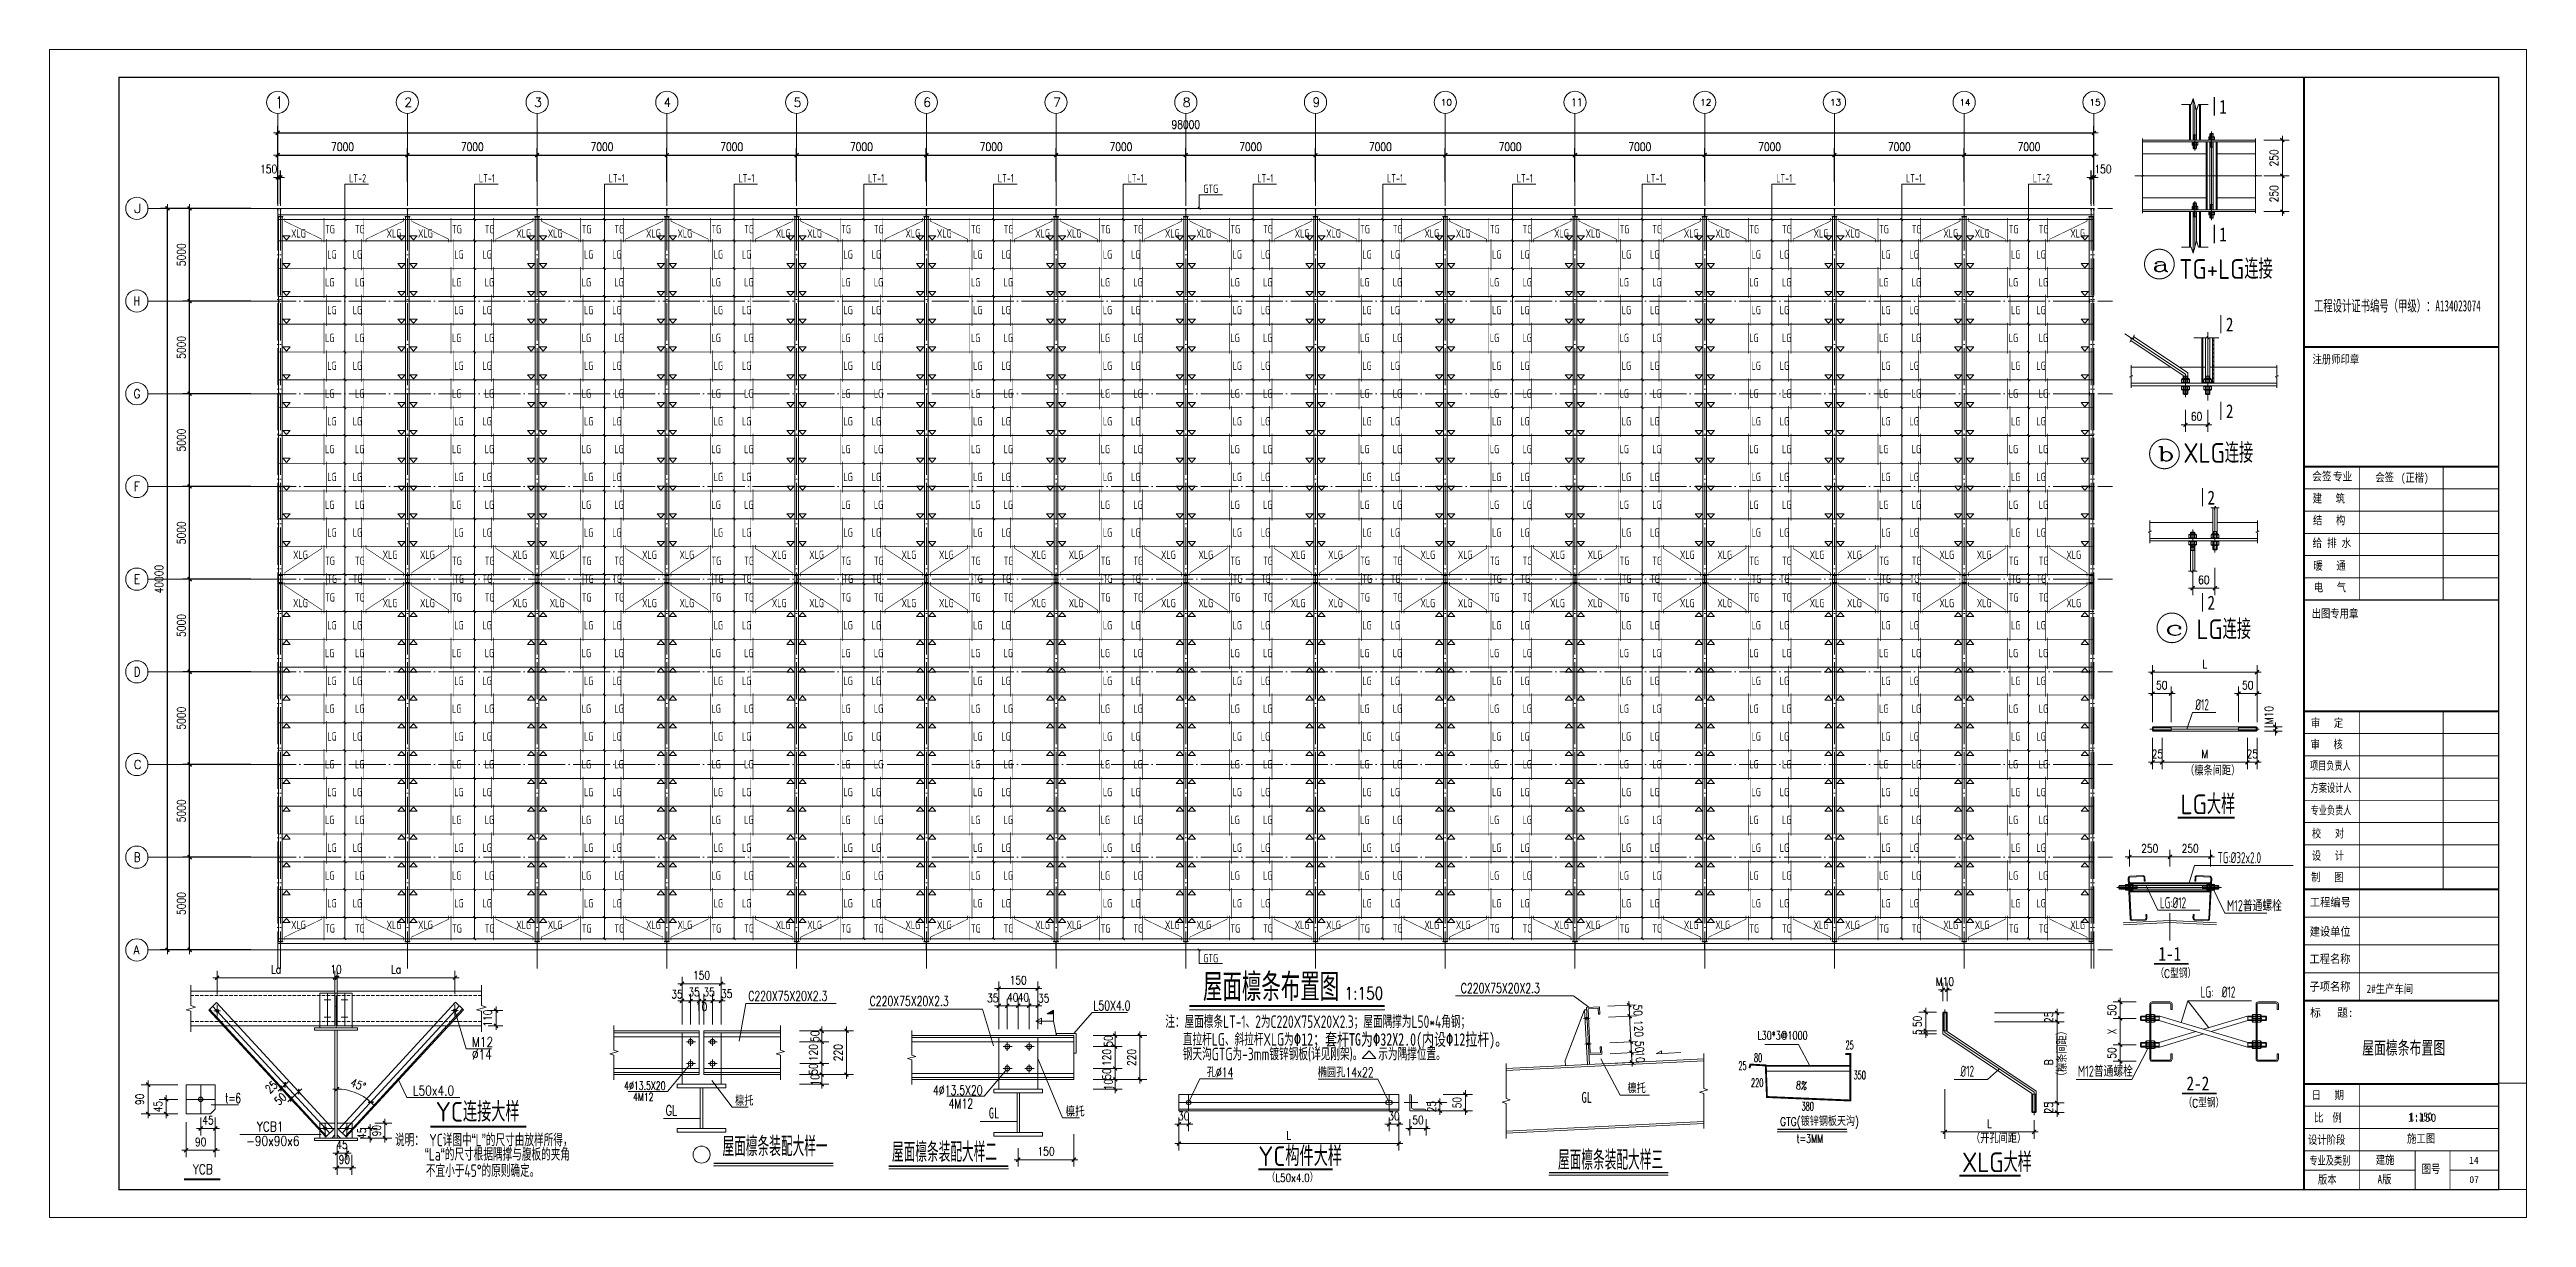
# Model space of a CAD drawing. Header units: millimetres. Extents: x 19781 to 898973, y -947928 to -267362.
# Drawn here: x 431826 to 565476, y -635803 to -572803 of the extents above; entities that cross this region are included whole.
import ezdxf
from ezdxf.enums import TextEntityAlignment as Align

# ---------------------------------------------------------------- set-up
doc = ezdxf.new("R2010")
doc.units = ezdxf.units.MM
doc.header["$LTSCALE"] = 100
doc.header["$PDSIZE"] = -5
for name, pattern in [('ACAD_ISO04W100', [30.5, 24, -3, 0.5, -3]), ('CENTER', [50.8, 31.75, -6.35, 6.35, -6.35]), ('CENTER2', [28.574999, 19.049999, -3.175, 3.175, -3.175]), ('DASH', [0.35, 0.25, -0.1]), ('DOTE', [2.42, 2, -0.2, 0.02, -0.2]), ('HIDDENX2', [19.05, 12.7, -6.35])]:
    doc.linetypes.add(name, pattern=pattern)
doc.layers.get('0').update_dxf_attribs({"lineweight": 18})
doc.layers.get('Defpoints').update_dxf_attribs({"lineweight": 18})
for name, color, linetype, lineweight in [('08', 3, 'Continuous', 18), ('10', 7, 'Continuous', 18), ('14', 2, 'Continuous', 18), ('5图框', 7, 'Continuous', 18), ('7', 1, 'Continuous', 18), ('AXIS', 3, 'Continuous', 18), ('AXIS_TEXT', 7, 'Continuous', 18), ('BORDER', 7, 'Continuous', 18), ('BZ_标准图框', 7, 'Continuous', 18), ('C', 6, 'CENTER', 18), ('DIM_SYMB', 3, 'Continuous', 18), ('DOTE', 1, 'DOTE', 18), ('PUB_DIM', 3, 'Continuous', 18), ('PUB_TEXT', 7, 'Continuous', 18), ('PUB_TITLE', 4, 'Continuous', 18), ('TC', 151, 'Continuous', 18), ('TDB_中实线', 7, 'Continuous', 18), ('TDB_中心线', 4, 'ACAD_ISO04W100', 18), ('TDB_文字', 3, 'Continuous', 18), ('TDB_细实线', 1, 'Continuous', 18), ('THICK', 6, 'Continuous', 18), ('THIN', 7, 'Continuous', 18), ('TK(图框线)', 45, 'Continuous', 18), ('卫浴', 7, 'Continuous', 18), ('数字', 3, 'Continuous', 20), ('构件号', 1, 'Continuous', 18), ('系杆支撑', 2, 'Continuous', 18), ('螺栓孔标注', 253, 'Continuous', 18), ('钢柱', 4, 'Continuous', 20), ('钢梁', 4, 'Continuous', 5)]:
    doc.layers.add(name, color=color, linetype=linetype, lineweight=lineweight)
doc.layers.add('VHSoft_barcode', color=7, linetype='Continuous', lineweight=18, plot=False)
doc.styles.add('-宋体', font='')
doc.styles.add('1', font='simhei.ttf')
doc.styles.add('_HZTXT', font='txt.shx', dxfattribs={"width": 0.7, "bigfont": 'hztxt.shx'})
doc.styles.add('_TCH_AXIS', font='complex.shx', dxfattribs={"bigfont": 'gbcbig.shx'})
doc.styles.add('COMP', font='complex.shx', dxfattribs={"bigfont": 'hztxt.shx'})
doc.styles.add('COMPLEX', font='complex.shx', dxfattribs={"bigfont": 'gbcbig.shx'})
doc.styles.add('dim_font', font='simplex.shx', dxfattribs={"width": 0.8, "bigfont": 'gbcbig.shx'})
doc.styles.add('FS', font='romans.shx', dxfattribs={"width": 0.7, "bigfont": 'hztxt.shx'})
doc.styles.add('GBHZ', font='gbenor.shx', dxfattribs={"bigfont": 'gbcbig.shx'})
doc.styles.add('HT', font='', dxfattribs={"width": 0.8})
doc.styles.add('hztxt', font='txt.shx', dxfattribs={"width": 0.7, "bigfont": 'hztxt.shx'})
doc.styles.add('TDB_仿宋字', font='', dxfattribs={"width": 0.8})
doc.styles.add('TDB_尺寸文字', font='simplex.shx', dxfattribs={"width": 0.65, "bigfont": 'hzdx.shx'})
doc.styles.add('TDB_文字', font='gbxwxt.shx', dxfattribs={"width": 0.8, "bigfont": 'hzdx.shx'})
doc.styles.add('TSSD_Label', font='tssdeng.shx', dxfattribs={"width": 0.7, "bigfont": 'hztxt.shx'})
doc.styles.add('TSSD_REIN', font='tssdeng.shx', dxfattribs={"width": 0.7, "bigfont": 'hztxt.shx'})
doc.styles.get('-宋体').set_extended_font_data('宋体')
doc.styles.get('HT').set_extended_font_data('宋体')
doc.styles.get('TDB_仿宋字').set_extended_font_data('宋体')
doc.dimstyles.new('dimn', dxfattribs={"dimtxt": 300, "dimasz": 1, "dimexe": 250, "dimexo": 300, "dimgap": 150, "dimtad": 1, "dimdec": 0, "dimzin": 0, "dimdsep": 46, "dimtxsty": 'dim_font', "dimblk": '_CAXARROW', "dimcen": 1, "dimdle": 2, "dimclrt": 7, "dimadec": 1, "dimazin": 0, "dimtfac": 1, "dimtdec": 0, "dimtix": 1, "dimtmove": 2, "dimatfit": 3, "dimfxl": 1, "dimtolj": 1, "dimtzin": 0, "dimarcsym": 0})
doc.dimstyles.new('DIMN150', dxfattribs={"dimscale": 1.5, "dimtxt": 300, "dimasz": 1, "dimexe": 250, "dimexo": 300, "dimgap": 150, "dimtad": 1, "dimdec": 0, "dimzin": 0, "dimdsep": 46, "dimtxsty": 'dim_font', "dimblk": '_CAXARROW', "dimcen": 0.09, "dimdle": 2, "dimclrt": 7, "dimadec": 0, "dimazin": 0, "dimtfac": 1, "dimtdec": 0, "dimtix": 1, "dimtmove": 2, "dimatfit": 3, "dimfxl": 1, "dimtolj": 1, "dimtzin": 0, "dimarcsym": 0})
pattern_1 = [(45, (0, 0), (-7.07106781, 7.07106781), []), (45, (0, 2.5), (-7.07106781, 7.07106781), [])]

msp = doc.modelspace()

# ---------------------------------------------------------------- texts
at = {"style": 'hztxt', "width": 0.8}
msp.add_text('1:150', height=675, dxfattribs=at).set_placement((501705.65, -624048.58))
at = {"layer": '5图框', "style": 'hztxt', "width": 0.7}
msp.add_text('屋面檩条布置图', height=1500, dxfattribs=at).set_placement((494063.65, -624131.67))
at = {"layer": 'BZ_标准图框', "style": 'HT'}
for s, height, width, p in [('工程设计证书编号（甲级）：A134023074', 600, 0.6, (554010.58, -586924.73)), ('注册师印章', 450, 0.8, (553932.79, -589735.42)), ('会签', 450, 0.85, (553916.83, -596045.9)), ('专业', 450, 0.85, (555030.95, -596058.78)), ('会签', 450, 0.8, (557319.88, -596103.51)), ('(正楷)', 450, 0.8, (558701.1, -596117.51)), ('出图专用章', 450, 0.8, (553883.1, -603450.17)), ('项目负责人', 450, 0.7, (553790.18, -611651.62)), ('方案设计人', 450, 0.7, (553830.23, -612855.8)), ('专业负责人', 450, 0.7, (553828.36, -614065.55)), ('工程编号', 450, 0.9, (553788.97, -619024.79)), ('建设单位', 450, 0.9, (553777.95, -620605.4)), ('工程名称', 450, 0.9, (553767.65, -622084.3)), ('子项名称', 450, 0.9, (553767.65, -623570.89)), ('设计阶段', 450, 0.8, (553687.93, -631836.62)), ('专业及类别', 450, 0.7, (553765.33, -632955.99)), ('图号', 450, 0.8, (559822.28, -633409.58))]:
    msp.add_text(s, height=height, dxfattribs=dict(at, width=width)).set_placement(p)
at = {"layer": 'BZ_标准图框', "char_height": 450, "attachment_point": 7, "style": 'HT'}
for s, insert, width in [('建   筑', (553942.87, -597290.19), 2619), ('结   构', (553955.82, -598467.95), 2589), ('{\\W0.85;给 排 水}', (553933.34, -599696.97), 3190.6875), ('暖   通', (553977.31, -600918.24), 2598), ('电   气', (554002.6, -602085.06), 2523), ('审   定', (553844.07, -609402), 2583), ('审   核', (553824.39, -610555.14), 2589), ('校   对', (553898.51, -615363.26), 2622), ('设   计', (553896.32, -616563.27), 2613), ('制   图', (553855.81, -617719.51), 2589), ('{\\W0.95;标   题:}', (553804.92, -625028.4), 3423.5625), ('日   期', (553880.29, -629480.28), 2475), ('比  例', (554016.55, -630692.58), 2127), ('版本 ', (554222.63, -634034.64), 1503)]:
    msp.add_mtext(s, dxfattribs=dict(at, insert=insert, width=width))
at = {"layer": 'PUB_TITLE', "color": 150, "style": 'TSSD_REIN', "width": 0.8}
msp.add_text('屋面檩条布置图', height=800.04, dxfattribs=at).set_placement((558851.01, -627080.31), align=Align.CENTER)
at = {"layer": 'TC', "color": 7, "style": 'TSSD_REIN', "width": 0.7}
msp.add_text('注：屋面檩条LT-1、2为C220X75X20X2.3；屋面隅撑为L50*4角钢；', height=675.0337, dxfattribs=at).set_placement((492031.12, -625581.33))
at = {"layer": 'TC', "color": 7, "char_height": 675.0337, "attachment_point": 7, "style": 'TSSD_REIN'}
for s, insert, width in [('钢天沟GTG为-3mm镀锌钢板(详见刚架)。   示为隅撑位置。', (492976.82, -627395.5), 19221.0664), ('直拉杆LG、斜拉杆XLG为{\\fsimsun|b0|i0|c0|p253;\x8212；套杆TG为\x8232X2.0(内设\x8212拉杆)。}', (492980.76, -626716.25), 21372.412)]:
    msp.add_mtext(s, dxfattribs=dict(at, insert=insert, width=width))
at = {"layer": 'TK(图框线)', "style": 'HT', "width": 0.8}
for s, p in [('2#生产车间', (556853.31, -623695.71)), ('1:150', (559170.11, -630581.7)), ('施工图', (559032.17, -631770.94)), ('建施', (557343.43, -632918.18)), ('A版', (557442.45, -633968.41))]:
    msp.add_text(s, height=450, dxfattribs=at).set_placement(p)
at = {"layer": 'TK(图框线)', "style": 'HT'}
msp.add_text('1:150', height=450, dxfattribs=at).set_placement((559083.23, -630643.02))
at = {"layer": 'TK(图框线)', "style": '-宋体'}
for s, p in [('14', (562639.03, -632911.02)), ('07', (562651.98, -633948.27))]:
    msp.add_text(s, height=375, dxfattribs=at).set_placement(p, align=Align.CENTER)
at = {"layer": '数字', "ltscale": 100, "style": 'TSSD_REIN', "width": 0.7}
for s, p in [('LT-2', (447993.91, -579969.48)), ('LT-1', (454993.91, -579969.48)), ('LT-1', (461993.91, -579969.48)), ('LT-1', (468993.91, -579969.48)), ('LT-1', (475993.91, -579969.48)), ('LT-1', (482993.91, -579969.48)), ('LT-1', (489993.91, -579969.48)), ('LT-1', (496993.91, -579969.48)), ('LT-1', (503993.91, -579969.48)), ('LT-1', (510993.91, -579969.48)), ('LT-1', (517993.91, -579969.48)), ('LT-1', (524993.91, -579969.48)), ('LT-1', (531993.91, -579969.48)), ('LT-2', (538843.91, -579969.48)), ('GTG', (494084.91, -580535.48)), ('XLG', (444860.67, -582946.48)), ('TG', (446693.46, -582718.83)), ('TG', (448307.7, -582718.83)), ('XLG', (450013.91, -582946.48)), ('XLG', (451710.79, -582946.48)), ('TG', (453543.58, -582718.83)), ('TG', (455307.58, -582718.83)), ('XLG', (457013.79, -582946.48)), ('XLG', (458710.79, -582946.48)), ('TG', (460543.58, -582718.83)), ('TG', (462307.58, -582718.83)), ('XLG', (464013.79, -582946.48)), ('XLG', (465710.79, -582946.48)), ('TG', (467543.58, -582718.83)), ('TG', (469307.58, -582718.83)), ('XLG', (471013.79, -582946.48)), ('XLG', (472710.79, -582946.48)), ('TG', (474543.58, -582718.83)), ('TG', (476307.58, -582718.83)), ('XLG', (478013.79, -582946.48)), ('XLG', (479710.79, -582946.48)), ('TG', (481543.58, -582718.83)), ('TG', (483307.58, -582718.83)), ('XLG', (485013.79, -582946.48)), ('XLG', (486710.79, -582946.48)), ('TG', (488543.58, -582718.83)), ('TG', (490307.58, -582718.83)), ('XLG', (492013.79, -582946.48)), ('XLG', (493710.79, -582946.48)), ('TG', (495543.58, -582718.83)), ('TG', (497307.58, -582718.83)), ('XLG', (499013.79, -582946.48)), ('XLG', (500710.79, -582946.48)), ('TG', (502543.58, -582718.83)), ('TG', (504307.58, -582718.83)), ('XLG', (506013.79, -582946.48)), ('XLG', (507710.79, -582946.48)), ('TG', (509543.58, -582718.83)), ('TG', (511307.58, -582718.83)), ('XLG', (513013.79, -582946.48)), ('XLG', (514710.79, -582946.48)), ('TG', (516543.58, -582718.83)), ('TG', (518307.58, -582718.83)), ('XLG', (520013.79, -582946.48)), ('XLG', (521710.79, -582946.48)), ('TG', (523543.58, -582718.83)), ('TG', (525307.58, -582718.83)), ('XLG', (527013.79, -582946.48)), ('XLG', (528710.79, -582946.48)), ('TG', (530543.58, -582718.83)), ('TG', (532307.58, -582718.83)), ('XLG', (534013.79, -582946.48)), ('XLG', (535710.67, -582946.48)), ('TG', (537543.46, -582718.83)), ('TG', (539157.7, -582718.83)), ('XLG', (540863.91, -582946.48)), ('LG', (446813.46, -584081.83)), ('LG', (448187.7, -584081.83)), ('LG', (453663.58, -584081.83)), ('LG', (455187.58, -584081.83)), ('LG', (460663.58, -584081.83)), ('LG', (462187.58, -584081.83)), ('LG', (467663.58, -584081.83)), ('LG', (469187.58, -584081.83)), ('LG', (474663.58, -584081.83)), ('LG', (476187.58, -584081.83)), ('LG', (481663.58, -584081.83)), ('LG', (483187.58, -584081.83)), ('LG', (488663.58, -584081.83)), ('LG', (490187.58, -584081.83)), ('LG', (495663.58, -584081.83)), ('LG', (497187.58, -584081.83)), ('LG', (502663.58, -584081.83)), ('LG', (504187.58, -584081.83)), ('LG', (509663.58, -584081.83)), ('LG', (511187.58, -584081.83)), ('LG', (516663.58, -584081.83)), ('LG', (518187.58, -584081.83)), ('LG', (523663.58, -584081.83)), ('LG', (525187.58, -584081.83)), ('LG', (530663.58, -584081.83)), ('LG', (532187.58, -584081.83)), ('LG', (537663.46, -584081.83)), ('LG', (539037.7, -584081.83)), ('LG', (446693.46, -585581.83)), ('LG', (448307.7, -585581.83)), ('LG', (453543.58, -585581.83)), ('LG', (455307.58, -585581.83)), ('LG', (460543.58, -585581.83)), ('LG', (462307.58, -585581.83)), ('LG', (467543.58, -585581.83)), ('LG', (469307.58, -585581.83)), ('LG', (474543.58, -585581.83)), ('LG', (476307.58, -585581.83)), ('LG', (481543.58, -585581.83)), ('LG', (483307.58, -585581.83)), ('LG', (488543.58, -585581.83)), ('LG', (490307.58, -585581.83)), ('LG', (495543.58, -585581.83)), ('LG', (497307.58, -585581.83)), ('LG', (502543.58, -585581.83)), ('LG', (504307.58, -585581.83)), ('LG', (509543.58, -585581.83)), ('LG', (511307.58, -585581.83)), ('LG', (516543.58, -585581.83)), ('LG', (518307.58, -585581.83)), ('LG', (523543.58, -585581.83)), ('LG', (525307.58, -585581.83)), ('LG', (530543.58, -585581.83)), ('LG', (532307.58, -585581.83)), ('LG', (537543.46, -585581.83)), ('LG', (539157.7, -585581.83)), ('LG', (446813.46, -587081.83)), ('LG', (448187.7, -587081.83)), ('LG', (453663.58, -587081.83)), ('LG', (455187.58, -587081.83)), ('LG', (460663.58, -587081.83)), ('LG', (462187.58, -587081.83)), ('LG', (467663.58, -587081.83)), ('LG', (469187.58, -587081.83)), ('LG', (474663.58, -587081.83)), ('LG', (476187.58, -587081.83)), ('LG', (481663.58, -587081.83)), ('LG', (483187.58, -587081.83)), ('LG', (488663.58, -587081.83)), ('LG', (490187.58, -587081.83)), ('LG', (495663.58, -587081.83)), ('LG', (497187.58, -587081.83)), ('LG', (502663.58, -587081.83)), ('LG', (504187.58, -587081.83)), ('LG', (509663.58, -587081.83)), ('LG', (511187.58, -587081.83)), ('LG', (516663.58, -587081.83)), ('LG', (518187.58, -587081.83)), ('LG', (523663.58, -587081.83)), ('LG', (525187.58, -587081.83)), ('LG', (530663.58, -587081.83)), ('LG', (532187.58, -587081.83)), ('LG', (537663.46, -587081.83)), ('LG', (539037.7, -587081.83)), ('LG', (446693.46, -588581.83)), ('LG', (448307.7, -588581.83)), ('LG', (453543.58, -588581.83)), ('LG', (455307.58, -588581.83)), ('LG', (460543.58, -588581.83)), ('LG', (462307.58, -588581.83)), ('LG', (467543.58, -588581.83)), ('LG', (469307.58, -588581.83)), ('LG', (474543.58, -588581.83)), ('LG', (476307.58, -588581.83)), ('LG', (481543.58, -588581.83)), ('LG', (483307.58, -588581.83)), ('LG', (488543.58, -588581.83)), ('LG', (490307.58, -588581.83)), ('LG', (495543.58, -588581.83)), ('LG', (497307.58, -588581.83)), ('LG', (502543.58, -588581.83)), ('LG', (504307.58, -588581.83)), ('LG', (509543.58, -588581.83)), ('LG', (511307.58, -588581.83)), ('LG', (516543.58, -588581.83)), ('LG', (518307.58, -588581.83)), ('LG', (523543.58, -588581.83)), ('LG', (525307.58, -588581.83)), ('LG', (530543.58, -588581.83)), ('LG', (532307.58, -588581.83)), ('LG', (537543.46, -588581.83)), ('LG', (539157.7, -588581.83)), ('LG', (446813.46, -590081.83)), ('LG', (448187.7, -590081.83)), ('LG', (453663.58, -590081.83)), ('LG', (455187.58, -590081.83)), ('LG', (460663.58, -590081.83)), ('LG', (462187.58, -590081.83)), ('LG', (467663.58, -590081.83)), ('LG', (469187.58, -590081.83)), ('LG', (474663.58, -590081.83)), ('LG', (476187.58, -590081.83)), ('LG', (481663.58, -590081.83)), ('LG', (483187.58, -590081.83)), ('LG', (488663.58, -590081.83)), ('LG', (490187.58, -590081.83)), ('LG', (495663.58, -590081.83)), ('LG', (497187.58, -590081.83)), ('LG', (502663.58, -590081.83)), ('LG', (504187.58, -590081.83)), ('LG', (509663.58, -590081.83)), ('LG', (511187.58, -590081.83)), ('LG', (516663.58, -590081.83)), ('LG', (518187.58, -590081.83)), ('LG', (523663.58, -590081.83)), ('LG', (525187.58, -590081.83)), ('LG', (530663.58, -590081.83)), ('LG', (532187.58, -590081.83)), ('LG', (537663.46, -590081.83)), ('LG', (539037.7, -590081.83)), ('LG', (446693.46, -591581.83)), ('LG', (448307.7, -591581.83)), ('LG', (453543.58, -591581.83)), ('LG', (455307.58, -591581.83)), ('LG', (460543.58, -591581.83)), ('LG', (462307.58, -591581.83)), ('LG', (467543.58, -591581.83)), ('LG', (469307.58, -591581.83)), ('LG', (474543.58, -591581.83)), ('LG', (476307.58, -591581.83)), ('LG', (481543.58, -591581.83)), ('LG', (483307.58, -591581.83)), ('LG', (488543.58, -591581.83)), ('LG', (490307.58, -591581.83)), ('LG', (495543.58, -591581.83)), ('LG', (497307.58, -591581.83)), ('LG', (502543.58, -591581.83)), ('LG', (504307.58, -591581.83)), ('LG', (509543.58, -591581.83)), ('LG', (511307.58, -591581.83)), ('LG', (516543.58, -591581.83)), ('LG', (518307.58, -591581.83)), ('LG', (523543.58, -591581.83)), ('LG', (525307.58, -591581.83)), ('LG', (530543.58, -591581.83)), ('LG', (532307.58, -591581.83)), ('LG', (537543.46, -591581.83)), ('LG', (539157.7, -591581.83)), ('LG', (446813.46, -593081.83)), ('LG', (448187.7, -593081.83)), ('LG', (453663.58, -593081.83)), ('LG', (455187.58, -593081.83)), ('LG', (460663.58, -593081.83)), ('LG', (462187.58, -593081.83)), ('LG', (467663.58, -593081.83)), ('LG', (469187.58, -593081.83)), ('LG', (474663.58, -593081.83)), ('LG', (476187.58, -593081.83)), ('LG', (481663.58, -593081.83)), ('LG', (483187.58, -593081.83)), ('LG', (488663.58, -593081.83)), ('LG', (490187.58, -593081.83)), ('LG', (495663.58, -593081.83)), ('LG', (497187.58, -593081.83)), ('LG', (502663.58, -593081.83)), ('LG', (504187.58, -593081.83)), ('LG', (509663.58, -593081.83)), ('LG', (511187.58, -593081.83)), ('LG', (516663.58, -593081.83)), ('LG', (518187.58, -593081.83)), ('LG', (523663.58, -593081.83)), ('LG', (525187.58, -593081.83)), ('LG', (530663.58, -593081.83)), ('LG', (532187.58, -593081.83)), ('LG', (537663.46, -593081.83)), ('LG', (539037.7, -593081.83)), ('LG', (446693.46, -594581.83)), ('LG', (448307.7, -594581.83)), ('LG', (453543.58, -594581.83)), ('LG', (455307.58, -594581.83)), ('LG', (460543.58, -594581.83)), ('LG', (462307.58, -594581.83)), ('LG', (467543.58, -594581.83)), ('LG', (469307.58, -594581.83)), ('LG', (474543.58, -594581.83)), ('LG', (476307.58, -594581.83)), ('LG', (481543.58, -594581.83)), ('LG', (483307.58, -594581.83)), ('LG', (488543.58, -594581.83)), ('LG', (490307.58, -594581.83)), ('LG', (495543.58, -594581.83)), ('LG', (497307.58, -594581.83)), ('LG', (502543.58, -594581.83)), ('LG', (504307.58, -594581.83)), ('LG', (509543.58, -594581.83)), ('LG', (511307.58, -594581.83)), ('LG', (516543.58, -594581.83)), ('LG', (518307.58, -594581.83)), ('LG', (523543.58, -594581.83)), ('LG', (525307.58, -594581.83)), ('LG', (530543.58, -594581.83)), ('LG', (532307.58, -594581.83)), ('LG', (537543.46, -594581.83)), ('LG', (539157.7, -594581.83)), ('LG', (446813.46, -596081.83)), ('LG', (448187.7, -596081.83)), ('LG', (453663.58, -596081.83)), ('LG', (455187.58, -596081.83)), ('LG', (460663.58, -596081.83)), ('LG', (462187.58, -596081.83)), ('LG', (467663.58, -596081.83)), ('LG', (469187.58, -596081.83)), ('LG', (474663.58, -596081.83)), ('LG', (476187.58, -596081.83)), ('LG', (481663.58, -596081.83)), ('LG', (483187.58, -596081.83)), ('LG', (488663.58, -596081.83)), ('LG', (490187.58, -596081.83)), ('LG', (495663.58, -596081.83)), ('LG', (497187.58, -596081.83)), ('LG', (502663.58, -596081.83)), ('LG', (504187.58, -596081.83)), ('LG', (509663.58, -596081.83)), ('LG', (511187.58, -596081.83)), ('LG', (516663.58, -596081.83)), ('LG', (518187.58, -596081.83)), ('LG', (523663.58, -596081.83)), ('LG', (525187.58, -596081.83)), ('LG', (530663.58, -596081.83)), ('LG', (532187.58, -596081.83)), ('LG', (537663.46, -596081.83)), ('LG', (539037.7, -596081.83)), ('LG', (446693.46, -597581.83)), ('LG', (448307.7, -597581.83)), ('LG', (453543.58, -597581.83)), ('LG', (455307.58, -597581.83)), ('LG', (460543.58, -597581.83)), ('LG', (462307.58, -597581.83)), ('LG', (467543.58, -597581.83)), ('LG', (469307.58, -597581.83)), ('LG', (474543.58, -597581.83)), ('LG', (476307.58, -597581.83)), ('LG', (481543.58, -597581.83)), ('LG', (483307.58, -597581.83)), ('LG', (488543.58, -597581.83)), ('LG', (490307.58, -597581.83)), ('LG', (495543.58, -597581.83)), ('LG', (497307.58, -597581.83)), ('LG', (502543.58, -597581.83)), ('LG', (504307.58, -597581.83)), ('LG', (509543.58, -597581.83)), ('LG', (511307.58, -597581.83)), ('LG', (516543.58, -597581.83)), ('LG', (518307.58, -597581.83)), ('LG', (523543.58, -597581.83)), ('LG', (525307.58, -597581.83)), ('LG', (530543.58, -597581.83)), ('LG', (532307.58, -597581.83)), ('LG', (537543.46, -597581.83)), ('LG', (539157.7, -597581.83)), ('LG', (446813.46, -599081.83)), ('LG', (448187.7, -599081.83)), ('LG', (453663.58, -599081.83)), ('LG', (455187.58, -599081.83)), ('LG', (460663.58, -599081.83)), ('LG', (462187.58, -599081.83)), ('LG', (467663.58, -599081.83)), ('LG', (469187.58, -599081.83)), ('LG', (474663.58, -599081.83)), ('LG', (476187.58, -599081.83)), ('LG', (481663.58, -599081.83)), ('LG', (483187.58, -599081.83)), ('LG', (488663.58, -599081.83)), ('LG', (490187.58, -599081.83)), ('LG', (495663.58, -599081.83)), ('LG', (497187.58, -599081.83)), ('LG', (502663.58, -599081.83)), ('LG', (504187.58, -599081.83)), ('LG', (509663.58, -599081.83)), ('LG', (511187.58, -599081.83)), ('LG', (516663.58, -599081.83)), ('LG', (518187.58, -599081.83)), ('LG', (523663.58, -599081.83)), ('LG', (525187.58, -599081.83)), ('LG', (530663.58, -599081.83)), ('LG', (532187.58, -599081.83)), ('LG', (537663.46, -599081.83)), ('LG', (539037.7, -599081.83)), ('XLG', (444968.67, -600279.48)), ('XLG', (449800.91, -600279.48)), ('XLG', (451818.79, -600279.48)), ('XLG', (456800.79, -600279.48)), ('XLG', (458818.79, -600279.48)), ('XLG', (463800.79, -600279.48)), ('XLG', (465818.79, -600279.48)), ('XLG', (470800.79, -600279.48)), ('XLG', (472818.79, -600279.48)), ('XLG', (477800.79, -600279.48)), ('XLG', (479818.79, -600279.48)), ('XLG', (484800.79, -600279.48)), ('XLG', (486818.79, -600279.48)), ('XLG', (491800.79, -600279.48)), ('XLG', (493818.79, -600279.48)), ('XLG', (498800.79, -600279.48)), ('XLG', (500818.79, -600279.48)), ('XLG', (505800.79, -600279.48)), ('XLG', (507818.79, -600279.48)), ('XLG', (512800.79, -600279.48)), ('XLG', (514818.79, -600279.48)), ('XLG', (519800.79, -600279.48)), ('XLG', (521818.79, -600279.48)), ('XLG', (526800.79, -600279.48)), ('XLG', (528818.79, -600279.48)), ('XLG', (533800.79, -600279.48)), ('XLG', (535818.67, -600279.48)), ('XLG', (540650.91, -600279.48)), ('TG', (446693.46, -600608.83)), ('TG', (446813.46, -601577.83)), ('TG', (448187.7, -601577.83)), ('TG', (448307.7, -600608.83)), ('TG', (453543.58, -600608.83)), ('TG', (453663.58, -601577.83)), ('TG', (455187.58, -601577.83)), ('TG', (455307.58, -600608.83)), ('TG', (460543.58, -600608.83)), ('TG', (460663.58, -601577.83)), ('TG', (462187.58, -601577.83)), ('TG', (462307.58, -600608.83)), ('TG', (467543.58, -600608.83)), ('TG', (467663.58, -601577.83)), ('TG', (469187.58, -601577.83)), ('TG', (469307.58, -600608.83)), ('TG', (474543.58, -600608.83)), ('TG', (474663.58, -601577.83)), ('TG', (476187.58, -601577.83)), ('TG', (476307.58, -600608.83)), ('TG', (481543.58, -600608.83)), ('TG', (481663.58, -601577.83)), ('TG', (483187.58, -601577.83)), ('TG', (483307.58, -600608.83)), ('TG', (488543.58, -600608.83)), ('TG', (488663.58, -601577.83)), ('TG', (490187.58, -601577.83)), ('TG', (490307.58, -600608.83)), ('TG', (495543.58, -600608.83)), ('TG', (495663.58, -601577.83)), ('TG', (497187.58, -601577.83)), ('TG', (497307.58, -600608.83)), ('TG', (502543.58, -600608.83)), ('TG', (502663.58, -601577.83)), ('TG', (504187.58, -601577.83)), ('TG', (504307.58, -600608.83)), ('TG', (509543.58, -600608.83)), ('TG', (509663.58, -601577.83)), ('TG', (511187.58, -601577.83)), ('TG', (511307.58, -600608.83)), ('TG', (516543.58, -600608.83)), ('TG', (516663.58, -601577.83)), ('TG', (518187.58, -601577.83)), ('TG', (518307.58, -600608.83)), ('TG', (523543.58, -600608.83)), ('TG', (523663.58, -601577.83)), ('TG', (525187.58, -601577.83)), ('TG', (525307.58, -600608.83)), ('TG', (530543.58, -600608.83)), ('TG', (530663.58, -601577.83)), ('TG', (532187.58, -601577.83)), ('TG', (532307.58, -600608.83)), ('TG', (537543.46, -600608.83)), ('TG', (537663.46, -601577.83)), ('TG', (539037.7, -601577.83)), ('TG', (539157.7, -600608.83)), ('XLG', (444968.67, -602884.48)), ('TG', (446693.46, -602581.83)), ('TG', (448307.7, -602581.83)), ('XLG', (449800.91, -602884.48)), ('XLG', (451818.79, -602884.48)), ('TG', (453543.58, -602581.83)), ('TG', (455307.58, -602581.83)), ('XLG', (456800.79, -602884.48)), ('XLG', (458818.79, -602884.48)), ('TG', (460543.58, -602581.83)), ('TG', (462307.58, -602581.83)), ('XLG', (463800.79, -602884.48)), ('XLG', (465818.79, -602884.48)), ('TG', (467543.58, -602581.83)), ('TG', (469307.58, -602581.83)), ('XLG', (470800.79, -602884.48)), ('XLG', (472818.79, -602884.48)), ('TG', (474543.58, -602581.83)), ('TG', (476307.58, -602581.83)), ('XLG', (477800.79, -602884.48)), ('XLG', (479818.79, -602884.48)), ('TG', (481543.58, -602581.83)), ('TG', (483307.58, -602581.83)), ('XLG', (484800.79, -602884.48)), ('XLG', (486818.79, -602884.48)), ('TG', (488543.58, -602581.83)), ('TG', (490307.58, -602581.83)), ('XLG', (491800.79, -602884.48)), ('XLG', (493818.79, -602884.48)), ('TG', (495543.58, -602581.83)), ('TG', (497307.58, -602581.83)), ('XLG', (498800.79, -602884.48)), ('XLG', (500818.79, -602884.48)), ('TG', (502543.58, -602581.83)), ('TG', (504307.58, -602581.83)), ('XLG', (505800.79, -602884.48)), ('XLG', (507818.79, -602884.48)), ('TG', (509543.58, -602581.83)), ('TG', (511307.58, -602581.83)), ('XLG', (512800.79, -602884.48)), ('XLG', (514818.79, -602884.48)), ('TG', (516543.58, -602581.83)), ('TG', (518307.58, -602581.83)), ('XLG', (519800.79, -602884.48)), ('XLG', (521818.79, -602884.48)), ('TG', (523543.58, -602581.83)), ('TG', (525307.58, -602581.83)), ('XLG', (526800.79, -602884.48)), ('XLG', (528818.79, -602884.48)), ('TG', (530543.58, -602581.83)), ('TG', (532307.58, -602581.83)), ('XLG', (533800.79, -602884.48)), ('XLG', (535818.67, -602884.48)), ('TG', (537543.46, -602581.83)), ('TG', (539157.7, -602581.83)), ('XLG', (540650.91, -602884.48)), ('LG', (446813.46, -604081.83)), ('LG', (448187.7, -604081.83)), ('LG', (453663.58, -604081.83)), ('LG', (455187.58, -604081.83)), ('LG', (460663.58, -604081.83)), ('LG', (462187.58, -604081.83)), ('LG', (467663.58, -604081.83)), ('LG', (469187.58, -604081.83)), ('LG', (474663.58, -604081.83)), ('LG', (476187.58, -604081.83)), ('LG', (481663.58, -604081.83)), ('LG', (483187.58, -604081.83)), ('LG', (488663.58, -604081.83)), ('LG', (490187.58, -604081.83)), ('LG', (495663.58, -604081.83)), ('LG', (497187.58, -604081.83)), ('LG', (502663.58, -604081.83)), ('LG', (504187.58, -604081.83)), ('LG', (509663.58, -604081.83)), ('LG', (511187.58, -604081.83)), ('LG', (516663.58, -604081.83)), ('LG', (518187.58, -604081.83)), ('LG', (523663.58, -604081.83)), ('LG', (525187.58, -604081.83)), ('LG', (530663.58, -604081.83)), ('LG', (532187.58, -604081.83)), ('LG', (537663.46, -604081.83)), ('LG', (539037.7, -604081.83)), ('LG', (446693.46, -605581.83)), ('LG', (448307.7, -605581.83)), ('LG', (453543.58, -605581.83)), ('LG', (455307.58, -605581.83)), ('LG', (460543.58, -605581.83)), ('LG', (462307.58, -605581.83)), ('LG', (467543.58, -605581.83)), ('LG', (469307.58, -605581.83)), ('LG', (474543.58, -605581.83)), ('LG', (476307.58, -605581.83)), ('LG', (481543.58, -605581.83)), ('LG', (483307.58, -605581.83)), ('LG', (488543.58, -605581.83)), ('LG', (490307.58, -605581.83)), ('LG', (495543.58, -605581.83)), ('LG', (497307.58, -605581.83)), ('LG', (502543.58, -605581.83)), ('LG', (504307.58, -605581.83)), ('LG', (509543.58, -605581.83)), ('LG', (511307.58, -605581.83)), ('LG', (516543.58, -605581.83)), ('LG', (518307.58, -605581.83)), ('LG', (523543.58, -605581.83)), ('LG', (525307.58, -605581.83)), ('LG', (530543.58, -605581.83)), ('LG', (532307.58, -605581.83)), ('LG', (537543.46, -605581.83)), ('LG', (539157.7, -605581.83)), ('LG', (446813.46, -607081.83)), ('LG', (448187.7, -607081.83)), ('LG', (453663.58, -607081.83)), ('LG', (455187.58, -607081.83)), ('LG', (460663.58, -607081.83)), ('LG', (462187.58, -607081.83)), ('LG', (467663.58, -607081.83)), ('LG', (469187.58, -607081.83)), ('LG', (474663.58, -607081.83)), ('LG', (476187.58, -607081.83)), ('LG', (481663.58, -607081.83)), ('LG', (483187.58, -607081.83)), ('LG', (488663.58, -607081.83)), ('LG', (490187.58, -607081.83)), ('LG', (495663.58, -607081.83)), ('LG', (497187.58, -607081.83)), ('LG', (502663.58, -607081.83)), ('LG', (504187.58, -607081.83)), ('LG', (509663.58, -607081.83)), ('LG', (511187.58, -607081.83)), ('LG', (516663.58, -607081.83)), ('LG', (518187.58, -607081.83)), ('LG', (523663.58, -607081.83)), ('LG', (525187.58, -607081.83)), ('LG', (530663.58, -607081.83)), ('LG', (532187.58, -607081.83)), ('LG', (537663.46, -607081.83)), ('LG', (539037.7, -607081.83)), ('LG', (446693.46, -608581.83)), ('LG', (448307.7, -608581.83)), ('LG', (453543.58, -608581.83)), ('LG', (455307.58, -608581.83)), ('LG', (460543.58, -608581.83)), ('LG', (462307.58, -608581.83)), ('LG', (467543.58, -608581.83)), ('LG', (469307.58, -608581.83)), ('LG', (474543.58, -608581.83)), ('LG', (476307.58, -608581.83)), ('LG', (481543.58, -608581.83)), ('LG', (483307.58, -608581.83)), ('LG', (488543.58, -608581.83)), ('LG', (490307.58, -608581.83)), ('LG', (495543.58, -608581.83)), ('LG', (497307.58, -608581.83)), ('LG', (502543.58, -608581.83)), ('LG', (504307.58, -608581.83)), ('LG', (509543.58, -608581.83)), ('LG', (511307.58, -608581.83)), ('LG', (516543.58, -608581.83)), ('LG', (518307.58, -608581.83)), ('LG', (523543.58, -608581.83)), ('LG', (525307.58, -608581.83)), ('LG', (530543.58, -608581.83)), ('LG', (532307.58, -608581.83)), ('LG', (537543.46, -608581.83)), ('LG', (539157.7, -608581.83)), ('LG', (446813.46, -610081.83)), ('LG', (448187.7, -610081.83)), ('LG', (453663.58, -610081.83)), ('LG', (455187.58, -610081.83)), ('LG', (460663.58, -610081.83)), ('LG', (462187.58, -610081.83)), ('LG', (467663.58, -610081.83)), ('LG', (469187.58, -610081.83)), ('LG', (474663.58, -610081.83)), ('LG', (476187.58, -610081.83)), ('LG', (481663.58, -610081.83)), ('LG', (483187.58, -610081.83)), ('LG', (488663.58, -610081.83)), ('LG', (490187.58, -610081.83)), ('LG', (495663.58, -610081.83)), ('LG', (497187.58, -610081.83)), ('LG', (502663.58, -610081.83)), ('LG', (504187.58, -610081.83)), ('LG', (509663.58, -610081.83)), ('LG', (511187.58, -610081.83)), ('LG', (516663.58, -610081.83)), ('LG', (518187.58, -610081.83)), ('LG', (523663.58, -610081.83)), ('LG', (525187.58, -610081.83)), ('LG', (530663.58, -610081.83)), ('LG', (532187.58, -610081.83)), ('LG', (537663.46, -610081.83)), ('LG', (539037.7, -610081.83)), ('LG', (446693.46, -611581.83)), ('LG', (448307.7, -611581.83)), ('LG', (453543.58, -611581.83)), ('LG', (455307.58, -611581.83)), ('LG', (460543.58, -611581.83)), ('LG', (462307.58, -611581.83)), ('LG', (467543.58, -611581.83)), ('LG', (469307.58, -611581.83)), ('LG', (474543.58, -611581.83)), ('LG', (476307.58, -611581.83)), ('LG', (481543.58, -611581.83)), ('LG', (483307.58, -611581.83)), ('LG', (488543.58, -611581.83)), ('LG', (490307.58, -611581.83)), ('LG', (495543.58, -611581.83)), ('LG', (497307.58, -611581.83)), ('LG', (502543.58, -611581.83)), ('LG', (504307.58, -611581.83)), ('LG', (509543.58, -611581.83)), ('LG', (511307.58, -611581.83)), ('LG', (516543.58, -611581.83)), ('LG', (518307.58, -611581.83)), ('LG', (523543.58, -611581.83)), ('LG', (525307.58, -611581.83)), ('LG', (530543.58, -611581.83)), ('LG', (532307.58, -611581.83)), ('LG', (537543.46, -611581.83)), ('LG', (539157.7, -611581.83)), ('LG', (446813.46, -613081.83)), ('LG', (448187.7, -613081.83)), ('LG', (453663.58, -613081.83)), ('LG', (455187.58, -613081.83)), ('LG', (460663.58, -613081.83)), ('LG', (462187.58, -613081.83)), ('LG', (467663.58, -613081.83)), ('LG', (469187.58, -613081.83)), ('LG', (474663.58, -613081.83)), ('LG', (476187.58, -613081.83)), ('LG', (481663.58, -613081.83)), ('LG', (483187.58, -613081.83)), ('LG', (488663.58, -613081.83)), ('LG', (490187.58, -613081.83)), ('LG', (495663.58, -613081.83)), ('LG', (497187.58, -613081.83)), ('LG', (502663.58, -613081.83)), ('LG', (504187.58, -613081.83)), ('LG', (509663.58, -613081.83)), ('LG', (511187.58, -613081.83)), ('LG', (516663.58, -613081.83)), ('LG', (518187.58, -613081.83)), ('LG', (523663.58, -613081.83)), ('LG', (525187.58, -613081.83)), ('LG', (530663.58, -613081.83)), ('LG', (532187.58, -613081.83)), ('LG', (537663.46, -613081.83)), ('LG', (539037.7, -613081.83)), ('LG', (446693.46, -614581.83)), ('LG', (448307.7, -614581.83)), ('LG', (453543.58, -614581.83)), ('LG', (455307.58, -614581.83)), ('LG', (460543.58, -614581.83)), ('LG', (462307.58, -614581.83)), ('LG', (467543.58, -614581.83)), ('LG', (469307.58, -614581.83)), ('LG', (474543.58, -614581.83)), ('LG', (476307.58, -614581.83)), ('LG', (481543.58, -614581.83)), ('LG', (483307.58, -614581.83)), ('LG', (488543.58, -614581.83)), ('LG', (490307.58, -614581.83)), ('LG', (495543.58, -614581.83)), ('LG', (497307.58, -614581.83)), ('LG', (502543.58, -614581.83)), ('LG', (504307.58, -614581.83)), ('LG', (509543.58, -614581.83)), ('LG', (511307.58, -614581.83)), ('LG', (516543.58, -614581.83)), ('LG', (518307.58, -614581.83)), ('LG', (523543.58, -614581.83)), ('LG', (525307.58, -614581.83)), ('LG', (530543.58, -614581.83)), ('LG', (532307.58, -614581.83)), ('LG', (537543.46, -614581.83)), ('LG', (539157.7, -614581.83)), ('LG', (446813.46, -616081.83)), ('LG', (448187.7, -616081.83)), ('LG', (453663.58, -616081.83)), ('LG', (455187.58, -616081.83)), ('LG', (460663.58, -616081.83)), ('LG', (462187.58, -616081.83)), ('LG', (467663.58, -616081.83)), ('LG', (469187.58, -616081.83)), ('LG', (474663.58, -616081.83)), ('LG', (476187.58, -616081.83)), ('LG', (481663.58, -616081.83)), ('LG', (483187.58, -616081.83)), ('LG', (488663.58, -616081.83)), ('LG', (490187.58, -616081.83)), ('LG', (495663.58, -616081.83)), ('LG', (497187.58, -616081.83)), ('LG', (502663.58, -616081.83)), ('LG', (504187.58, -616081.83)), ('LG', (509663.58, -616081.83)), ('LG', (511187.58, -616081.83)), ('LG', (516663.58, -616081.83)), ('LG', (518187.58, -616081.83)), ('LG', (523663.58, -616081.83)), ('LG', (525187.58, -616081.83)), ('LG', (530663.58, -616081.83)), ('LG', (532187.58, -616081.83)), ('LG', (537663.46, -616081.83)), ('LG', (539037.7, -616081.83)), ('LG', (446693.46, -617581.83)), ('LG', (448307.7, -617581.83)), ('LG', (453543.58, -617581.83)), ('LG', (455307.58, -617581.83)), ('LG', (460543.58, -617581.83)), ('LG', (462307.58, -617581.83)), ('LG', (467543.58, -617581.83)), ('LG', (469307.58, -617581.83)), ('LG', (474543.58, -617581.83)), ('LG', (476307.58, -617581.83)), ('LG', (481543.58, -617581.83)), ('LG', (483307.58, -617581.83)), ('LG', (488543.58, -617581.83)), ('LG', (490307.58, -617581.83)), ('LG', (495543.58, -617581.83)), ('LG', (497307.58, -617581.83)), ('LG', (502543.58, -617581.83)), ('LG', (504307.58, -617581.83)), ('LG', (509543.58, -617581.83)), ('LG', (511307.58, -617581.83)), ('LG', (516543.58, -617581.83)), ('LG', (518307.58, -617581.83)), ('LG', (523543.58, -617581.83)), ('LG', (525307.58, -617581.83)), ('LG', (530543.58, -617581.83)), ('LG', (532307.58, -617581.83)), ('LG', (537543.46, -617581.83)), ('LG', (539157.7, -617581.83)), ('LG', (446813.46, -619081.83)), ('LG', (448187.7, -619081.83)), ('LG', (453663.58, -619081.83)), ('LG', (455187.58, -619081.83)), ('LG', (460663.58, -619081.83)), ('LG', (462187.58, -619081.83)), ('LG', (467663.58, -619081.83)), ('LG', (469187.58, -619081.83)), ('LG', (474663.58, -619081.83)), ('LG', (476187.58, -619081.83)), ('LG', (481663.58, -619081.83)), ('LG', (483187.58, -619081.83)), ('LG', (488663.58, -619081.83)), ('LG', (490187.58, -619081.83)), ('LG', (495663.58, -619081.83)), ('LG', (497187.58, -619081.83)), ('LG', (502663.58, -619081.83)), ('LG', (504187.58, -619081.83)), ('LG', (509663.58, -619081.83)), ('LG', (511187.58, -619081.83)), ('LG', (516663.58, -619081.83)), ('LG', (518187.58, -619081.83)), ('LG', (523663.58, -619081.83)), ('LG', (525187.58, -619081.83)), ('LG', (530663.58, -619081.83)), ('LG', (532187.58, -619081.83)), ('LG', (537663.46, -619081.83)), ('LG', (539037.7, -619081.83)), ('XLG', (444860.67, -620244.48)), ('TG', (446693.46, -620437.83)), ('TG', (448307.7, -620437.83)), ('XLG', (450013.91, -620244.48)), ('XLG', (451710.79, -620244.48)), ('TG', (453543.58, -620437.83)), ('TG', (455307.58, -620437.83)), ('XLG', (457013.79, -620244.48)), ('XLG', (458710.79, -620244.48)), ('TG', (460543.58, -620437.83)), ('TG', (462307.58, -620437.83)), ('XLG', (464013.79, -620244.48)), ('XLG', (465710.79, -620244.48)), ('TG', (467543.58, -620437.83)), ('TG', (469307.58, -620437.83)), ('XLG', (471013.79, -620244.48)), ('XLG', (472710.79, -620244.48)), ('TG', (474543.58, -620437.83)), ('TG', (476307.58, -620437.83)), ('XLG', (478013.79, -620244.48)), ('XLG', (479710.79, -620244.48)), ('TG', (481543.58, -620437.83)), ('TG', (483307.58, -620437.83)), ('XLG', (485013.79, -620244.48)), ('XLG', (486710.79, -620244.48)), ('TG', (488543.58, -620437.83)), ('TG', (490307.58, -620437.83)), ('XLG', (492013.79, -620244.48)), ('XLG', (493710.79, -620244.48)), ('TG', (495543.58, -620437.83)), ('TG', (497307.58, -620437.83)), ('XLG', (499013.79, -620244.48)), ('XLG', (500710.79, -620244.48)), ('TG', (502543.58, -620437.83)), ('TG', (504307.58, -620437.83)), ('XLG', (506013.79, -620244.48)), ('XLG', (507710.79, -620244.48)), ('TG', (509543.58, -620437.83)), ('TG', (511307.58, -620437.83)), ('XLG', (513013.79, -620244.48)), ('XLG', (514710.79, -620244.48)), ('TG', (516543.58, -620437.83)), ('TG', (518307.58, -620437.83)), ('XLG', (520013.79, -620244.48)), ('XLG', (521710.79, -620244.48)), ('TG', (523543.58, -620437.83)), ('TG', (525307.58, -620437.83)), ('XLG', (527013.79, -620244.48)), ('XLG', (528710.79, -620244.48)), ('TG', (530543.58, -620437.83)), ('TG', (532307.58, -620437.83)), ('XLG', (534013.79, -620244.48)), ('XLG', (535710.67, -620244.48)), ('TG', (537543.46, -620437.83)), ('TG', (539157.7, -620437.83)), ('XLG', (540863.91, -620244.48)), ('GTG', (494084.91, -622044.48))]:
    msp.add_text(s, height=450, dxfattribs=at).set_placement(p)

# ---------------------------------------------------------------- blocks, each defined once
blk = doc.blocks.new('_DIMX')
blk.add_line((-150, 0), (150, 0))
blk.add_lwpolyline([(-70, -70, 50, 50, 0), (70, 70, 50, 50, 0)], format="xyseb")
blk = doc.blocks.new('*X144')
at = {"layer": 'AXIS', "color": 0, "lineweight": -2, "transparency": 16777216}
for p, q in [((442686, -581370), (439011, -581370)), ((439386, -586369), (439386, -581372)), ((442686, -586370), (439011, -586370))]:
    blk.add_line(p, q, dxfattribs=at)
at = {"layer": 'AXIS', "color": 0, "lineweight": -2, "transparency": 16777216, "xscale": 1.5, "yscale": 1.5, "zscale": 1.5}
for p, rotation in [((439386, -581370), 90), ((439386, -586370), 270)]:
    blk.add_blockref('_DIMX', p, dxfattribs=dict(at, rotation=rotation))
at = {"layer": 'AXIS', "color": 7, "transparency": 16777216, "insert": (438936, -583870), "char_height": 450, "width": 3805.71, "attachment_point": 5, "rotation": 90, "style": 'dim_font'}
blk.add_mtext('5000', dxfattribs=at)
blk = doc.blocks.new('_CAXARROW')
blk.add_hatch(color=0).paths.add_polyline_path([(0, 0), (-1, 0.125), (-1, -0.125)], flags=0)
blk = doc.blocks.new('*X145')
at = {"layer": 'AXIS', "color": 0, "lineweight": -2, "transparency": 16777216}
for p, q in [((444136, -579920), (444136, -578123)), ((444138, -578498), (451135, -578498)), ((451136, -579920), (451136, -578123))]:
    blk.add_line(p, q, dxfattribs=at)
at = {"layer": 'AXIS', "color": 0, "lineweight": -2, "transparency": 16777216, "xscale": 1.5, "yscale": 1.5, "zscale": 1.5, "rotation": 180}
blk.add_blockref('_DIMX', (444136, -578498), dxfattribs=at)
at = {"layer": 'AXIS', "color": 0, "lineweight": -2, "transparency": 16777216, "xscale": 1.5, "yscale": 1.5, "zscale": 1.5}
blk.add_blockref('_DIMX', (451136, -578498), dxfattribs=at)
at = {"layer": 'AXIS', "color": 7, "transparency": 16777216, "insert": (447636, -578048), "char_height": 450, "width": 3805.71, "attachment_point": 5, "style": 'dim_font'}
blk.add_mtext('7000', dxfattribs=at)
blk = doc.blocks.new('*X146')
at = {"layer": 'AXIS', "color": 0, "lineweight": -2, "transparency": 16777216}
for p, q in [((451136, -579920), (451136, -578123)), ((451138, -578498), (458135, -578498)), ((458136, -579920), (458136, -578123))]:
    blk.add_line(p, q, dxfattribs=at)
at = {"layer": 'AXIS', "color": 0, "lineweight": -2, "transparency": 16777216, "xscale": 1.5, "yscale": 1.5, "zscale": 1.5, "rotation": 180}
blk.add_blockref('_DIMX', (451136, -578498), dxfattribs=at)
at = {"layer": 'AXIS', "color": 0, "lineweight": -2, "transparency": 16777216, "xscale": 1.5, "yscale": 1.5, "zscale": 1.5}
blk.add_blockref('_DIMX', (458136, -578498), dxfattribs=at)
at = {"layer": 'AXIS', "color": 7, "transparency": 16777216, "insert": (454636, -578048), "char_height": 450, "width": 3805.71, "attachment_point": 5, "style": 'dim_font'}
blk.add_mtext('7000', dxfattribs=at)
blk = doc.blocks.new('*X147')
at = {"layer": 'AXIS', "color": 0, "lineweight": -2, "transparency": 16777216}
for p, q in [((458136, -579920), (458136, -578123)), ((458138, -578498), (465135, -578498)), ((465136, -579920), (465136, -578123))]:
    blk.add_line(p, q, dxfattribs=at)
at = {"layer": 'AXIS', "color": 0, "lineweight": -2, "transparency": 16777216, "xscale": 1.5, "yscale": 1.5, "zscale": 1.5, "rotation": 180}
blk.add_blockref('_DIMX', (458136, -578498), dxfattribs=at)
at = {"layer": 'AXIS', "color": 0, "lineweight": -2, "transparency": 16777216, "xscale": 1.5, "yscale": 1.5, "zscale": 1.5}
blk.add_blockref('_DIMX', (465136, -578498), dxfattribs=at)
at = {"layer": 'AXIS', "color": 7, "transparency": 16777216, "insert": (461636, -578048), "char_height": 450, "width": 3805.71, "attachment_point": 5, "style": 'dim_font'}
blk.add_mtext('7000', dxfattribs=at)
blk = doc.blocks.new('*X148')
at = {"layer": 'AXIS', "color": 0, "lineweight": -2, "transparency": 16777216}
for p, q in [((465136, -579920), (465136, -578123)), ((465138, -578498), (472135, -578498)), ((472136, -579920), (472136, -578123))]:
    blk.add_line(p, q, dxfattribs=at)
at = {"layer": 'AXIS', "color": 0, "lineweight": -2, "transparency": 16777216, "xscale": 1.5, "yscale": 1.5, "zscale": 1.5, "rotation": 180}
blk.add_blockref('_DIMX', (465136, -578498), dxfattribs=at)
at = {"layer": 'AXIS', "color": 0, "lineweight": -2, "transparency": 16777216, "xscale": 1.5, "yscale": 1.5, "zscale": 1.5}
blk.add_blockref('_DIMX', (472136, -578498), dxfattribs=at)
at = {"layer": 'AXIS', "color": 7, "transparency": 16777216, "insert": (468636, -578048), "char_height": 450, "width": 3805.71, "attachment_point": 5, "style": 'dim_font'}
blk.add_mtext('7000', dxfattribs=at)
blk = doc.blocks.new('*X149')
at = {"layer": 'AXIS', "color": 0, "lineweight": -2, "transparency": 16777216}
for p, q in [((472136, -579920), (472136, -578123)), ((472138, -578498), (479135, -578498)), ((479136, -579920), (479136, -578123))]:
    blk.add_line(p, q, dxfattribs=at)
at = {"layer": 'AXIS', "color": 0, "lineweight": -2, "transparency": 16777216, "xscale": 1.5, "yscale": 1.5, "zscale": 1.5, "rotation": 180}
blk.add_blockref('_DIMX', (472136, -578498), dxfattribs=at)
at = {"layer": 'AXIS', "color": 0, "lineweight": -2, "transparency": 16777216, "xscale": 1.5, "yscale": 1.5, "zscale": 1.5}
blk.add_blockref('_DIMX', (479136, -578498), dxfattribs=at)
at = {"layer": 'AXIS', "color": 7, "transparency": 16777216, "insert": (475636, -578048), "char_height": 450, "width": 3805.71, "attachment_point": 5, "style": 'dim_font'}
blk.add_mtext('7000', dxfattribs=at)
blk = doc.blocks.new('*X150')
at = {"layer": 'AXIS', "color": 0, "lineweight": -2, "transparency": 16777216}
for p, q in [((479136, -579920), (479136, -578123)), ((479138, -578498), (486135, -578498)), ((486136, -579920), (486136, -578123))]:
    blk.add_line(p, q, dxfattribs=at)
at = {"layer": 'AXIS', "color": 0, "lineweight": -2, "transparency": 16777216, "xscale": 1.5, "yscale": 1.5, "zscale": 1.5, "rotation": 180}
blk.add_blockref('_DIMX', (479136, -578498), dxfattribs=at)
at = {"layer": 'AXIS', "color": 0, "lineweight": -2, "transparency": 16777216, "xscale": 1.5, "yscale": 1.5, "zscale": 1.5}
blk.add_blockref('_DIMX', (486136, -578498), dxfattribs=at)
at = {"layer": 'AXIS', "color": 7, "transparency": 16777216, "insert": (482636, -578048), "char_height": 450, "width": 3805.71, "attachment_point": 5, "style": 'dim_font'}
blk.add_mtext('7000', dxfattribs=at)
blk = doc.blocks.new('*X151')
at = {"layer": 'AXIS', "color": 0, "lineweight": -2, "transparency": 16777216}
for p, q in [((486136, -579920), (486136, -578123)), ((486138, -578498), (493135, -578498)), ((493136, -579920), (493136, -578123))]:
    blk.add_line(p, q, dxfattribs=at)
at = {"layer": 'AXIS', "color": 0, "lineweight": -2, "transparency": 16777216, "xscale": 1.5, "yscale": 1.5, "zscale": 1.5, "rotation": 180}
blk.add_blockref('_DIMX', (486136, -578498), dxfattribs=at)
at = {"layer": 'AXIS', "color": 0, "lineweight": -2, "transparency": 16777216, "xscale": 1.5, "yscale": 1.5, "zscale": 1.5}
blk.add_blockref('_DIMX', (493136, -578498), dxfattribs=at)
at = {"layer": 'AXIS', "color": 7, "transparency": 16777216, "insert": (489636, -578048), "char_height": 450, "width": 3805.71, "attachment_point": 5, "style": 'dim_font'}
blk.add_mtext('7000', dxfattribs=at)
blk = doc.blocks.new('*X152')
at = {"layer": 'AXIS', "color": 0, "lineweight": -2, "transparency": 16777216}
for p, q in [((493136, -579920), (493136, -578123)), ((493138, -578498), (500135, -578498)), ((500136, -579920), (500136, -578123))]:
    blk.add_line(p, q, dxfattribs=at)
at = {"layer": 'AXIS', "color": 0, "lineweight": -2, "transparency": 16777216, "xscale": 1.5, "yscale": 1.5, "zscale": 1.5, "rotation": 180}
blk.add_blockref('_DIMX', (493136, -578498), dxfattribs=at)
at = {"layer": 'AXIS', "color": 0, "lineweight": -2, "transparency": 16777216, "xscale": 1.5, "yscale": 1.5, "zscale": 1.5}
blk.add_blockref('_DIMX', (500136, -578498), dxfattribs=at)
at = {"layer": 'AXIS', "color": 7, "transparency": 16777216, "insert": (496636, -578048), "char_height": 450, "width": 3805.71, "attachment_point": 5, "style": 'dim_font'}
blk.add_mtext('7000', dxfattribs=at)
blk = doc.blocks.new('*X153')
at = {"layer": 'AXIS', "color": 0, "lineweight": -2, "transparency": 16777216}
for p, q in [((500136, -579920), (500136, -578123)), ((500138, -578498), (507135, -578498)), ((507136, -579920), (507136, -578123))]:
    blk.add_line(p, q, dxfattribs=at)
at = {"layer": 'AXIS', "color": 0, "lineweight": -2, "transparency": 16777216, "xscale": 1.5, "yscale": 1.5, "zscale": 1.5, "rotation": 180}
blk.add_blockref('_DIMX', (500136, -578498), dxfattribs=at)
at = {"layer": 'AXIS', "color": 0, "lineweight": -2, "transparency": 16777216, "xscale": 1.5, "yscale": 1.5, "zscale": 1.5}
blk.add_blockref('_DIMX', (507136, -578498), dxfattribs=at)
at = {"layer": 'AXIS', "color": 7, "transparency": 16777216, "insert": (503636, -578048), "char_height": 450, "width": 3805.71, "attachment_point": 5, "style": 'dim_font'}
blk.add_mtext('7000', dxfattribs=at)
blk = doc.blocks.new('*X154')
at = {"layer": 'AXIS', "color": 0, "lineweight": -2, "transparency": 16777216}
for p, q in [((507136, -579920), (507136, -578123)), ((507138, -578498), (514135, -578498)), ((514136, -579920), (514136, -578123))]:
    blk.add_line(p, q, dxfattribs=at)
at = {"layer": 'AXIS', "color": 0, "lineweight": -2, "transparency": 16777216, "xscale": 1.5, "yscale": 1.5, "zscale": 1.5, "rotation": 180}
blk.add_blockref('_DIMX', (507136, -578498), dxfattribs=at)
at = {"layer": 'AXIS', "color": 0, "lineweight": -2, "transparency": 16777216, "xscale": 1.5, "yscale": 1.5, "zscale": 1.5}
blk.add_blockref('_DIMX', (514136, -578498), dxfattribs=at)
at = {"layer": 'AXIS', "color": 7, "transparency": 16777216, "insert": (510636, -578048), "char_height": 450, "width": 3805.71, "attachment_point": 5, "style": 'dim_font'}
blk.add_mtext('7000', dxfattribs=at)
blk = doc.blocks.new('*X155')
at = {"layer": 'AXIS', "color": 0, "lineweight": -2, "transparency": 16777216}
for p, q in [((514136, -579920), (514136, -578123)), ((514138, -578498), (521135, -578498)), ((521136, -579920), (521136, -578123))]:
    blk.add_line(p, q, dxfattribs=at)
at = {"layer": 'AXIS', "color": 0, "lineweight": -2, "transparency": 16777216, "xscale": 1.5, "yscale": 1.5, "zscale": 1.5, "rotation": 180}
blk.add_blockref('_DIMX', (514136, -578498), dxfattribs=at)
at = {"layer": 'AXIS', "color": 0, "lineweight": -2, "transparency": 16777216, "xscale": 1.5, "yscale": 1.5, "zscale": 1.5}
blk.add_blockref('_DIMX', (521136, -578498), dxfattribs=at)
at = {"layer": 'AXIS', "color": 7, "transparency": 16777216, "insert": (517636, -578048), "char_height": 450, "width": 3805.71, "attachment_point": 5, "style": 'dim_font'}
blk.add_mtext('7000', dxfattribs=at)
blk = doc.blocks.new('*X156')
at = {"layer": 'AXIS', "color": 0, "lineweight": -2, "transparency": 16777216}
for p, q in [((521136, -579920), (521136, -578123)), ((521138, -578498), (528135, -578498)), ((528136, -579920), (528136, -578123))]:
    blk.add_line(p, q, dxfattribs=at)
at = {"layer": 'AXIS', "color": 0, "lineweight": -2, "transparency": 16777216, "xscale": 1.5, "yscale": 1.5, "zscale": 1.5, "rotation": 180}
blk.add_blockref('_DIMX', (521136, -578498), dxfattribs=at)
at = {"layer": 'AXIS', "color": 0, "lineweight": -2, "transparency": 16777216, "xscale": 1.5, "yscale": 1.5, "zscale": 1.5}
blk.add_blockref('_DIMX', (528136, -578498), dxfattribs=at)
at = {"layer": 'AXIS', "color": 7, "transparency": 16777216, "insert": (524636, -578048), "char_height": 450, "width": 3805.71, "attachment_point": 5, "style": 'dim_font'}
blk.add_mtext('7000', dxfattribs=at)
blk = doc.blocks.new('*X157')
at = {"layer": 'AXIS', "color": 0, "lineweight": -2, "transparency": 16777216}
for p, q in [((528136, -579920), (528136, -578123)), ((528138, -578498), (535135, -578498)), ((535136, -579920), (535136, -578123))]:
    blk.add_line(p, q, dxfattribs=at)
at = {"layer": 'AXIS', "color": 0, "lineweight": -2, "transparency": 16777216, "xscale": 1.5, "yscale": 1.5, "zscale": 1.5, "rotation": 180}
blk.add_blockref('_DIMX', (528136, -578498), dxfattribs=at)
at = {"layer": 'AXIS', "color": 0, "lineweight": -2, "transparency": 16777216, "xscale": 1.5, "yscale": 1.5, "zscale": 1.5}
blk.add_blockref('_DIMX', (535136, -578498), dxfattribs=at)
at = {"layer": 'AXIS', "color": 7, "transparency": 16777216, "insert": (531636, -578048), "char_height": 450, "width": 3805.71, "attachment_point": 5, "style": 'dim_font'}
blk.add_mtext('7000', dxfattribs=at)
blk = doc.blocks.new('*X158')
at = {"layer": 'AXIS', "color": 0, "lineweight": -2, "transparency": 16777216}
for p, q in [((535136, -579920), (535136, -578123)), ((535138, -578498), (542135, -578498)), ((542136, -579920), (542136, -578123))]:
    blk.add_line(p, q, dxfattribs=at)
at = {"layer": 'AXIS', "color": 0, "lineweight": -2, "transparency": 16777216, "xscale": 1.5, "yscale": 1.5, "zscale": 1.5, "rotation": 180}
blk.add_blockref('_DIMX', (535136, -578498), dxfattribs=at)
at = {"layer": 'AXIS', "color": 0, "lineweight": -2, "transparency": 16777216, "xscale": 1.5, "yscale": 1.5, "zscale": 1.5}
blk.add_blockref('_DIMX', (542136, -578498), dxfattribs=at)
at = {"layer": 'AXIS', "color": 7, "transparency": 16777216, "insert": (538636, -578048), "char_height": 450, "width": 3805.71, "attachment_point": 5, "style": 'dim_font'}
blk.add_mtext('7000', dxfattribs=at)
blk = doc.blocks.new('_AXISO')
blk.add_circle((0, 0), 0.5)
at = {"layer": 'AXIS_TEXT', "style": 'COMPLEX', "width": 1.04167}
blk.add_attdef('A', (-0.25, -0.28), '', height=0.56, dxfattribs=at)
blk = doc.blocks.new('*X159')
at = {"layer": 'AXIS', "color": 0, "lineweight": -2, "transparency": 16777216}
for p, q in [((442386, -581370), (437811, -581370)), ((438186, -621369), (438186, -581372)), ((442386, -621370), (437811, -621370))]:
    blk.add_line(p, q, dxfattribs=at)
at = {"layer": 'AXIS', "color": 0, "lineweight": -2, "transparency": 16777216, "xscale": 1.5, "yscale": 1.5, "zscale": 1.5}
for p, rotation in [((438186, -581370), 90), ((438186, -621370), 270)]:
    blk.add_blockref('_DIMX', p, dxfattribs=dict(at, rotation=rotation))
at = {"layer": 'AXIS', "color": 7, "transparency": 16777216, "insert": (437736, -601370), "char_height": 450, "width": 4834.29, "attachment_point": 5, "rotation": 90, "style": 'dim_font'}
blk.add_mtext('40000', dxfattribs=at)
blk = doc.blocks.new('*X160')
at = {"layer": 'AXIS', "color": 0, "lineweight": -2, "transparency": 16777216}
for p, q in [((444136, -579620), (444136, -576923)), ((444138, -577298), (542135, -577298)), ((542136, -579620), (542136, -576923))]:
    blk.add_line(p, q, dxfattribs=at)
at = {"layer": 'AXIS', "color": 0, "lineweight": -2, "transparency": 16777216, "xscale": 1.5, "yscale": 1.5, "zscale": 1.5, "rotation": 180}
blk.add_blockref('_DIMX', (444136, -577298), dxfattribs=at)
at = {"layer": 'AXIS', "color": 0, "lineweight": -2, "transparency": 16777216, "xscale": 1.5, "yscale": 1.5, "zscale": 1.5}
blk.add_blockref('_DIMX', (542136, -577298), dxfattribs=at)
at = {"layer": 'AXIS', "color": 7, "transparency": 16777216, "insert": (493136, -576848), "char_height": 450, "width": 4834.29, "attachment_point": 5, "style": 'dim_font'}
blk.add_mtext('98000', dxfattribs=at)
blk = doc.blocks.new('*X161')
at = {"layer": 'AXIS', "color": 0, "lineweight": -2, "transparency": 16777216}
for p, q in [((442686, -586370), (439011, -586370)), ((439386, -591369), (439386, -586372)), ((442686, -591370), (439011, -591370))]:
    blk.add_line(p, q, dxfattribs=at)
at = {"layer": 'AXIS', "color": 0, "lineweight": -2, "transparency": 16777216, "xscale": 1.5, "yscale": 1.5, "zscale": 1.5}
for p, rotation in [((439386, -586370), 90), ((439386, -591370), 270)]:
    blk.add_blockref('_DIMX', p, dxfattribs=dict(at, rotation=rotation))
at = {"layer": 'AXIS', "color": 7, "transparency": 16777216, "insert": (438936, -588870), "char_height": 450, "width": 3805.71, "attachment_point": 5, "rotation": 90, "style": 'dim_font'}
blk.add_mtext('5000', dxfattribs=at)
blk = doc.blocks.new('*X162')
at = {"layer": 'AXIS', "color": 0, "lineweight": -2, "transparency": 16777216}
for p, q in [((442686, -591370), (439011, -591370)), ((439386, -596369), (439386, -591372)), ((442686, -596370), (439011, -596370))]:
    blk.add_line(p, q, dxfattribs=at)
at = {"layer": 'AXIS', "color": 0, "lineweight": -2, "transparency": 16777216, "xscale": 1.5, "yscale": 1.5, "zscale": 1.5}
for p, rotation in [((439386, -591370), 90), ((439386, -596370), 270)]:
    blk.add_blockref('_DIMX', p, dxfattribs=dict(at, rotation=rotation))
at = {"layer": 'AXIS', "color": 7, "transparency": 16777216, "insert": (438936, -593870), "char_height": 450, "width": 3805.71, "attachment_point": 5, "rotation": 90, "style": 'dim_font'}
blk.add_mtext('5000', dxfattribs=at)
blk = doc.blocks.new('*X163')
at = {"layer": 'AXIS', "color": 0, "lineweight": -2, "transparency": 16777216}
for p, q in [((442686, -596370), (439011, -596370)), ((439386, -601369), (439386, -596372)), ((442686, -601370), (439011, -601370))]:
    blk.add_line(p, q, dxfattribs=at)
at = {"layer": 'AXIS', "color": 0, "lineweight": -2, "transparency": 16777216, "xscale": 1.5, "yscale": 1.5, "zscale": 1.5}
for p, rotation in [((439386, -596370), 90), ((439386, -601370), 270)]:
    blk.add_blockref('_DIMX', p, dxfattribs=dict(at, rotation=rotation))
at = {"layer": 'AXIS', "color": 7, "transparency": 16777216, "insert": (438936, -598870), "char_height": 450, "width": 3805.71, "attachment_point": 5, "rotation": 90, "style": 'dim_font'}
blk.add_mtext('5000', dxfattribs=at)
blk = doc.blocks.new('*X164')
at = {"layer": 'AXIS', "color": 0, "lineweight": -2, "transparency": 16777216}
for p, q in [((442686, -601370), (439011, -601370)), ((439386, -606369), (439386, -601372)), ((442686, -606370), (439011, -606370))]:
    blk.add_line(p, q, dxfattribs=at)
at = {"layer": 'AXIS', "color": 0, "lineweight": -2, "transparency": 16777216, "xscale": 1.5, "yscale": 1.5, "zscale": 1.5}
for p, rotation in [((439386, -601370), 90), ((439386, -606370), 270)]:
    blk.add_blockref('_DIMX', p, dxfattribs=dict(at, rotation=rotation))
at = {"layer": 'AXIS', "color": 7, "transparency": 16777216, "insert": (438936, -603870), "char_height": 450, "width": 3805.71, "attachment_point": 5, "rotation": 90, "style": 'dim_font'}
blk.add_mtext('5000', dxfattribs=at)
blk = doc.blocks.new('*X165')
at = {"layer": 'AXIS', "color": 0, "lineweight": -2, "transparency": 16777216}
for p, q in [((442686, -606370), (439011, -606370)), ((439386, -611369), (439386, -606372)), ((442686, -611370), (439011, -611370))]:
    blk.add_line(p, q, dxfattribs=at)
at = {"layer": 'AXIS', "color": 0, "lineweight": -2, "transparency": 16777216, "xscale": 1.5, "yscale": 1.5, "zscale": 1.5}
for p, rotation in [((439386, -606370), 90), ((439386, -611370), 270)]:
    blk.add_blockref('_DIMX', p, dxfattribs=dict(at, rotation=rotation))
at = {"layer": 'AXIS', "color": 7, "transparency": 16777216, "insert": (438936, -608870), "char_height": 450, "width": 3805.71, "attachment_point": 5, "rotation": 90, "style": 'dim_font'}
blk.add_mtext('5000', dxfattribs=at)
blk = doc.blocks.new('*X166')
at = {"layer": 'AXIS', "color": 0, "lineweight": -2, "transparency": 16777216}
for p, q in [((442686, -611370), (439011, -611370)), ((439386, -616369), (439386, -611372)), ((442686, -616370), (439011, -616370))]:
    blk.add_line(p, q, dxfattribs=at)
at = {"layer": 'AXIS', "color": 0, "lineweight": -2, "transparency": 16777216, "xscale": 1.5, "yscale": 1.5, "zscale": 1.5}
for p, rotation in [((439386, -611370), 90), ((439386, -616370), 270)]:
    blk.add_blockref('_DIMX', p, dxfattribs=dict(at, rotation=rotation))
at = {"layer": 'AXIS', "color": 7, "transparency": 16777216, "insert": (438936, -613870), "char_height": 450, "width": 3805.71, "attachment_point": 5, "rotation": 90, "style": 'dim_font'}
blk.add_mtext('5000', dxfattribs=at)
blk = doc.blocks.new('*X167')
at = {"layer": 'AXIS', "color": 0, "lineweight": -2, "transparency": 16777216}
for p, q in [((442686, -616370), (439011, -616370)), ((439386, -621369), (439386, -616372)), ((442686, -621370), (439011, -621370))]:
    blk.add_line(p, q, dxfattribs=at)
at = {"layer": 'AXIS', "color": 0, "lineweight": -2, "transparency": 16777216, "xscale": 1.5, "yscale": 1.5, "zscale": 1.5}
for p, rotation in [((439386, -616370), 90), ((439386, -621370), 270)]:
    blk.add_blockref('_DIMX', p, dxfattribs=dict(at, rotation=rotation))
at = {"layer": 'AXIS', "color": 7, "transparency": 16777216, "insert": (438936, -618870), "char_height": 450, "width": 3805.71, "attachment_point": 5, "rotation": 90, "style": 'dim_font'}
blk.add_mtext('5000', dxfattribs=at)
blk = doc.blocks.new('*X168')
at = {"layer": 'AXIS', "color": 0, "lineweight": -2, "transparency": 16777216}
for p, q in [((444135, -579698), (444133, -579698)), ((444136, -581120), (444136, -579323)), ((444136, -579698), (444286, -579698)), ((444286, -581120), (444286, -579323)), ((444288, -579698), (444289, -579698))]:
    blk.add_line(p, q, dxfattribs=at)
at = {"layer": 'AXIS', "color": 0, "lineweight": -2, "transparency": 16777216, "xscale": 1.5, "yscale": 1.5, "zscale": 1.5}
blk.add_blockref('_DIMX', (444136, -579698), dxfattribs=at)
at = {"layer": 'AXIS', "color": 0, "lineweight": -2, "transparency": 16777216, "xscale": 1.5, "yscale": 1.5, "zscale": 1.5, "rotation": 180}
blk.add_blockref('_DIMX', (444286, -579698), dxfattribs=at)
at = {"layer": 'AXIS', "color": 7, "transparency": 16777216, "insert": (443648, -579248), "char_height": 450, "width": 2622.86, "attachment_point": 5, "style": 'dim_font'}
blk.add_mtext('150', dxfattribs=at)
blk = doc.blocks.new('*X169')
at = {"layer": 'AXIS', "color": 0, "lineweight": -2, "transparency": 16777216}
for p, q in [((541985, -579698), (541983, -579698)), ((541986, -581120), (541986, -579323)), ((541986, -579698), (542136, -579698)), ((542136, -581120), (542136, -579323)), ((542138, -579698), (542139, -579698))]:
    blk.add_line(p, q, dxfattribs=at)
at = {"layer": 'AXIS', "color": 0, "lineweight": -2, "transparency": 16777216, "xscale": 1.5, "yscale": 1.5, "zscale": 1.5}
blk.add_blockref('_DIMX', (541986, -579698), dxfattribs=at)
at = {"layer": 'AXIS', "color": 0, "lineweight": -2, "transparency": 16777216, "xscale": 1.5, "yscale": 1.5, "zscale": 1.5, "rotation": 180}
blk.add_blockref('_DIMX', (542136, -579698), dxfattribs=at)
at = {"layer": 'AXIS', "color": 7, "transparency": 16777216, "insert": (542625, -579248), "char_height": 450, "width": 2622.86, "attachment_point": 5, "style": 'dim_font'}
blk.add_mtext('150', dxfattribs=at)
blk = doc.blocks.new('*X1201')
at = {"layer": 'AXIS', "color": 0, "linetype": 'Continuous', "lineweight": -2, "transparency": 16777216}
for p, q in [((5396, 4168), (5751, 3784)), ((5582, 3968), (5866, 4230)), ((5681, 4432), (6037, 4047))]:
    blk.add_line(p, q, dxfattribs=at)
at = {"layer": 'AXIS', "color": 0, "linetype": 'Continuous', "lineweight": -2, "transparency": 16777216, "xscale": 1.00005, "yscale": 1.00005, "zscale": 1.00005}
for p, rotation in [((5581, 3967), 222.7295058209843), ((5867, 4231), 42.7295058209843)]:
    blk.add_blockref('_DIMX', p, dxfattribs=dict(at, rotation=rotation))
at = {"layer": 'AXIS', "color": 7, "linetype": 'Continuous', "transparency": 16777216, "insert": (5205, 3966), "char_height": 300, "width": 1165.77, "attachment_point": 5, "rotation": 42.72951, "style": 'dim_font'}
blk.add_mtext('50', dxfattribs=at)
blk = doc.blocks.new('*X1202')
at = {"layer": 'AXIS', "color": 0, "linetype": 'Continuous', "lineweight": -2, "transparency": 16777216}
for p, q in [((5233, 4344), (5376, 4476)), ((5343, 4511), (5546, 4292)), ((5377, 4477), (5377, 4477)), ((5201, 4379), (5403, 4161)), ((5232, 4343), (5232, 4343))]:
    blk.add_line(p, q, dxfattribs=at)
at = {"layer": 'AXIS', "color": 0, "linetype": 'Continuous', "lineweight": -2, "transparency": 16777216, "xscale": 1.00005, "yscale": 1.00005, "zscale": 1.00005}
for p, rotation in [((5233, 4344), 42.72950582101466), ((5376, 4476), 222.7295058210146)]:
    blk.add_blockref('_DIMX', p, dxfattribs=dict(at, rotation=rotation))
at = {"layer": 'AXIS', "color": 7, "linetype": 'Continuous', "transparency": 16777216, "insert": (4881, 4397), "char_height": 300, "width": 1165.77, "attachment_point": 5, "rotation": 42.72951, "style": 'dim_font'}
blk.add_mtext('25', dxfattribs=at)
blk = doc.blocks.new('*X1203')
at = {"layer": 'AXIS', "color": 0, "linetype": 'Continuous', "lineweight": -2, "transparency": 16777216}
for p, q in [((8073, 2904), (8685, 2904)), ((8435, 2905), (8435, 2906)), ((8435, 2904), (8435, 2554)), ((8073, 2554), (8685, 2554)), ((8435, 2553), (8435, 2552))]:
    blk.add_line(p, q, dxfattribs=at)
at = {"layer": 'AXIS', "color": 0, "linetype": 'Continuous', "lineweight": -2, "transparency": 16777216, "xscale": 1.00005, "yscale": 1.00005, "zscale": 1.00005}
for p, rotation in [((8435, 2904), 270), ((8435, 2554), 90)]:
    blk.add_blockref('_DIMX', p, dxfattribs=dict(at, rotation=rotation))
at = {"layer": 'AXIS', "color": 7, "linetype": 'Continuous', "transparency": 16777216, "insert": (8135, 2729), "char_height": 300, "width": 1165.77, "attachment_point": 5, "rotation": 90, "style": 'dim_font'}
blk.add_mtext('45', dxfattribs=at)
blk = doc.blocks.new('*X1204')
at = {"layer": 'AXIS', "color": 0, "linetype": 'Continuous', "lineweight": -2, "transparency": 16777216}
for p, q in [((8606, 3099), (9218, 3099)), ((8968, 3100), (8968, 3101)), ((8968, 3099), (8968, 2554)), ((8606, 2554), (9218, 2554)), ((8968, 2553), (8968, 2552))]:
    blk.add_line(p, q, dxfattribs=at)
at = {"layer": 'AXIS', "color": 0, "linetype": 'Continuous', "lineweight": -2, "transparency": 16777216, "xscale": 1.00005, "yscale": 1.00005, "zscale": 1.00005}
for p, rotation in [((8968, 3099), 270), ((8968, 2554), 90)]:
    blk.add_blockref('_DIMX', p, dxfattribs=dict(at, rotation=rotation))
at = {"layer": 'AXIS', "color": 7, "linetype": 'Continuous', "transparency": 16777216, "insert": (8668, 2826), "char_height": 300, "width": 1165.77, "attachment_point": 5, "rotation": 90, "style": 'dim_font'}
blk.add_mtext('90', dxfattribs=at)
blk = doc.blocks.new('*X1205')
at = {"layer": 'AXIS', "color": 0, "linetype": 'Continuous', "lineweight": -2, "transparency": 16777216}
for p, q in [((7247, 2022), (7246, 2022)), ((7248, 2254), (7248, 1772)), ((7248, 2022), (7598, 2022)), ((7598, 2254), (7598, 1772)), ((7599, 2022), (7600, 2022))]:
    blk.add_line(p, q, dxfattribs=at)
at = {"layer": 'AXIS', "color": 0, "linetype": 'Continuous', "lineweight": -2, "transparency": 16777216, "xscale": 1.00005, "yscale": 1.00005, "zscale": 1.00005}
blk.add_blockref('_DIMX', (7248, 2022), dxfattribs=at)
at = {"layer": 'AXIS', "color": 0, "linetype": 'Continuous', "lineweight": -2, "transparency": 16777216, "xscale": 1.00005, "yscale": 1.00005, "zscale": 1.00005, "rotation": 180}
blk.add_blockref('_DIMX', (7598, 2022), dxfattribs=at)
at = {"layer": 'AXIS', "color": 7, "linetype": 'Continuous', "transparency": 16777216, "insert": (7423, 2322), "char_height": 300, "width": 1165.77, "attachment_point": 5, "style": 'dim_font'}
blk.add_mtext('45', dxfattribs=at)
blk = doc.blocks.new('*X1206')
at = {"layer": 'AXIS', "color": 0, "linetype": 'Continuous', "lineweight": -2, "transparency": 16777216}
for p, q in [((7248, 1957), (7248, 1239)), ((7773, 1958), (7773, 1239)), ((7247, 1489), (7246, 1489)), ((7248, 1489), (7773, 1489)), ((7774, 1489), (7775, 1489))]:
    blk.add_line(p, q, dxfattribs=at)
at = {"layer": 'AXIS', "color": 0, "linetype": 'Continuous', "lineweight": -2, "transparency": 16777216, "xscale": 1.00005, "yscale": 1.00005, "zscale": 1.00005}
blk.add_blockref('_DIMX', (7248, 1489), dxfattribs=at)
at = {"layer": 'AXIS', "color": 0, "linetype": 'Continuous', "lineweight": -2, "transparency": 16777216, "xscale": 1.00005, "yscale": 1.00005, "zscale": 1.00005, "rotation": 180}
blk.add_blockref('_DIMX', (7773, 1489), dxfattribs=at)
at = {"layer": 'AXIS', "color": 7, "linetype": 'Continuous', "transparency": 16777216, "insert": (7510, 1789), "char_height": 300, "width": 1165.77, "attachment_point": 5, "style": 'dim_font'}
blk.add_mtext('90', dxfattribs=at)
blk = doc.blocks.new('*X1207')
at = {"layer": 'AXIS', "color": 0, "linetype": 'Continuous', "lineweight": -2, "transparency": 16777216}
for p, q in [((12687, 7144), (13215, 7144)), ((12965, 7145), (12965, 7146)), ((12965, 7144), (12965, 6599)), ((12687, 6599), (13215, 6599)), ((12965, 6598), (12965, 6597))]:
    blk.add_line(p, q, dxfattribs=at)
at = {"layer": 'AXIS', "color": 0, "linetype": 'Continuous', "lineweight": -2, "transparency": 16777216, "xscale": 1.00005, "yscale": 1.00005, "zscale": 1.00005}
for p, rotation in [((12965, 7144), 270), ((12965, 6599), 90)]:
    blk.add_blockref('_DIMX', p, dxfattribs=dict(at, rotation=rotation))
at = {"layer": 'AXIS', "color": 7, "linetype": 'Continuous', "transparency": 16777216, "insert": (12665, 6872), "char_height": 300, "width": 1748.66, "attachment_point": 5, "rotation": 90, "style": 'dim_font'}
blk.add_mtext('110', dxfattribs=at)
blk = doc.blocks.new('*X1208')
at = {"layer": 'AXIS', "color": 0, "linetype": 'Continuous', "lineweight": -2, "transparency": 16777216}
for p, q in [((2931, 7718), (2931, 8577)), ((2932, 8327), (7169, 8327)), ((7170, 7718), (7170, 8577))]:
    blk.add_line(p, q, dxfattribs=at)
at = {"layer": 'AXIS', "color": 0, "linetype": 'Continuous', "lineweight": -2, "transparency": 16777216, "xscale": 1.00005, "yscale": 1.00005, "zscale": 1.00005, "rotation": 180}
blk.add_blockref('_DIMX', (2931, 8327), dxfattribs=at)
at = {"layer": 'AXIS', "color": 0, "linetype": 'Continuous', "lineweight": -2, "transparency": 16777216, "xscale": 1.00005, "yscale": 1.00005, "zscale": 1.00005}
blk.add_blockref('_DIMX', (7170, 8327), dxfattribs=at)
at = {"layer": 'AXIS', "color": 7, "linetype": 'Continuous', "transparency": 16777216, "insert": (5051, 8627), "char_height": 300, "width": 960.05, "attachment_point": 5, "style": 'dim_font'}
blk.add_mtext('La', dxfattribs=at)
blk = doc.blocks.new('*X1209')
at = {"layer": 'AXIS', "color": 0, "linetype": 'Continuous', "lineweight": -2, "transparency": 16777216}
for p, q in [((7169, 8327), (7168, 8327)), ((7170, 7718), (7170, 8577)), ((7170, 8327), (7248, 8327)), ((7248, 7718), (7248, 8577)), ((7249, 8327), (7250, 8327))]:
    blk.add_line(p, q, dxfattribs=at)
at = {"layer": 'AXIS', "color": 0, "linetype": 'Continuous', "lineweight": -2, "transparency": 16777216, "xscale": 1.00005, "yscale": 1.00005, "zscale": 1.00005}
blk.add_blockref('_DIMX', (7170, 8327), dxfattribs=at)
at = {"layer": 'AXIS', "color": 0, "linetype": 'Continuous', "lineweight": -2, "transparency": 16777216, "xscale": 1.00005, "yscale": 1.00005, "zscale": 1.00005, "rotation": 180}
blk.add_blockref('_DIMX', (7248, 8327), dxfattribs=at)
at = {"layer": 'AXIS', "color": 7, "linetype": 'Continuous', "transparency": 16777216, "insert": (7209, 8627), "char_height": 300, "width": 1062.91, "attachment_point": 5, "style": 'dim_font'}
blk.add_mtext('10', dxfattribs=at)
blk = doc.blocks.new('*X1210')
at = {"layer": 'AXIS', "color": 0, "linetype": 'Continuous', "lineweight": -2, "transparency": 16777216}
for p, q in [((7248, 7718), (7248, 8577)), ((7249, 8327), (11486, 8327)), ((11487, 7731), (11487, 8577))]:
    blk.add_line(p, q, dxfattribs=at)
at = {"layer": 'AXIS', "color": 0, "linetype": 'Continuous', "lineweight": -2, "transparency": 16777216, "xscale": 1.00005, "yscale": 1.00005, "zscale": 1.00005, "rotation": 180}
blk.add_blockref('_DIMX', (7248, 8327), dxfattribs=at)
at = {"layer": 'AXIS', "color": 0, "linetype": 'Continuous', "lineweight": -2, "transparency": 16777216, "xscale": 1.00005, "yscale": 1.00005, "zscale": 1.00005}
blk.add_blockref('_DIMX', (11487, 8327), dxfattribs=at)
at = {"layer": 'AXIS', "color": 7, "linetype": 'Continuous', "transparency": 16777216, "insert": (9368, 8627), "char_height": 300, "width": 960.05, "attachment_point": 5, "style": 'dim_font'}
blk.add_mtext('La', dxfattribs=at)
blk = doc.blocks.new('*X1211')
at = {"layer": 'AXIS', "color": 0, "linetype": 'Continuous', "lineweight": -2, "transparency": 16777216}
blk.add_arc((7248, 2533), 1788, 47.38242, 89.96796, dxfattribs=at)
at = {"layer": 'AXIS', "color": 0, "linetype": 'Continuous', "lineweight": -2, "transparency": 16777216, "xscale": 1.00005, "yscale": 1.00005, "zscale": 1.00005}
for p, rotation in [((7248, 4321), 179.9839792255358), ((8460, 3848), 317.3663967096787)]:
    blk.add_blockref('_DIMX', p, dxfattribs=dict(at, rotation=rotation))
at = {"layer": 'AXIS', "color": 7, "linetype": 'Continuous', "transparency": 16777216, "insert": (8007, 4478), "char_height": 300, "width": 1440.07, "attachment_point": 5, "rotation": 338.67519, "style": 'dim_font'}
blk.add_mtext('45%%D', dxfattribs=at)
blk = doc.blocks.new('*X1212')
at = {"layer": 'AXIS', "color": 0, "linetype": 'Continuous', "lineweight": -2, "transparency": 16777216}
for p, q in [((1516, 3952), (852, 3952)), ((1102, 3953), (1102, 3954)), ((1102, 3952), (1102, 3427)), ((1516, 3427), (852, 3427)), ((1102, 3426), (1102, 3425))]:
    blk.add_line(p, q, dxfattribs=at)
at = {"layer": 'AXIS', "color": 0, "linetype": 'Continuous', "lineweight": -2, "transparency": 16777216, "xscale": 1.00005, "yscale": 1.00005, "zscale": 1.00005}
for p, rotation in [((1102, 3952), 270), ((1102, 3427), 90)]:
    blk.add_blockref('_DIMX', p, dxfattribs=dict(at, rotation=rotation))
at = {"layer": 'AXIS', "color": 7, "linetype": 'Continuous', "transparency": 16777216, "insert": (802, 3689), "char_height": 300, "width": 1165.77, "attachment_point": 5, "rotation": 90, "style": 'dim_font'}
blk.add_mtext('45', dxfattribs=at)
blk = doc.blocks.new('*X1213')
at = {"layer": 'AXIS', "color": 0, "linetype": 'Continuous', "lineweight": -2, "transparency": 16777216}
for p, q in [((1516, 4477), (200, 4477)), ((450, 4476), (450, 3428)), ((1516, 3427), (200, 3427))]:
    blk.add_line(p, q, dxfattribs=at)
at = {"layer": 'AXIS', "color": 0, "linetype": 'Continuous', "lineweight": -2, "transparency": 16777216, "xscale": 1.00005, "yscale": 1.00005, "zscale": 1.00005}
for p, rotation in [((450, 4477), 90), ((450, 3427), 270)]:
    blk.add_blockref('_DIMX', p, dxfattribs=dict(at, rotation=rotation))
at = {"layer": 'AXIS', "color": 7, "linetype": 'Continuous', "transparency": 16777216, "insert": (150, 3952), "char_height": 300, "width": 1165.77, "attachment_point": 5, "rotation": 90, "style": 'dim_font'}
blk.add_mtext('90', dxfattribs=at)
blk = doc.blocks.new('*X1214')
at = {"layer": 'AXIS', "color": 0, "linetype": 'Continuous', "lineweight": -2, "transparency": 16777216}
for p, q in [((2340, 2903), (2339, 2903)), ((2341, 3302), (2341, 2653)), ((2866, 2903), (2341, 2903)), ((2866, 3302), (2866, 2653)), ((2867, 2903), (2868, 2903))]:
    blk.add_line(p, q, dxfattribs=at)
at = {"layer": 'AXIS', "color": 0, "linetype": 'Continuous', "lineweight": -2, "transparency": 16777216, "xscale": 1.00005, "yscale": 1.00005, "zscale": 1.00005}
blk.add_blockref('_DIMX', (2341, 2903), dxfattribs=at)
at = {"layer": 'AXIS', "color": 0, "linetype": 'Continuous', "lineweight": -2, "transparency": 16777216, "xscale": 1.00005, "yscale": 1.00005, "zscale": 1.00005, "rotation": 180}
blk.add_blockref('_DIMX', (2866, 2903), dxfattribs=at)
at = {"layer": 'AXIS', "color": 7, "linetype": 'Continuous', "transparency": 16777216, "insert": (2603, 3203), "char_height": 300, "width": 1165.77, "attachment_point": 5, "style": 'dim_font'}
blk.add_mtext('45', dxfattribs=at)
blk = doc.blocks.new('*X1215')
at = {"layer": 'AXIS', "color": 0, "linetype": 'Continuous', "lineweight": -2, "transparency": 16777216}
for p, q in [((1816, 3127), (1816, 1872)), ((2866, 3302), (2866, 1872)), ((2865, 2122), (1817, 2122))]:
    blk.add_line(p, q, dxfattribs=at)
at = {"layer": 'AXIS', "color": 0, "linetype": 'Continuous', "lineweight": -2, "transparency": 16777216, "xscale": 1.00005, "yscale": 1.00005, "zscale": 1.00005, "rotation": 180}
blk.add_blockref('_DIMX', (1816, 2122), dxfattribs=at)
at = {"layer": 'AXIS', "color": 0, "linetype": 'Continuous', "lineweight": -2, "transparency": 16777216, "xscale": 1.00005, "yscale": 1.00005, "zscale": 1.00005}
blk.add_blockref('_DIMX', (2866, 2122), dxfattribs=at)
at = {"layer": 'AXIS', "color": 7, "linetype": 'Continuous', "transparency": 16777216, "insert": (2341, 2422), "char_height": 300, "width": 1165.77, "attachment_point": 5, "style": 'dim_font'}
blk.add_mtext('90', dxfattribs=at)
blk = doc.blocks.new('*X1217')
at = {"layer": 'AXIS', "color": 0, "linetype": 'Continuous', "lineweight": -2, "transparency": 16777216}
for p, q in [((3208, 7495), (3207, 7495)), ((3209, 6650), (3209, 7745)), ((3209, 7495), (3384, 7495)), ((3384, 6650), (3384, 7745)), ((3385, 7495), (3386, 7495))]:
    blk.add_line(p, q, dxfattribs=at)
at = {"layer": 'AXIS', "color": 0, "linetype": 'Continuous', "lineweight": -2, "transparency": 16777216, "xscale": 1.00005, "yscale": 1.00005, "zscale": 1.00005}
blk.add_blockref('_DIMX', (3209, 7495), dxfattribs=at)
at = {"layer": 'AXIS', "color": 0, "linetype": 'Continuous', "lineweight": -2, "transparency": 16777216, "xscale": 1.00005, "yscale": 1.00005, "zscale": 1.00005, "rotation": 180}
blk.add_blockref('_DIMX', (3384, 7495), dxfattribs=at)
at = {"layer": 'AXIS', "color": 7, "linetype": 'Continuous', "transparency": 16777216, "insert": (3296, 7282), "char_height": 300, "width": 1062.91, "attachment_point": 5, "style": 'dim_font'}
blk.add_mtext('10', dxfattribs=at)
blk = doc.blocks.new('*X1218')
at = {"layer": 'AXIS', "color": 0, "linetype": 'Continuous', "lineweight": -2, "transparency": 16777216}
for p, q in [((3384, 6650), (3384, 7745)), ((3385, 7495), (3689, 7495)), ((3690, 6650), (3690, 7745))]:
    blk.add_line(p, q, dxfattribs=at)
at = {"layer": 'AXIS', "color": 0, "linetype": 'Continuous', "lineweight": -2, "transparency": 16777216, "xscale": 1.00005, "yscale": 1.00005, "zscale": 1.00005, "rotation": 180}
blk.add_blockref('_DIMX', (3384, 7495), dxfattribs=at)
at = {"layer": 'AXIS', "color": 0, "linetype": 'Continuous', "lineweight": -2, "transparency": 16777216, "xscale": 1.00005, "yscale": 1.00005, "zscale": 1.00005}
blk.add_blockref('_DIMX', (3690, 7495), dxfattribs=at)
at = {"layer": 'AXIS', "color": 7, "linetype": 'Continuous', "transparency": 16777216, "insert": (3569, 7810), "char_height": 300, "width": 1165.77, "attachment_point": 5, "style": 'dim_font'}
blk.add_mtext('35', dxfattribs=at)
blk = doc.blocks.new('*X1219')
at = {"layer": 'AXIS', "color": 0, "linetype": 'Continuous', "lineweight": -2, "transparency": 16777216}
for p, q in [((3690, 6650), (3690, 7745)), ((3691, 7495), (3996, 7495)), ((3997, 6650), (3997, 7745))]:
    blk.add_line(p, q, dxfattribs=at)
at = {"layer": 'AXIS', "color": 0, "linetype": 'Continuous', "lineweight": -2, "transparency": 16777216, "xscale": 1.00005, "yscale": 1.00005, "zscale": 1.00005, "rotation": 180}
blk.add_blockref('_DIMX', (3690, 7495), dxfattribs=at)
at = {"layer": 'AXIS', "color": 0, "linetype": 'Continuous', "lineweight": -2, "transparency": 16777216, "xscale": 1.00005, "yscale": 1.00005, "zscale": 1.00005}
blk.add_blockref('_DIMX', (3997, 7495), dxfattribs=at)
at = {"layer": 'AXIS', "color": 7, "linetype": 'Continuous', "transparency": 16777216, "insert": (4204, 7755), "char_height": 300, "width": 1165.77, "attachment_point": 5, "style": 'dim_font'}
blk.add_mtext('35', dxfattribs=at)
blk = doc.blocks.new('*X1220')
at = {"layer": 'AXIS', "color": 0, "linetype": 'Continuous', "lineweight": -2, "transparency": 16777216}
for p, q in [((2596, 6650), (2596, 7745)), ((2597, 7495), (2902, 7495)), ((2903, 6650), (2903, 7745))]:
    blk.add_line(p, q, dxfattribs=at)
at = {"layer": 'AXIS', "color": 0, "linetype": 'Continuous', "lineweight": -2, "transparency": 16777216, "xscale": 1.00005, "yscale": 1.00005, "zscale": 1.00005, "rotation": 180}
blk.add_blockref('_DIMX', (2596, 7495), dxfattribs=at)
at = {"layer": 'AXIS', "color": 0, "linetype": 'Continuous', "lineweight": -2, "transparency": 16777216, "xscale": 1.00005, "yscale": 1.00005, "zscale": 1.00005}
blk.add_blockref('_DIMX', (2903, 7495), dxfattribs=at)
at = {"layer": 'AXIS', "color": 7, "linetype": 'Continuous', "transparency": 16777216, "insert": (2412, 7736), "char_height": 300, "width": 1165.77, "attachment_point": 5, "style": 'dim_font'}
blk.add_mtext('35', dxfattribs=at)
blk = doc.blocks.new('*X1221')
at = {"layer": 'AXIS', "color": 0, "linetype": 'Continuous', "lineweight": -2, "transparency": 16777216}
for p, q in [((2903, 6650), (2903, 7745)), ((2904, 7495), (3208, 7495)), ((3209, 6650), (3209, 7745))]:
    blk.add_line(p, q, dxfattribs=at)
at = {"layer": 'AXIS', "color": 0, "linetype": 'Continuous', "lineweight": -2, "transparency": 16777216, "xscale": 1.00005, "yscale": 1.00005, "zscale": 1.00005, "rotation": 180}
blk.add_blockref('_DIMX', (2903, 7495), dxfattribs=at)
at = {"layer": 'AXIS', "color": 0, "linetype": 'Continuous', "lineweight": -2, "transparency": 16777216, "xscale": 1.00005, "yscale": 1.00005, "zscale": 1.00005}
blk.add_blockref('_DIMX', (3209, 7495), dxfattribs=at)
at = {"layer": 'AXIS', "color": 7, "linetype": 'Continuous', "transparency": 16777216, "insert": (3029, 7813), "char_height": 300, "width": 1165.77, "attachment_point": 5, "style": 'dim_font'}
blk.add_mtext('35', dxfattribs=at)
blk = doc.blocks.new('*X1222')
at = {"layer": 'AXIS', "color": 0, "linetype": 'Continuous', "lineweight": -2, "transparency": 16777216}
for p, q in [((2596, 6758), (2596, 8363)), ((2597, 8113), (3996, 8113)), ((3997, 6758), (3997, 8363))]:
    blk.add_line(p, q, dxfattribs=at)
at = {"layer": 'AXIS', "color": 0, "linetype": 'Continuous', "lineweight": -2, "transparency": 16777216, "xscale": 1.00005, "yscale": 1.00005, "zscale": 1.00005, "rotation": 180}
blk.add_blockref('_DIMX', (2596, 8113), dxfattribs=at)
at = {"layer": 'AXIS', "color": 0, "linetype": 'Continuous', "lineweight": -2, "transparency": 16777216, "xscale": 1.00005, "yscale": 1.00005, "zscale": 1.00005}
blk.add_blockref('_DIMX', (3997, 8113), dxfattribs=at)
at = {"layer": 'AXIS', "color": 7, "linetype": 'Continuous', "transparency": 16777216, "insert": (3296, 8413), "char_height": 300, "width": 1748.66, "attachment_point": 5, "style": 'dim_font'}
blk.add_mtext('150', dxfattribs=at)
blk = doc.blocks.new('*X1223')
at = {"layer": 'AXIS', "color": 0, "linetype": 'Continuous', "lineweight": -2, "transparency": 16777216}
for p, q in [((6826, 6420), (7870, 6420)), ((7620, 6027), (7620, 6419)), ((6826, 6026), (7870, 6026))]:
    blk.add_line(p, q, dxfattribs=at)
at = {"layer": 'AXIS', "color": 0, "linetype": 'Continuous', "lineweight": -2, "transparency": 16777216, "xscale": 1.00005, "yscale": 1.00005, "zscale": 1.00005}
for p, rotation in [((7620, 6420), 90), ((7620, 6026), 270)]:
    blk.add_blockref('_DIMX', p, dxfattribs=dict(at, rotation=rotation))
at = {"layer": 'AXIS', "color": 7, "linetype": 'Continuous', "transparency": 16777216, "insert": (7376, 6224), "char_height": 300, "width": 1165.77, "attachment_point": 5, "rotation": 90, "style": 'dim_font'}
blk.add_mtext('50', dxfattribs=at)
blk = doc.blocks.new('*X1224')
at = {"layer": 'AXIS', "color": 0, "linetype": 'Continuous', "lineweight": -2, "transparency": 16777216}
for p, q in [((7183, 6420), (8761, 6420)), ((8511, 4846), (8511, 6419)), ((7183, 4845), (8761, 4845))]:
    blk.add_line(p, q, dxfattribs=at)
at = {"layer": 'AXIS', "color": 0, "linetype": 'Continuous', "lineweight": -2, "transparency": 16777216, "xscale": 1.00005, "yscale": 1.00005, "zscale": 1.00005}
for p, rotation in [((8511, 6420), 90), ((8511, 4845), 270)]:
    blk.add_blockref('_DIMX', p, dxfattribs=dict(at, rotation=rotation))
at = {"layer": 'AXIS', "color": 7, "linetype": 'Continuous', "transparency": 16777216, "insert": (8211, 5632), "char_height": 300, "width": 1851.52, "attachment_point": 5, "rotation": 90, "style": 'dim_font'}
blk.add_mtext('220', dxfattribs=at)
blk = doc.blocks.new('*X1225')
at = {"layer": 'AXIS', "color": 0, "linetype": 'Continuous', "lineweight": -2, "transparency": 16777216}
for p, q in [((6826, 4845), (7870, 4845)), ((6826, 4495), (7870, 4495)), ((7620, 4496), (7620, 4844))]:
    blk.add_line(p, q, dxfattribs=at)
at = {"layer": 'AXIS', "color": 0, "linetype": 'Continuous', "lineweight": -2, "transparency": 16777216, "xscale": 1.00005, "yscale": 1.00005, "zscale": 1.00005}
for p, rotation in [((7620, 4845), 90), ((7620, 4495), 270)]:
    blk.add_blockref('_DIMX', p, dxfattribs=dict(at, rotation=rotation))
at = {"layer": 'AXIS', "color": 7, "linetype": 'Continuous', "transparency": 16777216, "insert": (7376, 4656), "char_height": 300, "width": 1062.91, "attachment_point": 5, "rotation": 90, "style": 'dim_font'}
blk.add_mtext('10', dxfattribs=at)
blk = doc.blocks.new('*X1227')
at = {"layer": 'AXIS', "color": 0, "linetype": 'Continuous', "lineweight": -2, "transparency": 16777216}
for p, q in [((8082, 6460), (9125, 6460)), ((8875, 6067), (8875, 6459)), ((8082, 6066), (9125, 6066))]:
    blk.add_line(p, q, dxfattribs=at)
at = {"layer": 'AXIS', "color": 0, "linetype": 'Continuous', "lineweight": -2, "transparency": 16777216, "xscale": 1.00005, "yscale": 1.00005, "zscale": 1.00005}
for p, rotation in [((8875, 6460), 90), ((8875, 6066), 270)]:
    blk.add_blockref('_DIMX', p, dxfattribs=dict(at, rotation=rotation))
at = {"layer": 'AXIS', "color": 7, "linetype": 'Continuous', "transparency": 16777216, "insert": (8632, 6264), "char_height": 300, "width": 1165.77, "attachment_point": 5, "rotation": 90, "style": 'dim_font'}
blk.add_mtext('50', dxfattribs=at)
blk = doc.blocks.new('*X1228')
at = {"layer": 'AXIS', "color": 0, "linetype": 'Continuous', "lineweight": -2, "transparency": 16777216}
for p, q in [((5783, 6690), (5783, 7785)), ((5784, 7535), (6088, 7535)), ((6089, 6690), (6089, 7785))]:
    blk.add_line(p, q, dxfattribs=at)
at = {"layer": 'AXIS', "color": 0, "linetype": 'Continuous', "lineweight": -2, "transparency": 16777216, "xscale": 1.00005, "yscale": 1.00005, "zscale": 1.00005, "rotation": 180}
blk.add_blockref('_DIMX', (5783, 7535), dxfattribs=at)
at = {"layer": 'AXIS', "color": 0, "linetype": 'Continuous', "lineweight": -2, "transparency": 16777216, "xscale": 1.00005, "yscale": 1.00005, "zscale": 1.00005}
blk.add_blockref('_DIMX', (6089, 7535), dxfattribs=at)
at = {"layer": 'AXIS', "color": 7, "linetype": 'Continuous', "transparency": 16777216, "insert": (6303, 7805), "char_height": 300, "width": 1165.77, "attachment_point": 5, "style": 'dim_font'}
blk.add_mtext('35', dxfattribs=at)
blk = doc.blocks.new('*X1229')
at = {"layer": 'AXIS', "color": 0, "linetype": 'Continuous', "lineweight": -2, "transparency": 16777216}
for p, q in [((4689, 6798), (4689, 8403)), ((4690, 8153), (6088, 8153)), ((6089, 6798), (6089, 8403))]:
    blk.add_line(p, q, dxfattribs=at)
at = {"layer": 'AXIS', "color": 0, "linetype": 'Continuous', "lineweight": -2, "transparency": 16777216, "xscale": 1.00005, "yscale": 1.00005, "zscale": 1.00005, "rotation": 180}
blk.add_blockref('_DIMX', (4689, 8153), dxfattribs=at)
at = {"layer": 'AXIS', "color": 0, "linetype": 'Continuous', "lineweight": -2, "transparency": 16777216, "xscale": 1.00005, "yscale": 1.00005, "zscale": 1.00005}
blk.add_blockref('_DIMX', (6089, 8153), dxfattribs=at)
at = {"layer": 'AXIS', "color": 7, "linetype": 'Continuous', "transparency": 16777216, "insert": (5389, 8453), "char_height": 300, "width": 1748.66, "attachment_point": 5, "style": 'dim_font'}
blk.add_mtext('150', dxfattribs=at)
blk = doc.blocks.new('*X1230')
at = {"layer": 'AXIS', "color": 0, "linetype": 'Continuous', "lineweight": -2, "transparency": 16777216}
for p, q in [((4689, 6690), (4689, 7785)), ((4690, 7535), (4994, 7535)), ((4995, 6690), (4995, 7785))]:
    blk.add_line(p, q, dxfattribs=at)
at = {"layer": 'AXIS', "color": 0, "linetype": 'Continuous', "lineweight": -2, "transparency": 16777216, "xscale": 1.00005, "yscale": 1.00005, "zscale": 1.00005, "rotation": 180}
blk.add_blockref('_DIMX', (4689, 7535), dxfattribs=at)
at = {"layer": 'AXIS', "color": 0, "linetype": 'Continuous', "lineweight": -2, "transparency": 16777216, "xscale": 1.00005, "yscale": 1.00005, "zscale": 1.00005}
blk.add_blockref('_DIMX', (4995, 7535), dxfattribs=at)
at = {"layer": 'AXIS', "color": 7, "linetype": 'Continuous', "transparency": 16777216, "insert": (4476, 7811), "char_height": 300, "width": 1165.77, "attachment_point": 5, "style": 'dim_font'}
blk.add_mtext('35', dxfattribs=at)
blk = doc.blocks.new('*X1231')
at = {"layer": 'AXIS', "color": 0, "linetype": 'Continuous', "lineweight": -2, "transparency": 16777216}
for p, q in [((4994, 7535), (4993, 7535)), ((4995, 6690), (4995, 7785)), ((4995, 7535), (5389, 7535)), ((5389, 6690), (5389, 7785)), ((5390, 7535), (5391, 7535))]:
    blk.add_line(p, q, dxfattribs=at)
at = {"layer": 'AXIS', "color": 0, "linetype": 'Continuous', "lineweight": -2, "transparency": 16777216, "xscale": 1.00005, "yscale": 1.00005, "zscale": 1.00005}
blk.add_blockref('_DIMX', (4995, 7535), dxfattribs=at)
at = {"layer": 'AXIS', "color": 0, "linetype": 'Continuous', "lineweight": -2, "transparency": 16777216, "xscale": 1.00005, "yscale": 1.00005, "zscale": 1.00005, "rotation": 180}
blk.add_blockref('_DIMX', (5389, 7535), dxfattribs=at)
at = {"layer": 'AXIS', "color": 7, "linetype": 'Continuous', "transparency": 16777216, "insert": (5192, 7835), "char_height": 300, "width": 1165.77, "attachment_point": 5, "style": 'dim_font'}
blk.add_mtext('40', dxfattribs=at)
blk = doc.blocks.new('*X1232')
at = {"layer": 'AXIS', "color": 0, "linetype": 'Continuous', "lineweight": -2, "transparency": 16777216}
for p, q in [((5389, 6690), (5389, 7785)), ((5390, 7535), (5782, 7535)), ((5783, 6690), (5783, 7785))]:
    blk.add_line(p, q, dxfattribs=at)
at = {"layer": 'AXIS', "color": 0, "linetype": 'Continuous', "lineweight": -2, "transparency": 16777216, "xscale": 1.00005, "yscale": 1.00005, "zscale": 1.00005, "rotation": 180}
blk.add_blockref('_DIMX', (5389, 7535), dxfattribs=at)
at = {"layer": 'AXIS', "color": 0, "linetype": 'Continuous', "lineweight": -2, "transparency": 16777216, "xscale": 1.00005, "yscale": 1.00005, "zscale": 1.00005}
blk.add_blockref('_DIMX', (5783, 7535), dxfattribs=at)
at = {"layer": 'AXIS', "color": 7, "linetype": 'Continuous', "transparency": 16777216, "insert": (5575, 7835), "char_height": 300, "width": 1165.77, "attachment_point": 5, "style": 'dim_font'}
blk.add_mtext('40', dxfattribs=at)
blk = doc.blocks.new('*X1233')
at = {"layer": 'AXIS', "color": 0, "linetype": 'Continuous', "lineweight": -2, "transparency": 16777216}
for p, q in [((8082, 5279), (9125, 5279)), ((8082, 4885), (9125, 4885)), ((8875, 5280), (8875, 5281)), ((8875, 4885), (8875, 5279)), ((8875, 4884), (8875, 4883))]:
    blk.add_line(p, q, dxfattribs=at)
at = {"layer": 'AXIS', "color": 0, "linetype": 'Continuous', "lineweight": -2, "transparency": 16777216, "xscale": 1.00005, "yscale": 1.00005, "zscale": 1.00005}
for p, rotation in [((8875, 5279), 270), ((8875, 4885), 90)]:
    blk.add_blockref('_DIMX', p, dxfattribs=dict(at, rotation=rotation))
at = {"layer": 'AXIS', "color": 7, "linetype": 'Continuous', "transparency": 16777216, "insert": (8575, 5082), "char_height": 300, "width": 1165.77, "attachment_point": 5, "rotation": 90, "style": 'dim_font'}
blk.add_mtext('50', dxfattribs=at)
blk = doc.blocks.new('*X1234')
at = {"layer": 'AXIS', "color": 0, "linetype": 'Continuous', "lineweight": -2, "transparency": 16777216}
for p, q in [((7388, 2921), (7388, 1749)), ((5389, 2417), (5389, 1749)), ((5390, 1999), (7387, 1999))]:
    blk.add_line(p, q, dxfattribs=at)
at = {"layer": 'AXIS', "color": 0, "linetype": 'Continuous', "lineweight": -2, "transparency": 16777216, "xscale": 1.00005, "yscale": 1.00005, "zscale": 1.00005, "rotation": 180}
blk.add_blockref('_DIMX', (5389, 1999), dxfattribs=at)
at = {"layer": 'AXIS', "color": 0, "linetype": 'Continuous', "lineweight": -2, "transparency": 16777216, "xscale": 1.00005, "yscale": 1.00005, "zscale": 1.00005}
blk.add_blockref('_DIMX', (7388, 1999), dxfattribs=at)
at = {"layer": 'AXIS', "color": 7, "linetype": 'Continuous', "transparency": 16777216, "insert": (6388, 2299), "char_height": 300, "width": 1748.66, "attachment_point": 5, "style": 'dim_font'}
blk.add_mtext('150', dxfattribs=at)
blk = doc.blocks.new('*X1235')
at = {"layer": 'AXIS', "color": 0, "linetype": 'Continuous', "lineweight": -2, "transparency": 16777216}
for p, q in [((8438, 6460), (10016, 6460)), ((9766, 4886), (9766, 6459)), ((8438, 4885), (10016, 4885))]:
    blk.add_line(p, q, dxfattribs=at)
at = {"layer": 'AXIS', "color": 0, "linetype": 'Continuous', "lineweight": -2, "transparency": 16777216, "xscale": 1.00005, "yscale": 1.00005, "zscale": 1.00005}
for p, rotation in [((9766, 6460), 90), ((9766, 4885), 270)]:
    blk.add_blockref('_DIMX', p, dxfattribs=dict(at, rotation=rotation))
at = {"layer": 'AXIS', "color": 7, "linetype": 'Continuous', "transparency": 16777216, "insert": (9466, 5673), "char_height": 300, "width": 1851.52, "attachment_point": 5, "rotation": 90, "style": 'dim_font'}
blk.add_mtext('220', dxfattribs=at)
blk = doc.blocks.new('*X1237')
at = {"layer": 'AXIS', "color": 0, "linetype": 'Continuous', "lineweight": -2, "transparency": 16777216}
for p, q in [((5479, 6071), (6491, 6122)), ((5499, 5678), (6511, 5729)), ((6242, 6110), (6242, 6111)), ((6242, 6109), (6261, 5716)), ((6261, 5715), (6262, 5714))]:
    blk.add_line(p, q, dxfattribs=at)
at = {"layer": 'AXIS', "color": 0, "linetype": 'Continuous', "lineweight": -2, "transparency": 16777216, "xscale": 1.00005, "yscale": 1.00005, "zscale": 1.00005}
for p, rotation in [((6242, 6109), 272.8624052261505), ((6261, 5716), 92.86240522615056)]:
    blk.add_blockref('_DIMX', p, dxfattribs=dict(at, rotation=rotation))
at = {"layer": 'AXIS', "color": 7, "linetype": 'Continuous', "transparency": 16777216, "insert": (6551, 5928), "char_height": 300, "width": 1165.77, "attachment_point": 5, "rotation": 272.86241, "style": 'dim_font'}
blk.add_mtext('50', dxfattribs=at)
blk = doc.blocks.new('*X1238')
at = {"layer": 'AXIS', "color": 0, "linetype": 'Continuous', "lineweight": -2, "transparency": 16777216}
for p, q in [((5499, 5678), (6511, 5729)), ((6261, 5715), (6307, 4800)), ((5545, 4760), (6557, 4811))]:
    blk.add_line(p, q, dxfattribs=at)
at = {"layer": 'AXIS', "color": 0, "linetype": 'Continuous', "lineweight": -2, "transparency": 16777216, "xscale": 1.00005, "yscale": 1.00005, "zscale": 1.00005}
for p, rotation in [((6261, 5716), 92.8624052261158), ((6307, 4799), 272.8624052261158)]:
    blk.add_blockref('_DIMX', p, dxfattribs=dict(at, rotation=rotation))
at = {"layer": 'AXIS', "color": 7, "linetype": 'Continuous', "transparency": 16777216, "insert": (6584, 5272), "char_height": 300, "width": 1748.66, "attachment_point": 5, "rotation": 272.86241, "style": 'dim_font'}
blk.add_mtext('120', dxfattribs=at)
blk = doc.blocks.new('*X1239')
at = {"layer": 'AXIS', "color": 0, "linetype": 'Continuous', "lineweight": -2, "transparency": 16777216}
for p, q in [((5545, 4760), (6557, 4811)), ((6307, 4800), (6307, 4801)), ((6307, 4799), (6327, 4405)), ((5564, 4367), (6577, 4418)), ((6327, 4404), (6327, 4403))]:
    blk.add_line(p, q, dxfattribs=at)
at = {"layer": 'AXIS', "color": 0, "linetype": 'Continuous', "lineweight": -2, "transparency": 16777216, "xscale": 1.00005, "yscale": 1.00005, "zscale": 1.00005}
for p, rotation in [((6307, 4799), 272.8624052260931), ((6327, 4405), 92.86240522609313)]:
    blk.add_blockref('_DIMX', p, dxfattribs=dict(at, rotation=rotation))
at = {"layer": 'AXIS', "color": 7, "linetype": 'Continuous', "transparency": 16777216, "insert": (6617, 4617), "char_height": 300, "width": 1165.77, "attachment_point": 5, "rotation": 272.86241, "style": 'dim_font'}
blk.add_mtext('50', dxfattribs=at)
blk = doc.blocks.new('*X1240')
at = {"layer": 'AXIS', "color": 0, "linetype": 'Continuous', "lineweight": -2, "transparency": 16777216}
for p, q in [((5564, 4367), (6577, 4418)), ((5582, 4018), (6594, 4068)), ((6327, 4406), (6327, 4407)), ((6327, 4405), (6344, 4056)), ((6344, 4055), (6345, 4054))]:
    blk.add_line(p, q, dxfattribs=at)
at = {"layer": 'AXIS', "color": 0, "linetype": 'Continuous', "lineweight": -2, "transparency": 16777216, "xscale": 1.00005, "yscale": 1.00005, "zscale": 1.00005}
for p, rotation in [((6327, 4405), 272.862405226126), ((6344, 4056), 92.86240522612599)]:
    blk.add_blockref('_DIMX', p, dxfattribs=dict(at, rotation=rotation))
at = {"layer": 'AXIS', "color": 7, "linetype": 'Continuous', "transparency": 16777216, "insert": (6635, 4245), "char_height": 300, "width": 1062.91, "attachment_point": 5, "rotation": 272.86241, "style": 'dim_font'}
blk.add_mtext('10', dxfattribs=at)
blk = doc.blocks.new('*X1242')
at = {"layer": 'AXIS', "color": 0, "linetype": 'Continuous', "lineweight": -2, "transparency": 16777216}
for p, q in [((149, 2067), (148, 2067)), ((150, 2317), (150, 1817)), ((500, 2067), (150, 2067)), ((500, 2316), (500, 1817)), ((501, 2067), (502, 2067))]:
    blk.add_line(p, q, dxfattribs=at)
at = {"layer": 'AXIS', "color": 0, "linetype": 'Continuous', "lineweight": -2, "transparency": 16777216, "xscale": 1.00005, "yscale": 1.00005, "zscale": 1.00005}
blk.add_blockref('_DIMX', (150, 2067), dxfattribs=at)
at = {"layer": 'AXIS', "color": 0, "linetype": 'Continuous', "lineweight": -2, "transparency": 16777216, "xscale": 1.00005, "yscale": 1.00005, "zscale": 1.00005, "rotation": 180}
blk.add_blockref('_DIMX', (500, 2067), dxfattribs=at)
at = {"layer": 'AXIS', "color": 7, "linetype": 'Continuous', "transparency": 16777216, "insert": (325, 2367), "char_height": 300, "width": 1165.77, "attachment_point": 5, "style": 'dim_font'}
blk.add_mtext('30', dxfattribs=at)
blk = doc.blocks.new('*X1243')
at = {"layer": 'AXIS', "color": 0, "linetype": 'Continuous', "lineweight": -2, "transparency": 16777216}
for p, q in [((7707, 2067), (7706, 2067)), ((7708, 2316), (7708, 1817)), ((8058, 2067), (7708, 2067)), ((8058, 2316), (8058, 1817)), ((8059, 2067), (8060, 2067))]:
    blk.add_line(p, q, dxfattribs=at)
at = {"layer": 'AXIS', "color": 0, "linetype": 'Continuous', "lineweight": -2, "transparency": 16777216, "xscale": 1.00005, "yscale": 1.00005, "zscale": 1.00005}
blk.add_blockref('_DIMX', (7708, 2067), dxfattribs=at)
at = {"layer": 'AXIS', "color": 0, "linetype": 'Continuous', "lineweight": -2, "transparency": 16777216, "xscale": 1.00005, "yscale": 1.00005, "zscale": 1.00005, "rotation": 180}
blk.add_blockref('_DIMX', (8058, 2067), dxfattribs=at)
at = {"layer": 'AXIS', "color": 7, "linetype": 'Continuous', "transparency": 16777216, "insert": (7883, 2367), "char_height": 300, "width": 1165.77, "attachment_point": 5, "style": 'dim_font'}
blk.add_mtext('30', dxfattribs=at)
blk = doc.blocks.new('*X1244')
at = {"layer": 'AXIS', "color": 0, "linetype": 'Continuous', "lineweight": -2, "transparency": 16777216}
for p, q in [((150, 2317), (150, 1125)), ((8058, 2208), (8058, 1125)), ((151, 1375), (8057, 1375))]:
    blk.add_line(p, q, dxfattribs=at)
at = {"layer": 'AXIS', "color": 0, "linetype": 'Continuous', "lineweight": -2, "transparency": 16777216, "xscale": 1.00005, "yscale": 1.00005, "zscale": 1.00005, "rotation": 180}
blk.add_blockref('_DIMX', (150, 1375), dxfattribs=at)
at = {"layer": 'AXIS', "color": 0, "linetype": 'Continuous', "lineweight": -2, "transparency": 16777216, "xscale": 1.00005, "yscale": 1.00005, "zscale": 1.00005}
blk.add_blockref('_DIMX', (8058, 1375), dxfattribs=at)
at = {"layer": 'AXIS', "color": 7, "linetype": 'Continuous', "transparency": 16777216, "insert": (4104, 1675), "char_height": 300, "width": 411.45, "attachment_point": 5, "style": 'dim_font'}
blk.add_mtext('L', dxfattribs=at)
blk = doc.blocks.new('*X1245')
at = {"layer": 'AXIS', "color": 0, "linetype": 'Continuous', "lineweight": -2, "transparency": 16777216}
for p, q in [((8457, 1920), (8456, 1920)), ((8458, 2258), (8458, 1670)), ((8458, 1920), (9042, 1920)), ((9042, 2258), (9042, 1670)), ((9043, 1920), (9044, 1920))]:
    blk.add_line(p, q, dxfattribs=at)
at = {"layer": 'AXIS', "color": 0, "linetype": 'Continuous', "lineweight": -2, "transparency": 16777216, "xscale": 1.00005, "yscale": 1.00005, "zscale": 1.00005}
blk.add_blockref('_DIMX', (8458, 1920), dxfattribs=at)
at = {"layer": 'AXIS', "color": 0, "linetype": 'Continuous', "lineweight": -2, "transparency": 16777216, "xscale": 1.00005, "yscale": 1.00005, "zscale": 1.00005, "rotation": 180}
blk.add_blockref('_DIMX', (9042, 1920), dxfattribs=at)
at = {"layer": 'AXIS', "color": 7, "linetype": 'Continuous', "transparency": 16777216, "insert": (8750, 2220), "char_height": 300, "width": 1165.77, "attachment_point": 5, "style": 'dim_font'}
blk.add_mtext('50', dxfattribs=at)
blk = doc.blocks.new('*X1246')
at = {"layer": 'AXIS', "color": 0, "linetype": 'Continuous', "lineweight": -2, "transparency": 16777216}
for p, q in [((9048, 2849), (9788, 2849)), ((9538, 2850), (9538, 2851)), ((9538, 2849), (9538, 2558)), ((9050, 2558), (9788, 2558)), ((9538, 2557), (9538, 2556))]:
    blk.add_line(p, q, dxfattribs=at)
at = {"layer": 'AXIS', "color": 0, "linetype": 'Continuous', "lineweight": -2, "transparency": 16777216, "xscale": 1.00005, "yscale": 1.00005, "zscale": 1.00005}
for p, rotation in [((9538, 2849), 270), ((9538, 2558), 90)]:
    blk.add_blockref('_DIMX', p, dxfattribs=dict(at, rotation=rotation))
at = {"layer": 'AXIS', "color": 7, "linetype": 'Continuous', "transparency": 16777216, "insert": (9238, 2704), "char_height": 300, "width": 1165.77, "attachment_point": 5, "rotation": 90, "style": 'dim_font'}
blk.add_mtext('25', dxfattribs=at)
blk = doc.blocks.new('*X1247')
at = {"layer": 'AXIS', "color": 0, "linetype": 'Continuous', "lineweight": -2, "transparency": 16777216}
for p, q in [((9661, 3141), (10705, 3141)), ((10455, 3142), (10455, 3143)), ((10455, 3141), (10455, 2558)), ((9661, 2558), (10705, 2558)), ((10455, 2557), (10455, 2556))]:
    blk.add_line(p, q, dxfattribs=at)
at = {"layer": 'AXIS', "color": 0, "linetype": 'Continuous', "lineweight": -2, "transparency": 16777216, "xscale": 1.00005, "yscale": 1.00005, "zscale": 1.00005}
for p, rotation in [((10455, 3141), 270), ((10455, 2558), 90)]:
    blk.add_blockref('_DIMX', p, dxfattribs=dict(at, rotation=rotation))
at = {"layer": 'AXIS', "color": 7, "linetype": 'Continuous', "transparency": 16777216, "insert": (10155, 2849), "char_height": 300, "width": 1165.77, "attachment_point": 5, "rotation": 90, "style": 'dim_font'}
blk.add_mtext('50', dxfattribs=at)
blk = doc.blocks.new('A$C02E708AE')
blk.add_line((1399, 397), (3908, 397))
at = {"layer": 'PUB_DIM'}
blk.add_lwpolyline([(1780, 1860, 0, 0, 0), (2731, 1790, 54, 0, 0), (2933, 1774, 0, 0, 0)], format="xyseb", dxfattribs=at)
at = {"layer": '卫浴'}
for p, q in [((1006, 2776), (4045, 2776)), ((1006, 2756), (4045, 2756)), ((1006, 2575), (4045, 2575))]:
    blk.add_line(p, q, dxfattribs=at)
blk.add_lwpolyline([(3844, 3192, 67.3, 67.3, 0), (4023, 3192, 67.3, 67.3, 0), (4023, 1520, 67.3, 67.3, 0), (1026, 1646, 67.3, 67.3, 0), (984, 2782, 67.3, 67.3, 0), (430, 2812, 67.3, 67.3, 0), (395, 2682, 67.3, 67.3, 0)], format="xyseb", dxfattribs=at)
at = {"layer": '构件号', "color": 7}
blk.add_lwpolyline([(1399, 486, 45.5, 45.5, 0), (3908, 486, 45.5, 45.5, 0)], format="xyseb", dxfattribs=at)
at = {"layer": '螺栓孔标注'}
for p, q in [((2159, 3531), (952, 3531)), ((2575, 2745), (2159, 3531))]:
    blk.add_line(p, q, dxfattribs=at)
at = {"layer": 'TC', "color": 7}
for s, height, style, width, p in [('L30*3@1000', 301.5, 'dim_font', 0.7, (681, 3710)), ('25', 301.5, 'dim_font', 0.539583, (3855, 3361)), ('25', 301.5, 'dim_font', 0.539583, (0, 2618)), ('80', 301.5, 'dim_font', 0.539583, (561, 2909)), ('220', 301.5, 'dim_font', 0.539583, (454, 2007)), ('350', 301.5, 'dim_font', 0.539583, (4143, 2282)), ('GTG(镀锌钢板天沟)', 301.52, '_HZTXT', 0.8, (1496, 611)), ('380', 301.5, 'dim_font', 0.539583, (2272, 1164)), ('t=3MM', 301.5, 'dim_font', 0.7, (2089, 0))]:
    blk.add_text(s, height=height, dxfattribs=dict(at, style=style, width=width)).set_placement(p)
at = {"layer": 'TC', "color": 7, "style": 'dim_font', "width": 0.7}
blk.add_text('8%', height=300, rotation=355.26848, dxfattribs=at).set_placement((2060, 1928))
blk = doc.blocks.new('_INDEX1')
blk.add_lwpolyline([(-0.5, 0, 0.035, 0.035, 1), (0.5, 0, 0.035, 0.035, 1)], format="xyseb", close=True)
at = {"style": 'COMP', "width": 2.33333}
blk.add_attdef('1', (-0.25, -0.25), '', height=0.5, dxfattribs=at)
blk = doc.blocks.new('*X1355')
at = {"layer": 'AXIS', "color": 0, "linetype": 'Continuous', "lineweight": -2, "transparency": 16777216}
for p, q in [((4650, 5012), (5561, 5012)), ((5311, 5011), (5311, 3726)), ((4650, 3725), (5561, 3725))]:
    blk.add_line(p, q, dxfattribs=at)
at = {"layer": 'AXIS', "color": 0, "linetype": 'Continuous', "lineweight": -2, "transparency": 16777216, "xscale": 1.00005, "yscale": 1.00005, "zscale": 1.00005}
for p, rotation in [((5311, 5012), 90), ((5311, 3725), 270)]:
    blk.add_blockref('_DIMX', p, dxfattribs=dict(at, rotation=rotation))
at = {"layer": 'AXIS', "color": 7, "linetype": 'Continuous', "transparency": 16777216, "insert": (5011, 4369), "char_height": 300, "width": 1851.52, "attachment_point": 5, "rotation": 90, "style": 'dim_font'}
blk.add_mtext('250', dxfattribs=at)
blk = doc.blocks.new('*X1356')
at = {"layer": 'AXIS', "color": 0, "linetype": 'Continuous', "lineweight": -2, "transparency": 16777216}
for p, q in [((4650, 3725), (5561, 3725)), ((5311, 3724), (5311, 2439)), ((4650, 2438), (5561, 2438))]:
    blk.add_line(p, q, dxfattribs=at)
at = {"layer": 'AXIS', "color": 0, "linetype": 'Continuous', "lineweight": -2, "transparency": 16777216, "xscale": 1.00005, "yscale": 1.00005, "zscale": 1.00005}
for p, rotation in [((5311, 3725), 90), ((5311, 2438), 270)]:
    blk.add_blockref('_DIMX', p, dxfattribs=dict(at, rotation=rotation))
at = {"layer": 'AXIS', "color": 7, "linetype": 'Continuous', "transparency": 16777216, "insert": (5011, 3082), "char_height": 300, "width": 1851.52, "attachment_point": 5, "rotation": 90, "style": 'dim_font'}
blk.add_mtext('250', dxfattribs=at)
blk = doc.blocks.new('*X1358')
at = {"layer": 'AXIS', "color": 0, "linetype": 'Continuous', "lineweight": -2, "transparency": 16777216}
for p, q in [((2177, 2142), (2177, 1347)), ((2977, 2142), (2977, 1347)), ((2178, 1597), (2976, 1597))]:
    blk.add_line(p, q, dxfattribs=at)
at = {"layer": 'AXIS', "color": 0, "linetype": 'Continuous', "lineweight": -2, "transparency": 16777216, "xscale": 1.00005, "yscale": 1.00005, "zscale": 1.00005, "rotation": 180}
blk.add_blockref('_DIMX', (2177, 1597), dxfattribs=at)
at = {"layer": 'AXIS', "color": 0, "linetype": 'Continuous', "lineweight": -2, "transparency": 16777216, "xscale": 1.00005, "yscale": 1.00005, "zscale": 1.00005}
blk.add_blockref('_DIMX', (2977, 1597), dxfattribs=at)
at = {"layer": 'AXIS', "color": 7, "linetype": 'Continuous', "transparency": 16777216, "insert": (2577, 1897), "char_height": 300, "width": 1131.49, "attachment_point": 5, "style": 'dim_font'}
blk.add_mtext('60', dxfattribs=at)
blk = doc.blocks.new('*X1360')
at = {"layer": 'AXIS', "color": 0, "linetype": 'Continuous', "lineweight": -2, "transparency": 16777216}
for p, q in [((1600, 2706), (1600, 1727)), ((2400, 2708), (2400, 1727)), ((1601, 1977), (2399, 1977))]:
    blk.add_line(p, q, dxfattribs=at)
at = {"layer": 'AXIS', "color": 0, "linetype": 'Continuous', "lineweight": -2, "transparency": 16777216, "xscale": 1.00005, "yscale": 1.00005, "zscale": 1.00005, "rotation": 180}
blk.add_blockref('_DIMX', (1600, 1977), dxfattribs=at)
at = {"layer": 'AXIS', "color": 0, "linetype": 'Continuous', "lineweight": -2, "transparency": 16777216, "xscale": 1.00005, "yscale": 1.00005, "zscale": 1.00005}
blk.add_blockref('_DIMX', (2400, 1977), dxfattribs=at)
at = {"layer": 'AXIS', "color": 7, "linetype": 'Continuous', "transparency": 16777216, "insert": (2000, 2277), "char_height": 300, "width": 1131.49, "attachment_point": 5, "style": 'dim_font'}
blk.add_mtext('60', dxfattribs=at)
blk = doc.blocks.new('*X1362')
at = {"layer": 'AXIS', "color": 0, "linetype": 'Continuous', "lineweight": -2, "transparency": 16777216}
for p, q in [((149, 4505), (148, 4505)), ((150, 3477), (150, 4755)), ((150, 4505), (817, 4505)), ((817, 3477), (817, 4755)), ((818, 4505), (819, 4505))]:
    blk.add_line(p, q, dxfattribs=at)
at = {"layer": 'AXIS', "color": 0, "linetype": 'Continuous', "lineweight": -2, "transparency": 16777216, "xscale": 1.00005, "yscale": 1.00005, "zscale": 1.00005}
blk.add_blockref('_DIMX', (150, 4505), dxfattribs=at)
at = {"layer": 'AXIS', "color": 0, "linetype": 'Continuous', "lineweight": -2, "transparency": 16777216, "xscale": 1.00005, "yscale": 1.00005, "zscale": 1.00005, "rotation": 180}
blk.add_blockref('_DIMX', (817, 4505), dxfattribs=at)
at = {"layer": 'AXIS', "color": 7, "linetype": 'Continuous', "transparency": 16777216, "insert": (483, 4805), "char_height": 300, "width": 1165.77, "attachment_point": 5, "style": 'dim_font'}
blk.add_mtext('50', dxfattribs=at)
blk = doc.blocks.new('*X1363')
at = {"layer": 'AXIS', "color": 0, "linetype": 'Continuous', "lineweight": -2, "transparency": 16777216}
for p, q in [((150, 4242), (150, 5521)), ((3910, 4242), (3910, 5521)), ((151, 5271), (3909, 5271))]:
    blk.add_line(p, q, dxfattribs=at)
at = {"layer": 'AXIS', "color": 0, "linetype": 'Continuous', "lineweight": -2, "transparency": 16777216, "xscale": 1.00005, "yscale": 1.00005, "zscale": 1.00005, "rotation": 180}
blk.add_blockref('_DIMX', (150, 5271), dxfattribs=at)
at = {"layer": 'AXIS', "color": 0, "linetype": 'Continuous', "lineweight": -2, "transparency": 16777216, "xscale": 1.00005, "yscale": 1.00005, "zscale": 1.00005}
blk.add_blockref('_DIMX', (3910, 5271), dxfattribs=at)
at = {"layer": 'AXIS', "color": 7, "linetype": 'Continuous', "transparency": 16777216, "insert": (2030, 5571), "char_height": 300, "width": 411.45, "attachment_point": 5, "style": 'dim_font'}
blk.add_mtext('L', dxfattribs=at)
blk = doc.blocks.new('*X1364')
at = {"layer": 'AXIS', "color": 0, "linetype": 'Continuous', "lineweight": -2, "transparency": 16777216}
for p, q in [((3242, 4505), (3241, 4505)), ((3243, 3477), (3243, 4755)), ((3243, 4505), (3910, 4505)), ((3910, 3477), (3910, 4755)), ((3911, 4505), (3912, 4505))]:
    blk.add_line(p, q, dxfattribs=at)
at = {"layer": 'AXIS', "color": 0, "linetype": 'Continuous', "lineweight": -2, "transparency": 16777216, "xscale": 1.00005, "yscale": 1.00005, "zscale": 1.00005}
blk.add_blockref('_DIMX', (3243, 4505), dxfattribs=at)
at = {"layer": 'AXIS', "color": 0, "linetype": 'Continuous', "lineweight": -2, "transparency": 16777216, "xscale": 1.00005, "yscale": 1.00005, "zscale": 1.00005, "rotation": 180}
blk.add_blockref('_DIMX', (3910, 4505), dxfattribs=at)
at = {"layer": 'AXIS', "color": 7, "linetype": 'Continuous', "transparency": 16777216, "insert": (3576, 4805), "char_height": 300, "width": 1165.77, "attachment_point": 5, "style": 'dim_font'}
blk.add_mtext('50', dxfattribs=at)
blk = doc.blocks.new('*X1365')
at = {"layer": 'AXIS', "color": 0, "linetype": 'Continuous', "lineweight": -2, "transparency": 16777216}
for p, q in [((150, 2916), (150, 1781)), ((497, 2916), (497, 1781)), ((149, 2031), (148, 2031)), ((150, 2031), (497, 2031)), ((498, 2031), (499, 2031))]:
    blk.add_line(p, q, dxfattribs=at)
at = {"layer": 'AXIS', "color": 0, "linetype": 'Continuous', "lineweight": -2, "transparency": 16777216, "xscale": 1.00005, "yscale": 1.00005, "zscale": 1.00005}
blk.add_blockref('_DIMX', (150, 2031), dxfattribs=at)
at = {"layer": 'AXIS', "color": 0, "linetype": 'Continuous', "lineweight": -2, "transparency": 16777216, "xscale": 1.00005, "yscale": 1.00005, "zscale": 1.00005, "rotation": 180}
blk.add_blockref('_DIMX', (497, 2031), dxfattribs=at)
at = {"layer": 'AXIS', "color": 7, "linetype": 'Continuous', "transparency": 16777216, "insert": (323, 2331), "char_height": 300, "width": 1165.77, "attachment_point": 5, "style": 'dim_font'}
blk.add_mtext('25', dxfattribs=at)
blk = doc.blocks.new('*X1366')
at = {"layer": 'AXIS', "color": 0, "linetype": 'Continuous', "lineweight": -2, "transparency": 16777216}
for p, q in [((497, 2916), (497, 1781)), ((3563, 2916), (3563, 1781)), ((498, 2031), (3562, 2031))]:
    blk.add_line(p, q, dxfattribs=at)
at = {"layer": 'AXIS', "color": 0, "linetype": 'Continuous', "lineweight": -2, "transparency": 16777216, "xscale": 1.00005, "yscale": 1.00005, "zscale": 1.00005, "rotation": 180}
blk.add_blockref('_DIMX', (497, 2031), dxfattribs=at)
at = {"layer": 'AXIS', "color": 0, "linetype": 'Continuous', "lineweight": -2, "transparency": 16777216, "xscale": 1.00005, "yscale": 1.00005, "zscale": 1.00005}
blk.add_blockref('_DIMX', (3563, 2031), dxfattribs=at)
at = {"layer": 'AXIS', "color": 7, "linetype": 'Continuous', "transparency": 16777216, "insert": (2030, 2331), "char_height": 300, "width": 548.6, "attachment_point": 5, "style": 'dim_font'}
blk.add_mtext('M', dxfattribs=at)
blk = doc.blocks.new('*X1367')
at = {"layer": 'AXIS', "color": 0, "linetype": 'Continuous', "lineweight": -2, "transparency": 16777216}
for p, q in [((3563, 2916), (3563, 1781)), ((3910, 2916), (3910, 1781)), ((3562, 2031), (3561, 2031)), ((3563, 2031), (3910, 2031)), ((3911, 2031), (3912, 2031))]:
    blk.add_line(p, q, dxfattribs=at)
at = {"layer": 'AXIS', "color": 0, "linetype": 'Continuous', "lineweight": -2, "transparency": 16777216, "xscale": 1.00005, "yscale": 1.00005, "zscale": 1.00005}
blk.add_blockref('_DIMX', (3563, 2031), dxfattribs=at)
at = {"layer": 'AXIS', "color": 0, "linetype": 'Continuous', "lineweight": -2, "transparency": 16777216, "xscale": 1.00005, "yscale": 1.00005, "zscale": 1.00005, "rotation": 180}
blk.add_blockref('_DIMX', (3910, 2031), dxfattribs=at)
at = {"layer": 'AXIS', "color": 7, "linetype": 'Continuous', "transparency": 16777216, "insert": (3736, 2331), "char_height": 300, "width": 1165.77, "attachment_point": 5, "style": 'dim_font'}
blk.add_mtext('25', dxfattribs=at)
blk = doc.blocks.new('*X1368')
at = {"layer": 'AXIS', "color": 0, "linetype": 'Continuous', "lineweight": -2, "transparency": 16777216}
for p, q in [((4183, 3309), (4819, 3309)), ((4183, 3149), (4819, 3149)), ((4569, 3310), (4569, 3311)), ((4569, 3309), (4569, 3149)), ((4569, 3148), (4569, 3147))]:
    blk.add_line(p, q, dxfattribs=at)
at = {"layer": 'AXIS', "color": 0, "linetype": 'Continuous', "lineweight": -2, "transparency": 16777216, "xscale": 1.00005, "yscale": 1.00005, "zscale": 1.00005}
for p, rotation in [((4569, 3309), 270), ((4569, 3149), 90)]:
    blk.add_blockref('_DIMX', p, dxfattribs=dict(at, rotation=rotation))
at = {"layer": 'AXIS', "color": 7, "linetype": 'Continuous', "transparency": 16777216, "insert": (4336, 3731), "char_height": 300, "width": 1954.38, "attachment_point": 5, "rotation": 90, "style": 'dim_font'}
blk.add_mtext('M10', dxfattribs=at)
blk = doc.blocks.new('*X1370')
at = {"layer": 'AXIS', "color": 0, "linetype": 'Continuous', "lineweight": -2, "transparency": 16777216}
for p, q in [((456, 4001), (456, 4600)), ((1912, 4001), (1912, 4600)), ((457, 4350), (1911, 4350))]:
    blk.add_line(p, q, dxfattribs=at)
at = {"layer": 'AXIS', "color": 0, "linetype": 'Continuous', "lineweight": -2, "transparency": 16777216, "xscale": 1.00005, "yscale": 1.00005, "zscale": 1.00005, "rotation": 180}
blk.add_blockref('_DIMX', (456, 4350), dxfattribs=at)
at = {"layer": 'AXIS', "color": 0, "linetype": 'Continuous', "lineweight": -2, "transparency": 16777216, "xscale": 1.00005, "yscale": 1.00005, "zscale": 1.00005}
blk.add_blockref('_DIMX', (1912, 4350), dxfattribs=at)
at = {"layer": 'AXIS', "color": 7, "linetype": 'Continuous', "transparency": 16777216, "insert": (1184, 4650), "char_height": 300, "width": 1851.52, "attachment_point": 5, "style": 'dim_font'}
blk.add_mtext('250', dxfattribs=at)
blk = doc.blocks.new('*X1371')
at = {"layer": 'AXIS', "color": 0, "linetype": 'Continuous', "lineweight": -2, "transparency": 16777216}
for p, q in [((1912, 4001), (1912, 4600)), ((3368, 4001), (3368, 4600)), ((1913, 4350), (3367, 4350))]:
    blk.add_line(p, q, dxfattribs=at)
at = {"layer": 'AXIS', "color": 0, "linetype": 'Continuous', "lineweight": -2, "transparency": 16777216, "xscale": 1.00005, "yscale": 1.00005, "zscale": 1.00005, "rotation": 180}
blk.add_blockref('_DIMX', (1912, 4350), dxfattribs=at)
at = {"layer": 'AXIS', "color": 0, "linetype": 'Continuous', "lineweight": -2, "transparency": 16777216, "xscale": 1.00005, "yscale": 1.00005, "zscale": 1.00005}
blk.add_blockref('_DIMX', (3368, 4350), dxfattribs=at)
at = {"layer": 'AXIS', "color": 7, "linetype": 'Continuous', "transparency": 16777216, "insert": (2640, 4650), "char_height": 300, "width": 1851.52, "attachment_point": 5, "style": 'dim_font'}
blk.add_mtext('250', dxfattribs=at)
blk = doc.blocks.new('*X1373')
at = {"layer": 'AXIS', "color": 0, "linetype": 'Continuous', "lineweight": -2, "transparency": 16777216}
for p, q in [((2159, 3791), (1340, 3791)), ((1590, 3792), (1590, 3793)), ((1590, 3791), (1590, 3198)), ((2159, 3198), (1340, 3198)), ((1590, 3197), (1590, 3196))]:
    blk.add_line(p, q, dxfattribs=at)
at = {"layer": 'AXIS', "color": 0, "linetype": 'Continuous', "lineweight": -2, "transparency": 16777216, "xscale": 1.00005, "yscale": 1.00005, "zscale": 1.00005}
for p, rotation in [((1590, 3791), 270), ((1590, 3198), 90)]:
    blk.add_blockref('_DIMX', p, dxfattribs=dict(at, rotation=rotation))
at = {"layer": 'AXIS', "color": 7, "linetype": 'Continuous', "transparency": 16777216, "insert": (1290, 3494), "char_height": 300, "width": 1165.77, "attachment_point": 5, "rotation": 90, "style": 'dim_font'}
blk.add_mtext('50', dxfattribs=at)
blk = doc.blocks.new('*X1374')
at = {"layer": 'AXIS', "color": 0, "linetype": 'Continuous', "lineweight": -2, "transparency": 16777216}
for p, q in [((2159, 3198), (1340, 3198)), ((1590, 3197), (1590, 2251)), ((2159, 2250), (1340, 2250))]:
    blk.add_line(p, q, dxfattribs=at)
at = {"layer": 'AXIS', "color": 0, "linetype": 'Continuous', "lineweight": -2, "transparency": 16777216, "xscale": 1.00005, "yscale": 1.00005, "zscale": 1.00005}
for p, rotation in [((1590, 3198), 90), ((1590, 2250), 270)]:
    blk.add_blockref('_DIMX', p, dxfattribs=dict(at, rotation=rotation))
at = {"layer": 'AXIS', "color": 7, "linetype": 'Continuous', "transparency": 16777216, "insert": (1290, 2724), "char_height": 300, "width": 480.02, "attachment_point": 5, "rotation": 90, "style": 'dim_font'}
blk.add_mtext('X', dxfattribs=at)
blk = doc.blocks.new('*X1375')
at = {"layer": 'AXIS', "color": 0, "linetype": 'Continuous', "lineweight": -2, "transparency": 16777216}
for p, q in [((2159, 2250), (1340, 2250)), ((1590, 2251), (1590, 2252)), ((1590, 2250), (1590, 1656)), ((2159, 1656), (1340, 1656)), ((1590, 1655), (1590, 1654))]:
    blk.add_line(p, q, dxfattribs=at)
at = {"layer": 'AXIS', "color": 0, "linetype": 'Continuous', "lineweight": -2, "transparency": 16777216, "xscale": 1.00005, "yscale": 1.00005, "zscale": 1.00005}
for p, rotation in [((1590, 2250), 270), ((1590, 1656), 90)]:
    blk.add_blockref('_DIMX', p, dxfattribs=dict(at, rotation=rotation))
at = {"layer": 'AXIS', "color": 7, "linetype": 'Continuous', "transparency": 16777216, "insert": (1290, 1953), "char_height": 300, "width": 1165.77, "attachment_point": 5, "rotation": 90, "style": 'dim_font'}
blk.add_mtext('50', dxfattribs=at)
blk = doc.blocks.new('*X1377')
at = {"layer": 'AXIS', "color": 0, "linetype": 'Continuous', "lineweight": -2, "transparency": 16777216}
for p, q in [((1142, 3151), (1142, 1363)), ((4348, 2035), (4348, 1363)), ((4347, 1613), (1143, 1613))]:
    blk.add_line(p, q, dxfattribs=at)
at = {"layer": 'AXIS', "color": 0, "linetype": 'Continuous', "lineweight": -2, "transparency": 16777216, "xscale": 1.00005, "yscale": 1.00005, "zscale": 1.00005, "rotation": 180}
blk.add_blockref('_DIMX', (1142, 1613), dxfattribs=at)
at = {"layer": 'AXIS', "color": 0, "linetype": 'Continuous', "lineweight": -2, "transparency": 16777216, "xscale": 1.00005, "yscale": 1.00005, "zscale": 1.00005}
blk.add_blockref('_DIMX', (4348, 1613), dxfattribs=at)
at = {"layer": 'AXIS', "color": 7, "linetype": 'Continuous', "transparency": 16777216, "insert": (2745, 1913), "char_height": 300, "width": 411.45, "attachment_point": 5, "style": 'dim_font'}
blk.add_mtext('L', dxfattribs=at)
blk = doc.blocks.new('*X1378')
at = {"layer": 'AXIS', "color": 0, "linetype": 'Continuous', "lineweight": -2, "transparency": 16777216}
for p, q in [((4695, 2655), (5428, 2655)), ((4695, 2308), (5428, 2308)), ((5178, 2656), (5178, 2657)), ((5178, 2308), (5178, 2655)), ((5178, 2307), (5178, 2306))]:
    blk.add_line(p, q, dxfattribs=at)
at = {"layer": 'AXIS', "color": 0, "linetype": 'Continuous', "lineweight": -2, "transparency": 16777216, "xscale": 1.00005, "yscale": 1.00005, "zscale": 1.00005}
for p, rotation in [((5178, 2655), 270), ((5178, 2308), 90)]:
    blk.add_blockref('_DIMX', p, dxfattribs=dict(at, rotation=rotation))
at = {"layer": 'AXIS', "color": 7, "linetype": 'Continuous', "transparency": 16777216, "insert": (4878, 2481), "char_height": 300, "width": 1165.77, "attachment_point": 5, "rotation": 90, "style": 'dim_font'}
blk.add_mtext('25', dxfattribs=at)
blk = doc.blocks.new('*X1379')
at = {"layer": 'AXIS', "color": 0, "linetype": 'Continuous', "lineweight": -2, "transparency": 16777216}
for p, q in [((2922, 5574), (5428, 5574)), ((5178, 2656), (5178, 5573)), ((4695, 2655), (5428, 2655))]:
    blk.add_line(p, q, dxfattribs=at)
at = {"layer": 'AXIS', "color": 0, "linetype": 'Continuous', "lineweight": -2, "transparency": 16777216, "xscale": 1.00005, "yscale": 1.00005, "zscale": 1.00005}
for p, rotation in [((5178, 5574), 90), ((5178, 2655), 270)]:
    blk.add_blockref('_DIMX', p, dxfattribs=dict(at, rotation=rotation))
at = {"layer": 'AXIS', "color": 7, "linetype": 'Continuous', "transparency": 16777216, "insert": (4878, 4114), "char_height": 300, "width": 480.02, "attachment_point": 5, "rotation": 90, "style": 'dim_font'}
blk.add_mtext('B', dxfattribs=at)
blk = doc.blocks.new('*X1380')
at = {"layer": 'AXIS', "color": 0, "linetype": 'Continuous', "lineweight": -2, "transparency": 16777216}
for p, q in [((2922, 5894), (5428, 5894)), ((2922, 5574), (5428, 5574)), ((5178, 5895), (5178, 5896)), ((5178, 5574), (5178, 5894)), ((5178, 5573), (5178, 5572))]:
    blk.add_line(p, q, dxfattribs=at)
at = {"layer": 'AXIS', "color": 0, "linetype": 'Continuous', "lineweight": -2, "transparency": 16777216, "xscale": 1.00005, "yscale": 1.00005, "zscale": 1.00005}
for p, rotation in [((5178, 5894), 270), ((5178, 5574), 90)]:
    blk.add_blockref('_DIMX', p, dxfattribs=dict(at, rotation=rotation))
at = {"layer": 'AXIS', "color": 7, "linetype": 'Continuous', "transparency": 16777216, "insert": (4878, 5734), "char_height": 300, "width": 1165.77, "attachment_point": 5, "rotation": 90, "style": 'dim_font'}
blk.add_mtext('25', dxfattribs=at)
blk = doc.blocks.new('*X1381')
at = {"layer": 'AXIS', "color": 0, "linetype": 'Continuous', "lineweight": -2, "transparency": 16777216}
for p, q in [((1061, 6722), (1060, 6722)), ((1062, 6311), (1062, 6972)), ((1062, 6722), (1222, 6722)), ((1222, 6311), (1222, 6972)), ((1223, 6722), (1224, 6722))]:
    blk.add_line(p, q, dxfattribs=at)
at = {"layer": 'AXIS', "color": 0, "linetype": 'Continuous', "lineweight": -2, "transparency": 16777216, "xscale": 1.00005, "yscale": 1.00005, "zscale": 1.00005}
blk.add_blockref('_DIMX', (1062, 6722), dxfattribs=at)
at = {"layer": 'AXIS', "color": 0, "linetype": 'Continuous', "lineweight": -2, "transparency": 16777216, "xscale": 1.00005, "yscale": 1.00005, "zscale": 1.00005, "rotation": 180}
blk.add_blockref('_DIMX', (1222, 6722), dxfattribs=at)
at = {"layer": 'AXIS', "color": 7, "linetype": 'Continuous', "transparency": 16777216, "insert": (1142, 7022), "char_height": 300, "width": 1954.38, "attachment_point": 5, "style": 'dim_font'}
blk.add_mtext('M10', dxfattribs=at)
blk = doc.blocks.new('*X1382')
at = {"layer": 'AXIS', "color": 0, "linetype": 'Continuous', "lineweight": -2, "transparency": 16777216}
for p, q in [((843, 5920), (200, 5920)), ((450, 5921), (450, 5922)), ((450, 5920), (450, 5253)), ((843, 5253), (200, 5253)), ((450, 5252), (450, 5251))]:
    blk.add_line(p, q, dxfattribs=at)
at = {"layer": 'AXIS', "color": 0, "linetype": 'Continuous', "lineweight": -2, "transparency": 16777216, "xscale": 1.00005, "yscale": 1.00005, "zscale": 1.00005}
for p, rotation in [((450, 5920), 270), ((450, 5253), 90)]:
    blk.add_blockref('_DIMX', p, dxfattribs=dict(at, rotation=rotation))
at = {"layer": 'AXIS', "color": 7, "linetype": 'Continuous', "transparency": 16777216, "insert": (150, 5587), "char_height": 300, "width": 1165.77, "attachment_point": 5, "rotation": 90, "style": 'dim_font'}
blk.add_mtext('50', dxfattribs=at)
blk = doc.blocks.new('*X1383')
at = {"layer": 'AXIS', "color": 0, "linetype": 'Continuous', "lineweight": -2, "transparency": 16777216}
for p, q in [((843, 5253), (200, 5253)), ((843, 5144), (200, 5144)), ((450, 5254), (450, 5255)), ((450, 5253), (450, 5144)), ((450, 5143), (450, 5142))]:
    blk.add_line(p, q, dxfattribs=at)
at = {"layer": 'AXIS', "color": 0, "linetype": 'Continuous', "lineweight": -2, "transparency": 16777216, "xscale": 1.00005, "yscale": 1.00005, "zscale": 1.00005}
for p, rotation in [((450, 5253), 270), ((450, 5144), 90)]:
    blk.add_blockref('_DIMX', p, dxfattribs=dict(at, rotation=rotation))
at = {"layer": 'AXIS', "color": 7, "linetype": 'Continuous', "transparency": 16777216, "insert": (150, 5199), "char_height": 300, "width": 480.02, "attachment_point": 5, "rotation": 90, "style": 'dim_font'}
blk.add_mtext('5', dxfattribs=at)
blk = doc.blocks.new('A$C75096EF6')
at = {"linetype": 'DASH', "ltscale": 5}
for p, q in [((7170.2, 7687.8), (1982.2, 7687.8)), ((7248, 7687.8), (12436.1, 7687.8)), ((7170.2, 6754.4), (1982.2, 6754.4)), ((7248, 6754.4), (12436.1, 6754.4))]:
    blk.add_line(p, q, dxfattribs=at)
for p, q in [((2874, 7190.1), (2960.2, 7160)), ((2901.6, 7103.1), (2874, 7190.1)), ((2960.2, 7160), (2987.8, 7072.9)), ((11458, 7172.8), (11430.4, 7085.7)), ((11544.2, 7202.9), (11458, 7172.8)), ((11516.6, 7115.9), (11544.2, 7202.9)), ((2987.8, 7072.9), (2901.6, 7103.1)), ((11430.4, 7085.7), (11516.6, 7115.9)), ((6763.3, 2962.6), (6849.5, 2932.5)), ((6790.9, 2875.6), (6763.3, 2962.6)), ((6877.1, 2845.4), (6790.9, 2875.6)), ((6849.5, 2932.5), (6877.1, 2845.4)), ((7568.8, 2932.5), (7541.2, 2845.4)), ((7541.2, 2845.4), (7627.4, 2875.6)), ((7654.9, 2962.6), (7568.8, 2932.5)), ((7627.4, 2875.6), (7654.9, 2962.6))]:
    blk.add_line(p, q)
at = {"layer": 'TDB_中实线', "ltscale": 100}
for p, q in [((1982.2, 7843.4), (7170.2, 7843.4)), ((12436.1, 7843.4), (7248, 7843.4)), ((7170.2, 6598.9), (1982.2, 6598.9)), ((7248, 6598.9), (12436.1, 6598.9))]:
    blk.add_line(p, q, dxfattribs=at)
at = {"layer": 'TDB_中实线'}
for p, q in [((2628.8, 7163.5), (2907.9, 7434.4)), ((6843.2, 2601.1), (2628.8, 7163.5)), ((6871.1, 2628.2), (2656.8, 7190.6)), ((7122.3, 2872.1), (2907.9, 7434.4)), ((7792.5, 7765.6), (6625.7, 7765.6)), ((6625.7, 7765.6), (6625.7, 6521.1)), ((7170.2, 6598.9), (7170.2, 7843.4)), ((7170.2, 7298.9), (7248, 7298.9)), ((7248, 6598.9), (7248, 7843.4)), ((7296, 2872.1), (11510.4, 7447.2)), ((7547.1, 2628.2), (11761.5, 7203.4)), ((7575, 2601.1), (11789.4, 7176.3)), ((7792.5, 6521.1), (7792.5, 7765.6)), ((11789.4, 7176.3), (11510.4, 7447.2)), ((6625.7, 6521.1), (7792.5, 6521.1)), ((1816, 4476.5), (2865.7, 4476.5)), ((1816, 3426.8), (1816, 4476.5)), ((2865.7, 4476.5), (2865.7, 3601.8)), ((2865.7, 3601.8), (2690.7, 3426.8)), ((2690.7, 3426.8), (1816, 3426.8)), ((6625.7, 3098.5), (7170.2, 3098.5)), ((6625.7, 2554), (6625.7, 3098.5)), ((6843.2, 2601.1), (7122.3, 2872.1)), ((7170.2, 3098.5), (7170.2, 2670.7)), ((7248, 3098.5), (7248, 2670.7)), ((7792.5, 3098.5), (7248, 3098.5)), ((7575, 2601.1), (7296, 2872.1)), ((7792.5, 2554), (7792.5, 3098.5)), ((7053.6, 2554), (6625.7, 2554)), ((7170.2, 2670.7), (7053.6, 2554)), ((7248, 2670.7), (7364.7, 2554)), ((7364.7, 2554), (7792.5, 2554))]:
    blk.add_line(p, q, dxfattribs=at)
at = {"layer": 'TDB_中实线', "color": 3}
for p, q in [((6431.3, 6521.1), (6431.3, 6443.3)), ((7987, 6521.1), (6431.3, 6521.1)), ((6431.3, 6443.3), (7987, 6443.3)), ((7170.2, 6443.3), (7170.2, 2554)), ((7248, 6443.3), (7170.2, 6443.3)), ((7248, 2554), (7248, 6443.3)), ((7987, 6443.3), (7987, 6521.1)), ((6431.3, 2476.2), (6431.3, 2554)), ((6431.3, 2554), (7987, 2554)), ((7987, 2476.2), (6431.3, 2476.2)), ((7170.2, 2554), (7248, 2554)), ((7987, 2554), (7987, 2476.2))]:
    blk.add_line(p, q, dxfattribs=at)
at = {"layer": 'TDB_中实线'}
blk.add_circle((2340.7, 3951.8), 81.7, dxfattribs=at)
at = {"layer": 'TDB_中心线', "ltscale": 20}
for p, q in [((6982.8, 2736.6), (2768.4, 7299)), ((3051.7, 7131.5), (2818.8, 7131.5)), ((3051.7, 7131.5), (2818.8, 7131.5)), ((2879.9, 7082), (2980, 7179.2)), ((2930.9, 6928.5), (2930.9, 7353.1)), ((2930.9, 6928.5), (2930.9, 7353.1)), ((7018.8, 7532.3), (6785.9, 7532.3)), ((6898, 6598.9), (6898, 7765.6)), ((7209.1, 6521.1), (7209.1, 7687.8)), ((7399.5, 7532.3), (7632.4, 7532.3)), ((7435.5, 2736.6), (11649.9, 7311.8)), ((7520.3, 6598.9), (7520.3, 7765.6)), ((11366.6, 7144.3), (11599.4, 7144.3)), ((11538.4, 7094.7), (11438.3, 7192)), ((11487.3, 6941.3), (11487.3, 7365.9)), ((7018.8, 6910), (6785.9, 6910)), ((7399.5, 6910), (7632.4, 6910)), ((2340.7, 3426.8), (2340.7, 4476.5)), ((2865.7, 3951.8), (1816, 3951.8)), ((7170.2, 2904), (6625.7, 2904)), ((6769.1, 2854.5), (6869.3, 2951.7)), ((6820.2, 2554), (6820.2, 3098.5)), ((7248, 2904), (7792.5, 2904)), ((7477.3, 2904), (7710.2, 2904)), ((7649.1, 2854.5), (7549, 2951.7)), ((7598.1, 2554), (7598.1, 3098.5))]:
    blk.add_line(p, q, dxfattribs=at)
at = {"layer": 'TDB_文字', "color": 3}
for p, q in [((11487.3, 7144.3), (11889.8, 5772.5)), ((11889.8, 5772.5), (12807.4, 5772.5)), ((9427.4, 4696.4), (9761.4, 4023.1)), ((3699, 3755), (2713, 3755)), ((9761.4, 4023.1), (11656.7, 4023.1)), ((3752.5, 2685), (6679.8, 2685))]:
    blk.add_line(p, q, dxfattribs=at)
for points in [[(10597.3, 2967, 70, 70, 0), (14059.4, 2967, 70, 70, 0)], [(1744.9, 1080, 70, 70, 0), (3053, 1080, 70, 70, 0)]]:
    blk.add_lwpolyline(points, format="xyseb", dxfattribs=at)
at = {"layer": 'TDB_细实线'}
for p, q in [((1982.2, 7322.3), (1982.2, 8061.2)), ((12436.1, 7322.3), (12436.1, 8061.2)), ((1812, 7175.3), (2152.3, 7267)), ((1982.2, 7120), (1812, 7175.3)), ((2152.3, 7267), (1982.2, 7322.3)), ((12265.9, 7175.3), (12606.2, 7267)), ((12436.1, 7120), (12265.9, 7175.3)), ((12606.2, 7267), (12436.1, 7322.3)), ((1982.2, 6381.1), (1982.2, 7120)), ((12436.1, 6381.1), (12436.1, 7120))]:
    blk.add_line(p, q, dxfattribs=at)
at = {"layer": '08', "style": 'GBHZ'}
blk.add_text('YC连接大样', height=707.95, dxfattribs=at).set_placement((10797.1, 3150.7))
at = {"layer": 'TDB_中实线', "style": 'TDB_尺寸文字'}
for s, width, p in [('%%C14', 0.8, (12096, 5389.4)), ('M12', 0.8, (12096, 5840.7)), ('t=6', 0.65, (3219.4, 3820.1)), ('L50x4.0', 0.8, (9967.5, 4091.3)), ('YCB1', 0.8, (4365.1, 2799)), ('-90x90x6', 0.8, (3978.8, 2279.9)), ('YCB', 0.8, (2062.2, 1262.8))]:
    blk.add_text(s, height=350.04, dxfattribs=dict(at, width=width)).set_placement(p)
at = {"layer": 'THIN', "style": 'TSSD_Label', "width": 0.7}
for s, p in [('“La“的尺寸根据隅撑与腹板的夹角', (10399.7, 1747.7)), ('不宜小于45%%D的原则确定。', (10441.5, 1160.1))]:
    blk.add_text(s, height=450.045, dxfattribs=at).set_placement(p)
at = {"layer": 'THIN', "insert": (9330.7, 2248.8), "char_height": 450.045, "width": 8934.865, "attachment_point": 7, "style": 'TSSD_Label'}
blk.add_mtext('说明： YC详图中“L”的尺寸由放样所得，', dxfattribs=at)
at = {"layer": 'AXIS', "linetype": 'Continuous'}
for base, p1, p2, text, picture, middle in [((7170.2, 8326.7), (2930.9, 7418.4), (7170.2, 7418.4), 'La', '*X1208', (5050.6, 8626.7)), ((7248, 8326.7), (7170.2, 7418.4), (7248, 7418.4), '10', '*X1209', (7209.1, 8626.7)), ((11487.3, 8326.7), (7248, 7418.4), (11487.3, 7431.1), 'La', '*X1210', (9367.7, 8626.7)), ((1816, 2122.1), (2865.7, 3601.8), (1816, 3426.8), '90', '*X1215', (2340.8, 2422.1)), ((2340.7, 2902.8), (2865.7, 3601.8), (2340.7, 3601.8), '45', '*X1214', (2603.2, 3202.8)), ((7598.1, 2022), (7248, 2554), (7598.1, 2554), '45', '*X1205', (7423, 2322.1)), ((7772.9, 1488.7), (7248, 2256.6), (7772.9, 2258), '90', '*X1206', (7510.5, 1788.7))]:
    dim = blk.add_linear_dim(base=base, p1=p1, p2=p2, text=text, dimstyle='dimn', override={"dimscale": 1.00005, "dimlfac": 0.99995, "dimsah": 1}, dxfattribs=at)
    dim.commit()
    dim.dimension.update_dxf_attribs({"geometry": picture, "text_midpoint": middle, "dimtype": 160})
dim = blk.add_angular_dim_2l(base=(7898.3, 4198.9), line1=((7435.5, 2736.6), (11649.9, 7311.8)), line2=((7248, 2554), (7248, 6443.3)), text='45%%D', dimstyle='dimn', override={"dimscale": 1.00005, "dimtad": 1, "dimtih": 0, "dimtoh": 0, "dimlfac": 0.99995, "dimsah": 1, "dimtdec": 1}, dxfattribs=at)
dim.commit()
dim.dimension.update_dxf_attribs({"geometry": '*X1211', "text_midpoint": (8007.4, 4478.4)})
for base, p1, p2, angle, text, picture, middle in [((12965.5, 6598.9), (12386.7, 7144.3), (12386.7, 6598.9), 90, '110', '*X1207', (12665.4, 6871.6)), ((450, 3426.8), (1816, 4476.5), (1816, 3426.8), 90, '90', '*X1213', (150, 3951.6)), ((5376, 4476.1), (4997.1, 4599.7), (5139.9, 4731.6), 42.729506, '25', '*X1202', (4881.1, 4396.8)), ((5867, 4231), (5192.2, 4388.5), (5477.8, 4652.3), 42.729506, '50', '*X1201', (5204.8, 3965.5)), ((1102.2, 3426.8), (1816, 3951.8), (1816, 3426.8), 90, '45', '*X1212', (802.2, 3689.3)), ((8435.1, 2554), (7772.9, 2904), (7772.9, 2554), 90, '45', '*X1203', (8135, 2729)), ((8968.4, 2554), (8306.3, 3098.5), (8306.3, 2554), 90, '90', '*X1204', (8668.4, 2826.3))]:
    dim = blk.add_linear_dim(base=base, p1=p1, p2=p2, angle=angle, text=text, dimstyle='dimn', override={"dimscale": 1.00005, "dimlfac": 0.99995, "dimsah": 1}, dxfattribs=at)
    dim.commit()
    dim.dimension.update_dxf_attribs({"geometry": picture, "text_midpoint": middle, "dimtype": 160})
blk = doc.blocks.new('A$C1D3253A4')
at = {"color": 7, "linetype": 'Continuous', "ltscale": 50}
for p, q in [((4887.5, 7396.6), (4649.6, 6048)), ((4887.5, 7396.6), (8140.7, 7396.6)), ((2071.5, 4241.1), (2846.7, 5171.3)), ((3664.5, 4636.7), (4402.3, 3677.5)), ((661.9, 4241.1), (2071.5, 4241.1)), ((4402.3, 3677.5), (4971.2, 3677.5))]:
    blk.add_line(p, q, dxfattribs=at)
at = {"color": 3, "linetype": 'Continuous', "ltscale": 50}
for p, q in [((146.7, 6419.8), (3209, 6419.8)), ((3209, 6419.8), (3209, 4844.7)), ((3384, 6419.8), (6132.4, 6419.8)), ((3384, 6419.8), (3384, 4844.7)), ((146.7, 6201.1), (3209, 6201.1)), ((3384, 6201.1), (6132.4, 6201.1)), ((146.7, 5063.5), (3209, 5063.5)), ((146.7, 4844.7), (3209, 4844.7)), ((2421.4, 4494.7), (2421.4, 4363.4)), ((2421.4, 4494.7), (4171.6, 4494.7)), ((2596.4, 4844.7), (2596.4, 4494.7)), ((3384, 5063.5), (6132.4, 5063.5)), ((3384, 4844.7), (6132.4, 4844.7)), ((3996.6, 4844.7), (3996.6, 4494.7)), ((4171.6, 4494.7), (4171.6, 4363.4)), ((2421.4, 4363.4), (4171.6, 4363.4)), ((3252.7, 4363.4), (3252.7, 2906.4)), ((3340.2, 4363.4), (3340.2, 2906.4)), ((2421.4, 2906.4), (2421.4, 2775.2)), ((2421.4, 2906.4), (4171.6, 2906.4)), ((2421.4, 2775.2), (4171.6, 2775.2)), ((4171.6, 2906.4), (4171.6, 2775.2))]:
    blk.add_line(p, q, dxfattribs=at)
at = {"color": 1, "linetype": 'HIDDENX2', "ltscale": 30}
for p, q in [((146.7, 6349.8), (3209, 6349.8)), ((2596.4, 4844.7), (2596.4, 6349.8)), ((3384, 6349.8), (6132.4, 6349.8)), ((3996.6, 4844.7), (3996.6, 6349.8)), ((146.7, 4914.7), (3209, 4914.7)), ((3384, 4914.7), (6132.4, 4914.7))]:
    blk.add_line(p, q, dxfattribs=at)
at = {"color": 1, "linetype": 'Continuous', "ltscale": 50}
for p, q in [((2752.4, 6026.1), (3076.4, 6026.1)), ((2902.7, 6170.5), (2902.7, 5876)), ((2902.7, 5383), (2902.7, 5088.4)), ((3540, 6026.1), (3864, 6026.1)), ((3690.3, 6170.5), (3690.3, 5876)), ((3690.3, 5383), (3690.3, 5088.4)), ((2752.4, 5238.5), (3076.4, 5238.5)), ((3540, 5238.5), (3864, 5238.5)), ((1927.5, 3261.2), (3252.7, 3261.2)), ((8031.6, 1568), (3730.4, 1568))]:
    blk.add_line(p, q, dxfattribs=at)
blk.add_lwpolyline([(3734.8, 1655.5, 52.5, 52.5, 0), (8031.6, 1655.5, 52.5, 52.5, 0)], format="xyseb", dxfattribs=at)
for centre, radius in [((2902.7, 6026.1), 87.5), ((3690.3, 6026.1), 87.5), ((2902.7, 5238.5), 87.5), ((3690.3, 5238.5), 87.5), ((3296.5, 1965.8), 306.3)]:
    blk.add_circle(centre, radius, dxfattribs=at)
at = {"layer": 'AXIS', "linetype": 'Continuous'}
for p, q in [((6826.2, 6026.1), (7869.8, 6026.1)), ((6826.2, 5238.5), (7869.8, 5238.5)), ((6826.2, 5238.5), (7869.8, 5238.5)), ((6826.2, 4844.7), (7869.8, 4844.7))]:
    blk.add_line(p, q, dxfattribs=at)
at = {"layer": 'PUB_TEXT'}
for p, q in [((7619.7, 6027.1), (7619.7, 6028.1)), ((7619.7, 5238.5), (7619.7, 6026.1)), ((7619.7, 5239.5), (7619.7, 5240.5)), ((7619.7, 4844.7), (7619.7, 5238.5)), ((7619.7, 5237.5), (7619.7, 5236.5)), ((7619.7, 4843.7), (7619.7, 4842.7))]:
    blk.add_line(p, q, dxfattribs=at)
for points in [[(146.7, 6606.5), (146.7, 5718.9), (293.4, 5672.3), (0, 5592.3), (146.7, 5545.6), (146.7, 4658)], [(6132.4, 6606.5), (6132.4, 5718.9), (6279, 5672.3), (5985.7, 5592.3), (6132.4, 5545.6), (6132.4, 4658)]]:
    blk.add_lwpolyline(points, dxfattribs=at)
at = {"layer": 'PUB_TEXT', "xscale": 1.000100002420368, "yscale": 1.000100002420368, "zscale": 1.000100002420368}
for p, rotation in [((7619.7, 6026.1), 270), ((7619.7, 5238.5), 270), ((7619.7, 5238.5), 90), ((7619.7, 4844.7), 90)]:
    blk.add_blockref('_DIMX', p, dxfattribs=dict(at, rotation=rotation))
at = {"color": 7, "linetype": 'Continuous', "ltscale": 50, "width": 0.7}
for s, height, style, p in [('C220X75X20X2.3', 350.035, 'hztxt', (4975.7, 7497.2)), ('4%%C13.5X20', 291.696, 'FS', (513.1, 4300.3)), ('4M12', 291.7, 'FS', (834.8, 3896)), ('GL', 367.54, 'hztxt', (2002.8, 3375)), ('檩托', 350.04, 'hztxt', (4503.9, 3728.3))]:
    blk.add_text(s, height=height, dxfattribs=dict(at, style=style)).set_placement(p)
at = {"style": '_HZTXT', "width": 0.6}
blk.add_text('屋面檩条装配大样一', height=700.07, dxfattribs=at).set_placement((4050.4, 1908.8))
at = {"layer": 'AXIS', "linetype": 'Continuous', "char_height": 300.03, "attachment_point": 5, "rotation": 90, "style": 'dim_font'}
for s, insert, width in [('120', (7319.7, 5632.3), 1748.746), ('50', (7319.7, 5041.6), 1165.831)]:
    blk.add_mtext(s, dxfattribs=dict(at, insert=insert, width=width))
at = {"layer": 'AXIS', "linetype": 'Continuous'}
dim = blk.add_linear_dim(base=(3996.6, 8112.9), p1=(2596.4, 6458.1), p2=(3996.6, 6458.1), text='150', dimstyle='dimn', override={"dimscale": 1.00005, "dimlfac": 0.99995, "dimsah": 1}, dxfattribs=at)
dim.commit()
dim.dimension.update_dxf_attribs({"geometry": '*X1222', "text_midpoint": (3296.5, 8412.9)})
for base, p1, p2, text, picture, middle in [((2902.7, 7495.1), (2596.4, 6349.8), (2902.7, 6349.8), '35', '*X1220', (2412.4, 7736.5)), ((3209, 7495.1), (2902.7, 6349.8), (3209, 6349.8), '35', '*X1221', (3029.4, 7813.3)), ((3384, 7495.1), (3209, 6349.8), (3384, 6349.8), '10', '*X1217', (3296.5, 7281.9)), ((3690.3, 7495.1), (3384, 6349.8), (3690.3, 6349.8), '35', '*X1218', (3569.2, 7809.7)), ((3996.6, 7495.1), (3690.3, 6349.8), (3996.6, 6349.8), '35', '*X1219', (4204.5, 7754.7))]:
    dim = blk.add_linear_dim(base=base, p1=p1, p2=p2, text=text, dimstyle='dimn', override={"dimscale": 1.00005, "dimlfac": 0.99995, "dimsah": 1}, dxfattribs=at)
    dim.commit()
    dim.dimension.update_dxf_attribs({"geometry": picture, "text_midpoint": middle, "dimtype": 160})
for base, p1, p2, text, picture, middle in [((7619.7, 6419.8), (6526.1, 6026.1), (6526.1, 6419.8), '50', '*X1223', (7376.5, 6223.6)), ((7619.7, 4844.7), (6526.1, 4494.7), (6526.1, 4844.7), '10', '*X1225', (7376.5, 4656))]:
    dim = blk.add_linear_dim(base=base, p1=p1, p2=p2, angle=90, text=text, dimstyle='dimn', override={"dimscale": 1.00005, "dimlfac": 0.99995, "dimsah": 1}, dxfattribs=at)
    dim.commit()
    dim.dimension.update_dxf_attribs({"geometry": picture, "text_midpoint": middle, "dimtype": 160})
dim = blk.add_linear_dim(base=(8510.7, 6419.8), p1=(6882.6, 4844.7), p2=(6882.6, 6419.8), angle=90, text='220', dimstyle='dimn', override={"dimscale": 1.00005, "dimlfac": 0.99995, "dimsah": 1}, dxfattribs=at)
dim.commit()
dim.dimension.update_dxf_attribs({"geometry": '*X1224', "text_midpoint": (8210.7, 5632.3)})
blk = doc.blocks.new('A$C6D4F27FD')
at = {"linetype": 'Continuous', "ltscale": 50}
blk.add_hatch(color=1, dxfattribs=at).paths.add_polyline_path([(6429.4, 7241.8), (6654.5, 7241.8), (6654.5, 7380.8)], flags=0)
at = {"color": 7, "linetype": 'Continuous', "ltscale": 50}
for p, q in [((4098.4, 7416.3), (4494.3, 6088.3)), ((8052.8, 7297.2), (7387.9, 6537.1)), ((8052.8, 7297.2), (9324.9, 7297.2)), ((6984.8, 3501.1), (6088.8, 5637.6)), ((4163.8, 4281.4), (4938.9, 5211.6)), ((2818.1, 4281.4), (4163.8, 4281.4)), ((6984.8, 3501.1), (7589.6, 3501.1))]:
    blk.add_line(p, q, dxfattribs=at)
at = {"color": 1}
for p, q in [((6429.4, 7241.8), (6654.5, 7241.8)), ((6654.5, 6982.9), (6654.5, 7380.8)), ((6026.4, 6982.9), (6232, 7090.3)), ((6026.4, 6982.9), (6232, 6875.5)), ((6654.5, 6982.9), (6026.4, 6982.9)), ((6232, 7090.3), (6232, 6982.9)), ((6232, 6875.5), (6232, 6982.9)), ((6765.7, 6460.1), (6654.5, 6982.9))]:
    blk.add_line(p, q, dxfattribs=at)
at = {"color": 3, "linetype": 'Continuous', "ltscale": 50}
for p, q in [((1557.3, 6460.1), (7387.9, 6460.1)), ((1557.3, 6241.4), (7387.9, 6241.4)), ((6765.7, 6460.1), (6765.7, 6537.1)), ((7387.9, 6460.1), (7387.9, 4885)), ((7387.9, 5823.7), (7468, 5823.7)), ((1557.3, 5103.8), (7387.9, 5103.8)), ((1557.3, 4885), (7387.9, 4885)), ((4513.7, 4535), (6263.8, 4535)), ((4513.7, 4535), (4513.7, 4403.7)), ((4688.7, 4885), (4688.7, 4535)), ((6088.8, 4885), (6088.8, 4535)), ((6263.8, 4535), (6263.8, 4403.7)), ((4513.7, 4403.7), (6263.8, 4403.7)), ((5345, 4403.7), (5345, 2972.2)), ((5432.5, 4403.7), (5432.5, 2972.2)), ((4513.7, 2972.2), (6263.8, 2972.2)), ((4513.7, 2972.2), (4513.7, 2840.9)), ((4513.7, 2840.9), (6263.8, 2840.9)), ((6263.8, 2972.2), (6263.8, 2840.9))]:
    blk.add_line(p, q, dxfattribs=at)
at = {"color": 1, "linetype": 'HIDDENX2', "ltscale": 30}
for p, q in [((1557.3, 6390.1), (7387.9, 6390.1)), ((4688.7, 4885), (4688.7, 6390.1)), ((6088.8, 4885), (6088.8, 6390.1)), ((1557.3, 4955), (7387.9, 4955))]:
    blk.add_line(p, q, dxfattribs=at)
at = {"color": 1, "linetype": 'Continuous', "ltscale": 50}
for p, q in [((6736, 6529.6), (6760.9, 6534.9)), ((4844.7, 6066.4), (5168.7, 6066.4)), ((4995, 6210.8), (4995, 5916.3)), ((4995, 5423.3), (4995, 5128.7)), ((5632.3, 6066.4), (5956.3, 6066.4)), ((5782.5, 6210.8), (5782.5, 5916.3)), ((5782.5, 5423.3), (5782.5, 5128.7)), ((4844.7, 5278.8), (5168.7, 5278.8)), ((5632.3, 5278.8), (5956.3, 5278.8)), ((4019.7, 3366.6), (5345, 3366.6)), ((5037.6, 1671), (736.4, 1671))]:
    blk.add_line(p, q, dxfattribs=at)
at = {"color": 2}
for q in [(6736, 6529.6), (6760.9, 6534.9)]:
    blk.add_line((6765.7, 6460.1), q, dxfattribs=at)
at = {"color": 1, "linetype": 'Continuous', "ltscale": 50}
blk.add_lwpolyline([(732.9, 1766.2, 52.5, 52.5, 0), (5029.7, 1766.2, 52.5, 52.5, 0)], format="xyseb", dxfattribs=at)
for centre in [(4995, 6066.4), (4995, 5278.8), (5782.5, 6066.4), (5782.5, 5278.8)]:
    blk.add_circle(centre, 87.5, dxfattribs=at)
at = {"layer": '7', "color": 3}
for p, q in [((6765.7, 6537.1), (7468, 6537.1)), ((6765.7, 6460.1), (7387.9, 6460.1)), ((7387.9, 6460.1), (7387.9, 5823.7)), ((7468, 6537.1), (7468, 5823.7))]:
    blk.add_line(p, q, dxfattribs=at)
at = {"layer": 'AXIS', "linetype": 'Continuous'}
for p, q in [((8081.7, 6066.4), (9125.3, 6066.4)), ((8875.3, 6067.4), (8875.3, 6068.4)), ((8875.3, 5278.8), (8875.3, 6066.4)), ((8081.7, 5278.8), (9125.3, 5278.8)), ((8081.7, 4885), (9125.3, 4885)), ((8081.7, 4535), (9125.3, 4535)), ((8875.3, 5277.8), (8875.3, 5276.8)), ((8875.3, 4536), (8875.3, 4884))]:
    blk.add_line(p, q, dxfattribs=at)
at = {"layer": 'PUB_DIM'}
blk.add_line((6654.5, 7380.8), (6429.4, 7241.8), dxfattribs=at)
at = {"layer": 'PUB_TEXT'}
blk.add_line((4098.4, 7416.3), (0, 7416.3), dxfattribs=at)
blk.add_lwpolyline([(1557.3, 6646.8), (1557.3, 5759.2), (1704, 5712.6), (1410.6, 5632.6), (1557.3, 5585.9), (1557.3, 4698.3)], dxfattribs=at)
at = {"layer": 'AXIS', "linetype": 'Continuous', "xscale": 1.000100002420368, "yscale": 1.000100002420368, "zscale": 1.000100002420368}
for p, rotation in [((8875.3, 6066.4), 270), ((8875.3, 5278.8), 90), ((8875.3, 4885), 90), ((8875.3, 4535), 270)]:
    blk.add_blockref('_DIMX', p, dxfattribs=dict(at, rotation=rotation))
at = {"color": 7, "linetype": 'Continuous', "ltscale": 50, "width": 0.7}
for s, height, style, p in [('C220X75X20X2.3', 350.035, 'hztxt', (44.3, 7526.1)), ('L50X4.0', 350.04, 'hztxt', (8093.1, 7367)), ('4%%C13.5X20', 350.035, 'hztxt', (2322.7, 4322.3)), ('4M12', 350.04, 'hztxt', (2885.6, 3842.3)), ('GL', 393.79, '1', (4329.9, 3480.4)), ('檩托', 367.54, 'hztxt', (7086.4, 3551.9))]:
    blk.add_text(s, height=height, dxfattribs=dict(at, style=style)).set_placement(p)
at = {"style": '_HZTXT', "width": 0.6}
blk.add_text('屋面檩条装配大样二', height=700.07, dxfattribs=at).set_placement((847, 1918.3))
at = {"layer": 'AXIS', "linetype": 'Continuous', "char_height": 300.03, "attachment_point": 5, "rotation": 90, "style": 'dim_font'}
for s, insert, width in [('120', (8575.2, 5672.6), 1748.746), ('10', (8632, 4696.3), 1062.963)]:
    blk.add_mtext(s, dxfattribs=dict(at, insert=insert, width=width))
at = {"layer": 'AXIS', "linetype": 'Continuous'}
for base, p1, p2, text, picture, middle in [((6088.8, 8153.2), (4688.7, 6498.4), (6088.8, 6498.4), '150', '*X1229', (5388.8, 8453.2)), ((5388.8, 7535.5), (4995, 6390.1), (5388.8, 6390.1), '40', '*X1231', (5191.9, 7835.5))]:
    dim = blk.add_linear_dim(base=base, p1=p1, p2=p2, text=text, dimstyle='dimn', override={"dimscale": 1.00005, "dimlfac": 0.99995, "dimsah": 1}, dxfattribs=at)
    dim.commit()
    dim.dimension.update_dxf_attribs({"geometry": picture, "text_midpoint": middle})
for base, p1, p2, text, picture, middle in [((5782.5, 7535.5), (5388.8, 6390.1), (5782.5, 6390.1), '40', '*X1232', (5575.2, 7835.5)), ((4995, 7535.5), (4688.7, 6390.1), (4995, 6390.1), '35', '*X1230', (4475.8, 7810.9)), ((6088.8, 7535.5), (5782.5, 6390.1), (6088.8, 6390.1), '35', '*X1228', (6302.7, 7804.5)), ((7387.9, 1998.9), (5388.8, 2717.3), (7387.9, 3220.6), '150', '*X1234', (6388.3, 2298.9))]:
    dim = blk.add_linear_dim(base=base, p1=p1, p2=p2, text=text, dimstyle='dimn', override={"dimscale": 1.00005, "dimlfac": 0.99995, "dimsah": 1}, dxfattribs=at)
    dim.commit()
    dim.dimension.update_dxf_attribs({"geometry": picture, "text_midpoint": middle, "dimtype": 160})
dim = blk.add_linear_dim(base=(8875.3, 6460.1), p1=(7781.7, 6066.4), p2=(7781.7, 6460.1), angle=90, text='50', dimstyle='dimn', override={"dimscale": 1.00005, "dimlfac": 0.99995, "dimsah": 1}, dxfattribs=at)
dim.commit()
dim.dimension.update_dxf_attribs({"geometry": '*X1227', "text_midpoint": (8632, 6263.9), "dimtype": 160})
for base, p1, p2, text, picture, middle in [((9766.2, 6460.1), (8138.2, 4885), (8138.2, 6460.1), '220', '*X1235', (9466.2, 5672.6)), ((8875.3, 5278.8), (7781.7, 4885), (7781.7, 5278.8), '50', '*X1233', (8575.3, 5081.9))]:
    dim = blk.add_linear_dim(base=base, p1=p1, p2=p2, angle=90, text=text, dimstyle='dimn', override={"dimscale": 1.00005, "dimlfac": 0.99995, "dimsah": 1}, dxfattribs=at)
    dim.commit()
    dim.dimension.update_dxf_attribs({"geometry": picture, "text_midpoint": middle})
blk = doc.blocks.new('A$C64D21BE6')
at = {"color": 7, "linetype": 'Continuous', "ltscale": 50}
for p, q in [((0, 6442.4), (4231.5, 6442.4)), ((4236.1, 6442.4), (4797.2, 6037.2))]:
    blk.add_line(p, q, dxfattribs=at)
at = {"color": 3, "linetype": 'Continuous', "ltscale": 50}
for p, q in [((4642.1, 5941.8), (3944.5, 4123.5)), ((4606.4, 5633.4), (4839.5, 5645)), ((4642.1, 5941.8), (4712, 5945.3)), ((4642.1, 5941.8), (4740.4, 3975.5)), ((5179.6, 6056.3), (4707.7, 6032.7)), ((4707.7, 6032.7), (4810.4, 3979)), ((5129.8, 6001.3), (4762.7, 5982.9)), ((4762.7, 5982.9), (4842.7, 4383.6)), ((5140.2, 5791.5), (5129.8, 6001.3)), ((5192.7, 5794.1), (5140.2, 5791.5)), ((5192.7, 5794.1), (5179.6, 6056.3)), ((4651.5, 4715.8), (4881.3, 4727.3)), ((5251.7, 4614.3), (5199.2, 4611.7)), ((5199.2, 4611.7), (5209.7, 4402)), ((5251.7, 4614.3), (5264.8, 4352.2)), ((1816.1, 3829.2), (8924.6, 4184.7)), ((1819.6, 3759.3), (8928.1, 4114.7)), ((3944.5, 4123.5), (3953.9, 3936.1)), ((5264.8, 4352.2), (4792.9, 4328.6)), ((5209.7, 4402), (4842.7, 4383.6)), ((1816.1, 1576.2), (8924.6, 1931.7)), ((1816.1, 1506.1), (8924.6, 1861.6))]:
    blk.add_line(p, q, dxfattribs=at)
at = {"color": 1, "linetype": 'Continuous', "ltscale": 50}
for p, q in [((7217.6, 4367.1), (7402.3, 4470.8)), ((7402.3, 4470.8), (7407, 4376.6)), ((5925.1, 2878), (5223.5, 4184.7)), ((7217.6, 4367.1), (8098, 4411.1)), ((5925.1, 2878), (6973.8, 2878)), ((7651.9, 0), (3350.7, 0))]:
    blk.add_line(p, q, dxfattribs=at)
for points in [[(4657.4, 5635.9, 87.5, 87.5, 0), (4779.8, 5642.1, 87.5, 87.5, 0)], [(4703.3, 4718.4, 87.5, 87.5, 0), (4825.7, 4724.5, 87.5, 87.5, 0)], [(3355.1, 87.5, 52.5, 52.5, 0), (7651.9, 87.5, 52.5, 52.5, 0)]]:
    blk.add_lwpolyline(points, format="xyseb", dxfattribs=at)
at = {"layer": 'Defpoints', "color": 0, "linetype": 'ByBlock', "ltscale": 50}
for p in [(4830, 6038.8), (4900.8, 5648.1), (4900.8, 5648.1), (4947.4, 4730.6), (4947.4, 4730.6), (4967.1, 4337.3), (5387.2, 4358.3)]:
    blk.add_point(p, dxfattribs=at)
at = {"layer": 'PUB_TEXT'}
for points in [[(1816.1, 4015.9), (1816.1, 2754.4), (1962.8, 2707.7), (1669.4, 2627.7), (1816.1, 2581), (1816.1, 1319.4)], [(8924.6, 4371.4), (8924.6, 3109.8), (9071.3, 3063.1), (8777.9, 2983.1), (8924.6, 2936.4), (8924.6, 1674.9)]]:
    blk.add_lwpolyline(points, dxfattribs=at)
at = {"color": 7, "linetype": 'Continuous', "ltscale": 50, "style": 'hztxt', "width": 0.7}
for s, height, p in [('C220X75X20X2.3', 350.035, (186.4, 6549.3)), ('檩托', 350.04, (6182.3, 2949.4))]:
    blk.add_text(s, height=height, dxfattribs=at).set_placement(p)
at = {"color": 3, "linetype": 'Continuous', "ltscale": 50, "style": '1', "width": 0.7}
blk.add_text('GL', height=393.79, dxfattribs=at).set_placement((4527.6, 2599.7))
at = {"style": '_HZTXT', "width": 0.6}
blk.add_text('屋面檩条装配大样三', height=700.07, dxfattribs=at).set_placement((3683.6, 193.6))
at = {"layer": 'AXIS', "linetype": 'Continuous'}
for base, p1, p2, text, picture, middle in [((6261.4, 5716.1), (5179.6, 6056.3), (5199.2, 5663), '50', '*X1237', (6551.2, 5927.8)), ((6307.3, 4798.6), (5199.2, 5663), (5245.1, 4745.4), '120', '*X1238', (6584, 5272.3)), ((6327, 4405.3), (5245.1, 4745.4), (5264.8, 4352.2), '50', '*X1239', (6616.8, 4616.9)), ((6344.4, 4055.7), (5264.8, 4352.2), (5282.3, 4002.6), '10', '*X1240', (6635.3, 4245.4))]:
    dim = blk.add_linear_dim(base=base, p1=p1, p2=p2, angle=272.862405, text=text, dimstyle='dimn', override={"dimscale": 1.00005, "dimlfac": 0.99995, "dimsah": 1}, dxfattribs=at)
    dim.commit()
    dim.dimension.update_dxf_attribs({"geometry": picture, "text_midpoint": middle})
blk = doc.blocks.new('A$C5163766F')
blk.add_line((8458.3, 2849.5), (8516.7, 2849.5))
at = {"layer": 'TDB_中实线'}
for p, q in [((150, 3141.6), (8057.6, 3141.2)), ((150, 2558.2), (150, 3141.6)), ((8057.6, 2557.8), (8057.6, 3141.2)), ((8458.3, 2557.8), (8458.3, 3141.2)), ((8516.7, 3082.8), (8516.7, 2674.4)), ((150, 2616.5), (8057.6, 2616.1)), ((150, 2558.2), (8057.6, 2557.8)), ((9041.7, 2557.8), (8458.3, 2557.8)), ((8575, 2616.1), (8983.4, 2616.1))]:
    blk.add_line(p, q, dxfattribs=at)
blk.add_circle((500.1, 2849.9), 81.7, dxfattribs=at)
for centre, start, end in [((8458.3, 3082.8), 0, 90), ((8575, 2674.4), 180, 270), ((8983.4, 2557.8), 360, 90)]:
    blk.add_arc(centre, 58.3, start, end, dxfattribs=at)
blk.add_ellipse((7707.6, 2849.5), major_axis=(-128.3, 0), ratio=0.6363636, dxfattribs=at)
at = {"layer": 'TDB_中心线', "ltscale": 20}
for p, q in [((150, 2849.9), (8057.6, 2849.5)), ((500, 2558.2), (500.1, 3141.6)), ((7707.5, 2557.8), (7707.6, 3141.2)), ((8257.4, 2849.5), (8738.1, 2849.5))]:
    blk.add_line(p, q, dxfattribs=at)
at = {"layer": 'TDB_文字', "color": 3}
for p, q in [((500.1, 2849.9), (906.3, 3697.4)), ((906.3, 3697.4), (2089.1, 3697.4)), ((7301.4, 3697), (5153.7, 3697)), ((7707.6, 2849.5), (7301.4, 3697))]:
    blk.add_line(p, q, dxfattribs=at)
blk.add_lwpolyline([(3008.7, 448.1, 70, 70, 0), (5678.3, 448.1, 70, 70, 0)], format="xyseb", dxfattribs=at)
at = {"layer": '08', "style": 'GBHZ'}
blk.add_text('YC构件大样', height=707.95, dxfattribs=at).set_placement((3004, 568.2))
at = {"layer": 'TDB_中实线'}
for s, height, style, width, p in [('椭圆孔14x22', 350.04, '_HZTXT', 0.7, (5145.6, 3762.1)), ('（L50x4.0）', 291.7, 'TDB_尺寸文字', 0.8, (3312.1, 0))]:
    blk.add_text(s, height=height, dxfattribs=dict(at, style=style, width=width)).set_placement(p)
at = {"layer": 'TDB_中实线', "insert": (930.9, 3762.5), "char_height": 350.04, "width": 1338.884, "attachment_point": 7, "style": '_HZTXT'}
blk.add_mtext(' 孔%%C14', dxfattribs=at)
at = {"layer": 'AXIS', "linetype": 'Continuous'}
for base, p1, p2, text, picture, middle in [((9538, 2557.8), (8747.8, 2849.5), (8750, 2557.8), '25', '*X1246', (9238, 2703.6)), ((10454.8, 2557.8), (9360.9, 3141.2), (9360.9, 2557.8), '50', '*X1247', (10154.8, 2849.5))]:
    dim = blk.add_linear_dim(base=base, p1=p1, p2=p2, angle=90, text=text, dimstyle='dimn', override={"dimscale": 1.00005, "dimlfac": 0.99995, "dimsah": 1}, dxfattribs=at)
    dim.commit()
    dim.dimension.update_dxf_attribs({"geometry": picture, "text_midpoint": middle, "dimtype": 160})
for base, p1, p2, text, picture, middle in [((150, 2067.3), (500, 2616.5), (150, 2616.5), '30', '*X1242', (325, 2367.3)), ((8057.6, 1375.2), (150, 2616.5), (8057.6, 2507.8), 'L', '*X1244', (4103.8, 1675.2)), ((7707.5, 2066.9), (8057.6, 2616.1), (7707.5, 2616.1), '30', '*X1243', (7882.6, 2366.9)), ((9041.7, 1920.1), (8458.3, 2557.8), (9041.7, 2557.8), '50', '*X1245', (8750, 2220.1))]:
    dim = blk.add_linear_dim(base=base, p1=p1, p2=p2, text=text, dimstyle='dimn', override={"dimscale": 1.00005, "dimlfac": 0.99995, "dimsah": 1}, dxfattribs=at)
    dim.commit()
    dim.dimension.update_dxf_attribs({"geometry": picture, "text_midpoint": middle, "dimtype": 160})
blk = doc.blocks.new('A$C1C563E25')
for p, q in [((2269.6, 4924.3), (2061.8, 4924.3)), ((2061.8, 4924.3), (2061.8, 4842.3)), ((2061.8, 4842.3), (2269.6, 4842.3)), ((2248.7, 4930.3), (2082.7, 4930.3)), ((2082.7, 4930.3), (2082.7, 4924.3)), ((2082.7, 4924.3), (2248.7, 4924.3)), ((2086.1, 4822.3), (2245.3, 4822.3)), ((2113.7, 4842.3), (2113.7, 4924.3)), ((2217.7, 4842.3), (2217.7, 4924.3)), ((2248.7, 4924.3), (2248.7, 4930.3)), ((2269.6, 4842.3), (2269.6, 4924.3)), ((2661.8, 5112.5), (2869.7, 5112.5)), ((2661.8, 5030.5), (2661.8, 5112.5)), ((2869.7, 5030.5), (2661.8, 5030.5)), ((2682.7, 5024.5), (2682.7, 5030.5)), ((2682.7, 5030.5), (2848.8, 5030.5)), ((2848.8, 5024.5), (2682.7, 5024.5)), ((2686.1, 5132.5), (2845.4, 5132.5)), ((2713.8, 5112.5), (2713.8, 5030.5)), ((2817.7, 5112.5), (2817.7, 5030.5)), ((2848.8, 5030.5), (2848.8, 5024.5)), ((2869.7, 5112.5), (2869.7, 5030.5)), ((2061.8, 2608.4), (2269.6, 2608.4)), ((2061.8, 2526.4), (2061.8, 2608.4)), ((2269.6, 2526.4), (2061.8, 2526.4)), ((2082.7, 2520.4), (2082.7, 2526.4)), ((2082.7, 2526.4), (2248.7, 2526.4)), ((2248.7, 2520.4), (2082.7, 2520.4)), ((2086.1, 2628.4), (2245.3, 2628.4)), ((2113.7, 2608.4), (2113.7, 2526.4)), ((2217.7, 2608.4), (2217.7, 2526.4)), ((2248.7, 2526.4), (2248.7, 2520.4)), ((2269.6, 2608.4), (2269.6, 2526.4)), ((2869.7, 2420.2), (2661.8, 2420.2)), ((2661.8, 2420.2), (2661.8, 2338.2)), ((2661.8, 2338.2), (2869.7, 2338.2)), ((2848.8, 2426.2), (2682.7, 2426.2)), ((2682.7, 2426.2), (2682.7, 2420.2)), ((2682.7, 2420.2), (2848.8, 2420.2)), ((2686.1, 2318.2), (2845.4, 2318.2)), ((2713.8, 2338.2), (2713.8, 2420.2)), ((2817.7, 2338.2), (2817.7, 2420.2)), ((2848.8, 2420.2), (2848.8, 2426.2)), ((2869.7, 2338.2), (2869.7, 2420.2))]:
    blk.add_line(p, q)
at = {"color": 2, "linetype": 'CENTER2', "ltscale": 0.0075}
for p, q in [((2165.7, 4811), (2165.7, 4944.1)), ((2765.7, 5143.8), (2765.7, 5010.8)), ((2165.7, 2639.7), (2165.7, 2506.6)), ((2765.7, 2306.9), (2765.7, 2439.9))]:
    blk.add_line(p, q, dxfattribs=at)
for centre, radius, start, end in [((2087.7, 4849.1), 26.9, 194.675934, 345.324066), ((2165.7, 4899.8), 77.5, 227.896551, 312.103449), ((2243.6, 4849.1), 26.9, 194.675934, 345.324066), ((2687.8, 5105.7), 26.9, 14.675934, 165.324066), ((2765.7, 5055), 77.5, 47.896551, 132.103449), ((2843.7, 5105.7), 26.9, 14.675934, 165.324066), ((2087.7, 2601.6), 26.9, 14.675934, 165.324066), ((2165.7, 2550.9), 77.5, 47.896551, 132.103449), ((2243.6, 2601.6), 26.9, 14.675934, 165.324066), ((2687.8, 2345), 26.9, 194.675934, 345.324066), ((2765.7, 2395.7), 77.5, 227.896551, 312.103449), ((2843.7, 2345), 26.9, 194.675934, 345.324066)]:
    blk.add_arc(centre, radius, start, end)
at = {"layer": 'PUB_TEXT'}
for points in [[(1685.6, 6288.9), (2035.7, 6288.9), (2105.7, 6508.9), (2225.7, 6068.9), (2295.7, 6288.9), (2645.7, 6288.9)], [(1685.6, 1161.8), (2035.7, 1161.8), (2105.7, 941.8), (2225.7, 1381.8), (2295.7, 1161.8), (2645.7, 1161.8)]]:
    blk.add_lwpolyline(points, dxfattribs=at)
for points in [[(2862.7, 6556.9, 40, 40, 0), (2862.7, 5892.5, 40, 40, 0)], [(2862.7, 1966.7, 40, 40, 0), (2862.7, 1302.3, 40, 40, 0)]]:
    blk.add_lwpolyline(points, format="xyseb", dxfattribs=at)
at = {"layer": 'TDB_中实线', "ltscale": 100}
for p, q in [((1965.7, 5012.4), (1965.7, 6288.9)), ((2005.7, 5012.4), (2005.7, 6288.9)), ((2105.7, 6508.9), (2105.7, 6229.5)), ((2325.7, 5012.4), (2325.7, 6288.9)), ((2365.7, 5012.4), (2365.7, 6288.9)), ((2105.7, 5202.2), (2105.7, 6229.5)), ((2225.7, 5202.2), (2225.7, 6068.9)), ((2225.7, 5202.2), (2105.7, 5202.2)), ((2105.7, 5202.2), (2105.7, 5012.4)), ((2105.7, 4942.4), (2105.7, 4722.2)), ((2105.7, 4722.2), (2225.7, 4722.2)), ((2105.7, 4722.2), (2125.7, 4702.2)), ((2125.7, 5012.4), (2125.7, 5202.2)), ((2125.7, 5202.2), (2205.7, 5202.2)), ((2125.7, 4722.2), (2125.7, 4942.4)), ((2125.7, 4702.2), (2205.7, 4702.2)), ((2205.7, 5202.2), (2205.7, 5012.4)), ((2205.7, 4942.4), (2205.7, 4722.2)), ((2205.7, 4702.2), (2225.7, 4722.2)), ((2225.7, 5012.4), (2225.7, 5202.2)), ((2225.7, 4722.2), (2225.7, 4942.4)), ((2565.7, 2508.3), (2565.7, 4942.4)), ((2605.7, 2508.3), (2605.7, 4942.4)), ((2705.7, 5232.7), (2725.7, 5252.7)), ((2705.7, 5232.7), (2825.8, 5232.7)), ((2705.7, 5012.4), (2705.7, 5232.7)), ((2705.7, 4752.6), (2705.7, 4942.4)), ((2705.7, 4752.6), (2705.7, 3725.3)), ((2825.8, 4752.6), (2705.7, 4752.6)), ((2725.7, 5252.7), (2805.7, 5252.7)), ((2725.7, 5232.7), (2725.7, 5012.4)), ((2725.7, 4942.4), (2725.7, 4752.6)), ((2725.7, 4752.6), (2805.7, 4752.6)), ((2805.7, 5252.7), (2825.8, 5232.7)), ((2805.7, 5012.4), (2805.7, 5232.7)), ((2805.7, 4752.6), (2805.7, 4942.4)), ((2825.8, 5232.7), (2825.8, 5012.4)), ((2825.8, 4942.4), (2825.8, 4752.6)), ((2825.8, 4752.6), (2825.8, 3725.3)), ((2925.8, 2508.3), (2925.8, 4942.4)), ((2965.8, 2508.3), (2965.8, 4942.4)), ((2705.7, 2698.1), (2705.7, 3725.3)), ((2825.8, 2698.1), (2825.8, 3725.3)), ((2105.7, 2728.5), (2125.7, 2748.5)), ((2105.7, 2728.5), (2225.7, 2728.5)), ((2105.7, 2508.3), (2105.7, 2728.5)), ((2125.7, 2748.5), (2205.7, 2748.5)), ((2125.7, 2728.5), (2125.7, 2508.3)), ((2205.7, 2748.5), (2225.7, 2728.5)), ((2205.7, 2508.3), (2205.7, 2728.5)), ((2225.7, 2728.5), (2225.7, 2508.3)), ((2825.8, 2698.1), (2705.7, 2698.1)), ((2705.7, 2698.1), (2705.7, 2508.3)), ((2725.7, 2508.3), (2725.7, 2698.1)), ((2725.7, 2698.1), (2805.7, 2698.1)), ((2805.7, 2698.1), (2805.7, 2508.3)), ((2825.8, 2508.3), (2825.8, 2698.1)), ((1965.7, 2438.3), (1965.7, 1161.8)), ((2005.7, 2438.3), (2005.7, 1161.8)), ((2105.7, 2248.5), (2105.7, 2438.3)), ((2105.7, 2248.5), (2105.7, 1221.2)), ((2225.7, 2248.5), (2105.7, 2248.5)), ((2125.7, 2438.3), (2125.7, 2248.5)), ((2125.7, 2248.5), (2205.7, 2248.5)), ((2205.7, 2248.5), (2205.7, 2438.3)), ((2225.7, 2438.3), (2225.7, 2248.5)), ((2225.7, 2248.5), (2225.7, 1381.8)), ((2325.7, 2438.3), (2325.7, 1161.8)), ((2365.7, 2438.3), (2365.7, 1161.8)), ((2705.7, 2438.3), (2705.7, 2218)), ((2705.7, 2218), (2825.8, 2218)), ((2705.7, 2218), (2725.7, 2198)), ((2725.7, 2218), (2725.7, 2438.3)), ((2725.7, 2198), (2805.7, 2198)), ((2805.7, 2438.3), (2805.7, 2218)), ((2805.7, 2198), (2825.8, 2218)), ((2825.8, 2218), (2825.8, 2438.3)), ((2105.7, 941.8), (2105.7, 1221.2))]:
    blk.add_line(p, q, dxfattribs=at)
at = {"layer": 'TDB_中实线', "color": 3}
for p, q in [((4350, 5012.4), (277.8, 5012.4)), ((4350, 4942.4), (277.8, 4942.4)), ((2565.7, 4512.4), (277.8, 4512.4)), ((4350, 4512.4), (2965.8, 4512.4)), ((2565.7, 2938.3), (277.8, 2938.3)), ((4350, 2938.3), (2965.8, 2938.3)), ((4350, 2508.3), (277.8, 2508.3)), ((4350, 2438.3), (277.8, 2438.3))]:
    blk.add_line(p, q, dxfattribs=at)
at = {"layer": 'TDB_中心线', "ltscale": 20}
for p, q in [((2165.7, 6288.9), (2165.7, 6197.5)), ((2165.7, 4632.6), (2165.7, 6261.6)), ((2765.7, 5322.2), (2765.7, 3693.3)), ((0, 3725.3), (4577.7, 3725.3)), ((2765.7, 2128.5), (2765.7, 3757.4)), ((2165.7, 2818.1), (2165.7, 1189.1)), ((2165.7, 1161.8), (2165.7, 1253.2))]:
    blk.add_line(p, q, dxfattribs=at)
at = {"layer": 'TDB_细实线'}
for p, q in [((1965.7, 6201.4), (2005.7, 6241.4)), ((2325.7, 6224.7), (2365.7, 6264.7)), ((1965.7, 6089.2), (2005.7, 6129.2)), ((1965.7, 5976.9), (2005.7, 6016.9)), ((1965.7, 5864.6), (2005.7, 5904.6)), ((1965.7, 5752.4), (2005.7, 5792.4)), ((1965.7, 5640.1), (2005.7, 5680.1)), ((1965.7, 5527.9), (2005.7, 5567.9)), ((1965.7, 5415.6), (2005.7, 5455.6)), ((2325.7, 6112.4), (2365.7, 6152.4)), ((2325.7, 6000.2), (2365.7, 6040.2)), ((2325.7, 5887.9), (2365.7, 5927.9)), ((2325.7, 5775.6), (2365.7, 5815.6)), ((2325.7, 5663.4), (2365.7, 5703.4)), ((2325.7, 5551.1), (2365.7, 5591.1)), ((2325.7, 5438.8), (2365.7, 5478.8)), ((2325.7, 5326.6), (2365.7, 5366.6)), ((277.8, 3751.4), (277.8, 5068.4)), ((1965.7, 5303.3), (2005.7, 5343.3)), ((1965.7, 5191.1), (2005.7, 5231.1)), ((1965.7, 5078.8), (2005.7, 5118.8)), ((2325.7, 5214.3), (2365.7, 5254.3)), ((2325.7, 5102), (2365.7, 5142)), ((2348.4, 5012.4), (2365.7, 5029.8)), ((2565.7, 4932.2), (2576, 4942.4)), ((2565.7, 4819.9), (2605.7, 4859.9)), ((2565.7, 4707.7), (2605.7, 4747.7)), ((2565.7, 4595.4), (2605.7, 4635.4)), ((2565.7, 4483.1), (2605.7, 4523.1)), ((2925.8, 4843.2), (2965.8, 4883.2)), ((2925.8, 4730.9), (2965.8, 4770.9)), ((2925.8, 4618.6), (2965.8, 4658.6)), ((2925.8, 4506.4), (2965.8, 4546.4)), ((4350, 3751.4), (4350, 5068.4)), ((234.1, 3713.6), (321.6, 3737.1)), ((277.8, 3699.3), (234.1, 3713.6)), ((321.6, 3737.1), (277.8, 3751.4)), ((277.8, 2382.3), (277.8, 3699.3)), ((2565.7, 4370.9), (2605.7, 4410.9)), ((2565.7, 4258.6), (2605.7, 4298.6)), ((2565.7, 4146.3), (2605.7, 4186.3)), ((2565.7, 4034.1), (2605.7, 4074.1)), ((2565.7, 3921.8), (2605.7, 3961.8)), ((2565.7, 3809.5), (2605.7, 3849.6)), ((2565.7, 3697.3), (2605.7, 3737.3)), ((2565.7, 3585), (2605.7, 3625)), ((2925.8, 4394.1), (2965.8, 4434.1)), ((2925.8, 4281.8), (2965.8, 4321.9)), ((2925.8, 4169.6), (2965.8, 4209.6)), ((2925.8, 4057.3), (2965.8, 4097.3)), ((2925.8, 3945.1), (2965.8, 3985.1)), ((2925.8, 3832.8), (2965.8, 3872.8)), ((2925.8, 3720.5), (2965.8, 3760.5)), ((2925.8, 3608.3), (2965.8, 3648.3)), ((4306.2, 3713.6), (4393.7, 3737.1)), ((4350, 3699.3), (4306.2, 3713.6)), ((4393.7, 3737.1), (4350, 3751.4)), ((4350, 2382.3), (4350, 3699.3)), ((2565.7, 3472.8), (2605.7, 3512.8)), ((2565.7, 3360.5), (2605.7, 3400.5)), ((2565.7, 3248.2), (2605.7, 3288.2)), ((2565.7, 3136), (2605.7, 3176)), ((2565.7, 3023.7), (2605.7, 3063.7)), ((2565.7, 2911.4), (2605.7, 2951.4)), ((2565.7, 2799.2), (2605.7, 2839.2)), ((2565.7, 2686.9), (2605.7, 2726.9)), ((2925.8, 3496), (2965.8, 3536)), ((2925.8, 3383.7), (2965.8, 3423.7)), ((2925.8, 3271.5), (2965.8, 3311.5)), ((2925.8, 3159.2), (2965.8, 3199.2)), ((2925.8, 3046.9), (2965.8, 3086.9)), ((2925.8, 2934.7), (2965.8, 2974.7)), ((2925.8, 2822.4), (2965.8, 2862.4)), ((2925.8, 2710.1), (2965.8, 2750.1)), ((1965.7, 2371.9), (2005.7, 2331.9)), ((1965.7, 2259.6), (2005.7, 2219.6)), ((1965.7, 2147.4), (2005.7, 2107.4)), ((1965.7, 2035.1), (2005.7, 1995.1)), ((1965.7, 1922.8), (2005.7, 1882.8)), ((1965.7, 1810.6), (2005.7, 1770.6)), ((2325.7, 2348.7), (2365.7, 2308.7)), ((2325.7, 2236.4), (2365.7, 2196.4)), ((2325.7, 2124.1), (2365.7, 2084.1)), ((2325.7, 2011.9), (2365.7, 1971.9)), ((2325.7, 1899.6), (2365.7, 1859.6)), ((2325.7, 1787.3), (2365.7, 1747.3)), ((2348.4, 2438.3), (2365.7, 2420.9)), ((2565.7, 2574.6), (2605.7, 2614.6)), ((2925.8, 2597.9), (2965.8, 2637.9)), ((2948.4, 2508.3), (2965.8, 2525.6)), ((1965.7, 1698.3), (2005.7, 1658.3)), ((1965.7, 1586.1), (2005.7, 1546.1)), ((1965.7, 1473.8), (2005.7, 1433.8)), ((1965.7, 1361.5), (2005.7, 1321.5)), ((1965.7, 1249.3), (2005.7, 1209.3)), ((2325.7, 1675.1), (2365.7, 1635.1)), ((2325.7, 1562.8), (2365.7, 1522.8)), ((2325.7, 1450.5), (2365.7, 1410.5)), ((2325.7, 1338.3), (2365.7, 1298.3)), ((2325.7, 1226), (2365.7, 1186))]:
    blk.add_line(p, q, dxfattribs=at)
ref = blk.add_blockref('_INDEX1', (887.3, 552.1), dxfattribs=dict(xscale=1066.773336000158, yscale=1066.773336000158, zscale=1066.773336000158))
ref.add_attrib('1', 'a', (620.6, 285.4), dxfattribs={"height": 533.4, "style": 'COMP', "width": 1.4})
at = {"layer": '08', "style": 'GBHZ'}
blk.add_text('TG+LG连接', height=707.95, dxfattribs=at).set_placement((1601.1, 19.6))
at = {"layer": 'TDB_细实线', "style": 'TDB_仿宋字', "width": 0.8}
for p in [(3179.4, 6210.7), (3179.4, 1620.4)]:
    blk.add_text('1', height=500.1, dxfattribs=at).set_placement(p, align=Align.MIDDLE_CENTER)
at = {"layer": 'AXIS', "linetype": 'Continuous'}
for base, p1, p2, picture, middle in [((5311.1, 3725.3), (4350, 5012.4), (4350, 3725.3), '*X1355', (5011.1, 4368.9)), ((5311.1, 2438.3), (4350, 3725.3), (4350, 2438.3), '*X1356', (5011.1, 3081.8))]:
    dim = blk.add_linear_dim(base=base, p1=p1, p2=p2, angle=90, text='250', dimstyle='dimn', override={"dimscale": 1.00005, "dimlfac": 0.99995, "dimsah": 1}, dxfattribs=at)
    dim.commit()
    dim.dimension.update_dxf_attribs({"geometry": picture, "text_midpoint": middle, "dimtype": 160})
blk = doc.blocks.new('A$C20875DE6')
for p, q in [((2315.5, 3232.2), (2038.3, 3232.2)), ((2038.3, 3232.2), (2038.3, 3122.8)), ((2038.3, 3122.8), (2315.5, 3122.8)), ((2038.3, 2871.9), (2038.3, 2981.3)), ((2038.3, 2981.3), (2315.5, 2981.3)), ((2315.5, 2871.9), (2038.3, 2871.9)), ((2066.2, 3122.8), (2066.2, 3114.8)), ((2287.6, 3122.8), (2066.2, 3122.8)), ((2066.2, 3114.8), (2287.6, 3114.8)), ((2066.2, 2981.3), (2066.2, 2989.3)), ((2066.2, 2989.3), (2287.6, 2989.3)), ((2287.6, 2981.3), (2066.2, 2981.3)), ((2283.1, 3258.8), (2070.7, 3258.8)), ((2283.1, 2845.2), (2070.7, 2845.2)), ((2107.6, 3232.2), (2107.6, 3122.8)), ((2107.6, 2871.9), (2107.6, 2981.3)), ((2246.2, 3232.2), (2246.2, 3122.8)), ((2246.2, 2871.9), (2246.2, 2981.3)), ((2287.6, 3114.8), (2287.6, 3122.8)), ((2287.6, 2989.3), (2287.6, 2981.3)), ((2315.5, 3122.8), (2315.5, 3232.2)), ((2315.5, 2981.3), (2315.5, 2871.9)), ((3115.6, 3233.1), (2838.4, 3233.1)), ((2838.4, 3233.1), (2838.4, 3123.8)), ((2838.4, 3123.8), (3115.6, 3123.8)), ((2838.4, 2871.9), (2838.4, 2981.3)), ((2838.4, 2981.3), (3115.6, 2981.3)), ((3115.6, 2871.9), (2838.4, 2871.9)), ((2866.3, 3123.8), (2866.3, 3115.8)), ((3087.7, 3123.8), (2866.3, 3123.8)), ((2866.3, 3115.8), (3087.7, 3115.8)), ((2866.3, 2981.3), (2866.3, 2989.3)), ((2866.3, 2989.3), (3087.7, 2989.3)), ((3087.7, 2981.3), (2866.3, 2981.3)), ((3083.2, 3259.8), (2870.8, 3259.8)), ((3083.2, 2845.2), (2870.8, 2845.2)), ((2907.7, 3233.1), (2907.7, 3123.8)), ((2907.7, 2871.9), (2907.7, 2981.3)), ((3046.3, 3233.1), (3046.3, 3123.8)), ((3046.3, 2871.9), (3046.3, 2981.3)), ((3087.7, 3115.8), (3087.7, 3123.8)), ((3087.7, 2989.3), (3087.7, 2981.3)), ((3115.6, 3123.8), (3115.6, 3233.1)), ((3115.6, 2981.3), (3115.6, 2871.9))]:
    blk.add_line(p, q)
at = {"color": 2, "linetype": 'CENTER2', "ltscale": 0.0075}
for p, q in [((2176.9, 3273.9), (2176.9, 3096.5)), ((2176.9, 2830.2), (2176.9, 3007.6)), ((2977, 3274.9), (2977, 3097.5)), ((2977, 2830.2), (2977, 3007.6))]:
    blk.add_line(p, q, dxfattribs=at)
for centre, radius, start, end in [((2073, 3223.1), 35.8, 14.675934, 165.324066), ((2073, 2881), 35.8, 194.675934, 345.324066), ((2176.9, 3155.5), 103.3, 47.896551, 132.103449), ((2176.9, 2948.6), 103.3, 227.896551, 312.103449), ((2280.9, 3223.1), 35.8, 14.675934, 165.324066), ((2280.9, 2881), 35.8, 194.675934, 345.324066), ((2873.1, 3224.1), 35.8, 14.675934, 165.324066), ((2873.1, 2881), 35.8, 194.675934, 345.324066), ((2977, 3156.5), 103.3, 47.896551, 132.103449), ((2977, 2948.6), 103.3, 227.896551, 312.103449), ((3080.9, 3224.1), 35.8, 14.675934, 165.324066), ((3080.9, 2881), 35.8, 194.675934, 345.324066)]:
    blk.add_arc(centre, radius, start, end)
at = {"layer": 'PUB_TEXT'}
for points in [[(3448.9, 5552.1, 40, 40, 0), (3448.9, 4887.7, 40, 40, 0)], [(3448.9, 2433.4, 40, 40, 0), (3448.9, 1769, 40, 40, 0)]]:
    blk.add_lwpolyline(points, format="xyseb", dxfattribs=at)
at = {"layer": 'TDB_中实线', "ltscale": 100}
for p, q in [((2096.9, 3375.7), (213.8, 4635.6)), ((2256.9, 3461.2), (302.8, 4768.6)), ((2803.6, 4696.2), (2763.6, 4736.2)), ((2763.6, 3098.7), (2763.6, 4721.5)), ((2803.6, 4546.5), (2763.6, 4586.5)), ((2803.6, 3098.7), (2803.6, 4721.5)), ((2897, 3452.7), (2897, 4721.5)), ((2897, 3351.8), (2897, 4721.5)), ((3057, 3452.7), (3057, 4721.5)), ((3057, 3351.8), (3057, 4721.5)), ((3150.3, 3098.7), (3150.3, 4721.5)), ((3190.4, 4608.9), (3150.3, 4648.9)), ((3190.4, 4459.2), (3150.3, 4499.2)), ((3190.4, 3098.7), (3190.4, 4721.5)), ((2803.6, 4396.8), (2763.6, 4436.8)), ((2803.6, 4247.2), (2763.6, 4287.2)), ((2803.6, 4097.5), (2763.6, 4137.5)), ((2803.6, 3947.8), (2763.6, 3987.8)), ((2803.6, 3798.1), (2763.6, 3838.1)), ((2803.6, 3648.4), (2763.6, 3688.4)), ((3190.4, 4309.5), (3150.3, 4349.5)), ((3190.4, 4159.8), (3150.3, 4199.8)), ((3190.4, 4010.1), (3150.3, 4050.1)), ((3190.4, 3860.4), (3150.3, 3900.5)), ((3190.4, 3710.8), (3150.3, 3750.8)), ((3190.4, 3561.1), (3150.3, 3601.1)), ((2096.9, 3351.8), (2096.9, 3375.7)), ((2256.9, 3351.8), (2096.9, 3351.8)), ((2096.9, 3351.8), (2096.9, 3098.7)), ((2096.9, 3005.4), (2096.9, 2711.7)), ((2096.9, 2711.7), (2256.9, 2711.7)), ((2096.9, 2711.7), (2123.6, 2685)), ((2123.6, 3098.7), (2123.6, 3351.8)), ((2123.6, 3351.8), (2230.3, 3351.8)), ((2123.6, 2711.7), (2123.6, 3005.4)), ((2123.6, 2685), (2230.3, 2685)), ((2230.3, 3351.8), (2230.3, 3098.7)), ((2230.3, 3005.4), (2230.3, 2711.7)), ((2230.3, 2685), (2256.9, 2711.7)), ((2256.9, 3351.8), (2256.9, 3461.2)), ((2256.9, 3098.7), (2256.9, 3351.8)), ((2256.9, 2711.7), (2256.9, 3005.4)), ((2803.6, 3498.7), (2763.6, 3538.7)), ((2803.6, 3349), (2763.6, 3389)), ((2803.6, 3199.4), (2763.6, 3239.4)), ((2763.6, 3098.7), (3190.4, 3098.7)), ((2897, 3098.7), (2897, 3351.8)), ((2897, 3351.8), (3057, 3351.8)), ((2897, 2711.7), (2897, 3005.4)), ((3057, 2711.7), (2897, 2711.7)), ((2923.7, 2685), (2897, 2711.7)), ((3030.3, 3351.8), (2923.7, 3351.8)), ((2923.7, 3351.8), (2923.7, 3098.7)), ((2923.7, 3005.4), (2923.7, 2711.7)), ((3030.3, 2685), (2923.7, 2685)), ((3030.3, 3098.7), (3030.3, 3351.8)), ((3030.3, 2711.7), (3030.3, 3005.4)), ((3057, 2711.7), (3030.3, 2685)), ((3057, 3351.8), (3057, 3098.7)), ((3057, 3005.4), (3057, 2711.7)), ((3190.4, 3411.4), (3150.3, 3451.4)), ((3190.4, 3261.7), (3150.3, 3301.7)), ((3190.4, 3112), (3150.3, 3152))]:
    blk.add_line(p, q, dxfattribs=at)
at = {"layer": 'TDB_中实线', "color": 3}
for p, q in [((221.1, 3672.1), (1653.9, 3672.1)), ((1941.7, 3672.1), (2897, 3672.1)), ((3057, 3672.1), (4812.4, 3672.1)), ((4812.4, 3672.1), (5459.3, 3672.1)), ((221.1, 3098.7), (5459.3, 3098.7)), ((221.1, 3005.4), (5459.3, 3005.4))]:
    blk.add_line(p, q, dxfattribs=at)
at = {"layer": 'TDB_中心线', "ltscale": 20}
for p, q in [((2176.9, 3418.4), (0, 4874.9)), ((2977, 2471.1), (2977, 4929.9)), ((2977, 2592.3), (2977, 4764.2)), ((2176.9, 2592.3), (2176.9, 3418.4))]:
    blk.add_line(p, q, dxfattribs=at)
at = {"layer": 'TDB_细实线'}
for p, q in [((172.3, 4573.5), (239, 4673.3)), ((201.1, 4721.5), (315.5, 4682.7)), ((239, 4673.3), (201.1, 4721.5)), ((277.6, 4730.9), (344.3, 4830.7)), ((315.5, 4682.7), (277.6, 4730.9)), ((2942.3, 4721.5), (2478.9, 4721.5)), ((2961.3, 4779.8), (2942.3, 4721.5)), ((2992.7, 4663.1), (2961.3, 4779.8)), ((3011.7, 4721.5), (2992.7, 4663.1)), ((3375.4, 4721.5), (3011.7, 4721.5)), ((221.1, 3373.4), (221.1, 3746.8)), ((5459.3, 3373.4), (5459.3, 3746.8)), ((162.7, 3323), (279.4, 3354.5)), ((221.1, 3304.1), (162.7, 3323)), ((279.4, 3354.5), (221.1, 3373.4)), ((221.1, 2930.7), (221.1, 3304.1)), ((5401, 3323), (5517.6, 3354.5)), ((5459.3, 3304.1), (5401, 3323)), ((5517.6, 3354.5), (5459.3, 3373.4)), ((5459.3, 2930.7), (5459.3, 3304.1))]:
    blk.add_line(p, q, dxfattribs=at)
ref = blk.add_blockref('_INDEX1', (1419.6, 552.1), dxfattribs=dict(xscale=1066.773336000158, yscale=1066.773336000158, zscale=1066.773336000158))
ref.add_attrib('1', 'b', (1152.9, 285.4), dxfattribs={"height": 533.4, "style": 'COMP', "width": 1.3125})
at = {"layer": '08', "style": 'GBHZ'}
blk.add_text('XLG连接', height=707.95, dxfattribs=at).set_placement((2101.7, 230.9))
at = {"layer": 'TDB_细实线', "style": 'TDB_仿宋字', "width": 0.8}
for p in [(3765.6, 5205.9), (3765.6, 2087.2)]:
    blk.add_text('2', height=500.1, dxfattribs=at).set_placement(p, align=Align.MIDDLE_CENTER)
at = {"layer": 'AXIS', "linetype": 'Continuous'}
dim = blk.add_linear_dim(base=(2977, 1597.1), p1=(2176.9, 2442.3), p2=(2977, 2442.3), text='60', dimstyle='dimn', override={"dimscale": 1.00005, "dimlfac": 0.99995, "dimsah": 1}, dxfattribs=at)
dim.commit()
dim.dimension.update_dxf_attribs({"geometry": '*X1358', "text_midpoint": (2577, 1897.1), "dimtype": 160})
blk = doc.blocks.new('A$C10FB380F')
for p, q in [((1461.4, 3783.3), (1461.4, 3892.7)), ((1461.4, 3892.7), (1738.6, 3892.7)), ((1738.6, 3783.3), (1461.4, 3783.3)), ((1461.4, 3661.3), (1461.4, 3551.9)), ((1738.6, 3661.3), (1461.4, 3661.3)), ((1489.3, 3783.3), (1710.7, 3783.3)), ((1489.3, 3775.3), (1489.3, 3783.3)), ((1710.7, 3775.3), (1489.3, 3775.3)), ((1489.3, 3669.3), (1489.3, 3661.3)), ((1710.7, 3669.3), (1489.3, 3669.3)), ((1489.3, 3661.3), (1710.7, 3661.3)), ((1493.8, 3919.3), (1706.2, 3919.3)), ((1530.7, 3892.7), (1530.7, 3783.3)), ((1530.7, 3551.9), (1530.7, 3661.3)), ((1669.3, 3892.7), (1669.3, 3783.3)), ((1669.3, 3551.9), (1669.3, 3661.3)), ((1710.7, 3783.3), (1710.7, 3775.3)), ((1710.7, 3661.3), (1710.7, 3669.3)), ((1738.6, 3892.7), (1738.6, 3783.3)), ((1738.6, 3551.9), (1738.6, 3661.3)), ((2261.5, 3902.4), (2538.6, 3902.4)), ((2261.5, 3793.1), (2261.5, 3902.4)), ((2538.6, 3793.1), (2261.5, 3793.1)), ((2261.5, 3651.5), (2261.5, 3542.2)), ((2538.6, 3651.5), (2261.5, 3651.5)), ((2289.4, 3793.1), (2510.7, 3793.1)), ((2289.4, 3785.1), (2289.4, 3793.1)), ((2510.7, 3785.1), (2289.4, 3785.1)), ((2289.4, 3659.5), (2289.4, 3651.5)), ((2510.7, 3659.5), (2289.4, 3659.5)), ((2289.4, 3651.5), (2510.7, 3651.5)), ((2293.9, 3929.1), (2506.2, 3929.1)), ((2330.8, 3902.4), (2330.8, 3793.1)), ((2330.8, 3542.2), (2330.8, 3651.5)), ((2469.3, 3902.4), (2469.3, 3793.1)), ((2469.3, 3542.2), (2469.3, 3651.5)), ((2510.7, 3793.1), (2510.7, 3785.1)), ((2510.7, 3651.5), (2510.7, 3659.5)), ((2538.6, 3902.4), (2538.6, 3793.1)), ((2538.6, 3542.2), (2538.6, 3651.5)), ((1461.4, 3551.9), (1738.6, 3551.9)), ((1493.8, 3525.3), (1706.2, 3525.3)), ((2261.5, 3542.2), (2538.6, 3542.2)), ((2293.9, 3515.5), (2506.2, 3515.5))]:
    blk.add_line(p, q)
at = {"color": 2, "linetype": 'CENTER2', "ltscale": 0.0075}
for p, q in [((1600, 3934.4), (1600, 3757)), ((1600, 3510.2), (1600, 3687.6)), ((2400.1, 3944.2), (2400.1, 3766.8)), ((2400.1, 3500.4), (2400.1, 3677.8))]:
    blk.add_line(p, q, dxfattribs=at)
for centre, radius, start, end in [((1496, 3883.6), 35.8, 14.675934, 165.324066), ((1600, 3816), 103.3, 47.896551, 132.103449), ((1703.9, 3883.6), 35.8, 14.675934, 165.324066), ((1496, 3561), 35.8, 194.675934, 345.324066), ((1600, 3628.6), 103.3, 227.896551, 312.103449), ((1703.9, 3561), 35.8, 194.675934, 345.324066)]:
    blk.add_arc(centre, radius, start, end)
for centre, major_axis, start_param, end_param in [((2296.1, 3893.3), (25.3, -25.3), 1.0415415, 3.6708474), ((2400.1, 3825.7), (-73.1, -73.1), 3.192147, 4.6618346), ((2504, 3893.3), (25.3, -25.3), 1.0415415, 3.6708474), ((2296.1, 3551.2), (25.3, 25.3), 2.6123379, 5.2416438), ((2400.1, 3618.8), (-73.1, 73.1), 1.6213507, 3.0910383), ((2504, 3551.2), (25.3, 25.3), 2.6123379, 5.2416438)]:
    blk.add_ellipse(centre, major_axis=major_axis, ratio=1, start_param=start_param, end_param=end_param)
at = {"layer": 'PUB_TEXT'}
for points in [[(1949.1, 5583, 40, 40, 0), (1949.1, 4918.6, 40, 40, 0)], [(1949.1, 1803.5, 40, 40, 0), (1949.1, 1139.1, 40, 40, 0)]]:
    blk.add_lwpolyline(points, format="xyseb", dxfattribs=at)
at = {"layer": 'TDB_中实线', "ltscale": 100}
for p, q in [((2320.1, 4022), (2320.1, 4869.6)), ((2480.1, 4022), (2480.1, 4869.6)), ((1520, 3969.3), (1546.6, 3996)), ((1520, 3769), (1520, 3969.3)), ((1520, 3969.3), (1680, 3969.3)), ((1520, 3329.2), (1520, 3675.6)), ((1520, 3675.6), (1520, 3475.3)), ((1546.6, 3996), (1653.3, 3996)), ((1546.6, 3969.3), (1546.6, 3769)), ((1546.6, 3675.6), (1546.6, 3329.2)), ((1546.6, 3475.3), (1546.6, 3675.6)), ((1653.3, 3996), (1680, 3969.3)), ((1653.3, 3769), (1653.3, 3969.3)), ((1653.3, 3329.2), (1653.3, 3675.6)), ((1653.3, 3675.6), (1653.3, 3475.3)), ((1680, 3969.3), (1680, 3769)), ((1680, 3675.6), (1680, 3329.2)), ((1680, 3475.3), (1680, 3675.6)), ((2320.1, 4022), (2320.1, 3769)), ((2480.1, 4022), (2320.1, 4022)), ((2320.1, 3675.6), (2320.1, 3382)), ((2346.7, 4022), (2453.4, 4022)), ((2346.7, 3769), (2346.7, 4022)), ((2346.7, 3382), (2346.7, 3675.6)), ((2453.4, 4022), (2453.4, 3769)), ((2453.4, 3675.6), (2453.4, 3382)), ((2480.1, 3769), (2480.1, 4022)), ((2480.1, 3382), (2480.1, 3675.6)), ((1520, 3475.3), (1546.6, 3448.6)), ((1520, 3475.3), (1680, 3475.3)), ((1680, 3329.2), (1520, 3329.2)), ((1520, 3329.2), (1520, 2586)), ((1546.6, 3448.6), (1653.3, 3448.6)), ((1546.6, 3329.2), (1653.3, 3329.2)), ((1653.3, 3448.6), (1680, 3475.3)), ((1680, 3329.2), (1680, 2586)), ((2320.1, 3382), (2346.7, 3355.3)), ((2320.1, 3382), (2480.1, 3382)), ((2346.7, 3355.3), (2453.4, 3355.3)), ((2453.4, 3355.3), (2480.1, 3382))]:
    blk.add_line(p, q, dxfattribs=at)
at = {"layer": 'TDB_中实线', "color": 3}
for p, q in [((58.3, 4342.4), (2320.1, 4342.4)), ((58.3, 3769), (3933, 3769)), ((58.3, 3675.6), (3933, 3675.6)), ((2480.1, 4342.4), (3933, 4342.4))]:
    blk.add_line(p, q, dxfattribs=at)
at = {"layer": 'TDB_中心线', "ltscale": 20}
for p, q in [((2400.1, 3262.5), (2400.1, 4912.3)), ((1600, 4088.7), (1600, 2543.3))]:
    blk.add_line(p, q, dxfattribs=at)
at = {"layer": 'TDB_细实线'}
for p, q in [((2245.4, 4869.6), (2365.4, 4869.6)), ((2365.4, 4869.6), (2384.3, 4811.2)), ((2384.3, 4811.2), (2415.8, 4927.9)), ((2415.8, 4927.9), (2434.7, 4869.6)), ((2434.7, 4869.6), (2554.7, 4869.6)), ((0, 3993.3), (116.7, 4024.7)), ((58.3, 3974.3), (0, 3993.3)), ((58.3, 4043.7), (58.3, 4417)), ((116.7, 4024.7), (58.3, 4043.7)), ((58.3, 3601), (58.3, 3974.3)), ((3874.7, 3993.3), (3991.4, 4024.7)), ((3933, 3974.3), (3874.7, 3993.3)), ((3933, 4043.7), (3933, 4417)), ((3991.4, 4024.7), (3933, 4043.7)), ((3933, 3601), (3933, 3974.3)), ((1445.3, 2586), (1565.3, 2586)), ((1565.3, 2586), (1584.3, 2527.7)), ((1584.3, 2527.7), (1615.7, 2644.4)), ((1615.7, 2644.4), (1634.6, 2586)), ((1634.6, 2586), (1754.7, 2586))]:
    blk.add_line(p, q, dxfattribs=at)
ref = blk.add_blockref('_INDEX1', (851.5, 552.1), dxfattribs=dict(xscale=1066.773336000158, yscale=1066.773336000158, zscale=1066.773336000158))
ref.add_attrib('1', 'c', (584.8, 285.4), dxfattribs={"height": 533.4, "style": 'COMP', "width": 1.61538})
at = {"layer": '08', "style": 'GBHZ'}
blk.add_text('LG连接', height=707.95, dxfattribs=at).set_placement((1730.9, 147.5))
at = {"layer": 'TDB_细实线', "style": 'TDB_仿宋字', "width": 0.8}
for p in [(2265.8, 5236.7), (2265.8, 1457.3)]:
    blk.add_text('2', height=500.1, dxfattribs=at).set_placement(p, align=Align.MIDDLE_CENTER)
at = {"layer": 'AXIS', "linetype": 'Continuous'}
dim = blk.add_linear_dim(base=(2400.1, 1976.9), p1=(1600, 3005.7), p2=(2400.1, 3008.3), text='60', dimstyle='dimn', override={"dimscale": 1.00005, "dimlfac": 0.99995, "dimsah": 1}, dxfattribs=at)
dim.commit()
dim.dimension.update_dxf_attribs({"geometry": '*X1360', "text_midpoint": (2000, 2276.9), "dimtype": 160})
blk = doc.blocks.new('A$C219033C5')
at = {"layer": 'TDB_中实线', "ltscale": 100}
for p, q in [((150, 3282.5), (176.7, 3309.1)), ((150, 3175.8), (150, 3282.5)), ((176.7, 3149.1), (150, 3175.8)), ((176.7, 3149.1), (176.7, 3309.1)), ((176.7, 3309.1), (816.7, 3309.1)), ((816.7, 3282.5), (176.7, 3282.5)), ((176.7, 3175.8), (816.7, 3175.8)), ((816.7, 3149.1), (176.7, 3149.1)), ((816.7, 3309.1), (3242.8, 3309.1)), ((816.7, 3309.1), (816.7, 3149.1)), ((816.7, 3175.8), (816.7, 3282.5)), ((816.7, 3149.1), (3242.8, 3149.1)), ((3882.9, 3309.1), (3242.8, 3309.1)), ((3242.8, 3309.1), (3242.8, 3149.1)), ((3242.8, 3175.8), (3242.8, 3282.5)), ((3242.8, 3282.5), (3882.9, 3282.5)), ((3882.9, 3175.8), (3242.8, 3175.8)), ((3242.8, 3149.1), (3882.9, 3149.1)), ((3882.9, 3149.1), (3882.9, 3309.1)), ((3909.5, 3282.5), (3882.9, 3309.1)), ((3882.9, 3149.1), (3909.5, 3175.8)), ((3909.5, 3175.8), (3909.5, 3282.5))]:
    blk.add_line(p, q, dxfattribs=at)
at = {"layer": 'TDB_中心线', "ltscale": 20}
blk.add_line((57.3, 3229.1), (3982.6, 3229.1), dxfattribs=at)
at = {"layer": 'TDB_文字', "color": 3}
for p, q in [((1383.5, 3229.1), (1585.9, 3823.6)), ((1585.9, 3823.6), (2426.5, 3823.6))]:
    blk.add_line(p, q, dxfattribs=at)
blk.add_lwpolyline([(1052.3, 40, 80, 80, 0), (3105.2, 40, 80, 80, 0)], format="xyseb", dxfattribs=at)
at = {"layer": '08', "style": 'GBHZ'}
blk.add_text('LG大样', height=707.95, dxfattribs=at).set_placement((1158.1, 166.3))
at = {"layer": 'TDB_中实线', "style": '_HZTXT', "width": 0.7}
blk.add_text('（檩条间距）', height=350.04, dxfattribs=at).set_placement((1323.3, 1560))
at = {"layer": 'TDB_中实线', "insert": (1539.2, 3904.6), "char_height": 400.04, "width": 1110.111, "attachment_point": 7, "style": 'TDB_文字'}
blk.add_mtext('{\\W0.7; %%C12}', dxfattribs=at)
at = {"layer": 'AXIS', "linetype": 'Continuous'}
for base, p1, p2, text, picture, middle in [((3909.5, 5271), (150, 3942.3), (3909.5, 3942.3), 'L', '*X1363', (2029.8, 5571.1)), ((816.7, 4505.5), (150, 3176.7), (816.7, 3176.7), '50', '*X1362', (483.4, 4805.5)), ((3909.5, 4505.5), (3242.8, 3176.7), (3909.5, 3176.7), '50', '*X1364', (3576.2, 4805.5)), ((496.7, 2031.3), (150, 3215.6), (496.7, 3215.6), '25', '*X1365', (323.4, 2331.3)), ((3562.8, 2031.3), (496.7, 3215.6), (3562.8, 3215.6), 'M', '*X1366', (2029.8, 2331.3)), ((3909.5, 2031.3), (3562.8, 3215.6), (3909.5, 3215.6), '25', '*X1367', (3736.2, 2331.3))]:
    dim = blk.add_linear_dim(base=base, p1=p1, p2=p2, text=text, dimstyle='dimn', override={"dimscale": 1.00005, "dimlfac": 0.99995, "dimsah": 1}, dxfattribs=at)
    dim.commit()
    dim.dimension.update_dxf_attribs({"geometry": picture, "text_midpoint": middle, "dimtype": 160})
dim = blk.add_linear_dim(base=(4569.1, 3149.1), p1=(3882.9, 3309.1), p2=(3882.9, 3149.1), angle=90, text='M10', dimstyle='dimn', override={"dimscale": 1.00005, "dimlfac": 0.99995, "dimsah": 1}, dxfattribs=at)
dim.commit()
dim.dimension.update_dxf_attribs({"geometry": '*X1368', "text_midpoint": (4335.7, 3730.8), "dimtype": 160})
blk = doc.blocks.new('A$C494400F7')
at = {"color": 2, "linetype": 'CENTER2', "ltscale": 0.0075}
for p, q in [((299.1, 3252.9), (432.1, 3252.9)), ((600.6, 3252.9), (467.5, 3252.9)), ((3226.2, 3252.9), (3359.3, 3252.9)), ((3528, 3252.9), (3394.9, 3252.9))]:
    blk.add_line(p, q, dxfattribs=at)
for p, q in [((310.4, 3173.3), (310.4, 3332.6)), ((330.4, 3149), (330.4, 3356.9)), ((330.4, 3356.9), (412.4, 3356.9)), ((330.4, 3304.9), (412.4, 3304.9)), ((330.4, 3201), (412.4, 3201)), ((412.4, 3149), (330.4, 3149)), ((412.4, 3356.9), (412.4, 3149)), ((412.4, 3335.9), (418.4, 3335.9)), ((412.4, 3169.9), (412.4, 3335.9)), ((418.4, 3169.9), (412.4, 3169.9)), ((418.4, 3335.9), (418.4, 3169.9)), ((487.3, 3335.9), (481.3, 3335.9)), ((481.3, 3335.9), (481.3, 3169.9)), ((481.3, 3169.9), (487.3, 3169.9)), ((569.3, 3356.9), (487.3, 3356.9)), ((487.3, 3356.9), (487.3, 3149)), ((487.3, 3169.9), (487.3, 3335.9)), ((569.3, 3304.9), (487.3, 3304.9)), ((569.3, 3201), (487.3, 3201)), ((487.3, 3149), (569.3, 3149)), ((569.3, 3149), (569.3, 3356.9)), ((589.3, 3173.3), (589.3, 3332.6)), ((3237.5, 3173.3), (3237.5, 3332.6)), ((3257.5, 3149), (3257.5, 3356.9)), ((3257.5, 3356.9), (3339.5, 3356.9)), ((3257.5, 3304.9), (3339.5, 3304.9)), ((3257.5, 3201), (3339.5, 3201)), ((3339.5, 3149), (3257.5, 3149)), ((3339.5, 3356.9), (3339.5, 3149)), ((3339.5, 3335.9), (3345.5, 3335.9)), ((3339.5, 3169.9), (3339.5, 3335.9)), ((3345.5, 3169.9), (3339.5, 3169.9)), ((3345.5, 3335.9), (3345.5, 3169.9)), ((3414.7, 3335.9), (3408.7, 3335.9)), ((3408.7, 3335.9), (3408.7, 3169.9)), ((3408.7, 3169.9), (3414.7, 3169.9)), ((3496.7, 3356.9), (3414.7, 3356.9)), ((3414.7, 3356.9), (3414.7, 3149)), ((3414.7, 3169.9), (3414.7, 3335.9)), ((3496.7, 3304.9), (3414.7, 3304.9)), ((3496.7, 3201), (3414.7, 3201)), ((3414.7, 3149), (3496.7, 3149)), ((3496.7, 3149), (3496.7, 3356.9)), ((3516.7, 3173.3), (3516.7, 3332.6))]:
    blk.add_line(p, q)
for centre, radius, start, end in [((337.2, 3330.9), 26.9, 104.675934, 255.324066), ((337.2, 3175), 26.9, 104.675934, 255.324066), ((387.9, 3252.9), 77.5, 137.896551, 222.103449), ((562.5, 3330.9), 26.9, 284.675934, 75.324066), ((511.8, 3252.9), 77.5, 317.896551, 42.103449), ((562.5, 3175), 26.9, 284.675934, 75.324066), ((3264.3, 3330.9), 26.9, 104.675934, 255.324066), ((3315, 3252.9), 77.5, 137.896551, 222.103449), ((3264.3, 3175), 26.9, 104.675934, 255.324066), ((3489.9, 3330.9), 26.9, 284.675934, 75.324066), ((3439.2, 3252.9), 77.5, 317.896551, 42.103449), ((3489.9, 3175), 26.9, 284.675934, 75.324066)]:
    blk.add_arc(centre, radius, start, end)
at = {"layer": 'TDB_中实线'}
for p, q in [((410.9, 3588.3), (484.9, 2110)), ((440.9, 3589.8), (514.8, 2111.5)), ((467.8, 3651.2), (947.3, 3675.2)), ((469.3, 3621.3), (948.8, 3645.2)), ((980.3, 3616.8), (987.3, 3476.9)), ((1010.2, 3618.3), (1017.2, 3478.4)), ((2814, 3618.3), (2807, 3478.4)), ((2844, 3616.8), (2837, 3476.9)), ((3354.9, 3621.2), (2875.4, 3645.2)), ((3356.4, 3651.2), (2876.9, 3675.2)), ((3383.3, 3589.8), (3309.4, 2111.5)), ((3413.3, 3588.3), (3339.4, 2110)), ((987.3, 3476.9), (1017.2, 3478.4)), ((2837, 3476.9), (2807, 3478.4)), ((546.3, 2083), (1025.7, 2107)), ((547.8, 2053.1), (1027.2, 2077.1)), ((1047.2, 2278.3), (1077.2, 2279.8)), ((1054.2, 2138.5), (1047.2, 2278.3)), ((1084.2, 2140), (1077.2, 2279.8)), ((2740, 2140), (2747, 2279.8)), ((2777, 2278.3), (2747, 2279.8)), ((2770, 2138.5), (2777, 2278.3)), ((3276.4, 2053), (2797, 2077)), ((3277.9, 2083), (2798.5, 2107))]:
    blk.add_line(p, q, dxfattribs=at)
at = {"layer": 'TDB_中实线', "ltscale": 100}
for p, q in [((69.6, 3292.9), (89.6, 3312.9)), ((69.6, 3212.9), (69.6, 3292.9)), ((89.6, 3192.9), (69.6, 3212.9)), ((89.6, 3192.9), (89.6, 3312.9)), ((89.6, 3312.9), (736.2, 3312.9)), ((736.2, 3292.9), (89.6, 3292.9)), ((89.6, 3212.9), (736.2, 3212.9)), ((736.2, 3192.9), (89.6, 3192.9)), ((470.7, 3412.9), (470.7, 3092.9)), ((470.7, 3412.9), (3351.5, 3412.9)), ((470.7, 3382.9), (3351.5, 3382.9)), ((470.7, 3122.9), (3351.5, 3122.9)), ((470.7, 3092.9), (3351.5, 3092.9)), ((480.7, 3092.9), (510.7, 3122.9)), ((546.2, 3382.9), (576.2, 3412.9)), ((592.9, 3092.9), (622.9, 3122.9)), ((658.4, 3382.9), (688.4, 3412.9)), ((705.2, 3092.9), (735.2, 3122.9)), ((736.2, 3312.9), (3088, 3312.9)), ((736.2, 3312.9), (736.2, 3192.9)), ((736.2, 3212.9), (736.2, 3292.9)), ((736.2, 3192.9), (3088, 3192.9)), ((770.7, 3382.9), (800.7, 3412.9)), ((817.5, 3092.9), (847.5, 3122.9)), ((883, 3382.9), (913, 3412.9)), ((929.7, 3092.9), (959.7, 3122.9)), ((995.2, 3382.9), (1025.2, 3412.9)), ((1042, 3092.9), (1072, 3122.9)), ((1107.5, 3382.9), (1137.5, 3412.9)), ((1154.3, 3092.9), (1184.3, 3122.9)), ((1219.8, 3382.9), (1249.8, 3412.9)), ((1266.5, 3092.9), (1296.5, 3122.9)), ((1332, 3382.9), (1362, 3412.9)), ((1378.8, 3092.9), (1408.8, 3122.9)), ((1444.3, 3382.9), (1474.3, 3412.9)), ((1491.1, 3092.9), (1521.1, 3122.9)), ((1556.6, 3382.9), (1586.6, 3412.9)), ((1603.3, 3092.9), (1633.3, 3122.9)), ((1668.8, 3382.9), (1698.8, 3412.9)), ((1715.6, 3092.9), (1745.6, 3122.9)), ((1781.1, 3382.9), (1811.1, 3412.9)), ((1827.9, 3092.9), (1857.9, 3122.9)), ((1893.4, 3382.9), (1923.4, 3412.9)), ((1940.1, 3092.9), (1970.1, 3122.9)), ((2005.6, 3382.9), (2035.6, 3412.9)), ((2052.4, 3092.9), (2082.4, 3122.9)), ((2117.9, 3382.9), (2147.9, 3412.9)), ((2164.6, 3092.9), (2194.7, 3122.9)), ((2230.1, 3382.9), (2260.2, 3412.9)), ((2276.9, 3092.9), (2306.9, 3122.9)), ((2342.4, 3382.9), (2372.4, 3412.9)), ((2389.2, 3092.9), (2419.2, 3122.9)), ((2454.7, 3382.9), (2484.7, 3412.9)), ((2501.4, 3092.9), (2531.4, 3122.9)), ((2566.9, 3382.9), (2596.9, 3412.9)), ((2613.7, 3092.9), (2643.7, 3122.9)), ((2679.2, 3382.9), (2709.2, 3412.9)), ((2726, 3092.9), (2756, 3122.9)), ((2791.5, 3382.9), (2821.5, 3412.9)), ((2838.2, 3092.9), (2868.2, 3122.9)), ((2903.7, 3382.9), (2933.7, 3412.9)), ((2950.5, 3092.9), (2980.5, 3122.9)), ((3016, 3382.9), (3046, 3412.9)), ((3062.8, 3092.9), (3092.8, 3122.9)), ((3649.7, 3312.9), (3088, 3312.9)), ((3088, 3312.9), (3088, 3192.9)), ((3088, 3212.9), (3088, 3292.9)), ((3088, 3292.9), (3649.7, 3292.9)), ((3649.7, 3212.9), (3088, 3212.9)), ((3088, 3192.9), (3649.7, 3192.9)), ((3128.3, 3382.9), (3158.3, 3412.9)), ((3175, 3092.9), (3205, 3122.9)), ((3240.5, 3382.9), (3270.5, 3412.9)), ((3287.3, 3092.9), (3317.3, 3122.9)), ((3351.5, 3092.9), (3351.5, 3412.9)), ((3649.7, 3192.9), (3649.7, 3312.9)), ((3669.7, 3292.9), (3649.7, 3312.9)), ((3649.7, 3192.9), (3669.7, 3212.9)), ((3669.7, 3212.9), (3669.7, 3292.9))]:
    blk.add_line(p, q, dxfattribs=at)
at = {"layer": 'TDB_中实线', "color": 3}
for p, q in [((233.8, 1971.5), (1912.1, 2055.5)), ((237.3, 1901.6), (1915.6, 1985.5)), ((3586.9, 1901.6), (1908.6, 1985.5)), ((3590.4, 1971.5), (1912.1, 2055.5))]:
    blk.add_line(p, q, dxfattribs=at)
at = {"layer": 'TDB_中实线'}
for centre, radius, start, end in [((470.8, 3591.3), 60, 92.864, 182.864), ((470.8, 3591.3), 30, 92.864, 182.864), ((950.3, 3615.3), 60, 2.864, 92.864), ((950.3, 3615.3), 30, 2.865, 92.864), ((544.8, 2113), 60, 182.864, 272.864), ((544.8, 2113), 30, 182.864, 272.864), ((1024.2, 2137), 30, 272.864, 2.864), ((1024.2, 2137), 60, 272.864, 2.864)]:
    blk.add_arc(centre, radius, start, end, dxfattribs=at)
for centre, major_axis, start_param, end_param in [((2873.9, 3615.3), (42.4, 42.4), 0.7354119, 2.3062083), ((2873.9, 3615.3), (-21.2, 21.2), 5.4478009, 7.0185798), ((3353.4, 3591.3), (21.2, 21.2), 5.4478009, 7.0185972), ((3353.4, 3591.3), (42.4, 42.4), 5.4478009, 7.0185972), ((2800, 2137), (42.4, 42.4), 2.3062083, 3.8770046), ((2800, 2137), (-21.2, 21.2), 0.7354119, 2.3062083), ((3279.4, 2113), (42.4, 42.4), 3.8770046, 5.4478009), ((3279.4, 2113), (21.2, 21.2), 3.8770046, 5.4478009)]:
    blk.add_ellipse(centre, major_axis=major_axis, ratio=1, start_param=start_param, end_param=end_param, dxfattribs=at)
at = {"layer": 'TDB_中心线', "ltscale": 20}
for p, q in [((0, 3252.9), (3770.1, 3252.9)), ((1912.1, 2327.4), (1912.1, 1337.7))]:
    blk.add_line(p, q, dxfattribs=at)
at = {"layer": 'TDB_文字', "color": 3}
for p, q in [((2596.9, 3412.9), (2794.2, 4044)), ((2794.2, 4044), (6343.5, 4044)), ((1072.6, 3283.7), (1480.4, 2428.6)), ((3482, 3179.8), (3889.7, 2324.7)), ((1480.4, 2428.6), (2984.6, 2428.6)), ((3889.7, 2324.7), (5393.9, 2324.7))]:
    blk.add_line(p, q, dxfattribs=at)
blk.add_lwpolyline([(1334.4, 501.3, 60, 60, 0), (2584.5, 501.3, 60, 60, 0)], format="xyseb", dxfattribs=at)
at = {"layer": 'TDB_中实线'}
for s, height, style, width, p in [('TG:%%C32x2.0', 400.04, 'TDB_文字', 0.7, (3624.6, 4119.5)), ('LG:%%C12', 400.04, 'TDB_文字', 0.7, (1551.5, 2498.9)), ('M12普通螺栓', 400.04, 'TSSD_REIN', 0.7, (3960.9, 2394.9)), ('（C型钢）', 300.03, 'TDB_尺寸文字', 0.8, (1389.7, 0))]:
    blk.add_text(s, height=height, dxfattribs=dict(at, style=style, width=width)).set_placement(p)
at = {"layer": 'TDB_细实线', "style": 'TDB_仿宋字', "width": 0.8}
blk.add_text('1-1', height=500.05, dxfattribs=at).set_placement((1499, 613.1))
at = {"layer": 'AXIS', "linetype": 'Continuous'}
for base, p1, p2, picture, middle in [((1912.1, 4349.7), (456.2, 3701.4), (1912.1, 3701.4), '*X1370', (1184.2, 4649.7)), ((3368, 4349.7), (1912.1, 3701.4), (3368, 3701.4), '*X1371', (2640.1, 4649.7))]:
    dim = blk.add_linear_dim(base=base, p1=p1, p2=p2, text='250', dimstyle='dimn', override={"dimscale": 1.00005, "dimlfac": 0.99995, "dimsah": 1}, dxfattribs=at)
    dim.commit()
    dim.dimension.update_dxf_attribs({"geometry": picture, "text_midpoint": middle, "dimtype": 160})
blk = doc.blocks.new('A$C15B25AA1')
at = {"color": 2, "linetype": 'CENTER2', "ltscale": 0.0075}
for p, q in [((2494.3, 3197.9), (2671.7, 3197.9)), ((2857.1, 3197.9), (2679.6, 3197.9)), ((6320.1, 3197.9), (6497.6, 3197.9)), ((6678.5, 3197.9), (6501, 3197.9)), ((2494.3, 2249.6), (2671.7, 2249.6)), ((2857.1, 2249.6), (2679.6, 2249.6)), ((6320.1, 2249.6), (6497.6, 2249.6)), ((6678.5, 2249.6), (6501, 2249.6))]:
    blk.add_line(p, q, dxfattribs=at)
for p, q in [((2509.3, 3091.7), (2509.3, 3304.1)), ((2536, 3059.2), (2536, 3336.5)), ((2536, 3336.5), (2645.4, 3336.5)), ((2536, 3267.2), (2645.4, 3267.2)), ((2536, 3128.6), (2645.4, 3128.6)), ((2645.4, 3059.2), (2536, 3059.2)), ((2645.4, 3336.5), (2645.4, 3059.2)), ((2645.4, 3308.6), (2653.4, 3308.6)), ((2645.4, 3087.2), (2645.4, 3308.6)), ((2653.4, 3087.2), (2645.4, 3087.2)), ((2653.4, 3308.6), (2653.4, 3087.2)), ((2705.9, 3308.6), (2697.9, 3308.6)), ((2697.9, 3308.6), (2697.9, 3087.2)), ((2697.9, 3087.2), (2705.9, 3087.2)), ((2815.3, 3336.5), (2705.9, 3336.5)), ((2705.9, 3336.5), (2705.9, 3059.2)), ((2705.9, 3087.2), (2705.9, 3308.6)), ((2815.3, 3267.2), (2705.9, 3267.2)), ((2815.3, 3128.6), (2705.9, 3128.6)), ((2705.9, 3059.2), (2815.3, 3059.2)), ((2815.3, 3059.2), (2815.3, 3336.5)), ((2842, 3091.7), (2842, 3304.1)), ((6335.2, 3091.7), (6335.2, 3304.1)), ((6361.9, 3059.2), (6361.9, 3336.5)), ((6361.9, 3336.5), (6471.3, 3336.5)), ((6361.9, 3267.2), (6471.3, 3267.2)), ((6361.9, 3128.6), (6471.3, 3128.6)), ((6471.3, 3059.2), (6361.9, 3059.2)), ((6471.3, 3336.5), (6471.3, 3059.2)), ((6471.3, 3308.6), (6479.3, 3308.6)), ((6471.3, 3087.2), (6471.3, 3308.6)), ((6479.3, 3087.2), (6471.3, 3087.2)), ((6479.3, 3308.6), (6479.3, 3087.2)), ((6527.3, 3308.6), (6519.3, 3308.6)), ((6519.3, 3308.6), (6519.3, 3087.2)), ((6519.3, 3087.2), (6527.3, 3087.2)), ((6636.7, 3336.5), (6527.3, 3336.5)), ((6527.3, 3336.5), (6527.3, 3059.2)), ((6527.3, 3087.2), (6527.3, 3308.6)), ((6636.7, 3267.2), (6527.3, 3267.2)), ((6636.7, 3128.6), (6527.3, 3128.6)), ((6527.3, 3059.2), (6636.7, 3059.2)), ((6636.7, 3059.2), (6636.7, 3336.5)), ((6663.4, 3091.7), (6663.4, 3304.1)), ((2509.3, 2355.8), (2509.3, 2143.4)), ((2536, 2388.3), (2536, 2111)), ((2645.4, 2388.3), (2536, 2388.3)), ((2536, 2318.9), (2645.4, 2318.9)), ((2536, 2180.3), (2645.4, 2180.3)), ((2536, 2111), (2645.4, 2111)), ((2645.4, 2111), (2645.4, 2388.3)), ((2653.4, 2360.3), (2645.4, 2360.3)), ((2645.4, 2360.3), (2645.4, 2138.9)), ((2645.4, 2138.9), (2653.4, 2138.9)), ((2653.4, 2138.9), (2653.4, 2360.3)), ((2697.9, 2138.9), (2697.9, 2360.3)), ((2697.9, 2360.3), (2705.9, 2360.3)), ((2705.9, 2138.9), (2697.9, 2138.9)), ((2705.9, 2111), (2705.9, 2388.3)), ((2705.9, 2388.3), (2815.3, 2388.3)), ((2705.9, 2360.3), (2705.9, 2138.9)), ((2815.3, 2318.9), (2705.9, 2318.9)), ((2815.3, 2180.3), (2705.9, 2180.3)), ((2815.3, 2111), (2705.9, 2111)), ((2815.3, 2388.3), (2815.3, 2111)), ((2842, 2355.8), (2842, 2143.4)), ((6335.2, 2355.8), (6335.2, 2143.4)), ((6361.9, 2388.3), (6361.9, 2111)), ((6471.3, 2388.3), (6361.9, 2388.3)), ((6361.9, 2318.9), (6471.3, 2318.9)), ((6361.9, 2180.3), (6471.3, 2180.3)), ((6361.9, 2111), (6471.3, 2111)), ((6471.3, 2111), (6471.3, 2388.3)), ((6479.3, 2360.3), (6471.3, 2360.3)), ((6471.3, 2360.3), (6471.3, 2138.9)), ((6471.3, 2138.9), (6479.3, 2138.9)), ((6479.3, 2138.9), (6479.3, 2360.3)), ((6519.3, 2138.9), (6519.3, 2360.3)), ((6519.3, 2360.3), (6527.3, 2360.3)), ((6527.3, 2138.9), (6519.3, 2138.9)), ((6527.3, 2111), (6527.3, 2388.3)), ((6527.3, 2388.3), (6636.7, 2388.3)), ((6527.3, 2360.3), (6527.3, 2138.9)), ((6636.7, 2318.9), (6527.3, 2318.9)), ((6636.7, 2180.3), (6527.3, 2180.3)), ((6636.7, 2111), (6527.3, 2111)), ((6636.7, 2388.3), (6636.7, 2111)), ((6663.4, 2355.8), (6663.4, 2143.4))]:
    blk.add_line(p, q)
for centre, radius, start, end in [((2545.1, 3301.9), 35.8, 104.675934, 255.324066), ((2612.7, 3197.9), 103.4, 137.896551, 222.103449), ((2545.1, 3093.9), 35.8, 104.675934, 255.324066), ((2806.3, 3301.9), 35.8, 284.675934, 75.324066), ((2738.6, 3197.9), 103.4, 317.896551, 42.103449), ((2806.3, 3093.9), 35.8, 284.675934, 75.324066), ((6371, 3301.9), 35.8, 104.675934, 255.324066), ((6438.6, 3197.9), 103.4, 137.896551, 222.103449), ((6371, 3093.9), 35.8, 104.675934, 255.324066), ((6627.7, 3301.9), 35.8, 284.675934, 75.324066), ((6560, 3197.9), 103.4, 317.896551, 42.103449), ((6627.7, 3093.9), 35.8, 284.675934, 75.324066), ((2545.1, 2353.6), 35.8, 104.675934, 255.324066), ((2612.7, 2249.6), 103.4, 137.896551, 222.103449), ((2545.1, 2145.6), 35.8, 104.675934, 255.324066), ((2806.3, 2353.6), 35.8, 284.675934, 75.324066), ((2738.6, 2249.6), 103.4, 317.896551, 42.103449), ((2806.3, 2145.6), 35.8, 284.675934, 75.324066), ((6371, 2353.6), 35.8, 104.675934, 255.324066), ((6438.6, 2249.6), 103.4, 137.896551, 222.103449), ((6371, 2145.6), 35.8, 104.675934, 255.324066), ((6627.7, 2353.6), 35.8, 284.675934, 75.324066), ((6560, 2249.6), 103.4, 317.896551, 42.103449), ((6627.7, 2145.6), 35.8, 284.675934, 75.324066)]:
    blk.add_arc(centre, radius, start, end)
at = {"layer": 'PUB_TEXT'}
for p, q in [((4021.6, 3829.3), (3787.7, 3045.8)), ((4021.6, 3829.3), (4781.9, 2863.7)), ((2987, 3117.8), (6174.3, 2169.6)), ((2987, 2329.7), (4311.6, 2723.8)), ((3010.2, 3277.9), (6185.8, 2329.7)), ((4589.3, 2806.4), (6174.3, 3277.9)), ((4866.1, 2723.8), (6185.8, 3117.8)), ((2987, 2169.6), (3010.2, 2169.6)), ((3010.2, 2169.6), (4589.3, 2641.1))]:
    blk.add_line(p, q, dxfattribs=at)
at = {"layer": 'TDB_中实线'}
for p, q in [((2655.7, 3711), (2655.7, 1736.5)), ((2695.7, 3711), (2695.7, 1736.5)), ((2735.7, 3791.1), (3376.1, 3791.1)), ((2735.7, 3751), (3376.1, 3751)), ((3416.1, 3711), (3416.1, 3524.2)), ((3456.1, 3711), (3456.1, 3524.2)), ((6479.3, 3711), (6479.3, 1736.5)), ((6519.3, 3711), (6519.3, 1736.5)), ((6559.4, 3791.1), (7199.7, 3791.1)), ((6559.4, 3751), (7199.7, 3751)), ((7239.8, 3711), (7239.8, 3524.2)), ((7279.8, 3711), (7279.8, 3524.2)), ((3416.1, 3524.2), (3456.1, 3524.2)), ((7239.8, 3524.2), (7279.8, 3524.2)), ((3416.1, 1923.3), (3456.1, 1923.3)), ((3416.1, 1736.5), (3416.1, 1923.3)), ((3456.1, 1736.5), (3456.1, 1923.3)), ((7239.8, 1923.3), (7279.8, 1923.3)), ((7239.8, 1736.5), (7239.8, 1923.3)), ((7279.8, 1736.5), (7279.8, 1923.3)), ((2735.7, 1696.5), (3376.1, 1696.5)), ((2735.7, 1656.4), (3376.1, 1656.4)), ((6559.4, 1696.5), (7199.7, 1696.5)), ((6559.4, 1656.4), (7199.7, 1656.4))]:
    blk.add_line(p, q, dxfattribs=at)
at = {"layer": 'TDB_中实线', "ltscale": 100}
for p, q in [((2319.9, 3251.3), (2346.6, 3277.9)), ((2319.9, 3144.5), (2319.9, 3251.3)), ((2346.6, 3117.8), (2319.9, 3144.5)), ((2346.6, 3117.8), (2346.6, 3277.9)), ((2346.6, 3277.9), (3010.2, 3277.9)), ((2987, 3251.3), (2346.6, 3251.3)), ((2346.6, 3144.5), (2987, 3144.5)), ((2987, 3117.8), (2346.6, 3117.8)), ((2987, 3277.9), (2987, 3117.8)), ((2987, 3144.5), (2987, 3251.3)), ((6826.2, 3277.9), (6174.3, 3277.9)), ((6185.8, 3277.9), (6185.8, 3117.8)), ((6185.8, 3144.5), (6185.8, 3251.3)), ((6185.8, 3251.3), (6826.2, 3251.3)), ((6826.2, 3144.5), (6185.8, 3144.5)), ((6185.8, 3117.8), (6826.2, 3117.8)), ((6826.2, 3117.8), (6826.2, 3277.9)), ((6852.9, 3251.3), (6826.2, 3277.9)), ((6826.2, 3117.8), (6852.9, 3144.5)), ((6852.9, 3144.5), (6852.9, 3251.3)), ((2346.6, 2329.7), (2319.9, 2303)), ((2319.9, 2303), (2319.9, 2196.2)), ((2319.9, 2196.2), (2346.6, 2169.6)), ((2346.6, 2329.7), (2346.6, 2169.6)), ((2987, 2329.7), (2346.6, 2329.7)), ((2346.6, 2303), (2987, 2303)), ((2987, 2196.2), (2346.6, 2196.2)), ((2346.6, 2169.6), (2987, 2169.6)), ((2987, 2169.6), (2987, 2329.7)), ((2987, 2303), (2987, 2196.2)), ((6826.2, 2169.6), (6174.3, 2169.6)), ((6185.8, 2169.6), (6185.8, 2329.7)), ((6185.8, 2329.7), (6826.2, 2329.7)), ((6826.2, 2303), (6185.8, 2303)), ((6185.8, 2303), (6185.8, 2196.2)), ((6185.8, 2196.2), (6826.2, 2196.2)), ((6826.2, 2329.7), (6826.2, 2169.6)), ((6826.2, 2329.7), (6852.9, 2303)), ((6852.9, 2196.2), (6826.2, 2169.6)), ((6852.9, 2303), (6852.9, 2196.2))]:
    blk.add_line(p, q, dxfattribs=at)
at = {"layer": 'TDB_中实线'}
for centre, radius, start, end in [((2735.7, 3711), 80, 90, 180), ((2735.7, 3711), 40, 90, 180), ((3376.1, 3711), 80, 0, 90), ((3376.1, 3711), 40, 0.001, 90), ((6559.4, 3711), 80, 90, 180), ((6559.4, 3711), 40, 90, 180), ((7199.7, 3711), 80, 0, 90), ((7199.7, 3711), 40, 0.001, 90), ((2735.7, 1736.5), 80, 180, 270), ((2735.7, 1736.5), 40, 180, 270), ((3376.1, 1736.5), 80, 270, 359.999999), ((3376.1, 1736.5), 40, 270, 359.999999), ((6559.4, 1736.5), 80, 180, 270), ((6559.4, 1736.5), 40, 180, 270), ((7199.7, 1736.5), 80, 270, 359.999999), ((7199.7, 1736.5), 40, 270, 359.999999)]:
    blk.add_arc(centre, radius, start, end, dxfattribs=at)
at = {"layer": 'TDB_文字', "color": 3}
for p, q in [((4021.6, 3829.3), (6314.1, 3829.3)), ((2006.6, 1006), (2580.2, 2111)), ((0, 1006), (2006.6, 1006))]:
    blk.add_line(p, q, dxfattribs=at)
blk.add_lwpolyline([(3810.9, 501.6, 60, 60, 0), (5061.7, 501.6, 60, 60, 0)], format="xyseb", dxfattribs=at)
at = {"layer": 'TDB_中实线'}
for s, height, style, width, p in [('M12普通螺栓', 400.24, 'TSSD_REIN', 0.7, (66.4, 1099.6)), ('（C型钢）', 300.18, 'TDB_尺寸文字', 0.8, (3866.3, 0))]:
    blk.add_text(s, height=height, dxfattribs=dict(at, style=style, width=width)).set_placement(p)
at = {"layer": 'TDB_中实线', "insert": (4486, 3947.6), "char_height": 400.24, "width": 2041.224, "attachment_point": 7, "style": 'TDB_文字'}
blk.add_mtext('{\\W0.7;LG:  %%C12}', dxfattribs=at)
at = {"layer": 'TDB_细实线', "style": 'TDB_仿宋字', "width": 0.8}
blk.add_text('2-2', height=500.3, dxfattribs=at).set_placement((3975.6, 613.4))
at = {"layer": 'AXIS', "linetype": 'Continuous'}
for base, p1, p2, text, picture, middle in [((1589.9, 3197.9), (2458.9, 3791.1), (2458.9, 3197.9), '50', '*X1373', (1289.9, 3494.5)), ((1589.9, 2249.6), (2458.9, 3197.9), (2458.9, 2249.6), 'X', '*X1374', (1289.9, 2723.8)), ((1589.9, 1656.4), (2458.9, 2249.6), (2458.9, 1656.4), '50', '*X1375', (1289.9, 1953))]:
    dim = blk.add_linear_dim(base=base, p1=p1, p2=p2, angle=90, text=text, dimstyle='dimn', override={"dimscale": 1.00005, "dimlfac": 0.99995, "dimsah": 1}, dxfattribs=at)
    dim.commit()
    dim.dimension.update_dxf_attribs({"geometry": picture, "text_midpoint": middle, "dimtype": 160})
blk = doc.blocks.new('A$C0BB614C5')
at = {"layer": 'TDB_中实线', "ltscale": 100}
for p, q in [((1088.3, 5920.2), (1061.7, 5893.6)), ((1221.7, 5893.6), (1061.7, 5893.6)), ((1061.7, 5893.6), (1061.7, 5253.5)), ((1195, 5920.2), (1088.3, 5920.2)), ((1088.3, 5253.5), (1088.3, 5893.6)), ((1221.7, 5893.6), (1195, 5920.2)), ((1195, 5893.6), (1195, 5253.5)), ((1221.7, 5253.5), (1221.7, 5893.6)), ((1061.7, 5253.5), (1061.7, 5144.1)), ((1061.7, 5253.5), (1221.7, 5253.5)), ((1061.7, 5144.1), (4268.4, 2998.6)), ((1195, 5253.5), (1088.3, 5253.5)), ((1221.7, 5253.5), (1221.7, 5229.6)), ((1221.7, 5229.6), (4428.4, 3084)), ((4268.4, 2974.6), (4268.4, 2998.6)), ((4268.4, 2334.6), (4268.4, 2974.6)), ((4268.4, 2974.6), (4428.4, 2974.6)), ((4401.8, 2974.6), (4295.1, 2974.6)), ((4295.1, 2974.6), (4295.1, 2334.6)), ((4401.8, 2334.6), (4401.8, 2974.6)), ((4428.4, 2974.6), (4428.4, 3084)), ((4428.4, 2974.6), (4428.4, 2334.6)), ((4428.4, 2334.6), (4268.4, 2334.6)), ((4295.1, 2307.9), (4268.4, 2334.6)), ((4401.8, 2307.9), (4295.1, 2307.9)), ((4428.4, 2334.6), (4401.8, 2307.9))]:
    blk.add_line(p, q, dxfattribs=at)
at = {"layer": 'TDB_中心线', "ltscale": 20}
for p, q in [((1141.7, 6013), (1141.7, 5186.8)), ((1141.7, 5186.8), (4348.4, 3041.3)), ((4348.4, 2215.2), (4348.4, 3041.3))]:
    blk.add_line(p, q, dxfattribs=at)
at = {"layer": 'TDB_文字', "color": 3}
for p, q in [((2667.7, 3493.6), (3099.1, 3877.2)), ((1478.6, 3493.6), (2667.7, 3493.6))]:
    blk.add_line(p, q, dxfattribs=at)
blk.add_lwpolyline([(1653.5, 40, 80, 80, 0), (3869.8, 40, 80, 80, 0)], format="xyseb", dxfattribs=at)
at = {"layer": '08', "style": 'GBHZ'}
blk.add_text('XLG大样', height=707.95, dxfattribs=at).set_placement((1759.3, 166.3))
at = {"layer": 'TDB_中实线', "style": '_HZTXT', "width": 0.7}
blk.add_text('（檩条间距）', height=350.04, rotation=90, dxfattribs=at).set_placement((5521.7, 3437))
blk.add_text('（开孔间距）', height=350.04, dxfattribs=at).set_placement((2079.2, 1209))
at = {"layer": 'TDB_中实线', "insert": (1547.9, 3596.1), "char_height": 400.04, "width": 1110.111, "attachment_point": 7, "style": 'TDB_文字'}
blk.add_mtext('{\\W0.7; %%C12}', dxfattribs=at)
at = {"layer": 'AXIS', "linetype": 'Continuous'}
for base, p1, p2, text, picture, middle in [((1221.7, 6722.3), (1061.7, 6011), (1221.7, 6011), 'M10', '*X1381', (1141.7, 7022.3)), ((1141.7, 1613), (4348.4, 2334.6), (1141.7, 3450.9), 'L', '*X1377', (2745, 1913))]:
    dim = blk.add_linear_dim(base=base, p1=p1, p2=p2, text=text, dimstyle='dimn', override={"dimscale": 1.00005, "dimlfac": 0.99995, "dimsah": 1}, dxfattribs=at)
    dim.commit()
    dim.dimension.update_dxf_attribs({"geometry": picture, "text_midpoint": middle, "dimtype": 160})
for base, p1, p2, text, picture, middle in [((5177.9, 5893.6), (2622.4, 5573.5), (2622.4, 5893.6), '25', '*X1380', (4877.8, 5733.5)), ((450, 5253.5), (1143, 5920.2), (1143, 5253.5), '50', '*X1382', (150, 5586.9)), ((450, 5144.1), (1143, 5253.5), (1143, 5144.1), '5', '*X1383', (150, 5198.8)), ((5177.9, 5573.5), (4395.2, 2654.6), (2622.4, 5573.5), 'B', '*X1379', (4877.8, 4114.1)), ((5177.9, 2654.6), (4395.2, 2307.9), (4395.2, 2654.6), '25', '*X1378', (4877.8, 2481.3))]:
    dim = blk.add_linear_dim(base=base, p1=p1, p2=p2, angle=90, text=text, dimstyle='dimn', override={"dimscale": 1.00005, "dimlfac": 0.99995, "dimsah": 1}, dxfattribs=at)
    dim.commit()
    dim.dimension.update_dxf_attribs({"geometry": picture, "text_midpoint": middle, "dimtype": 160})

# ---------------------------------------------------------------- dimensions: what is measured, and where the dimension line sits
at = {"layer": 'AXIS'}
for base, p1, p2, picture, middle in [((542136.21, -577298.05), (444136.21, -580070.05), (542136.21, -580070.05), '*X160', (493136.21, -576848.05)), ((451136.21, -578498.05), (444136.21, -580370.05), (451136.21, -580370.05), '*X145', (447636.21, -578048.05)), ((458136.21, -578498.05), (451136.21, -580370.05), (458136.21, -580370.05), '*X146', (454636.21, -578048.05)), ((465136.21, -578498.05), (458136.21, -580370.05), (465136.21, -580370.05), '*X147', (461636.21, -578048.05)), ((472136.21, -578498.05), (465136.21, -580370.05), (472136.21, -580370.05), '*X148', (468636.21, -578048.05)), ((479136.21, -578498.05), (472136.21, -580370.05), (479136.21, -580370.05), '*X149', (475636.21, -578048.05)), ((486136.21, -578498.05), (479136.21, -580370.05), (486136.21, -580370.05), '*X150', (482636.21, -578048.05)), ((493136.21, -578498.05), (486136.21, -580370.05), (493136.21, -580370.05), '*X151', (489636.21, -578048.05)), ((500136.21, -578498.05), (493136.21, -580370.05), (500136.21, -580370.05), '*X152', (496636.21, -578048.05)), ((507136.21, -578498.05), (500136.21, -580370.05), (507136.21, -580370.05), '*X153', (503636.21, -578048.05)), ((514136.21, -578498.05), (507136.21, -580370.05), (514136.21, -580370.05), '*X154', (510636.21, -578048.05)), ((521136.21, -578498.05), (514136.21, -580370.05), (521136.21, -580370.05), '*X155', (517636.21, -578048.05)), ((528136.21, -578498.05), (521136.21, -580370.05), (528136.21, -580370.05), '*X156', (524636.21, -578048.05)), ((535136.21, -578498.05), (528136.21, -580370.05), (535136.21, -580370.05), '*X157', (531636.21, -578048.05)), ((542136.21, -578498.05), (535136.21, -580370.05), (542136.21, -580370.05), '*X158', (538636.21, -578048.05))]:
    dim = msp.add_linear_dim(base=base, p1=p1, p2=p2, dimstyle='DIMN150', override={"dimsah": 1, "dimtzin": 0}, dxfattribs=at)
    dim.commit()
    dim.dimension.update_dxf_attribs({"geometry": picture, "text_midpoint": middle})
for base, p1, p2, picture, middle in [((444286.21, -579698.05), (444136.21, -581570.05), (444286.21, -581570.05), '*X168', (443647.64, -579248.05)), ((542136.21, -579698.05), (541986.21, -581570.05), (542136.21, -581570.05), '*X169', (542624.78, -579248.05))]:
    dim = msp.add_linear_dim(base=base, p1=p1, p2=p2, dimstyle='DIMN150', override={"dimsah": 1, "dimtzin": 0}, dxfattribs=at)
    dim.commit()
    dim.dimension.update_dxf_attribs({"geometry": picture, "text_midpoint": middle, "dimtype": 160})
for base, p1, p2, picture, middle in [((438186.21, -581370.05), (442836.21, -621370.05), (442836.21, -581370.05), '*X159', (437736.21, -601370.05)), ((439386.21, -581370.05), (443136.21, -586370.05), (443136.21, -581370.05), '*X144', (438936.21, -583870.05)), ((439386.21, -586370.05), (443136.21, -591370.05), (443136.21, -586370.05), '*X161', (438936.21, -588870.05)), ((439386.21, -591370.05), (443136.21, -596370.05), (443136.21, -591370.05), '*X162', (438936.21, -593870.05)), ((439386.21, -596370.05), (443136.21, -601370.05), (443136.21, -596370.05), '*X163', (438936.21, -598870.05)), ((439386.21, -601370.05), (443136.21, -606370.05), (443136.21, -601370.05), '*X164', (438936.21, -603870.05)), ((439386.21, -606370.05), (443136.21, -611370.05), (443136.21, -606370.05), '*X165', (438936.21, -608870.05)), ((439386.21, -611370.05), (443136.21, -616370.05), (443136.21, -611370.05), '*X166', (438936.21, -613870.05)), ((439386.21, -616370.05), (443136.21, -621370.05), (443136.21, -616370.05), '*X167', (438936.21, -618870.05))]:
    dim = msp.add_linear_dim(base=base, p1=p1, p2=p2, angle=90, dimstyle='DIMN150', override={"dimsah": 1, "dimtzin": 0}, dxfattribs=at)
    dim.commit()
    dim.dimension.update_dxf_attribs({"geometry": picture, "text_midpoint": middle})

# ---------------------------------------------------------------- hatches: boundary and pattern name
at = {"layer": '10', "ltscale": 100}
h = msp.add_hatch(dxfattribs=at)
h.set_pattern_fill('金属', color=256, style=0, pattern_type=0)
h.set_pattern_definition(pattern_1)
h.paths.add_polyline_path([(444290.21, -581382.05), (444416.21, -581382.05), (444416.21, -581370.05), (444156.21, -581370.05), (444156.21, -581382.05), (444282.21, -581382.05), (444282.21, -581808.05), (444156.21, -581808.05), (444156.21, -581820.05), (444416.21, -581820.05), (444416.21, -581808.05), (444290.21, -581808.05)], flags=0)
h = msp.add_hatch(dxfattribs=at)
h.set_pattern_fill('金属', color=256, style=0, pattern_type=0)
h.set_pattern_definition(pattern_1)
h.paths.add_polyline_path([(451140.21, -581382.05), (451266.21, -581382.05), (451266.21, -581370.05), (451006.21, -581370.05), (451006.21, -581382.05), (451132.21, -581382.05), (451132.21, -581808.05), (451006.21, -581808.05), (451006.21, -581820.05), (451266.21, -581820.05), (451266.21, -581808.05), (451140.21, -581808.05)], flags=0)
h = msp.add_hatch(dxfattribs=at)
h.set_pattern_fill('金属', color=256, style=0, pattern_type=0)
h.set_pattern_definition(pattern_1)
h.paths.add_polyline_path([(458140.21, -581382.05), (458266.21, -581382.05), (458266.21, -581370.05), (458006.21, -581370.05), (458006.21, -581382.05), (458132.21, -581382.05), (458132.21, -581808.05), (458006.21, -581808.05), (458006.21, -581820.05), (458266.21, -581820.05), (458266.21, -581808.05), (458140.21, -581808.05)], flags=0)
h = msp.add_hatch(dxfattribs=at)
h.set_pattern_fill('金属', color=256, style=0, pattern_type=0)
h.set_pattern_definition(pattern_1)
h.paths.add_polyline_path([(465140.21, -581382.05), (465266.21, -581382.05), (465266.21, -581370.05), (465006.21, -581370.05), (465006.21, -581382.05), (465132.21, -581382.05), (465132.21, -581808.05), (465006.21, -581808.05), (465006.21, -581820.05), (465266.21, -581820.05), (465266.21, -581808.05), (465140.21, -581808.05)], flags=0)
h = msp.add_hatch(dxfattribs=at)
h.set_pattern_fill('金属', color=256, style=0, pattern_type=0)
h.set_pattern_definition(pattern_1)
h.paths.add_polyline_path([(472140.21, -581382.05), (472266.21, -581382.05), (472266.21, -581370.05), (472006.21, -581370.05), (472006.21, -581382.05), (472132.21, -581382.05), (472132.21, -581808.05), (472006.21, -581808.05), (472006.21, -581820.05), (472266.21, -581820.05), (472266.21, -581808.05), (472140.21, -581808.05)], flags=0)
h = msp.add_hatch(dxfattribs=at)
h.set_pattern_fill('金属', color=256, style=0, pattern_type=0)
h.set_pattern_definition(pattern_1)
h.paths.add_polyline_path([(479140.21, -581382.05), (479266.21, -581382.05), (479266.21, -581370.05), (479006.21, -581370.05), (479006.21, -581382.05), (479132.21, -581382.05), (479132.21, -581808.05), (479006.21, -581808.05), (479006.21, -581820.05), (479266.21, -581820.05), (479266.21, -581808.05), (479140.21, -581808.05)], flags=0)
h = msp.add_hatch(dxfattribs=at)
h.set_pattern_fill('金属', color=256, style=0, pattern_type=0)
h.set_pattern_definition(pattern_1)
h.paths.add_polyline_path([(486140.21, -581382.05), (486266.21, -581382.05), (486266.21, -581370.05), (486006.21, -581370.05), (486006.21, -581382.05), (486132.21, -581382.05), (486132.21, -581808.05), (486006.21, -581808.05), (486006.21, -581820.05), (486266.21, -581820.05), (486266.21, -581808.05), (486140.21, -581808.05)], flags=0)
h = msp.add_hatch(dxfattribs=at)
h.set_pattern_fill('金属', color=256, style=0, pattern_type=0)
h.set_pattern_definition(pattern_1)
h.paths.add_polyline_path([(493140.21, -581382.05), (493266.21, -581382.05), (493266.21, -581370.05), (493006.21, -581370.05), (493006.21, -581382.05), (493132.21, -581382.05), (493132.21, -581808.05), (493006.21, -581808.05), (493006.21, -581820.05), (493266.21, -581820.05), (493266.21, -581808.05), (493140.21, -581808.05)], flags=0)
h = msp.add_hatch(dxfattribs=at)
h.set_pattern_fill('金属', color=256, style=0, pattern_type=0)
h.set_pattern_definition(pattern_1)
h.paths.add_polyline_path([(500140.21, -581382.05), (500266.21, -581382.05), (500266.21, -581370.05), (500006.21, -581370.05), (500006.21, -581382.05), (500132.21, -581382.05), (500132.21, -581808.05), (500006.21, -581808.05), (500006.21, -581820.05), (500266.21, -581820.05), (500266.21, -581808.05), (500140.21, -581808.05)], flags=0)
h = msp.add_hatch(dxfattribs=at)
h.set_pattern_fill('金属', color=256, style=0, pattern_type=0)
h.set_pattern_definition(pattern_1)
h.paths.add_polyline_path([(507140.21, -581382.05), (507266.21, -581382.05), (507266.21, -581370.05), (507006.21, -581370.05), (507006.21, -581382.05), (507132.21, -581382.05), (507132.21, -581808.05), (507006.21, -581808.05), (507006.21, -581820.05), (507266.21, -581820.05), (507266.21, -581808.05), (507140.21, -581808.05)], flags=0)
h = msp.add_hatch(dxfattribs=at)
h.set_pattern_fill('金属', color=256, style=0, pattern_type=0)
h.set_pattern_definition(pattern_1)
h.paths.add_polyline_path([(514140.21, -581382.05), (514266.21, -581382.05), (514266.21, -581370.05), (514006.21, -581370.05), (514006.21, -581382.05), (514132.21, -581382.05), (514132.21, -581808.05), (514006.21, -581808.05), (514006.21, -581820.05), (514266.21, -581820.05), (514266.21, -581808.05), (514140.21, -581808.05)], flags=0)
h = msp.add_hatch(dxfattribs=at)
h.set_pattern_fill('金属', color=256, style=0, pattern_type=0)
h.set_pattern_definition(pattern_1)
h.paths.add_polyline_path([(521140.21, -581382.05), (521266.21, -581382.05), (521266.21, -581370.05), (521006.21, -581370.05), (521006.21, -581382.05), (521132.21, -581382.05), (521132.21, -581808.05), (521006.21, -581808.05), (521006.21, -581820.05), (521266.21, -581820.05), (521266.21, -581808.05), (521140.21, -581808.05)], flags=0)
h = msp.add_hatch(dxfattribs=at)
h.set_pattern_fill('金属', color=256, style=0, pattern_type=0)
h.set_pattern_definition(pattern_1)
h.paths.add_polyline_path([(528140.21, -581382.05), (528266.21, -581382.05), (528266.21, -581370.05), (528006.21, -581370.05), (528006.21, -581382.05), (528132.21, -581382.05), (528132.21, -581808.05), (528006.21, -581808.05), (528006.21, -581820.05), (528266.21, -581820.05), (528266.21, -581808.05), (528140.21, -581808.05)], flags=0)
h = msp.add_hatch(dxfattribs=at)
h.set_pattern_fill('金属', color=256, style=0, pattern_type=0)
h.set_pattern_definition(pattern_1)
h.paths.add_polyline_path([(535140.21, -581382.05), (535266.21, -581382.05), (535266.21, -581370.05), (535006.21, -581370.05), (535006.21, -581382.05), (535132.21, -581382.05), (535132.21, -581808.05), (535006.21, -581808.05), (535006.21, -581820.05), (535266.21, -581820.05), (535266.21, -581808.05), (535140.21, -581808.05)], flags=0)
h = msp.add_hatch(dxfattribs=at)
h.set_pattern_fill('金属', color=256, style=0, pattern_type=0)
h.set_pattern_definition(pattern_1)
h.paths.add_polyline_path([(541990.21, -581382.05), (542116.21, -581382.05), (542116.21, -581370.05), (541856.21, -581370.05), (541856.21, -581382.05), (541982.21, -581382.05), (541982.21, -581808.05), (541856.21, -581808.05), (541856.21, -581820.05), (542116.21, -581820.05), (542116.21, -581808.05), (541990.21, -581808.05)], flags=0)
h = msp.add_hatch(dxfattribs=at)
h.set_pattern_fill('金属', color=256, style=0, pattern_type=0)
h.set_pattern_definition(pattern_1)
h.paths.add_polyline_path([(444378.21, -586373.05), (444378.21, -586460.05), (444386.21, -586460.05), (444386.21, -586280.05), (444378.21, -586280.05), (444378.21, -586367.05), (444194.21, -586367.05), (444194.21, -586280.05), (444186.21, -586280.05), (444186.21, -586460.05), (444194.21, -586460.05), (444194.21, -586373.05)], flags=0)
h = msp.add_hatch(dxfattribs=at)
h.set_pattern_fill('金属', color=256, style=0, pattern_type=0)
h.set_pattern_definition(pattern_1)
h.paths.add_polyline_path([(542078.21, -586373.05), (542078.21, -586460.05), (542086.21, -586460.05), (542086.21, -586280.05), (542078.21, -586280.05), (542078.21, -586367.05), (541894.21, -586367.05), (541894.21, -586280.05), (541886.21, -586280.05), (541886.21, -586460.05), (541894.21, -586460.05), (541894.21, -586373.05)], flags=0)
h = msp.add_hatch(dxfattribs=at)
h.set_pattern_fill('金属', color=256, style=0, pattern_type=0)
h.set_pattern_definition(pattern_1)
h.paths.add_polyline_path([(444378.21, -591373.05), (444378.21, -591460.05), (444386.21, -591460.05), (444386.21, -591280.05), (444378.21, -591280.05), (444378.21, -591367.05), (444194.21, -591367.05), (444194.21, -591280.05), (444186.21, -591280.05), (444186.21, -591460.05), (444194.21, -591460.05), (444194.21, -591373.05)], flags=0)
h = msp.add_hatch(dxfattribs=at)
h.set_pattern_fill('金属', color=256, style=0, pattern_type=0)
h.set_pattern_definition(pattern_1)
h.paths.add_polyline_path([(542078.21, -591373.05), (542078.21, -591460.05), (542086.21, -591460.05), (542086.21, -591280.05), (542078.21, -591280.05), (542078.21, -591367.05), (541894.21, -591367.05), (541894.21, -591280.05), (541886.21, -591280.05), (541886.21, -591460.05), (541894.21, -591460.05), (541894.21, -591373.05)], flags=0)
h = msp.add_hatch(dxfattribs=at)
h.set_pattern_fill('金属', color=256, style=0, pattern_type=0)
h.set_pattern_definition(pattern_1)
h.paths.add_polyline_path([(444378.21, -596373.05), (444378.21, -596460.05), (444386.21, -596460.05), (444386.21, -596280.05), (444378.21, -596280.05), (444378.21, -596367.05), (444194.21, -596367.05), (444194.21, -596280.05), (444186.21, -596280.05), (444186.21, -596460.05), (444194.21, -596460.05), (444194.21, -596373.05)], flags=0)
h = msp.add_hatch(dxfattribs=at)
h.set_pattern_fill('金属', color=256, style=0, pattern_type=0)
h.set_pattern_definition(pattern_1)
h.paths.add_polyline_path([(542078.21, -596373.05), (542078.21, -596460.05), (542086.21, -596460.05), (542086.21, -596280.05), (542078.21, -596280.05), (542078.21, -596367.05), (541894.21, -596367.05), (541894.21, -596280.05), (541886.21, -596280.05), (541886.21, -596460.05), (541894.21, -596460.05), (541894.21, -596373.05)], flags=0)
h = msp.add_hatch(dxfattribs=at)
h.set_pattern_fill('金属', color=256, style=0, pattern_type=0)
h.set_pattern_definition(pattern_1)
h.paths.add_polyline_path([(444290.21, -601182.05), (444411.21, -601182.05), (444411.21, -601170.05), (444161.21, -601170.05), (444161.21, -601182.05), (444282.21, -601182.05), (444282.21, -601558.05), (444161.21, -601558.05), (444161.21, -601570.05), (444411.21, -601570.05), (444411.21, -601558.05), (444290.21, -601558.05)], flags=0)
h = msp.add_hatch(dxfattribs=at)
h.set_pattern_fill('金属', color=256, style=0, pattern_type=0)
h.set_pattern_definition(pattern_1)
h.paths.add_polyline_path([(451140.21, -601182.05), (451261.21, -601182.05), (451261.21, -601170.05), (451011.21, -601170.05), (451011.21, -601182.05), (451132.21, -601182.05), (451132.21, -601558.05), (451011.21, -601558.05), (451011.21, -601570.05), (451261.21, -601570.05), (451261.21, -601558.05), (451140.21, -601558.05)], flags=0)
h = msp.add_hatch(dxfattribs=at)
h.set_pattern_fill('金属', color=256, style=0, pattern_type=0)
h.set_pattern_definition(pattern_1)
h.paths.add_polyline_path([(458140.21, -601182.05), (458261.21, -601182.05), (458261.21, -601170.05), (458011.21, -601170.05), (458011.21, -601182.05), (458132.21, -601182.05), (458132.21, -601558.05), (458011.21, -601558.05), (458011.21, -601570.05), (458261.21, -601570.05), (458261.21, -601558.05), (458140.21, -601558.05)], flags=0)
h = msp.add_hatch(dxfattribs=at)
h.set_pattern_fill('金属', color=256, style=0, pattern_type=0)
h.set_pattern_definition(pattern_1)
h.paths.add_polyline_path([(465140.21, -601182.05), (465261.21, -601182.05), (465261.21, -601170.05), (465011.21, -601170.05), (465011.21, -601182.05), (465132.21, -601182.05), (465132.21, -601558.05), (465011.21, -601558.05), (465011.21, -601570.05), (465261.21, -601570.05), (465261.21, -601558.05), (465140.21, -601558.05)], flags=0)
h = msp.add_hatch(dxfattribs=at)
h.set_pattern_fill('金属', color=256, style=0, pattern_type=0)
h.set_pattern_definition(pattern_1)
h.paths.add_polyline_path([(472140.21, -601182.05), (472261.21, -601182.05), (472261.21, -601170.05), (472011.21, -601170.05), (472011.21, -601182.05), (472132.21, -601182.05), (472132.21, -601558.05), (472011.21, -601558.05), (472011.21, -601570.05), (472261.21, -601570.05), (472261.21, -601558.05), (472140.21, -601558.05)], flags=0)
h = msp.add_hatch(dxfattribs=at)
h.set_pattern_fill('金属', color=256, style=0, pattern_type=0)
h.set_pattern_definition(pattern_1)
h.paths.add_polyline_path([(479140.21, -601182.05), (479261.21, -601182.05), (479261.21, -601170.05), (479011.21, -601170.05), (479011.21, -601182.05), (479132.21, -601182.05), (479132.21, -601558.05), (479011.21, -601558.05), (479011.21, -601570.05), (479261.21, -601570.05), (479261.21, -601558.05), (479140.21, -601558.05)], flags=0)
h = msp.add_hatch(dxfattribs=at)
h.set_pattern_fill('金属', color=256, style=0, pattern_type=0)
h.set_pattern_definition(pattern_1)
h.paths.add_polyline_path([(486140.21, -601182.05), (486261.21, -601182.05), (486261.21, -601170.05), (486011.21, -601170.05), (486011.21, -601182.05), (486132.21, -601182.05), (486132.21, -601558.05), (486011.21, -601558.05), (486011.21, -601570.05), (486261.21, -601570.05), (486261.21, -601558.05), (486140.21, -601558.05)], flags=0)
h = msp.add_hatch(dxfattribs=at)
h.set_pattern_fill('金属', color=256, style=0, pattern_type=0)
h.set_pattern_definition(pattern_1)
h.paths.add_polyline_path([(493140.21, -601182.05), (493261.21, -601182.05), (493261.21, -601170.05), (493011.21, -601170.05), (493011.21, -601182.05), (493132.21, -601182.05), (493132.21, -601558.05), (493011.21, -601558.05), (493011.21, -601570.05), (493261.21, -601570.05), (493261.21, -601558.05), (493140.21, -601558.05)], flags=0)
h = msp.add_hatch(dxfattribs=at)
h.set_pattern_fill('金属', color=256, style=0, pattern_type=0)
h.set_pattern_definition(pattern_1)
h.paths.add_polyline_path([(500140.21, -601182.05), (500261.21, -601182.05), (500261.21, -601170.05), (500011.21, -601170.05), (500011.21, -601182.05), (500132.21, -601182.05), (500132.21, -601558.05), (500011.21, -601558.05), (500011.21, -601570.05), (500261.21, -601570.05), (500261.21, -601558.05), (500140.21, -601558.05)], flags=0)
h = msp.add_hatch(dxfattribs=at)
h.set_pattern_fill('金属', color=256, style=0, pattern_type=0)
h.set_pattern_definition(pattern_1)
h.paths.add_polyline_path([(507140.21, -601182.05), (507261.21, -601182.05), (507261.21, -601170.05), (507011.21, -601170.05), (507011.21, -601182.05), (507132.21, -601182.05), (507132.21, -601558.05), (507011.21, -601558.05), (507011.21, -601570.05), (507261.21, -601570.05), (507261.21, -601558.05), (507140.21, -601558.05)], flags=0)
h = msp.add_hatch(dxfattribs=at)
h.set_pattern_fill('金属', color=256, style=0, pattern_type=0)
h.set_pattern_definition(pattern_1)
h.paths.add_polyline_path([(514140.21, -601182.05), (514261.21, -601182.05), (514261.21, -601170.05), (514011.21, -601170.05), (514011.21, -601182.05), (514132.21, -601182.05), (514132.21, -601558.05), (514011.21, -601558.05), (514011.21, -601570.05), (514261.21, -601570.05), (514261.21, -601558.05), (514140.21, -601558.05)], flags=0)
h = msp.add_hatch(dxfattribs=at)
h.set_pattern_fill('金属', color=256, style=0, pattern_type=0)
h.set_pattern_definition(pattern_1)
h.paths.add_polyline_path([(521140.21, -601182.05), (521261.21, -601182.05), (521261.21, -601170.05), (521011.21, -601170.05), (521011.21, -601182.05), (521132.21, -601182.05), (521132.21, -601558.05), (521011.21, -601558.05), (521011.21, -601570.05), (521261.21, -601570.05), (521261.21, -601558.05), (521140.21, -601558.05)], flags=0)
h = msp.add_hatch(dxfattribs=at)
h.set_pattern_fill('金属', color=256, style=0, pattern_type=0)
h.set_pattern_definition(pattern_1)
h.paths.add_polyline_path([(528140.21, -601182.05), (528261.21, -601182.05), (528261.21, -601170.05), (528011.21, -601170.05), (528011.21, -601182.05), (528132.21, -601182.05), (528132.21, -601558.05), (528011.21, -601558.05), (528011.21, -601570.05), (528261.21, -601570.05), (528261.21, -601558.05), (528140.21, -601558.05)], flags=0)
h = msp.add_hatch(dxfattribs=at)
h.set_pattern_fill('金属', color=256, style=0, pattern_type=0)
h.set_pattern_definition(pattern_1)
h.paths.add_polyline_path([(535140.21, -601182.05), (535261.21, -601182.05), (535261.21, -601170.05), (535011.21, -601170.05), (535011.21, -601182.05), (535132.21, -601182.05), (535132.21, -601558.05), (535011.21, -601558.05), (535011.21, -601570.05), (535261.21, -601570.05), (535261.21, -601558.05), (535140.21, -601558.05)], flags=0)
h = msp.add_hatch(dxfattribs=at)
h.set_pattern_fill('金属', color=256, style=0, pattern_type=0)
h.set_pattern_definition(pattern_1)
h.paths.add_polyline_path([(541990.21, -601182.05), (542111.21, -601182.05), (542111.21, -601170.05), (541861.21, -601170.05), (541861.21, -601182.05), (541982.21, -601182.05), (541982.21, -601558.05), (541861.21, -601558.05), (541861.21, -601570.05), (542111.21, -601570.05), (542111.21, -601558.05), (541990.21, -601558.05)], flags=0)
h = msp.add_hatch(dxfattribs=at)
h.set_pattern_fill('金属', color=256, style=0, pattern_type=0)
h.set_pattern_definition(pattern_1)
h.paths.add_polyline_path([(444378.21, -606373.05), (444378.21, -606460.05), (444386.21, -606460.05), (444386.21, -606280.05), (444378.21, -606280.05), (444378.21, -606367.05), (444194.21, -606367.05), (444194.21, -606280.05), (444186.21, -606280.05), (444186.21, -606460.05), (444194.21, -606460.05), (444194.21, -606373.05)], flags=0)
h = msp.add_hatch(dxfattribs=at)
h.set_pattern_fill('金属', color=256, style=0, pattern_type=0)
h.set_pattern_definition(pattern_1)
h.paths.add_polyline_path([(542078.21, -606373.05), (542078.21, -606460.05), (542086.21, -606460.05), (542086.21, -606280.05), (542078.21, -606280.05), (542078.21, -606367.05), (541894.21, -606367.05), (541894.21, -606280.05), (541886.21, -606280.05), (541886.21, -606460.05), (541894.21, -606460.05), (541894.21, -606373.05)], flags=0)
h = msp.add_hatch(dxfattribs=at)
h.set_pattern_fill('金属', color=256, style=0, pattern_type=0)
h.set_pattern_definition(pattern_1)
h.paths.add_polyline_path([(444378.21, -611373.05), (444378.21, -611460.05), (444386.21, -611460.05), (444386.21, -611280.05), (444378.21, -611280.05), (444378.21, -611367.05), (444194.21, -611367.05), (444194.21, -611280.05), (444186.21, -611280.05), (444186.21, -611460.05), (444194.21, -611460.05), (444194.21, -611373.05)], flags=0)
h = msp.add_hatch(dxfattribs=at)
h.set_pattern_fill('金属', color=256, style=0, pattern_type=0)
h.set_pattern_definition(pattern_1)
h.paths.add_polyline_path([(542078.21, -611373.05), (542078.21, -611460.05), (542086.21, -611460.05), (542086.21, -611280.05), (542078.21, -611280.05), (542078.21, -611367.05), (541894.21, -611367.05), (541894.21, -611280.05), (541886.21, -611280.05), (541886.21, -611460.05), (541894.21, -611460.05), (541894.21, -611373.05)], flags=0)
h = msp.add_hatch(dxfattribs=at)
h.set_pattern_fill('金属', color=256, style=0, pattern_type=0)
h.set_pattern_definition(pattern_1)
h.paths.add_polyline_path([(444378.21, -616373.05), (444378.21, -616460.05), (444386.21, -616460.05), (444386.21, -616280.05), (444378.21, -616280.05), (444378.21, -616367.05), (444194.21, -616367.05), (444194.21, -616280.05), (444186.21, -616280.05), (444186.21, -616460.05), (444194.21, -616460.05), (444194.21, -616373.05)], flags=0)
h = msp.add_hatch(dxfattribs=at)
h.set_pattern_fill('金属', color=256, style=0, pattern_type=0)
h.set_pattern_definition(pattern_1)
h.paths.add_polyline_path([(542078.21, -616373.05), (542078.21, -616460.05), (542086.21, -616460.05), (542086.21, -616280.05), (542078.21, -616280.05), (542078.21, -616367.05), (541894.21, -616367.05), (541894.21, -616280.05), (541886.21, -616280.05), (541886.21, -616460.05), (541894.21, -616460.05), (541894.21, -616373.05)], flags=0)
h = msp.add_hatch(dxfattribs=at)
h.set_pattern_fill('金属', color=256, style=0, pattern_type=0)
h.set_pattern_definition(pattern_1)
h.paths.add_polyline_path([(444290.21, -620932.05), (444416.21, -620932.05), (444416.21, -620920.05), (444156.21, -620920.05), (444156.21, -620932.05), (444282.21, -620932.05), (444282.21, -621358.05), (444156.21, -621358.05), (444156.21, -621370.05), (444416.21, -621370.05), (444416.21, -621358.05), (444290.21, -621358.05)], flags=0)
h = msp.add_hatch(dxfattribs=at)
h.set_pattern_fill('金属', color=256, style=0, pattern_type=0)
h.set_pattern_definition(pattern_1)
h.paths.add_polyline_path([(451140.21, -620932.05), (451266.21, -620932.05), (451266.21, -620920.05), (451006.21, -620920.05), (451006.21, -620932.05), (451132.21, -620932.05), (451132.21, -621358.05), (451006.21, -621358.05), (451006.21, -621370.05), (451266.21, -621370.05), (451266.21, -621358.05), (451140.21, -621358.05)], flags=0)
h = msp.add_hatch(dxfattribs=at)
h.set_pattern_fill('金属', color=256, style=0, pattern_type=0)
h.set_pattern_definition(pattern_1)
h.paths.add_polyline_path([(458140.21, -620932.05), (458266.21, -620932.05), (458266.21, -620920.05), (458006.21, -620920.05), (458006.21, -620932.05), (458132.21, -620932.05), (458132.21, -621358.05), (458006.21, -621358.05), (458006.21, -621370.05), (458266.21, -621370.05), (458266.21, -621358.05), (458140.21, -621358.05)], flags=0)
h = msp.add_hatch(dxfattribs=at)
h.set_pattern_fill('金属', color=256, style=0, pattern_type=0)
h.set_pattern_definition(pattern_1)
h.paths.add_polyline_path([(465140.21, -620932.05), (465266.21, -620932.05), (465266.21, -620920.05), (465006.21, -620920.05), (465006.21, -620932.05), (465132.21, -620932.05), (465132.21, -621358.05), (465006.21, -621358.05), (465006.21, -621370.05), (465266.21, -621370.05), (465266.21, -621358.05), (465140.21, -621358.05)], flags=0)
h = msp.add_hatch(dxfattribs=at)
h.set_pattern_fill('金属', color=256, style=0, pattern_type=0)
h.set_pattern_definition(pattern_1)
h.paths.add_polyline_path([(472140.21, -620932.05), (472266.21, -620932.05), (472266.21, -620920.05), (472006.21, -620920.05), (472006.21, -620932.05), (472132.21, -620932.05), (472132.21, -621358.05), (472006.21, -621358.05), (472006.21, -621370.05), (472266.21, -621370.05), (472266.21, -621358.05), (472140.21, -621358.05)], flags=0)
h = msp.add_hatch(dxfattribs=at)
h.set_pattern_fill('金属', color=256, style=0, pattern_type=0)
h.set_pattern_definition(pattern_1)
h.paths.add_polyline_path([(479140.21, -620932.05), (479266.21, -620932.05), (479266.21, -620920.05), (479006.21, -620920.05), (479006.21, -620932.05), (479132.21, -620932.05), (479132.21, -621358.05), (479006.21, -621358.05), (479006.21, -621370.05), (479266.21, -621370.05), (479266.21, -621358.05), (479140.21, -621358.05)], flags=0)
h = msp.add_hatch(dxfattribs=at)
h.set_pattern_fill('金属', color=256, style=0, pattern_type=0)
h.set_pattern_definition(pattern_1)
h.paths.add_polyline_path([(486140.21, -620932.05), (486266.21, -620932.05), (486266.21, -620920.05), (486006.21, -620920.05), (486006.21, -620932.05), (486132.21, -620932.05), (486132.21, -621358.05), (486006.21, -621358.05), (486006.21, -621370.05), (486266.21, -621370.05), (486266.21, -621358.05), (486140.21, -621358.05)], flags=0)
h = msp.add_hatch(dxfattribs=at)
h.set_pattern_fill('金属', color=256, style=0, pattern_type=0)
h.set_pattern_definition(pattern_1)
h.paths.add_polyline_path([(493140.21, -620932.05), (493266.21, -620932.05), (493266.21, -620920.05), (493006.21, -620920.05), (493006.21, -620932.05), (493132.21, -620932.05), (493132.21, -621358.05), (493006.21, -621358.05), (493006.21, -621370.05), (493266.21, -621370.05), (493266.21, -621358.05), (493140.21, -621358.05)], flags=0)
h = msp.add_hatch(dxfattribs=at)
h.set_pattern_fill('金属', color=256, style=0, pattern_type=0)
h.set_pattern_definition(pattern_1)
h.paths.add_polyline_path([(500140.21, -620932.05), (500266.21, -620932.05), (500266.21, -620920.05), (500006.21, -620920.05), (500006.21, -620932.05), (500132.21, -620932.05), (500132.21, -621358.05), (500006.21, -621358.05), (500006.21, -621370.05), (500266.21, -621370.05), (500266.21, -621358.05), (500140.21, -621358.05)], flags=0)
h = msp.add_hatch(dxfattribs=at)
h.set_pattern_fill('金属', color=256, style=0, pattern_type=0)
h.set_pattern_definition(pattern_1)
h.paths.add_polyline_path([(507140.21, -620932.05), (507266.21, -620932.05), (507266.21, -620920.05), (507006.21, -620920.05), (507006.21, -620932.05), (507132.21, -620932.05), (507132.21, -621358.05), (507006.21, -621358.05), (507006.21, -621370.05), (507266.21, -621370.05), (507266.21, -621358.05), (507140.21, -621358.05)], flags=0)
h = msp.add_hatch(dxfattribs=at)
h.set_pattern_fill('金属', color=256, style=0, pattern_type=0)
h.set_pattern_definition(pattern_1)
h.paths.add_polyline_path([(514140.21, -620932.05), (514266.21, -620932.05), (514266.21, -620920.05), (514006.21, -620920.05), (514006.21, -620932.05), (514132.21, -620932.05), (514132.21, -621358.05), (514006.21, -621358.05), (514006.21, -621370.05), (514266.21, -621370.05), (514266.21, -621358.05), (514140.21, -621358.05)], flags=0)
h = msp.add_hatch(dxfattribs=at)
h.set_pattern_fill('金属', color=256, style=0, pattern_type=0)
h.set_pattern_definition(pattern_1)
h.paths.add_polyline_path([(521140.21, -620932.05), (521266.21, -620932.05), (521266.21, -620920.05), (521006.21, -620920.05), (521006.21, -620932.05), (521132.21, -620932.05), (521132.21, -621358.05), (521006.21, -621358.05), (521006.21, -621370.05), (521266.21, -621370.05), (521266.21, -621358.05), (521140.21, -621358.05)], flags=0)
h = msp.add_hatch(dxfattribs=at)
h.set_pattern_fill('金属', color=256, style=0, pattern_type=0)
h.set_pattern_definition(pattern_1)
h.paths.add_polyline_path([(528140.21, -620932.05), (528266.21, -620932.05), (528266.21, -620920.05), (528006.21, -620920.05), (528006.21, -620932.05), (528132.21, -620932.05), (528132.21, -621358.05), (528006.21, -621358.05), (528006.21, -621370.05), (528266.21, -621370.05), (528266.21, -621358.05), (528140.21, -621358.05)], flags=0)
h = msp.add_hatch(dxfattribs=at)
h.set_pattern_fill('金属', color=256, style=0, pattern_type=0)
h.set_pattern_definition(pattern_1)
h.paths.add_polyline_path([(535140.21, -620932.05), (535266.21, -620932.05), (535266.21, -620920.05), (535006.21, -620920.05), (535006.21, -620932.05), (535132.21, -620932.05), (535132.21, -621358.05), (535006.21, -621358.05), (535006.21, -621370.05), (535266.21, -621370.05), (535266.21, -621358.05), (535140.21, -621358.05)], flags=0)
h = msp.add_hatch(dxfattribs=at)
h.set_pattern_fill('金属', color=256, style=0, pattern_type=0)
h.set_pattern_definition(pattern_1)
h.paths.add_polyline_path([(541990.21, -620932.05), (542116.21, -620932.05), (542116.21, -620920.05), (541856.21, -620920.05), (541856.21, -620932.05), (541982.21, -620932.05), (541982.21, -621358.05), (541856.21, -621358.05), (541856.21, -621370.05), (542116.21, -621370.05), (542116.21, -621358.05), (541990.21, -621358.05)], flags=0)

# ---------------------------------------------------------------- linework, layer by layer
at = {"layer": '5图框'}
msp.add_lwpolyline([(503398.48, -627225.39), (503026.75, -626808.19), (502655.03, -627225.39)], close=True, dxfattribs=at)
at = {"layer": 'AXIS'}
for p, q in [((444136.21, -580370.05), (444136.21, -576248.05)), ((451136.21, -580370.05), (451136.21, -576248.05)), ((458136.21, -580370.05), (458136.21, -576248.05)), ((465136.21, -580370.05), (465136.21, -576248.05)), ((472136.21, -580370.05), (472136.21, -576248.05)), ((479136.21, -580370.05), (479136.21, -576248.05)), ((486136.21, -580370.05), (486136.21, -576248.05)), ((493136.21, -580370.05), (493136.21, -576248.05)), ((500136.21, -580370.05), (500136.21, -576248.05)), ((507136.21, -580370.05), (507136.21, -576248.05)), ((514136.21, -580370.05), (514136.21, -576248.05)), ((521136.21, -580370.05), (521136.21, -576248.05)), ((528136.21, -580370.05), (528136.21, -576248.05)), ((535136.21, -580370.05), (535136.21, -576248.05)), ((542136.21, -580370.05), (542136.21, -576248.05)), ((443136.21, -581370.05), (437136.21, -581370.05)), ((443136.21, -586370.05), (437136.21, -586370.05)), ((443136.21, -591370.05), (437136.21, -591370.05)), ((443136.21, -596370.05), (437136.21, -596370.05)), ((443136.21, -601370.05), (437136.21, -601370.05)), ((443136.21, -606370.05), (437136.21, -606370.05)), ((443136.21, -611370.05), (437136.21, -611370.05)), ((443136.21, -616370.05), (437136.21, -616370.05)), ((443136.21, -621370.05), (437136.21, -621370.05))]:
    msp.add_line(p, q, dxfattribs=at)
at = {"layer": 'BORDER'}
msp.add_lwpolyline([(431826, -635802.53), (431826, -572802.53), (565476, -572802.53), (565476, -635802.53)], close=True, dxfattribs=at)
msp.add_lwpolyline([(435576, -634302.53, 75, 75, 0), (435576, -574302.53, 75, 75, 0), (563976, -574302.53, 75, 75, 0), (563976, -634302.53, 75, 75, 0)], format="xyseb", close=True, dxfattribs=at)
at = {"layer": 'BZ_标准图框'}
for points in [[(553476, -634302.53, 105, 105, 0), (553476, -574302.53, 105, 105, 0)], [(553476, -588852.53, 105, 105, 0), (563976, -588852.53, 105, 105, 0)], [(553476, -595302.53, 105, 105, 0), (563976, -595302.53, 105, 105, 0)], [(556476, -595302.53, 52.5, 52.5, 0), (556476, -602502.53, 52.5, 52.5, 0)], [(560976, -595302.53, 52.5, 52.5, 0), (560976, -602502.53, 52.5, 52.5, 0)], [(563976, -596502.53, 52.5, 52.5, 0), (553476, -596502.53, 52.5, 52.5, 0)], [(563976, -597702.53, 52.5, 52.5, 0), (553476, -597702.53, 52.5, 52.5, 0)], [(563976, -598902.53, 52.5, 52.5, 0), (553476, -598902.53, 52.5, 52.5, 0)], [(563976, -600102.53, 52.5, 52.5, 0), (553476, -600102.53, 52.5, 52.5, 0)], [(563976, -601302.53, 52.5, 52.5, 0), (553476, -601302.53, 52.5, 52.5, 0)], [(563976, -602502.53, 75, 75, 0), (553476, -602502.53, 75, 75, 0)], [(553476, -608502.53, 105, 105, 0), (563976, -608502.53, 105, 105, 0)], [(556476, -624102.53, 52.5, 52.5, 0), (556476, -608502.53, 52.5, 52.5, 0)], [(560976, -618103.77, 52.5, 52.5, 0), (560976, -608502.53, 52.5, 52.5, 0)], [(553476, -609702.53, 52.5, 52.5, 0), (563976, -609702.53, 52.5, 52.5, 0)], [(553476, -610902.53, 52.5, 52.5, 0), (563976, -610902.53, 52.5, 52.5, 0)], [(553476, -612102.53, 52.5, 52.5, 0), (563976, -612102.53, 52.5, 52.5, 0)], [(553476, -613302.53, 52.5, 52.5, 0), (563976, -613302.53, 52.5, 52.5, 0)], [(553476, -614502.53, 52.5, 52.5, 0), (563976, -614502.53, 52.5, 52.5, 0)], [(553476, -615702.53, 52.5, 52.5, 0), (563976, -615702.53, 52.5, 52.5, 0)], [(553476, -616902.53, 52.5, 52.5, 0), (563976, -616902.53, 52.5, 52.5, 0)], [(553476, -616902.53, 52.5, 52.5, 0), (563976, -616902.53, 52.5, 52.5, 0)], [(553476, -618102.53, 105, 105, 0), (563976, -618102.53, 105, 105, 0)], [(553476, -619602.53, 52.5, 52.5, 0), (563976, -619602.53, 52.5, 52.5, 0)], [(553476, -621102.53, 52.5, 52.5, 0), (563976, -621102.53, 52.5, 52.5, 0)], [(553476, -622602.53, 52.5, 52.5, 0), (563976, -622602.53, 52.5, 52.5, 0)], [(553476, -624102.53, 105, 105, 0), (563976, -624102.53, 105, 105, 0)], [(553476, -628602.53, 105, 105, 0), (563976, -628602.53, 105, 105, 0)], [(556476, -632202.53, 52.5, 52.5, 0), (556476, -628602.53, 52.5, 52.5, 0)], [(553476, -629802.53, 52.5, 52.5, 0), (563976, -629802.53, 52.5, 52.5, 0)], [(553476, -631002.53, 52.5, 52.5, 0), (563976, -631002.53, 52.5, 52.5, 0)], [(553476, -632202.53, 52.5, 52.5, 0), (563976, -632202.53, 52.5, 52.5, 0)], [(553476, -632202.53, 52.5, 52.5, 0), (563976, -632202.53, 52.5, 52.5, 0)], [(553476, -633252.53, 52.5, 52.5, 0), (559476, -633252.53, 52.5, 52.5, 0)], [(556476, -634302.53, 52.5, 52.5, 0), (556476, -632202.53, 52.5, 52.5, 0)], [(559476, -634302.53, 52.5, 52.5, 0), (559476, -632202.53, 52.5, 52.5, 0)], [(561351, -634302.53, 52.5, 52.5, 0), (561351, -632202.53, 52.5, 52.5, 0)], [(561351, -633252.53, 52.5, 52.5, 0), (563976, -633252.53, 52.5, 52.5, 0)]]:
    msp.add_lwpolyline(points, format="xyseb", dxfattribs=at)
at = {"layer": 'C'}
for points in [[(493785.21, -581300.05, 50, 50, 0), (493925.21, -581440.05, 50, 50, 0)], [(447694.21, -581900.05, 50, 50, 0), (447834.21, -582040.05, 50, 50, 0)], [(454694.21, -581900.05, 50, 50, 0), (454834.21, -582040.05, 50, 50, 0)], [(461694.21, -581900.05, 50, 50, 0), (461834.21, -582040.05, 50, 50, 0)], [(468694.21, -581900.05, 50, 50, 0), (468834.21, -582040.05, 50, 50, 0)], [(475694.21, -581900.05, 50, 50, 0), (475834.21, -582040.05, 50, 50, 0)], [(482694.21, -581900.05, 50, 50, 0), (482834.21, -582040.05, 50, 50, 0)], [(489694.21, -581900.05, 50, 50, 0), (489834.21, -582040.05, 50, 50, 0)], [(496694.21, -581900.05, 50, 50, 0), (496834.21, -582040.05, 50, 50, 0)], [(503694.21, -581900.05, 50, 50, 0), (503834.21, -582040.05, 50, 50, 0)], [(510694.21, -581900.05, 50, 50, 0), (510834.21, -582040.05, 50, 50, 0)], [(517694.21, -581900.05, 50, 50, 0), (517834.21, -582040.05, 50, 50, 0)], [(524694.21, -581900.05, 50, 50, 0), (524834.21, -582040.05, 50, 50, 0)], [(531694.21, -581900.05, 50, 50, 0), (531834.21, -582040.05, 50, 50, 0)], [(538544.21, -581900.05, 50, 50, 0), (538684.21, -582040.05, 50, 50, 0)], [(447694.21, -583050.05, 50, 50, 0), (447834.21, -583190.05, 50, 50, 0)], [(454694.21, -583050.05, 50, 50, 0), (454834.21, -583190.05, 50, 50, 0)], [(461694.21, -583050.05, 50, 50, 0), (461834.21, -583190.05, 50, 50, 0)], [(468694.21, -583050.05, 50, 50, 0), (468834.21, -583190.05, 50, 50, 0)], [(475694.21, -583050.05, 50, 50, 0), (475834.21, -583190.05, 50, 50, 0)], [(482694.21, -583050.05, 50, 50, 0), (482834.21, -583190.05, 50, 50, 0)], [(489694.21, -583050.05, 50, 50, 0), (489834.21, -583190.05, 50, 50, 0)], [(496694.21, -583050.05, 50, 50, 0), (496834.21, -583190.05, 50, 50, 0)], [(503694.21, -583050.05, 50, 50, 0), (503834.21, -583190.05, 50, 50, 0)], [(510694.21, -583050.05, 50, 50, 0), (510834.21, -583190.05, 50, 50, 0)], [(517694.21, -583050.05, 50, 50, 0), (517834.21, -583190.05, 50, 50, 0)], [(524694.21, -583050.05, 50, 50, 0), (524834.21, -583190.05, 50, 50, 0)], [(531694.21, -583050.05, 50, 50, 0), (531834.21, -583190.05, 50, 50, 0)], [(538544.21, -583050.05, 50, 50, 0), (538684.21, -583190.05, 50, 50, 0)], [(447694.21, -584550.05, 50, 50, 0), (447834.21, -584690.05, 50, 50, 0)], [(454694.21, -584550.05, 50, 50, 0), (454834.21, -584690.05, 50, 50, 0)], [(461694.21, -584550.05, 50, 50, 0), (461834.21, -584690.05, 50, 50, 0)], [(468694.21, -584550.05, 50, 50, 0), (468834.21, -584690.05, 50, 50, 0)], [(475694.21, -584550.05, 50, 50, 0), (475834.21, -584690.05, 50, 50, 0)], [(482694.21, -584550.05, 50, 50, 0), (482834.21, -584690.05, 50, 50, 0)], [(489694.21, -584550.05, 50, 50, 0), (489834.21, -584690.05, 50, 50, 0)], [(496694.21, -584550.05, 50, 50, 0), (496834.21, -584690.05, 50, 50, 0)], [(503694.21, -584550.05, 50, 50, 0), (503834.21, -584690.05, 50, 50, 0)], [(510694.21, -584550.05, 50, 50, 0), (510834.21, -584690.05, 50, 50, 0)], [(517694.21, -584550.05, 50, 50, 0), (517834.21, -584690.05, 50, 50, 0)], [(524694.21, -584550.05, 50, 50, 0), (524834.21, -584690.05, 50, 50, 0)], [(531694.21, -584550.05, 50, 50, 0), (531834.21, -584690.05, 50, 50, 0)], [(538544.21, -584550.05, 50, 50, 0), (538684.21, -584690.05, 50, 50, 0)], [(447694.21, -586050.05, 50, 50, 0), (447834.21, -586190.05, 50, 50, 0)], [(454694.21, -586050.05, 50, 50, 0), (454834.21, -586190.05, 50, 50, 0)], [(461694.21, -586050.05, 50, 50, 0), (461834.21, -586190.05, 50, 50, 0)], [(468694.21, -586050.05, 50, 50, 0), (468834.21, -586190.05, 50, 50, 0)], [(475694.21, -586050.05, 50, 50, 0), (475834.21, -586190.05, 50, 50, 0)], [(482694.21, -586050.05, 50, 50, 0), (482834.21, -586190.05, 50, 50, 0)], [(489694.21, -586050.05, 50, 50, 0), (489834.21, -586190.05, 50, 50, 0)], [(496694.21, -586050.05, 50, 50, 0), (496834.21, -586190.05, 50, 50, 0)], [(503694.21, -586050.05, 50, 50, 0), (503834.21, -586190.05, 50, 50, 0)], [(510694.21, -586050.05, 50, 50, 0), (510834.21, -586190.05, 50, 50, 0)], [(517694.21, -586050.05, 50, 50, 0), (517834.21, -586190.05, 50, 50, 0)], [(524694.21, -586050.05, 50, 50, 0), (524834.21, -586190.05, 50, 50, 0)], [(531694.21, -586050.05, 50, 50, 0), (531834.21, -586190.05, 50, 50, 0)], [(538544.21, -586050.05, 50, 50, 0), (538684.21, -586190.05, 50, 50, 0)], [(447694.21, -587550.05, 50, 50, 0), (447834.21, -587690.05, 50, 50, 0)], [(454694.21, -587550.05, 50, 50, 0), (454834.21, -587690.05, 50, 50, 0)], [(461694.21, -587550.05, 50, 50, 0), (461834.21, -587690.05, 50, 50, 0)], [(468694.21, -587550.05, 50, 50, 0), (468834.21, -587690.05, 50, 50, 0)], [(475694.21, -587550.05, 50, 50, 0), (475834.21, -587690.05, 50, 50, 0)], [(482694.21, -587550.05, 50, 50, 0), (482834.21, -587690.05, 50, 50, 0)], [(489694.21, -587550.05, 50, 50, 0), (489834.21, -587690.05, 50, 50, 0)], [(496694.21, -587550.05, 50, 50, 0), (496834.21, -587690.05, 50, 50, 0)], [(503694.21, -587550.05, 50, 50, 0), (503834.21, -587690.05, 50, 50, 0)], [(510694.21, -587550.05, 50, 50, 0), (510834.21, -587690.05, 50, 50, 0)], [(517694.21, -587550.05, 50, 50, 0), (517834.21, -587690.05, 50, 50, 0)], [(524694.21, -587550.05, 50, 50, 0), (524834.21, -587690.05, 50, 50, 0)], [(531694.21, -587550.05, 50, 50, 0), (531834.21, -587690.05, 50, 50, 0)], [(538544.21, -587550.05, 50, 50, 0), (538684.21, -587690.05, 50, 50, 0)], [(447694.21, -589050.05, 50, 50, 0), (447834.21, -589190.05, 50, 50, 0)], [(454694.21, -589050.05, 50, 50, 0), (454834.21, -589190.05, 50, 50, 0)], [(461694.21, -589050.05, 50, 50, 0), (461834.21, -589190.05, 50, 50, 0)], [(468694.21, -589050.05, 50, 50, 0), (468834.21, -589190.05, 50, 50, 0)], [(475694.21, -589050.05, 50, 50, 0), (475834.21, -589190.05, 50, 50, 0)], [(482694.21, -589050.05, 50, 50, 0), (482834.21, -589190.05, 50, 50, 0)], [(489694.21, -589050.05, 50, 50, 0), (489834.21, -589190.05, 50, 50, 0)], [(496694.21, -589050.05, 50, 50, 0), (496834.21, -589190.05, 50, 50, 0)], [(503694.21, -589050.05, 50, 50, 0), (503834.21, -589190.05, 50, 50, 0)], [(510694.21, -589050.05, 50, 50, 0), (510834.21, -589190.05, 50, 50, 0)], [(517694.21, -589050.05, 50, 50, 0), (517834.21, -589190.05, 50, 50, 0)], [(524694.21, -589050.05, 50, 50, 0), (524834.21, -589190.05, 50, 50, 0)], [(531694.21, -589050.05, 50, 50, 0), (531834.21, -589190.05, 50, 50, 0)], [(538544.21, -589050.05, 50, 50, 0), (538684.21, -589190.05, 50, 50, 0)], [(447694.21, -590550.05, 50, 50, 0), (447834.21, -590690.05, 50, 50, 0)], [(454694.21, -590550.05, 50, 50, 0), (454834.21, -590690.05, 50, 50, 0)], [(461694.21, -590550.05, 50, 50, 0), (461834.21, -590690.05, 50, 50, 0)], [(468694.21, -590550.05, 50, 50, 0), (468834.21, -590690.05, 50, 50, 0)], [(475694.21, -590550.05, 50, 50, 0), (475834.21, -590690.05, 50, 50, 0)], [(482694.21, -590550.05, 50, 50, 0), (482834.21, -590690.05, 50, 50, 0)], [(489694.21, -590550.05, 50, 50, 0), (489834.21, -590690.05, 50, 50, 0)], [(496694.21, -590550.05, 50, 50, 0), (496834.21, -590690.05, 50, 50, 0)], [(503694.21, -590550.05, 50, 50, 0), (503834.21, -590690.05, 50, 50, 0)], [(510694.21, -590550.05, 50, 50, 0), (510834.21, -590690.05, 50, 50, 0)], [(517694.21, -590550.05, 50, 50, 0), (517834.21, -590690.05, 50, 50, 0)], [(524694.21, -590550.05, 50, 50, 0), (524834.21, -590690.05, 50, 50, 0)], [(531694.21, -590550.05, 50, 50, 0), (531834.21, -590690.05, 50, 50, 0)], [(538544.21, -590550.05, 50, 50, 0), (538684.21, -590690.05, 50, 50, 0)], [(447694.21, -592050.05, 50, 50, 0), (447834.21, -592190.05, 50, 50, 0)], [(454694.21, -592050.05, 50, 50, 0), (454834.21, -592190.05, 50, 50, 0)], [(461694.21, -592050.05, 50, 50, 0), (461834.21, -592190.05, 50, 50, 0)], [(468694.21, -592050.05, 50, 50, 0), (468834.21, -592190.05, 50, 50, 0)], [(475694.21, -592050.05, 50, 50, 0), (475834.21, -592190.05, 50, 50, 0)], [(482694.21, -592050.05, 50, 50, 0), (482834.21, -592190.05, 50, 50, 0)], [(489694.21, -592050.05, 50, 50, 0), (489834.21, -592190.05, 50, 50, 0)], [(496694.21, -592050.05, 50, 50, 0), (496834.21, -592190.05, 50, 50, 0)], [(503694.21, -592050.05, 50, 50, 0), (503834.21, -592190.05, 50, 50, 0)], [(510694.21, -592050.05, 50, 50, 0), (510834.21, -592190.05, 50, 50, 0)], [(517694.21, -592050.05, 50, 50, 0), (517834.21, -592190.05, 50, 50, 0)], [(524694.21, -592050.05, 50, 50, 0), (524834.21, -592190.05, 50, 50, 0)], [(531694.21, -592050.05, 50, 50, 0), (531834.21, -592190.05, 50, 50, 0)], [(538544.21, -592050.05, 50, 50, 0), (538684.21, -592190.05, 50, 50, 0)], [(447694.21, -593550.05, 50, 50, 0), (447834.21, -593690.05, 50, 50, 0)], [(454694.21, -593550.05, 50, 50, 0), (454834.21, -593690.05, 50, 50, 0)], [(461694.21, -593550.05, 50, 50, 0), (461834.21, -593690.05, 50, 50, 0)], [(468694.21, -593550.05, 50, 50, 0), (468834.21, -593690.05, 50, 50, 0)], [(475694.21, -593550.05, 50, 50, 0), (475834.21, -593690.05, 50, 50, 0)], [(482694.21, -593550.05, 50, 50, 0), (482834.21, -593690.05, 50, 50, 0)], [(489694.21, -593550.05, 50, 50, 0), (489834.21, -593690.05, 50, 50, 0)], [(496694.21, -593550.05, 50, 50, 0), (496834.21, -593690.05, 50, 50, 0)], [(503694.21, -593550.05, 50, 50, 0), (503834.21, -593690.05, 50, 50, 0)], [(510694.21, -593550.05, 50, 50, 0), (510834.21, -593690.05, 50, 50, 0)], [(517694.21, -593550.05, 50, 50, 0), (517834.21, -593690.05, 50, 50, 0)], [(524694.21, -593550.05, 50, 50, 0), (524834.21, -593690.05, 50, 50, 0)], [(531694.21, -593550.05, 50, 50, 0), (531834.21, -593690.05, 50, 50, 0)], [(538544.21, -593550.05, 50, 50, 0), (538684.21, -593690.05, 50, 50, 0)], [(447694.21, -595050.05, 50, 50, 0), (447834.21, -595190.05, 50, 50, 0)], [(454694.21, -595050.05, 50, 50, 0), (454834.21, -595190.05, 50, 50, 0)], [(461694.21, -595050.05, 50, 50, 0), (461834.21, -595190.05, 50, 50, 0)], [(468694.21, -595050.05, 50, 50, 0), (468834.21, -595190.05, 50, 50, 0)], [(475694.21, -595050.05, 50, 50, 0), (475834.21, -595190.05, 50, 50, 0)], [(482694.21, -595050.05, 50, 50, 0), (482834.21, -595190.05, 50, 50, 0)], [(489694.21, -595050.05, 50, 50, 0), (489834.21, -595190.05, 50, 50, 0)], [(496694.21, -595050.05, 50, 50, 0), (496834.21, -595190.05, 50, 50, 0)], [(503694.21, -595050.05, 50, 50, 0), (503834.21, -595190.05, 50, 50, 0)], [(510694.21, -595050.05, 50, 50, 0), (510834.21, -595190.05, 50, 50, 0)], [(517694.21, -595050.05, 50, 50, 0), (517834.21, -595190.05, 50, 50, 0)], [(524694.21, -595050.05, 50, 50, 0), (524834.21, -595190.05, 50, 50, 0)], [(531694.21, -595050.05, 50, 50, 0), (531834.21, -595190.05, 50, 50, 0)], [(538544.21, -595050.05, 50, 50, 0), (538684.21, -595190.05, 50, 50, 0)], [(447694.21, -596550.05, 50, 50, 0), (447834.21, -596690.05, 50, 50, 0)], [(454694.21, -596550.05, 50, 50, 0), (454834.21, -596690.05, 50, 50, 0)], [(461694.21, -596550.05, 50, 50, 0), (461834.21, -596690.05, 50, 50, 0)], [(468694.21, -596550.05, 50, 50, 0), (468834.21, -596690.05, 50, 50, 0)], [(475694.21, -596550.05, 50, 50, 0), (475834.21, -596690.05, 50, 50, 0)], [(482694.21, -596550.05, 50, 50, 0), (482834.21, -596690.05, 50, 50, 0)], [(489694.21, -596550.05, 50, 50, 0), (489834.21, -596690.05, 50, 50, 0)], [(496694.21, -596550.05, 50, 50, 0), (496834.21, -596690.05, 50, 50, 0)], [(503694.21, -596550.05, 50, 50, 0), (503834.21, -596690.05, 50, 50, 0)], [(510694.21, -596550.05, 50, 50, 0), (510834.21, -596690.05, 50, 50, 0)], [(517694.21, -596550.05, 50, 50, 0), (517834.21, -596690.05, 50, 50, 0)], [(524694.21, -596550.05, 50, 50, 0), (524834.21, -596690.05, 50, 50, 0)], [(531694.21, -596550.05, 50, 50, 0), (531834.21, -596690.05, 50, 50, 0)], [(538544.21, -596550.05, 50, 50, 0), (538684.21, -596690.05, 50, 50, 0)], [(447694.21, -598050.05, 50, 50, 0), (447834.21, -598190.05, 50, 50, 0)], [(454694.21, -598050.05, 50, 50, 0), (454834.21, -598190.05, 50, 50, 0)], [(461694.21, -598050.05, 50, 50, 0), (461834.21, -598190.05, 50, 50, 0)], [(468694.21, -598050.05, 50, 50, 0), (468834.21, -598190.05, 50, 50, 0)], [(475694.21, -598050.05, 50, 50, 0), (475834.21, -598190.05, 50, 50, 0)], [(482694.21, -598050.05, 50, 50, 0), (482834.21, -598190.05, 50, 50, 0)], [(489694.21, -598050.05, 50, 50, 0), (489834.21, -598190.05, 50, 50, 0)], [(496694.21, -598050.05, 50, 50, 0), (496834.21, -598190.05, 50, 50, 0)], [(503694.21, -598050.05, 50, 50, 0), (503834.21, -598190.05, 50, 50, 0)], [(510694.21, -598050.05, 50, 50, 0), (510834.21, -598190.05, 50, 50, 0)], [(517694.21, -598050.05, 50, 50, 0), (517834.21, -598190.05, 50, 50, 0)], [(524694.21, -598050.05, 50, 50, 0), (524834.21, -598190.05, 50, 50, 0)], [(531694.21, -598050.05, 50, 50, 0), (531834.21, -598190.05, 50, 50, 0)], [(538544.21, -598050.05, 50, 50, 0), (538684.21, -598190.05, 50, 50, 0)], [(447694.21, -599550.05, 50, 50, 0), (447834.21, -599690.05, 50, 50, 0)], [(454694.21, -599550.05, 50, 50, 0), (454834.21, -599690.05, 50, 50, 0)], [(461694.21, -599550.05, 50, 50, 0), (461834.21, -599690.05, 50, 50, 0)], [(468694.21, -599550.05, 50, 50, 0), (468834.21, -599690.05, 50, 50, 0)], [(475694.21, -599550.05, 50, 50, 0), (475834.21, -599690.05, 50, 50, 0)], [(482694.21, -599550.05, 50, 50, 0), (482834.21, -599690.05, 50, 50, 0)], [(489694.21, -599550.05, 50, 50, 0), (489834.21, -599690.05, 50, 50, 0)], [(496694.21, -599550.05, 50, 50, 0), (496834.21, -599690.05, 50, 50, 0)], [(503694.21, -599550.05, 50, 50, 0), (503834.21, -599690.05, 50, 50, 0)], [(510694.21, -599550.05, 50, 50, 0), (510834.21, -599690.05, 50, 50, 0)], [(517694.21, -599550.05, 50, 50, 0), (517834.21, -599690.05, 50, 50, 0)], [(524694.21, -599550.05, 50, 50, 0), (524834.21, -599690.05, 50, 50, 0)], [(531694.21, -599550.05, 50, 50, 0), (531834.21, -599690.05, 50, 50, 0)], [(538544.21, -599550.05, 50, 50, 0), (538684.21, -599690.05, 50, 50, 0)], [(447694.21, -601050.05, 50, 50, 0), (447834.21, -601190.05, 50, 50, 0)], [(454694.21, -601050.05, 50, 50, 0), (454834.21, -601190.05, 50, 50, 0)], [(461694.21, -601050.05, 50, 50, 0), (461834.21, -601190.05, 50, 50, 0)], [(468694.21, -601050.05, 50, 50, 0), (468834.21, -601190.05, 50, 50, 0)], [(475694.21, -601050.05, 50, 50, 0), (475834.21, -601190.05, 50, 50, 0)], [(482694.21, -601050.05, 50, 50, 0), (482834.21, -601190.05, 50, 50, 0)], [(489694.21, -601050.05, 50, 50, 0), (489834.21, -601190.05, 50, 50, 0)], [(496694.21, -601050.05, 50, 50, 0), (496834.21, -601190.05, 50, 50, 0)], [(503694.21, -601050.05, 50, 50, 0), (503834.21, -601190.05, 50, 50, 0)], [(510694.21, -601050.05, 50, 50, 0), (510834.21, -601190.05, 50, 50, 0)], [(517694.21, -601050.05, 50, 50, 0), (517834.21, -601190.05, 50, 50, 0)], [(524694.21, -601050.05, 50, 50, 0), (524834.21, -601190.05, 50, 50, 0)], [(531694.21, -601050.05, 50, 50, 0), (531834.21, -601190.05, 50, 50, 0)], [(538544.21, -601050.05, 50, 50, 0), (538684.21, -601190.05, 50, 50, 0)], [(447694.21, -601550.05, 50, 50, 0), (447834.21, -601690.05, 50, 50, 0)], [(454694.21, -601550.05, 50, 50, 0), (454834.21, -601690.05, 50, 50, 0)], [(461694.21, -601550.05, 50, 50, 0), (461834.21, -601690.05, 50, 50, 0)], [(468694.21, -601550.05, 50, 50, 0), (468834.21, -601690.05, 50, 50, 0)], [(475694.21, -601550.05, 50, 50, 0), (475834.21, -601690.05, 50, 50, 0)], [(482694.21, -601550.05, 50, 50, 0), (482834.21, -601690.05, 50, 50, 0)], [(489694.21, -601550.05, 50, 50, 0), (489834.21, -601690.05, 50, 50, 0)], [(496694.21, -601550.05, 50, 50, 0), (496834.21, -601690.05, 50, 50, 0)], [(503694.21, -601550.05, 50, 50, 0), (503834.21, -601690.05, 50, 50, 0)], [(510694.21, -601550.05, 50, 50, 0), (510834.21, -601690.05, 50, 50, 0)], [(517694.21, -601550.05, 50, 50, 0), (517834.21, -601690.05, 50, 50, 0)], [(524694.21, -601550.05, 50, 50, 0), (524834.21, -601690.05, 50, 50, 0)], [(531694.21, -601550.05, 50, 50, 0), (531834.21, -601690.05, 50, 50, 0)], [(538544.21, -601550.05, 50, 50, 0), (538684.21, -601690.05, 50, 50, 0)], [(447694.21, -603050.05, 50, 50, 0), (447834.21, -603190.05, 50, 50, 0)], [(454694.21, -603050.05, 50, 50, 0), (454834.21, -603190.05, 50, 50, 0)], [(461694.21, -603050.05, 50, 50, 0), (461834.21, -603190.05, 50, 50, 0)], [(468694.21, -603050.05, 50, 50, 0), (468834.21, -603190.05, 50, 50, 0)], [(475694.21, -603050.05, 50, 50, 0), (475834.21, -603190.05, 50, 50, 0)], [(482694.21, -603050.05, 50, 50, 0), (482834.21, -603190.05, 50, 50, 0)], [(489694.21, -603050.05, 50, 50, 0), (489834.21, -603190.05, 50, 50, 0)], [(496694.21, -603050.05, 50, 50, 0), (496834.21, -603190.05, 50, 50, 0)], [(503694.21, -603050.05, 50, 50, 0), (503834.21, -603190.05, 50, 50, 0)], [(510694.21, -603050.05, 50, 50, 0), (510834.21, -603190.05, 50, 50, 0)], [(517694.21, -603050.05, 50, 50, 0), (517834.21, -603190.05, 50, 50, 0)], [(524694.21, -603050.05, 50, 50, 0), (524834.21, -603190.05, 50, 50, 0)], [(531694.21, -603050.05, 50, 50, 0), (531834.21, -603190.05, 50, 50, 0)], [(538544.21, -603050.05, 50, 50, 0), (538684.21, -603190.05, 50, 50, 0)], [(447694.21, -604550.05, 50, 50, 0), (447834.21, -604690.05, 50, 50, 0)], [(454694.21, -604550.05, 50, 50, 0), (454834.21, -604690.05, 50, 50, 0)], [(461694.21, -604550.05, 50, 50, 0), (461834.21, -604690.05, 50, 50, 0)], [(468694.21, -604550.05, 50, 50, 0), (468834.21, -604690.05, 50, 50, 0)], [(475694.21, -604550.05, 50, 50, 0), (475834.21, -604690.05, 50, 50, 0)], [(482694.21, -604550.05, 50, 50, 0), (482834.21, -604690.05, 50, 50, 0)], [(489694.21, -604550.05, 50, 50, 0), (489834.21, -604690.05, 50, 50, 0)], [(496694.21, -604550.05, 50, 50, 0), (496834.21, -604690.05, 50, 50, 0)], [(503694.21, -604550.05, 50, 50, 0), (503834.21, -604690.05, 50, 50, 0)], [(510694.21, -604550.05, 50, 50, 0), (510834.21, -604690.05, 50, 50, 0)], [(517694.21, -604550.05, 50, 50, 0), (517834.21, -604690.05, 50, 50, 0)], [(524694.21, -604550.05, 50, 50, 0), (524834.21, -604690.05, 50, 50, 0)], [(531694.21, -604550.05, 50, 50, 0), (531834.21, -604690.05, 50, 50, 0)], [(538544.21, -604550.05, 50, 50, 0), (538684.21, -604690.05, 50, 50, 0)], [(447694.21, -606050.05, 50, 50, 0), (447834.21, -606190.05, 50, 50, 0)], [(454694.21, -606050.05, 50, 50, 0), (454834.21, -606190.05, 50, 50, 0)], [(461694.21, -606050.05, 50, 50, 0), (461834.21, -606190.05, 50, 50, 0)], [(468694.21, -606050.05, 50, 50, 0), (468834.21, -606190.05, 50, 50, 0)], [(475694.21, -606050.05, 50, 50, 0), (475834.21, -606190.05, 50, 50, 0)], [(482694.21, -606050.05, 50, 50, 0), (482834.21, -606190.05, 50, 50, 0)], [(489694.21, -606050.05, 50, 50, 0), (489834.21, -606190.05, 50, 50, 0)], [(496694.21, -606050.05, 50, 50, 0), (496834.21, -606190.05, 50, 50, 0)], [(503694.21, -606050.05, 50, 50, 0), (503834.21, -606190.05, 50, 50, 0)], [(510694.21, -606050.05, 50, 50, 0), (510834.21, -606190.05, 50, 50, 0)], [(517694.21, -606050.05, 50, 50, 0), (517834.21, -606190.05, 50, 50, 0)], [(524694.21, -606050.05, 50, 50, 0), (524834.21, -606190.05, 50, 50, 0)], [(531694.21, -606050.05, 50, 50, 0), (531834.21, -606190.05, 50, 50, 0)], [(538544.21, -606050.05, 50, 50, 0), (538684.21, -606190.05, 50, 50, 0)], [(447694.21, -607550.05, 50, 50, 0), (447834.21, -607690.05, 50, 50, 0)], [(454694.21, -607550.05, 50, 50, 0), (454834.21, -607690.05, 50, 50, 0)], [(461694.21, -607550.05, 50, 50, 0), (461834.21, -607690.05, 50, 50, 0)], [(468694.21, -607550.05, 50, 50, 0), (468834.21, -607690.05, 50, 50, 0)], [(475694.21, -607550.05, 50, 50, 0), (475834.21, -607690.05, 50, 50, 0)], [(482694.21, -607550.05, 50, 50, 0), (482834.21, -607690.05, 50, 50, 0)], [(489694.21, -607550.05, 50, 50, 0), (489834.21, -607690.05, 50, 50, 0)], [(496694.21, -607550.05, 50, 50, 0), (496834.21, -607690.05, 50, 50, 0)], [(503694.21, -607550.05, 50, 50, 0), (503834.21, -607690.05, 50, 50, 0)], [(510694.21, -607550.05, 50, 50, 0), (510834.21, -607690.05, 50, 50, 0)], [(517694.21, -607550.05, 50, 50, 0), (517834.21, -607690.05, 50, 50, 0)], [(524694.21, -607550.05, 50, 50, 0), (524834.21, -607690.05, 50, 50, 0)], [(531694.21, -607550.05, 50, 50, 0), (531834.21, -607690.05, 50, 50, 0)], [(538544.21, -607550.05, 50, 50, 0), (538684.21, -607690.05, 50, 50, 0)], [(447694.21, -609050.05, 50, 50, 0), (447834.21, -609190.05, 50, 50, 0)], [(454694.21, -609050.05, 50, 50, 0), (454834.21, -609190.05, 50, 50, 0)], [(461694.21, -609050.05, 50, 50, 0), (461834.21, -609190.05, 50, 50, 0)], [(468694.21, -609050.05, 50, 50, 0), (468834.21, -609190.05, 50, 50, 0)], [(475694.21, -609050.05, 50, 50, 0), (475834.21, -609190.05, 50, 50, 0)], [(482694.21, -609050.05, 50, 50, 0), (482834.21, -609190.05, 50, 50, 0)], [(489694.21, -609050.05, 50, 50, 0), (489834.21, -609190.05, 50, 50, 0)], [(496694.21, -609050.05, 50, 50, 0), (496834.21, -609190.05, 50, 50, 0)], [(503694.21, -609050.05, 50, 50, 0), (503834.21, -609190.05, 50, 50, 0)], [(510694.21, -609050.05, 50, 50, 0), (510834.21, -609190.05, 50, 50, 0)], [(517694.21, -609050.05, 50, 50, 0), (517834.21, -609190.05, 50, 50, 0)], [(524694.21, -609050.05, 50, 50, 0), (524834.21, -609190.05, 50, 50, 0)], [(531694.21, -609050.05, 50, 50, 0), (531834.21, -609190.05, 50, 50, 0)], [(538544.21, -609050.05, 50, 50, 0), (538684.21, -609190.05, 50, 50, 0)], [(447694.21, -610550.05, 50, 50, 0), (447834.21, -610690.05, 50, 50, 0)], [(454694.21, -610550.05, 50, 50, 0), (454834.21, -610690.05, 50, 50, 0)], [(461694.21, -610550.05, 50, 50, 0), (461834.21, -610690.05, 50, 50, 0)], [(468694.21, -610550.05, 50, 50, 0), (468834.21, -610690.05, 50, 50, 0)], [(475694.21, -610550.05, 50, 50, 0), (475834.21, -610690.05, 50, 50, 0)], [(482694.21, -610550.05, 50, 50, 0), (482834.21, -610690.05, 50, 50, 0)], [(489694.21, -610550.05, 50, 50, 0), (489834.21, -610690.05, 50, 50, 0)], [(496694.21, -610550.05, 50, 50, 0), (496834.21, -610690.05, 50, 50, 0)], [(503694.21, -610550.05, 50, 50, 0), (503834.21, -610690.05, 50, 50, 0)], [(510694.21, -610550.05, 50, 50, 0), (510834.21, -610690.05, 50, 50, 0)], [(517694.21, -610550.05, 50, 50, 0), (517834.21, -610690.05, 50, 50, 0)], [(524694.21, -610550.05, 50, 50, 0), (524834.21, -610690.05, 50, 50, 0)], [(531694.21, -610550.05, 50, 50, 0), (531834.21, -610690.05, 50, 50, 0)], [(538544.21, -610550.05, 50, 50, 0), (538684.21, -610690.05, 50, 50, 0)], [(447694.21, -612050.05, 50, 50, 0), (447834.21, -612190.05, 50, 50, 0)], [(454694.21, -612050.05, 50, 50, 0), (454834.21, -612190.05, 50, 50, 0)], [(461694.21, -612050.05, 50, 50, 0), (461834.21, -612190.05, 50, 50, 0)], [(468694.21, -612050.05, 50, 50, 0), (468834.21, -612190.05, 50, 50, 0)], [(475694.21, -612050.05, 50, 50, 0), (475834.21, -612190.05, 50, 50, 0)], [(482694.21, -612050.05, 50, 50, 0), (482834.21, -612190.05, 50, 50, 0)], [(489694.21, -612050.05, 50, 50, 0), (489834.21, -612190.05, 50, 50, 0)], [(496694.21, -612050.05, 50, 50, 0), (496834.21, -612190.05, 50, 50, 0)], [(503694.21, -612050.05, 50, 50, 0), (503834.21, -612190.05, 50, 50, 0)], [(510694.21, -612050.05, 50, 50, 0), (510834.21, -612190.05, 50, 50, 0)], [(517694.21, -612050.05, 50, 50, 0), (517834.21, -612190.05, 50, 50, 0)], [(524694.21, -612050.05, 50, 50, 0), (524834.21, -612190.05, 50, 50, 0)], [(531694.21, -612050.05, 50, 50, 0), (531834.21, -612190.05, 50, 50, 0)], [(538544.21, -612050.05, 50, 50, 0), (538684.21, -612190.05, 50, 50, 0)], [(447694.21, -613550.05, 50, 50, 0), (447834.21, -613690.05, 50, 50, 0)], [(454694.21, -613550.05, 50, 50, 0), (454834.21, -613690.05, 50, 50, 0)], [(461694.21, -613550.05, 50, 50, 0), (461834.21, -613690.05, 50, 50, 0)], [(468694.21, -613550.05, 50, 50, 0), (468834.21, -613690.05, 50, 50, 0)], [(475694.21, -613550.05, 50, 50, 0), (475834.21, -613690.05, 50, 50, 0)], [(482694.21, -613550.05, 50, 50, 0), (482834.21, -613690.05, 50, 50, 0)], [(489694.21, -613550.05, 50, 50, 0), (489834.21, -613690.05, 50, 50, 0)], [(496694.21, -613550.05, 50, 50, 0), (496834.21, -613690.05, 50, 50, 0)], [(503694.21, -613550.05, 50, 50, 0), (503834.21, -613690.05, 50, 50, 0)], [(510694.21, -613550.05, 50, 50, 0), (510834.21, -613690.05, 50, 50, 0)], [(517694.21, -613550.05, 50, 50, 0), (517834.21, -613690.05, 50, 50, 0)], [(524694.21, -613550.05, 50, 50, 0), (524834.21, -613690.05, 50, 50, 0)], [(531694.21, -613550.05, 50, 50, 0), (531834.21, -613690.05, 50, 50, 0)], [(538544.21, -613550.05, 50, 50, 0), (538684.21, -613690.05, 50, 50, 0)], [(447694.21, -615050.05, 50, 50, 0), (447834.21, -615190.05, 50, 50, 0)], [(454694.21, -615050.05, 50, 50, 0), (454834.21, -615190.05, 50, 50, 0)], [(461694.21, -615050.05, 50, 50, 0), (461834.21, -615190.05, 50, 50, 0)], [(468694.21, -615050.05, 50, 50, 0), (468834.21, -615190.05, 50, 50, 0)], [(475694.21, -615050.05, 50, 50, 0), (475834.21, -615190.05, 50, 50, 0)], [(482694.21, -615050.05, 50, 50, 0), (482834.21, -615190.05, 50, 50, 0)], [(489694.21, -615050.05, 50, 50, 0), (489834.21, -615190.05, 50, 50, 0)], [(496694.21, -615050.05, 50, 50, 0), (496834.21, -615190.05, 50, 50, 0)], [(503694.21, -615050.05, 50, 50, 0), (503834.21, -615190.05, 50, 50, 0)], [(510694.21, -615050.05, 50, 50, 0), (510834.21, -615190.05, 50, 50, 0)], [(517694.21, -615050.05, 50, 50, 0), (517834.21, -615190.05, 50, 50, 0)], [(524694.21, -615050.05, 50, 50, 0), (524834.21, -615190.05, 50, 50, 0)], [(531694.21, -615050.05, 50, 50, 0), (531834.21, -615190.05, 50, 50, 0)], [(538544.21, -615050.05, 50, 50, 0), (538684.21, -615190.05, 50, 50, 0)], [(447694.21, -616550.05, 50, 50, 0), (447834.21, -616690.05, 50, 50, 0)], [(454694.21, -616550.05, 50, 50, 0), (454834.21, -616690.05, 50, 50, 0)], [(461694.21, -616550.05, 50, 50, 0), (461834.21, -616690.05, 50, 50, 0)], [(468694.21, -616550.05, 50, 50, 0), (468834.21, -616690.05, 50, 50, 0)], [(475694.21, -616550.05, 50, 50, 0), (475834.21, -616690.05, 50, 50, 0)], [(482694.21, -616550.05, 50, 50, 0), (482834.21, -616690.05, 50, 50, 0)], [(489694.21, -616550.05, 50, 50, 0), (489834.21, -616690.05, 50, 50, 0)], [(496694.21, -616550.05, 50, 50, 0), (496834.21, -616690.05, 50, 50, 0)], [(503694.21, -616550.05, 50, 50, 0), (503834.21, -616690.05, 50, 50, 0)], [(510694.21, -616550.05, 50, 50, 0), (510834.21, -616690.05, 50, 50, 0)], [(517694.21, -616550.05, 50, 50, 0), (517834.21, -616690.05, 50, 50, 0)], [(524694.21, -616550.05, 50, 50, 0), (524834.21, -616690.05, 50, 50, 0)], [(531694.21, -616550.05, 50, 50, 0), (531834.21, -616690.05, 50, 50, 0)], [(538544.21, -616550.05, 50, 50, 0), (538684.21, -616690.05, 50, 50, 0)], [(447694.21, -618050.05, 50, 50, 0), (447834.21, -618190.05, 50, 50, 0)], [(454694.21, -618050.05, 50, 50, 0), (454834.21, -618190.05, 50, 50, 0)], [(461694.21, -618050.05, 50, 50, 0), (461834.21, -618190.05, 50, 50, 0)], [(468694.21, -618050.05, 50, 50, 0), (468834.21, -618190.05, 50, 50, 0)], [(475694.21, -618050.05, 50, 50, 0), (475834.21, -618190.05, 50, 50, 0)], [(482694.21, -618050.05, 50, 50, 0), (482834.21, -618190.05, 50, 50, 0)], [(489694.21, -618050.05, 50, 50, 0), (489834.21, -618190.05, 50, 50, 0)], [(496694.21, -618050.05, 50, 50, 0), (496834.21, -618190.05, 50, 50, 0)], [(503694.21, -618050.05, 50, 50, 0), (503834.21, -618190.05, 50, 50, 0)], [(510694.21, -618050.05, 50, 50, 0), (510834.21, -618190.05, 50, 50, 0)], [(517694.21, -618050.05, 50, 50, 0), (517834.21, -618190.05, 50, 50, 0)], [(524694.21, -618050.05, 50, 50, 0), (524834.21, -618190.05, 50, 50, 0)], [(531694.21, -618050.05, 50, 50, 0), (531834.21, -618190.05, 50, 50, 0)], [(538544.21, -618050.05, 50, 50, 0), (538684.21, -618190.05, 50, 50, 0)], [(447694.21, -619550.05, 50, 50, 0), (447834.21, -619690.05, 50, 50, 0)], [(454694.21, -619550.05, 50, 50, 0), (454834.21, -619690.05, 50, 50, 0)], [(461694.21, -619550.05, 50, 50, 0), (461834.21, -619690.05, 50, 50, 0)], [(468694.21, -619550.05, 50, 50, 0), (468834.21, -619690.05, 50, 50, 0)], [(475694.21, -619550.05, 50, 50, 0), (475834.21, -619690.05, 50, 50, 0)], [(482694.21, -619550.05, 50, 50, 0), (482834.21, -619690.05, 50, 50, 0)], [(489694.21, -619550.05, 50, 50, 0), (489834.21, -619690.05, 50, 50, 0)], [(496694.21, -619550.05, 50, 50, 0), (496834.21, -619690.05, 50, 50, 0)], [(503694.21, -619550.05, 50, 50, 0), (503834.21, -619690.05, 50, 50, 0)], [(510694.21, -619550.05, 50, 50, 0), (510834.21, -619690.05, 50, 50, 0)], [(517694.21, -619550.05, 50, 50, 0), (517834.21, -619690.05, 50, 50, 0)], [(524694.21, -619550.05, 50, 50, 0), (524834.21, -619690.05, 50, 50, 0)], [(531694.21, -619550.05, 50, 50, 0), (531834.21, -619690.05, 50, 50, 0)], [(538544.21, -619550.05, 50, 50, 0), (538684.21, -619690.05, 50, 50, 0)], [(447694.21, -620700.05, 50, 50, 0), (447834.21, -620840.05, 50, 50, 0)], [(454694.21, -620700.05, 50, 50, 0), (454834.21, -620840.05, 50, 50, 0)], [(461694.21, -620700.05, 50, 50, 0), (461834.21, -620840.05, 50, 50, 0)], [(468694.21, -620700.05, 50, 50, 0), (468834.21, -620840.05, 50, 50, 0)], [(475694.21, -620700.05, 50, 50, 0), (475834.21, -620840.05, 50, 50, 0)], [(482694.21, -620700.05, 50, 50, 0), (482834.21, -620840.05, 50, 50, 0)], [(489694.21, -620700.05, 50, 50, 0), (489834.21, -620840.05, 50, 50, 0)], [(493785.21, -621300.05, 50, 50, 0), (493925.21, -621440.05, 50, 50, 0)], [(496694.21, -620700.05, 50, 50, 0), (496834.21, -620840.05, 50, 50, 0)], [(503694.21, -620700.05, 50, 50, 0), (503834.21, -620840.05, 50, 50, 0)], [(510694.21, -620700.05, 50, 50, 0), (510834.21, -620840.05, 50, 50, 0)], [(517694.21, -620700.05, 50, 50, 0), (517834.21, -620840.05, 50, 50, 0)], [(524694.21, -620700.05, 50, 50, 0), (524834.21, -620840.05, 50, 50, 0)], [(531694.21, -620700.05, 50, 50, 0), (531834.21, -620840.05, 50, 50, 0)], [(538544.21, -620700.05, 50, 50, 0), (538684.21, -620840.05, 50, 50, 0)]]:
    msp.add_lwpolyline(points, format="xyseb", dxfattribs=at)
at = {"layer": 'DIM_SYMB'}
msp.add_lwpolyline([(493329.45, -624395.13, 105, 105, 0), (503867.13, -624395.13, 105, 105, 0)], format="xyseb", dxfattribs=at)
msp.add_lwpolyline([(493329.45, -624605.13), (503867.13, -624605.13)], dxfattribs=at)
at = {"layer": 'DOTE', "linetype": 'DOTE', "ltscale": 10}
for p, q in [((443136.21, -581370.05), (543136.21, -581370.05)), ((444136.21, -622370.05), (444136.21, -580370.05)), ((444286.21, -622370.05), (444286.21, -580370.05)), ((451136.21, -622370.05), (451136.21, -580370.05)), ((458136.21, -622370.05), (458136.21, -580370.05)), ((465136.21, -622370.05), (465136.21, -580370.05)), ((472136.21, -622370.05), (472136.21, -580370.05)), ((479136.21, -622370.05), (479136.21, -580370.05)), ((486136.21, -622370.05), (486136.21, -580370.05)), ((493136.21, -622370.05), (493136.21, -580370.05)), ((500136.21, -622370.05), (500136.21, -580370.05)), ((507136.21, -622370.05), (507136.21, -580370.05)), ((514136.21, -622370.05), (514136.21, -580370.05)), ((521136.21, -622370.05), (521136.21, -580370.05)), ((528136.21, -622370.05), (528136.21, -580370.05)), ((535136.21, -622370.05), (535136.21, -580370.05)), ((541986.21, -622370.05), (541986.21, -580370.05)), ((542136.21, -622370.05), (542136.21, -580370.05)), ((443136.21, -586370.05), (543136.21, -586370.05)), ((443136.21, -591370.05), (543136.21, -591370.05)), ((443136.21, -596370.05), (543136.21, -596370.05)), ((443136.21, -601370.05), (543136.21, -601370.05)), ((443136.21, -606370.05), (543136.21, -606370.05)), ((443136.21, -611370.05), (543136.21, -611370.05)), ((443136.21, -616370.05), (543136.21, -616370.05)), ((443136.21, -621370.05), (543136.21, -621370.05))]:
    msp.add_line(p, q, dxfattribs=at)
at = {"layer": 'PUB_DIM', "color": 6, "linetype": 'Continuous'}
for points in [[(444816.39, -582847.79), (444618.04, -583070.41), (444419.68, -582847.79)], [(451009.39, -582847.79), (450811.04, -583070.41), (450612.68, -582847.79)], [(451656.39, -582847.79), (451458.04, -583070.41), (451259.68, -582847.79)], [(458009.39, -582847.79), (457811.04, -583070.41), (457612.68, -582847.79)], [(458656.39, -582847.79), (458458.04, -583070.41), (458259.68, -582847.79)], [(465009.39, -582847.79), (464811.04, -583070.41), (464612.68, -582847.79)], [(465656.39, -582847.79), (465458.04, -583070.41), (465259.68, -582847.79)], [(472009.39, -582847.79), (471811.04, -583070.41), (471612.68, -582847.79)], [(472656.39, -582847.79), (472458.04, -583070.41), (472259.68, -582847.79)], [(479009.39, -582847.79), (478811.04, -583070.41), (478612.68, -582847.79)], [(479656.39, -582847.79), (479458.04, -583070.41), (479259.68, -582847.79)], [(486009.39, -582847.79), (485811.04, -583070.41), (485612.68, -582847.79)], [(486656.39, -582847.79), (486458.04, -583070.41), (486259.68, -582847.79)], [(493009.39, -582847.79), (492811.04, -583070.41), (492612.68, -582847.79)], [(493656.39, -582847.79), (493458.04, -583070.41), (493259.68, -582847.79)], [(500009.39, -582847.79), (499811.04, -583070.41), (499612.68, -582847.79)], [(500656.39, -582847.79), (500458.04, -583070.41), (500259.68, -582847.79)], [(507009.39, -582847.79), (506811.04, -583070.41), (506612.68, -582847.79)], [(507656.39, -582847.79), (507458.04, -583070.41), (507259.68, -582847.79)], [(514009.39, -582847.79), (513811.04, -583070.41), (513612.68, -582847.79)], [(514656.39, -582847.79), (514458.04, -583070.41), (514259.68, -582847.79)], [(521009.39, -582847.79), (520811.04, -583070.41), (520612.68, -582847.79)], [(521656.39, -582847.79), (521458.04, -583070.41), (521259.68, -582847.79)], [(528009.39, -582847.79), (527811.04, -583070.41), (527612.68, -582847.79)], [(528656.39, -582847.79), (528458.04, -583070.41), (528259.68, -582847.79)], [(535009.39, -582847.79), (534811.04, -583070.41), (534612.68, -582847.79)], [(535656.39, -582847.79), (535458.04, -583070.41), (535259.68, -582847.79)], [(541852.39, -582847.79), (541654.04, -583070.41), (541455.68, -582847.79)], [(444816.39, -584347.79), (444618.04, -584570.41), (444419.68, -584347.79)], [(451009.39, -584347.79), (450811.04, -584570.41), (450612.68, -584347.79)], [(451656.39, -584347.79), (451458.04, -584570.41), (451259.68, -584347.79)], [(458009.39, -584347.79), (457811.04, -584570.41), (457612.68, -584347.79)], [(458656.39, -584347.79), (458458.04, -584570.41), (458259.68, -584347.79)], [(465009.39, -584347.79), (464811.04, -584570.41), (464612.68, -584347.79)], [(465656.39, -584347.79), (465458.04, -584570.41), (465259.68, -584347.79)], [(472009.39, -584347.79), (471811.04, -584570.41), (471612.68, -584347.79)], [(472656.39, -584347.79), (472458.04, -584570.41), (472259.68, -584347.79)], [(479009.39, -584347.79), (478811.04, -584570.41), (478612.68, -584347.79)], [(479656.39, -584347.79), (479458.04, -584570.41), (479259.68, -584347.79)], [(486009.39, -584347.79), (485811.04, -584570.41), (485612.68, -584347.79)], [(486656.39, -584347.79), (486458.04, -584570.41), (486259.68, -584347.79)], [(493009.39, -584347.79), (492811.04, -584570.41), (492612.68, -584347.79)], [(493656.39, -584347.79), (493458.04, -584570.41), (493259.68, -584347.79)], [(500009.39, -584347.79), (499811.04, -584570.41), (499612.68, -584347.79)], [(500656.39, -584347.79), (500458.04, -584570.41), (500259.68, -584347.79)], [(507009.39, -584347.79), (506811.04, -584570.41), (506612.68, -584347.79)], [(507656.39, -584347.79), (507458.04, -584570.41), (507259.68, -584347.79)], [(514009.39, -584347.79), (513811.04, -584570.41), (513612.68, -584347.79)], [(514656.39, -584347.79), (514458.04, -584570.41), (514259.68, -584347.79)], [(521009.39, -584347.79), (520811.04, -584570.41), (520612.68, -584347.79)], [(521656.39, -584347.79), (521458.04, -584570.41), (521259.68, -584347.79)], [(528009.39, -584347.79), (527811.04, -584570.41), (527612.68, -584347.79)], [(528656.39, -584347.79), (528458.04, -584570.41), (528259.68, -584347.79)], [(535009.39, -584347.79), (534811.04, -584570.41), (534612.68, -584347.79)], [(535656.39, -584347.79), (535458.04, -584570.41), (535259.68, -584347.79)], [(541852.39, -584347.79), (541654.04, -584570.41), (541455.68, -584347.79)], [(444816.39, -585847.79), (444618.04, -586070.41), (444419.68, -585847.79)], [(451009.39, -585847.79), (450811.04, -586070.41), (450612.68, -585847.79)], [(451656.39, -585847.79), (451458.04, -586070.41), (451259.68, -585847.79)], [(458009.39, -585847.79), (457811.04, -586070.41), (457612.68, -585847.79)], [(458656.39, -585847.79), (458458.04, -586070.41), (458259.68, -585847.79)], [(465009.39, -585847.79), (464811.04, -586070.41), (464612.68, -585847.79)], [(465656.39, -585847.79), (465458.04, -586070.41), (465259.68, -585847.79)], [(472009.39, -585847.79), (471811.04, -586070.41), (471612.68, -585847.79)], [(472656.39, -585847.79), (472458.04, -586070.41), (472259.68, -585847.79)], [(479009.39, -585847.79), (478811.04, -586070.41), (478612.68, -585847.79)], [(479656.39, -585847.79), (479458.04, -586070.41), (479259.68, -585847.79)], [(486009.39, -585847.79), (485811.04, -586070.41), (485612.68, -585847.79)], [(486656.39, -585847.79), (486458.04, -586070.41), (486259.68, -585847.79)], [(493009.39, -585847.79), (492811.04, -586070.41), (492612.68, -585847.79)], [(493656.39, -585847.79), (493458.04, -586070.41), (493259.68, -585847.79)], [(500009.39, -585847.79), (499811.04, -586070.41), (499612.68, -585847.79)], [(500656.39, -585847.79), (500458.04, -586070.41), (500259.68, -585847.79)], [(507009.39, -585847.79), (506811.04, -586070.41), (506612.68, -585847.79)], [(507656.39, -585847.79), (507458.04, -586070.41), (507259.68, -585847.79)], [(514009.39, -585847.79), (513811.04, -586070.41), (513612.68, -585847.79)], [(514656.39, -585847.79), (514458.04, -586070.41), (514259.68, -585847.79)], [(521009.39, -585847.79), (520811.04, -586070.41), (520612.68, -585847.79)], [(521656.39, -585847.79), (521458.04, -586070.41), (521259.68, -585847.79)], [(528009.39, -585847.79), (527811.04, -586070.41), (527612.68, -585847.79)], [(528656.39, -585847.79), (528458.04, -586070.41), (528259.68, -585847.79)], [(535009.39, -585847.79), (534811.04, -586070.41), (534612.68, -585847.79)], [(535656.39, -585847.79), (535458.04, -586070.41), (535259.68, -585847.79)], [(541852.39, -585847.79), (541654.04, -586070.41), (541455.68, -585847.79)], [(444816.39, -587347.79), (444618.04, -587570.41), (444419.68, -587347.79)], [(451009.39, -587347.79), (450811.04, -587570.41), (450612.68, -587347.79)], [(451656.39, -587347.79), (451458.04, -587570.41), (451259.68, -587347.79)], [(458009.39, -587347.79), (457811.04, -587570.41), (457612.68, -587347.79)], [(458656.39, -587347.79), (458458.04, -587570.41), (458259.68, -587347.79)], [(465009.39, -587347.79), (464811.04, -587570.41), (464612.68, -587347.79)], [(465656.39, -587347.79), (465458.04, -587570.41), (465259.68, -587347.79)], [(472009.39, -587347.79), (471811.04, -587570.41), (471612.68, -587347.79)], [(472656.39, -587347.79), (472458.04, -587570.41), (472259.68, -587347.79)], [(479009.39, -587347.79), (478811.04, -587570.41), (478612.68, -587347.79)], [(479656.39, -587347.79), (479458.04, -587570.41), (479259.68, -587347.79)], [(486009.39, -587347.79), (485811.04, -587570.41), (485612.68, -587347.79)], [(486656.39, -587347.79), (486458.04, -587570.41), (486259.68, -587347.79)], [(493009.39, -587347.79), (492811.04, -587570.41), (492612.68, -587347.79)], [(493656.39, -587347.79), (493458.04, -587570.41), (493259.68, -587347.79)], [(500009.39, -587347.79), (499811.04, -587570.41), (499612.68, -587347.79)], [(500656.39, -587347.79), (500458.04, -587570.41), (500259.68, -587347.79)], [(507009.39, -587347.79), (506811.04, -587570.41), (506612.68, -587347.79)], [(507656.39, -587347.79), (507458.04, -587570.41), (507259.68, -587347.79)], [(514009.39, -587347.79), (513811.04, -587570.41), (513612.68, -587347.79)], [(514656.39, -587347.79), (514458.04, -587570.41), (514259.68, -587347.79)], [(521009.39, -587347.79), (520811.04, -587570.41), (520612.68, -587347.79)], [(521656.39, -587347.79), (521458.04, -587570.41), (521259.68, -587347.79)], [(528009.39, -587347.79), (527811.04, -587570.41), (527612.68, -587347.79)], [(528656.39, -587347.79), (528458.04, -587570.41), (528259.68, -587347.79)], [(535009.39, -587347.79), (534811.04, -587570.41), (534612.68, -587347.79)], [(535656.39, -587347.79), (535458.04, -587570.41), (535259.68, -587347.79)], [(541852.39, -587347.79), (541654.04, -587570.41), (541455.68, -587347.79)], [(444816.39, -588847.79), (444618.04, -589070.41), (444419.68, -588847.79)], [(451009.39, -588847.79), (450811.04, -589070.41), (450612.68, -588847.79)], [(451656.39, -588847.79), (451458.04, -589070.41), (451259.68, -588847.79)], [(458009.39, -588847.79), (457811.04, -589070.41), (457612.68, -588847.79)], [(458656.39, -588847.79), (458458.04, -589070.41), (458259.68, -588847.79)], [(465009.39, -588847.79), (464811.04, -589070.41), (464612.68, -588847.79)], [(465656.39, -588847.79), (465458.04, -589070.41), (465259.68, -588847.79)], [(472009.39, -588847.79), (471811.04, -589070.41), (471612.68, -588847.79)], [(472656.39, -588847.79), (472458.04, -589070.41), (472259.68, -588847.79)], [(479009.39, -588847.79), (478811.04, -589070.41), (478612.68, -588847.79)], [(479656.39, -588847.79), (479458.04, -589070.41), (479259.68, -588847.79)], [(486009.39, -588847.79), (485811.04, -589070.41), (485612.68, -588847.79)], [(486656.39, -588847.79), (486458.04, -589070.41), (486259.68, -588847.79)], [(493009.39, -588847.79), (492811.04, -589070.41), (492612.68, -588847.79)], [(493656.39, -588847.79), (493458.04, -589070.41), (493259.68, -588847.79)], [(500009.39, -588847.79), (499811.04, -589070.41), (499612.68, -588847.79)], [(500656.39, -588847.79), (500458.04, -589070.41), (500259.68, -588847.79)], [(507009.39, -588847.79), (506811.04, -589070.41), (506612.68, -588847.79)], [(507656.39, -588847.79), (507458.04, -589070.41), (507259.68, -588847.79)], [(514009.39, -588847.79), (513811.04, -589070.41), (513612.68, -588847.79)], [(514656.39, -588847.79), (514458.04, -589070.41), (514259.68, -588847.79)], [(521009.39, -588847.79), (520811.04, -589070.41), (520612.68, -588847.79)], [(521656.39, -588847.79), (521458.04, -589070.41), (521259.68, -588847.79)], [(528009.39, -588847.79), (527811.04, -589070.41), (527612.68, -588847.79)], [(528656.39, -588847.79), (528458.04, -589070.41), (528259.68, -588847.79)], [(535009.39, -588847.79), (534811.04, -589070.41), (534612.68, -588847.79)], [(535656.39, -588847.79), (535458.04, -589070.41), (535259.68, -588847.79)], [(541852.39, -588847.79), (541654.04, -589070.41), (541455.68, -588847.79)], [(444816.39, -590347.79), (444618.04, -590570.41), (444419.68, -590347.79)], [(451009.39, -590347.79), (450811.04, -590570.41), (450612.68, -590347.79)], [(451656.39, -590347.79), (451458.04, -590570.41), (451259.68, -590347.79)], [(458009.39, -590347.79), (457811.04, -590570.41), (457612.68, -590347.79)], [(458656.39, -590347.79), (458458.04, -590570.41), (458259.68, -590347.79)], [(465009.39, -590347.79), (464811.04, -590570.41), (464612.68, -590347.79)], [(465656.39, -590347.79), (465458.04, -590570.41), (465259.68, -590347.79)], [(472009.39, -590347.79), (471811.04, -590570.41), (471612.68, -590347.79)], [(472656.39, -590347.79), (472458.04, -590570.41), (472259.68, -590347.79)], [(479009.39, -590347.79), (478811.04, -590570.41), (478612.68, -590347.79)], [(479656.39, -590347.79), (479458.04, -590570.41), (479259.68, -590347.79)], [(486009.39, -590347.79), (485811.04, -590570.41), (485612.68, -590347.79)], [(486656.39, -590347.79), (486458.04, -590570.41), (486259.68, -590347.79)], [(493009.39, -590347.79), (492811.04, -590570.41), (492612.68, -590347.79)], [(493656.39, -590347.79), (493458.04, -590570.41), (493259.68, -590347.79)], [(500009.39, -590347.79), (499811.04, -590570.41), (499612.68, -590347.79)], [(500656.39, -590347.79), (500458.04, -590570.41), (500259.68, -590347.79)], [(507009.39, -590347.79), (506811.04, -590570.41), (506612.68, -590347.79)], [(507656.39, -590347.79), (507458.04, -590570.41), (507259.68, -590347.79)], [(514009.39, -590347.79), (513811.04, -590570.41), (513612.68, -590347.79)], [(514656.39, -590347.79), (514458.04, -590570.41), (514259.68, -590347.79)], [(521009.39, -590347.79), (520811.04, -590570.41), (520612.68, -590347.79)], [(521656.39, -590347.79), (521458.04, -590570.41), (521259.68, -590347.79)], [(528009.39, -590347.79), (527811.04, -590570.41), (527612.68, -590347.79)], [(528656.39, -590347.79), (528458.04, -590570.41), (528259.68, -590347.79)], [(535009.39, -590347.79), (534811.04, -590570.41), (534612.68, -590347.79)], [(535656.39, -590347.79), (535458.04, -590570.41), (535259.68, -590347.79)], [(541852.39, -590347.79), (541654.04, -590570.41), (541455.68, -590347.79)], [(444816.39, -591847.79), (444618.04, -592070.41), (444419.68, -591847.79)], [(451009.39, -591847.79), (450811.04, -592070.41), (450612.68, -591847.79)], [(451656.39, -591847.79), (451458.04, -592070.41), (451259.68, -591847.79)], [(458009.39, -591847.79), (457811.04, -592070.41), (457612.68, -591847.79)], [(458656.39, -591847.79), (458458.04, -592070.41), (458259.68, -591847.79)], [(465009.39, -591847.79), (464811.04, -592070.41), (464612.68, -591847.79)], [(465656.39, -591847.79), (465458.04, -592070.41), (465259.68, -591847.79)], [(472009.39, -591847.79), (471811.04, -592070.41), (471612.68, -591847.79)], [(472656.39, -591847.79), (472458.04, -592070.41), (472259.68, -591847.79)], [(479009.39, -591847.79), (478811.04, -592070.41), (478612.68, -591847.79)], [(479656.39, -591847.79), (479458.04, -592070.41), (479259.68, -591847.79)], [(486009.39, -591847.79), (485811.04, -592070.41), (485612.68, -591847.79)], [(486656.39, -591847.79), (486458.04, -592070.41), (486259.68, -591847.79)], [(493009.39, -591847.79), (492811.04, -592070.41), (492612.68, -591847.79)], [(493656.39, -591847.79), (493458.04, -592070.41), (493259.68, -591847.79)], [(500009.39, -591847.79), (499811.04, -592070.41), (499612.68, -591847.79)], [(500656.39, -591847.79), (500458.04, -592070.41), (500259.68, -591847.79)], [(507009.39, -591847.79), (506811.04, -592070.41), (506612.68, -591847.79)], [(507656.39, -591847.79), (507458.04, -592070.41), (507259.68, -591847.79)], [(514009.39, -591847.79), (513811.04, -592070.41), (513612.68, -591847.79)], [(514656.39, -591847.79), (514458.04, -592070.41), (514259.68, -591847.79)], [(521009.39, -591847.79), (520811.04, -592070.41), (520612.68, -591847.79)], [(521656.39, -591847.79), (521458.04, -592070.41), (521259.68, -591847.79)], [(528009.39, -591847.79), (527811.04, -592070.41), (527612.68, -591847.79)], [(528656.39, -591847.79), (528458.04, -592070.41), (528259.68, -591847.79)], [(535009.39, -591847.79), (534811.04, -592070.41), (534612.68, -591847.79)], [(535656.39, -591847.79), (535458.04, -592070.41), (535259.68, -591847.79)], [(541852.39, -591847.79), (541654.04, -592070.41), (541455.68, -591847.79)], [(444816.39, -593347.79), (444618.04, -593570.41), (444419.68, -593347.79)], [(451009.39, -593347.79), (450811.04, -593570.41), (450612.68, -593347.79)], [(451656.39, -593347.79), (451458.04, -593570.41), (451259.68, -593347.79)], [(458009.39, -593347.79), (457811.04, -593570.41), (457612.68, -593347.79)], [(458656.39, -593347.79), (458458.04, -593570.41), (458259.68, -593347.79)], [(465009.39, -593347.79), (464811.04, -593570.41), (464612.68, -593347.79)], [(465656.39, -593347.79), (465458.04, -593570.41), (465259.68, -593347.79)], [(472009.39, -593347.79), (471811.04, -593570.41), (471612.68, -593347.79)], [(472656.39, -593347.79), (472458.04, -593570.41), (472259.68, -593347.79)], [(479009.39, -593347.79), (478811.04, -593570.41), (478612.68, -593347.79)], [(479656.39, -593347.79), (479458.04, -593570.41), (479259.68, -593347.79)], [(486009.39, -593347.79), (485811.04, -593570.41), (485612.68, -593347.79)], [(486656.39, -593347.79), (486458.04, -593570.41), (486259.68, -593347.79)], [(493009.39, -593347.79), (492811.04, -593570.41), (492612.68, -593347.79)], [(493656.39, -593347.79), (493458.04, -593570.41), (493259.68, -593347.79)], [(500009.39, -593347.79), (499811.04, -593570.41), (499612.68, -593347.79)], [(500656.39, -593347.79), (500458.04, -593570.41), (500259.68, -593347.79)], [(507009.39, -593347.79), (506811.04, -593570.41), (506612.68, -593347.79)], [(507656.39, -593347.79), (507458.04, -593570.41), (507259.68, -593347.79)], [(514009.39, -593347.79), (513811.04, -593570.41), (513612.68, -593347.79)], [(514656.39, -593347.79), (514458.04, -593570.41), (514259.68, -593347.79)], [(521009.39, -593347.79), (520811.04, -593570.41), (520612.68, -593347.79)], [(521656.39, -593347.79), (521458.04, -593570.41), (521259.68, -593347.79)], [(528009.39, -593347.79), (527811.04, -593570.41), (527612.68, -593347.79)], [(528656.39, -593347.79), (528458.04, -593570.41), (528259.68, -593347.79)], [(535009.39, -593347.79), (534811.04, -593570.41), (534612.68, -593347.79)], [(535656.39, -593347.79), (535458.04, -593570.41), (535259.68, -593347.79)], [(541852.39, -593347.79), (541654.04, -593570.41), (541455.68, -593347.79)], [(444816.39, -594847.79), (444618.04, -595070.41), (444419.68, -594847.79)], [(451009.39, -594847.79), (450811.04, -595070.41), (450612.68, -594847.79)], [(451656.39, -594847.79), (451458.04, -595070.41), (451259.68, -594847.79)], [(458009.39, -594847.79), (457811.04, -595070.41), (457612.68, -594847.79)], [(458656.39, -594847.79), (458458.04, -595070.41), (458259.68, -594847.79)], [(465009.39, -594847.79), (464811.04, -595070.41), (464612.68, -594847.79)], [(465656.39, -594847.79), (465458.04, -595070.41), (465259.68, -594847.79)], [(472009.39, -594847.79), (471811.04, -595070.41), (471612.68, -594847.79)], [(472656.39, -594847.79), (472458.04, -595070.41), (472259.68, -594847.79)], [(479009.39, -594847.79), (478811.04, -595070.41), (478612.68, -594847.79)], [(479656.39, -594847.79), (479458.04, -595070.41), (479259.68, -594847.79)], [(486009.39, -594847.79), (485811.04, -595070.41), (485612.68, -594847.79)], [(486656.39, -594847.79), (486458.04, -595070.41), (486259.68, -594847.79)], [(493009.39, -594847.79), (492811.04, -595070.41), (492612.68, -594847.79)], [(493656.39, -594847.79), (493458.04, -595070.41), (493259.68, -594847.79)], [(500009.39, -594847.79), (499811.04, -595070.41), (499612.68, -594847.79)], [(500656.39, -594847.79), (500458.04, -595070.41), (500259.68, -594847.79)], [(507009.39, -594847.79), (506811.04, -595070.41), (506612.68, -594847.79)], [(507656.39, -594847.79), (507458.04, -595070.41), (507259.68, -594847.79)], [(514009.39, -594847.79), (513811.04, -595070.41), (513612.68, -594847.79)], [(514656.39, -594847.79), (514458.04, -595070.41), (514259.68, -594847.79)], [(521009.39, -594847.79), (520811.04, -595070.41), (520612.68, -594847.79)], [(521656.39, -594847.79), (521458.04, -595070.41), (521259.68, -594847.79)], [(528009.39, -594847.79), (527811.04, -595070.41), (527612.68, -594847.79)], [(528656.39, -594847.79), (528458.04, -595070.41), (528259.68, -594847.79)], [(535009.39, -594847.79), (534811.04, -595070.41), (534612.68, -594847.79)], [(535656.39, -594847.79), (535458.04, -595070.41), (535259.68, -594847.79)], [(541852.39, -594847.79), (541654.04, -595070.41), (541455.68, -594847.79)], [(444816.39, -596347.79), (444618.04, -596570.41), (444419.68, -596347.79)], [(451009.39, -596347.79), (450811.04, -596570.41), (450612.68, -596347.79)], [(451656.39, -596347.79), (451458.04, -596570.41), (451259.68, -596347.79)], [(458009.39, -596347.79), (457811.04, -596570.41), (457612.68, -596347.79)], [(458656.39, -596347.79), (458458.04, -596570.41), (458259.68, -596347.79)], [(465009.39, -596347.79), (464811.04, -596570.41), (464612.68, -596347.79)], [(465656.39, -596347.79), (465458.04, -596570.41), (465259.68, -596347.79)], [(472009.39, -596347.79), (471811.04, -596570.41), (471612.68, -596347.79)], [(472656.39, -596347.79), (472458.04, -596570.41), (472259.68, -596347.79)], [(479009.39, -596347.79), (478811.04, -596570.41), (478612.68, -596347.79)], [(479656.39, -596347.79), (479458.04, -596570.41), (479259.68, -596347.79)], [(486009.39, -596347.79), (485811.04, -596570.41), (485612.68, -596347.79)], [(486656.39, -596347.79), (486458.04, -596570.41), (486259.68, -596347.79)], [(493009.39, -596347.79), (492811.04, -596570.41), (492612.68, -596347.79)], [(493656.39, -596347.79), (493458.04, -596570.41), (493259.68, -596347.79)], [(500009.39, -596347.79), (499811.04, -596570.41), (499612.68, -596347.79)], [(500656.39, -596347.79), (500458.04, -596570.41), (500259.68, -596347.79)], [(507009.39, -596347.79), (506811.04, -596570.41), (506612.68, -596347.79)], [(507656.39, -596347.79), (507458.04, -596570.41), (507259.68, -596347.79)], [(514009.39, -596347.79), (513811.04, -596570.41), (513612.68, -596347.79)], [(514656.39, -596347.79), (514458.04, -596570.41), (514259.68, -596347.79)], [(521009.39, -596347.79), (520811.04, -596570.41), (520612.68, -596347.79)], [(521656.39, -596347.79), (521458.04, -596570.41), (521259.68, -596347.79)], [(528009.39, -596347.79), (527811.04, -596570.41), (527612.68, -596347.79)], [(528656.39, -596347.79), (528458.04, -596570.41), (528259.68, -596347.79)], [(535009.39, -596347.79), (534811.04, -596570.41), (534612.68, -596347.79)], [(535656.39, -596347.79), (535458.04, -596570.41), (535259.68, -596347.79)], [(541852.39, -596347.79), (541654.04, -596570.41), (541455.68, -596347.79)], [(444816.39, -597847.79), (444618.04, -598070.41), (444419.68, -597847.79)], [(451009.39, -597847.79), (450811.04, -598070.41), (450612.68, -597847.79)], [(451656.39, -597847.79), (451458.04, -598070.41), (451259.68, -597847.79)], [(458009.39, -597847.79), (457811.04, -598070.41), (457612.68, -597847.79)], [(458656.39, -597847.79), (458458.04, -598070.41), (458259.68, -597847.79)], [(465009.39, -597847.79), (464811.04, -598070.41), (464612.68, -597847.79)], [(465656.39, -597847.79), (465458.04, -598070.41), (465259.68, -597847.79)], [(472009.39, -597847.79), (471811.04, -598070.41), (471612.68, -597847.79)], [(472656.39, -597847.79), (472458.04, -598070.41), (472259.68, -597847.79)], [(479009.39, -597847.79), (478811.04, -598070.41), (478612.68, -597847.79)], [(479656.39, -597847.79), (479458.04, -598070.41), (479259.68, -597847.79)], [(486009.39, -597847.79), (485811.04, -598070.41), (485612.68, -597847.79)], [(486656.39, -597847.79), (486458.04, -598070.41), (486259.68, -597847.79)], [(493009.39, -597847.79), (492811.04, -598070.41), (492612.68, -597847.79)], [(493656.39, -597847.79), (493458.04, -598070.41), (493259.68, -597847.79)], [(500009.39, -597847.79), (499811.04, -598070.41), (499612.68, -597847.79)], [(500656.39, -597847.79), (500458.04, -598070.41), (500259.68, -597847.79)], [(507009.39, -597847.79), (506811.04, -598070.41), (506612.68, -597847.79)], [(507656.39, -597847.79), (507458.04, -598070.41), (507259.68, -597847.79)], [(514009.39, -597847.79), (513811.04, -598070.41), (513612.68, -597847.79)], [(514656.39, -597847.79), (514458.04, -598070.41), (514259.68, -597847.79)], [(521009.39, -597847.79), (520811.04, -598070.41), (520612.68, -597847.79)], [(521656.39, -597847.79), (521458.04, -598070.41), (521259.68, -597847.79)], [(528009.39, -597847.79), (527811.04, -598070.41), (527612.68, -597847.79)], [(528656.39, -597847.79), (528458.04, -598070.41), (528259.68, -597847.79)], [(535009.39, -597847.79), (534811.04, -598070.41), (534612.68, -597847.79)], [(535656.39, -597847.79), (535458.04, -598070.41), (535259.68, -597847.79)], [(541852.39, -597847.79), (541654.04, -598070.41), (541455.68, -597847.79)], [(444816.39, -599347.79), (444618.04, -599570.41), (444419.68, -599347.79)], [(451009.39, -599347.79), (450811.04, -599570.41), (450612.68, -599347.79)], [(451656.39, -599347.79), (451458.04, -599570.41), (451259.68, -599347.79)], [(458009.39, -599347.79), (457811.04, -599570.41), (457612.68, -599347.79)], [(458656.39, -599347.79), (458458.04, -599570.41), (458259.68, -599347.79)], [(465009.39, -599347.79), (464811.04, -599570.41), (464612.68, -599347.79)], [(465656.39, -599347.79), (465458.04, -599570.41), (465259.68, -599347.79)], [(472009.39, -599347.79), (471811.04, -599570.41), (471612.68, -599347.79)], [(472656.39, -599347.79), (472458.04, -599570.41), (472259.68, -599347.79)], [(479009.39, -599347.79), (478811.04, -599570.41), (478612.68, -599347.79)], [(479656.39, -599347.79), (479458.04, -599570.41), (479259.68, -599347.79)], [(486009.39, -599347.79), (485811.04, -599570.41), (485612.68, -599347.79)], [(486656.39, -599347.79), (486458.04, -599570.41), (486259.68, -599347.79)], [(493009.39, -599347.79), (492811.04, -599570.41), (492612.68, -599347.79)], [(493656.39, -599347.79), (493458.04, -599570.41), (493259.68, -599347.79)], [(500009.39, -599347.79), (499811.04, -599570.41), (499612.68, -599347.79)], [(500656.39, -599347.79), (500458.04, -599570.41), (500259.68, -599347.79)], [(507009.39, -599347.79), (506811.04, -599570.41), (506612.68, -599347.79)], [(507656.39, -599347.79), (507458.04, -599570.41), (507259.68, -599347.79)], [(514009.39, -599347.79), (513811.04, -599570.41), (513612.68, -599347.79)], [(514656.39, -599347.79), (514458.04, -599570.41), (514259.68, -599347.79)], [(521009.39, -599347.79), (520811.04, -599570.41), (520612.68, -599347.79)], [(521656.39, -599347.79), (521458.04, -599570.41), (521259.68, -599347.79)], [(528009.39, -599347.79), (527811.04, -599570.41), (527612.68, -599347.79)], [(528656.39, -599347.79), (528458.04, -599570.41), (528259.68, -599347.79)], [(535009.39, -599347.79), (534811.04, -599570.41), (534612.68, -599347.79)], [(535656.39, -599347.79), (535458.04, -599570.41), (535259.68, -599347.79)], [(541852.39, -599347.79), (541654.04, -599570.41), (541455.68, -599347.79)], [(444816.39, -603392.32), (444618.04, -603169.69), (444419.68, -603392.32)], [(451009.39, -603392.32), (450811.04, -603169.69), (450612.68, -603392.32)], [(451656.39, -603392.32), (451458.04, -603169.69), (451259.68, -603392.32)], [(458009.39, -603392.32), (457811.04, -603169.69), (457612.68, -603392.32)], [(458656.39, -603392.32), (458458.04, -603169.69), (458259.68, -603392.32)], [(465009.39, -603392.32), (464811.04, -603169.69), (464612.68, -603392.32)], [(465656.39, -603392.32), (465458.04, -603169.69), (465259.68, -603392.32)], [(472009.39, -603392.32), (471811.04, -603169.69), (471612.68, -603392.32)], [(472656.39, -603392.32), (472458.04, -603169.69), (472259.68, -603392.32)], [(479009.39, -603392.32), (478811.04, -603169.69), (478612.68, -603392.32)], [(479656.39, -603392.32), (479458.04, -603169.69), (479259.68, -603392.32)], [(486009.39, -603392.32), (485811.04, -603169.69), (485612.68, -603392.32)], [(486656.39, -603392.32), (486458.04, -603169.69), (486259.68, -603392.32)], [(493009.39, -603392.32), (492811.04, -603169.69), (492612.68, -603392.32)], [(493656.39, -603392.32), (493458.04, -603169.69), (493259.68, -603392.32)], [(500009.39, -603392.32), (499811.04, -603169.69), (499612.68, -603392.32)], [(500656.39, -603392.32), (500458.04, -603169.69), (500259.68, -603392.32)], [(507009.39, -603392.32), (506811.04, -603169.69), (506612.68, -603392.32)], [(507656.39, -603392.32), (507458.04, -603169.69), (507259.68, -603392.32)], [(514009.39, -603392.32), (513811.04, -603169.69), (513612.68, -603392.32)], [(514656.39, -603392.32), (514458.04, -603169.69), (514259.68, -603392.32)], [(521009.39, -603392.32), (520811.04, -603169.69), (520612.68, -603392.32)], [(521656.39, -603392.32), (521458.04, -603169.69), (521259.68, -603392.32)], [(528009.39, -603392.32), (527811.04, -603169.69), (527612.68, -603392.32)], [(528656.39, -603392.32), (528458.04, -603169.69), (528259.68, -603392.32)], [(535009.39, -603392.32), (534811.04, -603169.69), (534612.68, -603392.32)], [(535656.39, -603392.32), (535458.04, -603169.69), (535259.68, -603392.32)], [(541852.39, -603392.32), (541654.04, -603169.69), (541455.68, -603392.32)], [(444816.39, -604892.32), (444618.04, -604669.69), (444419.68, -604892.32)], [(451009.39, -604892.32), (450811.04, -604669.69), (450612.68, -604892.32)], [(451656.39, -604892.32), (451458.04, -604669.69), (451259.68, -604892.32)], [(458009.39, -604892.32), (457811.04, -604669.69), (457612.68, -604892.32)], [(458656.39, -604892.32), (458458.04, -604669.69), (458259.68, -604892.32)], [(465009.39, -604892.32), (464811.04, -604669.69), (464612.68, -604892.32)], [(465656.39, -604892.32), (465458.04, -604669.69), (465259.68, -604892.32)], [(472009.39, -604892.32), (471811.04, -604669.69), (471612.68, -604892.32)], [(472656.39, -604892.32), (472458.04, -604669.69), (472259.68, -604892.32)], [(479009.39, -604892.32), (478811.04, -604669.69), (478612.68, -604892.32)], [(479656.39, -604892.32), (479458.04, -604669.69), (479259.68, -604892.32)], [(486009.39, -604892.32), (485811.04, -604669.69), (485612.68, -604892.32)], [(486656.39, -604892.32), (486458.04, -604669.69), (486259.68, -604892.32)], [(493009.39, -604892.32), (492811.04, -604669.69), (492612.68, -604892.32)], [(493656.39, -604892.32), (493458.04, -604669.69), (493259.68, -604892.32)], [(500009.39, -604892.32), (499811.04, -604669.69), (499612.68, -604892.32)], [(500656.39, -604892.32), (500458.04, -604669.69), (500259.68, -604892.32)], [(507009.39, -604892.32), (506811.04, -604669.69), (506612.68, -604892.32)], [(507656.39, -604892.32), (507458.04, -604669.69), (507259.68, -604892.32)], [(514009.39, -604892.32), (513811.04, -604669.69), (513612.68, -604892.32)], [(514656.39, -604892.32), (514458.04, -604669.69), (514259.68, -604892.32)], [(521009.39, -604892.32), (520811.04, -604669.69), (520612.68, -604892.32)], [(521656.39, -604892.32), (521458.04, -604669.69), (521259.68, -604892.32)], [(528009.39, -604892.32), (527811.04, -604669.69), (527612.68, -604892.32)], [(528656.39, -604892.32), (528458.04, -604669.69), (528259.68, -604892.32)], [(535009.39, -604892.32), (534811.04, -604669.69), (534612.68, -604892.32)], [(535656.39, -604892.32), (535458.04, -604669.69), (535259.68, -604892.32)], [(541852.39, -604892.32), (541654.04, -604669.69), (541455.68, -604892.32)], [(444816.39, -606392.32), (444618.04, -606169.69), (444419.68, -606392.32)], [(451009.39, -606392.32), (450811.04, -606169.69), (450612.68, -606392.32)], [(451656.39, -606392.32), (451458.04, -606169.69), (451259.68, -606392.32)], [(458009.39, -606392.32), (457811.04, -606169.69), (457612.68, -606392.32)], [(458656.39, -606392.32), (458458.04, -606169.69), (458259.68, -606392.32)], [(465009.39, -606392.32), (464811.04, -606169.69), (464612.68, -606392.32)], [(465656.39, -606392.32), (465458.04, -606169.69), (465259.68, -606392.32)], [(472009.39, -606392.32), (471811.04, -606169.69), (471612.68, -606392.32)], [(472656.39, -606392.32), (472458.04, -606169.69), (472259.68, -606392.32)], [(479009.39, -606392.32), (478811.04, -606169.69), (478612.68, -606392.32)], [(479656.39, -606392.32), (479458.04, -606169.69), (479259.68, -606392.32)], [(486009.39, -606392.32), (485811.04, -606169.69), (485612.68, -606392.32)], [(486656.39, -606392.32), (486458.04, -606169.69), (486259.68, -606392.32)], [(493009.39, -606392.32), (492811.04, -606169.69), (492612.68, -606392.32)], [(493656.39, -606392.32), (493458.04, -606169.69), (493259.68, -606392.32)], [(500009.39, -606392.32), (499811.04, -606169.69), (499612.68, -606392.32)], [(500656.39, -606392.32), (500458.04, -606169.69), (500259.68, -606392.32)], [(507009.39, -606392.32), (506811.04, -606169.69), (506612.68, -606392.32)], [(507656.39, -606392.32), (507458.04, -606169.69), (507259.68, -606392.32)], [(514009.39, -606392.32), (513811.04, -606169.69), (513612.68, -606392.32)], [(514656.39, -606392.32), (514458.04, -606169.69), (514259.68, -606392.32)], [(521009.39, -606392.32), (520811.04, -606169.69), (520612.68, -606392.32)], [(521656.39, -606392.32), (521458.04, -606169.69), (521259.68, -606392.32)], [(528009.39, -606392.32), (527811.04, -606169.69), (527612.68, -606392.32)], [(528656.39, -606392.32), (528458.04, -606169.69), (528259.68, -606392.32)], [(535009.39, -606392.32), (534811.04, -606169.69), (534612.68, -606392.32)], [(535656.39, -606392.32), (535458.04, -606169.69), (535259.68, -606392.32)], [(541852.39, -606392.32), (541654.04, -606169.69), (541455.68, -606392.32)], [(444816.39, -607892.32), (444618.04, -607669.69), (444419.68, -607892.32)], [(451009.39, -607892.32), (450811.04, -607669.69), (450612.68, -607892.32)], [(451656.39, -607892.32), (451458.04, -607669.69), (451259.68, -607892.32)], [(458009.39, -607892.32), (457811.04, -607669.69), (457612.68, -607892.32)], [(458656.39, -607892.32), (458458.04, -607669.69), (458259.68, -607892.32)], [(465009.39, -607892.32), (464811.04, -607669.69), (464612.68, -607892.32)], [(465656.39, -607892.32), (465458.04, -607669.69), (465259.68, -607892.32)], [(472009.39, -607892.32), (471811.04, -607669.69), (471612.68, -607892.32)], [(472656.39, -607892.32), (472458.04, -607669.69), (472259.68, -607892.32)], [(479009.39, -607892.32), (478811.04, -607669.69), (478612.68, -607892.32)], [(479656.39, -607892.32), (479458.04, -607669.69), (479259.68, -607892.32)], [(486009.39, -607892.32), (485811.04, -607669.69), (485612.68, -607892.32)], [(486656.39, -607892.32), (486458.04, -607669.69), (486259.68, -607892.32)], [(493009.39, -607892.32), (492811.04, -607669.69), (492612.68, -607892.32)], [(493656.39, -607892.32), (493458.04, -607669.69), (493259.68, -607892.32)], [(500009.39, -607892.32), (499811.04, -607669.69), (499612.68, -607892.32)], [(500656.39, -607892.32), (500458.04, -607669.69), (500259.68, -607892.32)], [(507009.39, -607892.32), (506811.04, -607669.69), (506612.68, -607892.32)], [(507656.39, -607892.32), (507458.04, -607669.69), (507259.68, -607892.32)], [(514009.39, -607892.32), (513811.04, -607669.69), (513612.68, -607892.32)], [(514656.39, -607892.32), (514458.04, -607669.69), (514259.68, -607892.32)], [(521009.39, -607892.32), (520811.04, -607669.69), (520612.68, -607892.32)], [(521656.39, -607892.32), (521458.04, -607669.69), (521259.68, -607892.32)], [(528009.39, -607892.32), (527811.04, -607669.69), (527612.68, -607892.32)], [(528656.39, -607892.32), (528458.04, -607669.69), (528259.68, -607892.32)], [(535009.39, -607892.32), (534811.04, -607669.69), (534612.68, -607892.32)], [(535656.39, -607892.32), (535458.04, -607669.69), (535259.68, -607892.32)], [(541852.39, -607892.32), (541654.04, -607669.69), (541455.68, -607892.32)], [(444816.39, -609392.32), (444618.04, -609169.69), (444419.68, -609392.32)], [(451009.39, -609392.32), (450811.04, -609169.69), (450612.68, -609392.32)], [(451656.39, -609392.32), (451458.04, -609169.69), (451259.68, -609392.32)], [(458009.39, -609392.32), (457811.04, -609169.69), (457612.68, -609392.32)], [(458656.39, -609392.32), (458458.04, -609169.69), (458259.68, -609392.32)], [(465009.39, -609392.32), (464811.04, -609169.69), (464612.68, -609392.32)], [(465656.39, -609392.32), (465458.04, -609169.69), (465259.68, -609392.32)], [(472009.39, -609392.32), (471811.04, -609169.69), (471612.68, -609392.32)], [(472656.39, -609392.32), (472458.04, -609169.69), (472259.68, -609392.32)], [(479009.39, -609392.32), (478811.04, -609169.69), (478612.68, -609392.32)], [(479656.39, -609392.32), (479458.04, -609169.69), (479259.68, -609392.32)], [(486009.39, -609392.32), (485811.04, -609169.69), (485612.68, -609392.32)], [(486656.39, -609392.32), (486458.04, -609169.69), (486259.68, -609392.32)], [(493009.39, -609392.32), (492811.04, -609169.69), (492612.68, -609392.32)], [(493656.39, -609392.32), (493458.04, -609169.69), (493259.68, -609392.32)], [(500009.39, -609392.32), (499811.04, -609169.69), (499612.68, -609392.32)], [(500656.39, -609392.32), (500458.04, -609169.69), (500259.68, -609392.32)], [(507009.39, -609392.32), (506811.04, -609169.69), (506612.68, -609392.32)], [(507656.39, -609392.32), (507458.04, -609169.69), (507259.68, -609392.32)], [(514009.39, -609392.32), (513811.04, -609169.69), (513612.68, -609392.32)], [(514656.39, -609392.32), (514458.04, -609169.69), (514259.68, -609392.32)], [(521009.39, -609392.32), (520811.04, -609169.69), (520612.68, -609392.32)], [(521656.39, -609392.32), (521458.04, -609169.69), (521259.68, -609392.32)], [(528009.39, -609392.32), (527811.04, -609169.69), (527612.68, -609392.32)], [(528656.39, -609392.32), (528458.04, -609169.69), (528259.68, -609392.32)], [(535009.39, -609392.32), (534811.04, -609169.69), (534612.68, -609392.32)], [(535656.39, -609392.32), (535458.04, -609169.69), (535259.68, -609392.32)], [(541852.39, -609392.32), (541654.04, -609169.69), (541455.68, -609392.32)], [(444816.39, -610892.32), (444618.04, -610669.69), (444419.68, -610892.32)], [(451009.39, -610892.32), (450811.04, -610669.69), (450612.68, -610892.32)], [(451656.39, -610892.32), (451458.04, -610669.69), (451259.68, -610892.32)], [(458009.39, -610892.32), (457811.04, -610669.69), (457612.68, -610892.32)], [(458656.39, -610892.32), (458458.04, -610669.69), (458259.68, -610892.32)], [(465009.39, -610892.32), (464811.04, -610669.69), (464612.68, -610892.32)], [(465656.39, -610892.32), (465458.04, -610669.69), (465259.68, -610892.32)], [(472009.39, -610892.32), (471811.04, -610669.69), (471612.68, -610892.32)], [(472656.39, -610892.32), (472458.04, -610669.69), (472259.68, -610892.32)], [(479009.39, -610892.32), (478811.04, -610669.69), (478612.68, -610892.32)], [(479656.39, -610892.32), (479458.04, -610669.69), (479259.68, -610892.32)], [(486009.39, -610892.32), (485811.04, -610669.69), (485612.68, -610892.32)], [(486656.39, -610892.32), (486458.04, -610669.69), (486259.68, -610892.32)], [(493009.39, -610892.32), (492811.04, -610669.69), (492612.68, -610892.32)], [(493656.39, -610892.32), (493458.04, -610669.69), (493259.68, -610892.32)], [(500009.39, -610892.32), (499811.04, -610669.69), (499612.68, -610892.32)], [(500656.39, -610892.32), (500458.04, -610669.69), (500259.68, -610892.32)], [(507009.39, -610892.32), (506811.04, -610669.69), (506612.68, -610892.32)], [(507656.39, -610892.32), (507458.04, -610669.69), (507259.68, -610892.32)], [(514009.39, -610892.32), (513811.04, -610669.69), (513612.68, -610892.32)], [(514656.39, -610892.32), (514458.04, -610669.69), (514259.68, -610892.32)], [(521009.39, -610892.32), (520811.04, -610669.69), (520612.68, -610892.32)], [(521656.39, -610892.32), (521458.04, -610669.69), (521259.68, -610892.32)], [(528009.39, -610892.32), (527811.04, -610669.69), (527612.68, -610892.32)], [(528656.39, -610892.32), (528458.04, -610669.69), (528259.68, -610892.32)], [(535009.39, -610892.32), (534811.04, -610669.69), (534612.68, -610892.32)], [(535656.39, -610892.32), (535458.04, -610669.69), (535259.68, -610892.32)], [(541852.39, -610892.32), (541654.04, -610669.69), (541455.68, -610892.32)], [(444816.39, -612392.32), (444618.04, -612169.69), (444419.68, -612392.32)], [(451009.39, -612392.32), (450811.04, -612169.69), (450612.68, -612392.32)], [(451656.39, -612392.32), (451458.04, -612169.69), (451259.68, -612392.32)], [(458009.39, -612392.32), (457811.04, -612169.69), (457612.68, -612392.32)], [(458656.39, -612392.32), (458458.04, -612169.69), (458259.68, -612392.32)], [(465009.39, -612392.32), (464811.04, -612169.69), (464612.68, -612392.32)], [(465656.39, -612392.32), (465458.04, -612169.69), (465259.68, -612392.32)], [(472009.39, -612392.32), (471811.04, -612169.69), (471612.68, -612392.32)], [(472656.39, -612392.32), (472458.04, -612169.69), (472259.68, -612392.32)], [(479009.39, -612392.32), (478811.04, -612169.69), (478612.68, -612392.32)], [(479656.39, -612392.32), (479458.04, -612169.69), (479259.68, -612392.32)], [(486009.39, -612392.32), (485811.04, -612169.69), (485612.68, -612392.32)], [(486656.39, -612392.32), (486458.04, -612169.69), (486259.68, -612392.32)], [(493009.39, -612392.32), (492811.04, -612169.69), (492612.68, -612392.32)], [(493656.39, -612392.32), (493458.04, -612169.69), (493259.68, -612392.32)], [(500009.39, -612392.32), (499811.04, -612169.69), (499612.68, -612392.32)], [(500656.39, -612392.32), (500458.04, -612169.69), (500259.68, -612392.32)], [(507009.39, -612392.32), (506811.04, -612169.69), (506612.68, -612392.32)], [(507656.39, -612392.32), (507458.04, -612169.69), (507259.68, -612392.32)], [(514009.39, -612392.32), (513811.04, -612169.69), (513612.68, -612392.32)], [(514656.39, -612392.32), (514458.04, -612169.69), (514259.68, -612392.32)], [(521009.39, -612392.32), (520811.04, -612169.69), (520612.68, -612392.32)], [(521656.39, -612392.32), (521458.04, -612169.69), (521259.68, -612392.32)], [(528009.39, -612392.32), (527811.04, -612169.69), (527612.68, -612392.32)], [(528656.39, -612392.32), (528458.04, -612169.69), (528259.68, -612392.32)], [(535009.39, -612392.32), (534811.04, -612169.69), (534612.68, -612392.32)], [(535656.39, -612392.32), (535458.04, -612169.69), (535259.68, -612392.32)], [(541852.39, -612392.32), (541654.04, -612169.69), (541455.68, -612392.32)], [(444816.39, -613892.32), (444618.04, -613669.69), (444419.68, -613892.32)], [(451009.39, -613892.32), (450811.04, -613669.69), (450612.68, -613892.32)], [(451656.39, -613892.32), (451458.04, -613669.69), (451259.68, -613892.32)], [(458009.39, -613892.32), (457811.04, -613669.69), (457612.68, -613892.32)], [(458656.39, -613892.32), (458458.04, -613669.69), (458259.68, -613892.32)], [(465009.39, -613892.32), (464811.04, -613669.69), (464612.68, -613892.32)], [(465656.39, -613892.32), (465458.04, -613669.69), (465259.68, -613892.32)], [(472009.39, -613892.32), (471811.04, -613669.69), (471612.68, -613892.32)], [(472656.39, -613892.32), (472458.04, -613669.69), (472259.68, -613892.32)], [(479009.39, -613892.32), (478811.04, -613669.69), (478612.68, -613892.32)], [(479656.39, -613892.32), (479458.04, -613669.69), (479259.68, -613892.32)], [(486009.39, -613892.32), (485811.04, -613669.69), (485612.68, -613892.32)], [(486656.39, -613892.32), (486458.04, -613669.69), (486259.68, -613892.32)], [(493009.39, -613892.32), (492811.04, -613669.69), (492612.68, -613892.32)], [(493656.39, -613892.32), (493458.04, -613669.69), (493259.68, -613892.32)], [(500009.39, -613892.32), (499811.04, -613669.69), (499612.68, -613892.32)], [(500656.39, -613892.32), (500458.04, -613669.69), (500259.68, -613892.32)], [(507009.39, -613892.32), (506811.04, -613669.69), (506612.68, -613892.32)], [(507656.39, -613892.32), (507458.04, -613669.69), (507259.68, -613892.32)], [(514009.39, -613892.32), (513811.04, -613669.69), (513612.68, -613892.32)], [(514656.39, -613892.32), (514458.04, -613669.69), (514259.68, -613892.32)], [(521009.39, -613892.32), (520811.04, -613669.69), (520612.68, -613892.32)], [(521656.39, -613892.32), (521458.04, -613669.69), (521259.68, -613892.32)], [(528009.39, -613892.32), (527811.04, -613669.69), (527612.68, -613892.32)], [(528656.39, -613892.32), (528458.04, -613669.69), (528259.68, -613892.32)], [(535009.39, -613892.32), (534811.04, -613669.69), (534612.68, -613892.32)], [(535656.39, -613892.32), (535458.04, -613669.69), (535259.68, -613892.32)], [(541852.39, -613892.32), (541654.04, -613669.69), (541455.68, -613892.32)], [(444816.39, -615392.32), (444618.04, -615169.69), (444419.68, -615392.32)], [(451009.39, -615392.32), (450811.04, -615169.69), (450612.68, -615392.32)], [(451656.39, -615392.32), (451458.04, -615169.69), (451259.68, -615392.32)], [(458009.39, -615392.32), (457811.04, -615169.69), (457612.68, -615392.32)], [(458656.39, -615392.32), (458458.04, -615169.69), (458259.68, -615392.32)], [(465009.39, -615392.32), (464811.04, -615169.69), (464612.68, -615392.32)], [(465656.39, -615392.32), (465458.04, -615169.69), (465259.68, -615392.32)], [(472009.39, -615392.32), (471811.04, -615169.69), (471612.68, -615392.32)], [(472656.39, -615392.32), (472458.04, -615169.69), (472259.68, -615392.32)], [(479009.39, -615392.32), (478811.04, -615169.69), (478612.68, -615392.32)], [(479656.39, -615392.32), (479458.04, -615169.69), (479259.68, -615392.32)], [(486009.39, -615392.32), (485811.04, -615169.69), (485612.68, -615392.32)], [(486656.39, -615392.32), (486458.04, -615169.69), (486259.68, -615392.32)], [(493009.39, -615392.32), (492811.04, -615169.69), (492612.68, -615392.32)], [(493656.39, -615392.32), (493458.04, -615169.69), (493259.68, -615392.32)], [(500009.39, -615392.32), (499811.04, -615169.69), (499612.68, -615392.32)], [(500656.39, -615392.32), (500458.04, -615169.69), (500259.68, -615392.32)], [(507009.39, -615392.32), (506811.04, -615169.69), (506612.68, -615392.32)], [(507656.39, -615392.32), (507458.04, -615169.69), (507259.68, -615392.32)], [(514009.39, -615392.32), (513811.04, -615169.69), (513612.68, -615392.32)], [(514656.39, -615392.32), (514458.04, -615169.69), (514259.68, -615392.32)], [(521009.39, -615392.32), (520811.04, -615169.69), (520612.68, -615392.32)], [(521656.39, -615392.32), (521458.04, -615169.69), (521259.68, -615392.32)], [(528009.39, -615392.32), (527811.04, -615169.69), (527612.68, -615392.32)], [(528656.39, -615392.32), (528458.04, -615169.69), (528259.68, -615392.32)], [(535009.39, -615392.32), (534811.04, -615169.69), (534612.68, -615392.32)], [(535656.39, -615392.32), (535458.04, -615169.69), (535259.68, -615392.32)], [(541852.39, -615392.32), (541654.04, -615169.69), (541455.68, -615392.32)], [(444816.39, -616892.32), (444618.04, -616669.69), (444419.68, -616892.32)], [(451009.39, -616892.32), (450811.04, -616669.69), (450612.68, -616892.32)], [(451656.39, -616892.32), (451458.04, -616669.69), (451259.68, -616892.32)], [(458009.39, -616892.32), (457811.04, -616669.69), (457612.68, -616892.32)], [(458656.39, -616892.32), (458458.04, -616669.69), (458259.68, -616892.32)], [(465009.39, -616892.32), (464811.04, -616669.69), (464612.68, -616892.32)], [(465656.39, -616892.32), (465458.04, -616669.69), (465259.68, -616892.32)], [(472009.39, -616892.32), (471811.04, -616669.69), (471612.68, -616892.32)], [(472656.39, -616892.32), (472458.04, -616669.69), (472259.68, -616892.32)], [(479009.39, -616892.32), (478811.04, -616669.69), (478612.68, -616892.32)], [(479656.39, -616892.32), (479458.04, -616669.69), (479259.68, -616892.32)], [(486009.39, -616892.32), (485811.04, -616669.69), (485612.68, -616892.32)], [(486656.39, -616892.32), (486458.04, -616669.69), (486259.68, -616892.32)], [(493009.39, -616892.32), (492811.04, -616669.69), (492612.68, -616892.32)], [(493656.39, -616892.32), (493458.04, -616669.69), (493259.68, -616892.32)], [(500009.39, -616892.32), (499811.04, -616669.69), (499612.68, -616892.32)], [(500656.39, -616892.32), (500458.04, -616669.69), (500259.68, -616892.32)], [(507009.39, -616892.32), (506811.04, -616669.69), (506612.68, -616892.32)], [(507656.39, -616892.32), (507458.04, -616669.69), (507259.68, -616892.32)], [(514009.39, -616892.32), (513811.04, -616669.69), (513612.68, -616892.32)], [(514656.39, -616892.32), (514458.04, -616669.69), (514259.68, -616892.32)], [(521009.39, -616892.32), (520811.04, -616669.69), (520612.68, -616892.32)], [(521656.39, -616892.32), (521458.04, -616669.69), (521259.68, -616892.32)], [(528009.39, -616892.32), (527811.04, -616669.69), (527612.68, -616892.32)], [(528656.39, -616892.32), (528458.04, -616669.69), (528259.68, -616892.32)], [(535009.39, -616892.32), (534811.04, -616669.69), (534612.68, -616892.32)], [(535656.39, -616892.32), (535458.04, -616669.69), (535259.68, -616892.32)], [(541852.39, -616892.32), (541654.04, -616669.69), (541455.68, -616892.32)], [(444816.39, -618392.32), (444618.04, -618169.69), (444419.68, -618392.32)], [(451009.39, -618392.32), (450811.04, -618169.69), (450612.68, -618392.32)], [(451656.39, -618392.32), (451458.04, -618169.69), (451259.68, -618392.32)], [(458009.39, -618392.32), (457811.04, -618169.69), (457612.68, -618392.32)], [(458656.39, -618392.32), (458458.04, -618169.69), (458259.68, -618392.32)], [(465009.39, -618392.32), (464811.04, -618169.69), (464612.68, -618392.32)], [(465656.39, -618392.32), (465458.04, -618169.69), (465259.68, -618392.32)], [(472009.39, -618392.32), (471811.04, -618169.69), (471612.68, -618392.32)], [(472656.39, -618392.32), (472458.04, -618169.69), (472259.68, -618392.32)], [(479009.39, -618392.32), (478811.04, -618169.69), (478612.68, -618392.32)], [(479656.39, -618392.32), (479458.04, -618169.69), (479259.68, -618392.32)], [(486009.39, -618392.32), (485811.04, -618169.69), (485612.68, -618392.32)], [(486656.39, -618392.32), (486458.04, -618169.69), (486259.68, -618392.32)], [(493009.39, -618392.32), (492811.04, -618169.69), (492612.68, -618392.32)], [(493656.39, -618392.32), (493458.04, -618169.69), (493259.68, -618392.32)], [(500009.39, -618392.32), (499811.04, -618169.69), (499612.68, -618392.32)], [(500656.39, -618392.32), (500458.04, -618169.69), (500259.68, -618392.32)], [(507009.39, -618392.32), (506811.04, -618169.69), (506612.68, -618392.32)], [(507656.39, -618392.32), (507458.04, -618169.69), (507259.68, -618392.32)], [(514009.39, -618392.32), (513811.04, -618169.69), (513612.68, -618392.32)], [(514656.39, -618392.32), (514458.04, -618169.69), (514259.68, -618392.32)], [(521009.39, -618392.32), (520811.04, -618169.69), (520612.68, -618392.32)], [(521656.39, -618392.32), (521458.04, -618169.69), (521259.68, -618392.32)], [(528009.39, -618392.32), (527811.04, -618169.69), (527612.68, -618392.32)], [(528656.39, -618392.32), (528458.04, -618169.69), (528259.68, -618392.32)], [(535009.39, -618392.32), (534811.04, -618169.69), (534612.68, -618392.32)], [(535656.39, -618392.32), (535458.04, -618169.69), (535259.68, -618392.32)], [(541852.39, -618392.32), (541654.04, -618169.69), (541455.68, -618392.32)], [(444816.39, -619892.32), (444618.04, -619669.69), (444419.68, -619892.32)], [(451009.39, -619892.32), (450811.04, -619669.69), (450612.68, -619892.32)], [(451656.39, -619892.32), (451458.04, -619669.69), (451259.68, -619892.32)], [(458009.39, -619892.32), (457811.04, -619669.69), (457612.68, -619892.32)], [(458656.39, -619892.32), (458458.04, -619669.69), (458259.68, -619892.32)], [(465009.39, -619892.32), (464811.04, -619669.69), (464612.68, -619892.32)], [(465656.39, -619892.32), (465458.04, -619669.69), (465259.68, -619892.32)], [(472009.39, -619892.32), (471811.04, -619669.69), (471612.68, -619892.32)], [(472656.39, -619892.32), (472458.04, -619669.69), (472259.68, -619892.32)], [(479009.39, -619892.32), (478811.04, -619669.69), (478612.68, -619892.32)], [(479656.39, -619892.32), (479458.04, -619669.69), (479259.68, -619892.32)], [(486009.39, -619892.32), (485811.04, -619669.69), (485612.68, -619892.32)], [(486656.39, -619892.32), (486458.04, -619669.69), (486259.68, -619892.32)], [(493009.39, -619892.32), (492811.04, -619669.69), (492612.68, -619892.32)], [(493656.39, -619892.32), (493458.04, -619669.69), (493259.68, -619892.32)], [(500009.39, -619892.32), (499811.04, -619669.69), (499612.68, -619892.32)], [(500656.39, -619892.32), (500458.04, -619669.69), (500259.68, -619892.32)], [(507009.39, -619892.32), (506811.04, -619669.69), (506612.68, -619892.32)], [(507656.39, -619892.32), (507458.04, -619669.69), (507259.68, -619892.32)], [(514009.39, -619892.32), (513811.04, -619669.69), (513612.68, -619892.32)], [(514656.39, -619892.32), (514458.04, -619669.69), (514259.68, -619892.32)], [(521009.39, -619892.32), (520811.04, -619669.69), (520612.68, -619892.32)], [(521656.39, -619892.32), (521458.04, -619669.69), (521259.68, -619892.32)], [(528009.39, -619892.32), (527811.04, -619669.69), (527612.68, -619892.32)], [(528656.39, -619892.32), (528458.04, -619669.69), (528259.68, -619892.32)], [(535009.39, -619892.32), (534811.04, -619669.69), (534612.68, -619892.32)], [(535656.39, -619892.32), (535458.04, -619669.69), (535259.68, -619892.32)], [(541852.39, -619892.32), (541654.04, -619669.69), (541455.68, -619892.32)]]:
    msp.add_lwpolyline(points, close=True, dxfattribs=at)
at = {"layer": 'THICK', "ltscale": 100}
for p, q in [((447764.21, -620770.05), (447764.21, -580069.48)), ((447764.21, -580069.48), (449030.21, -580069.48)), ((454764.21, -620770.05), (454764.21, -580069.48)), ((454764.21, -580069.48), (456030.21, -580069.48)), ((461764.21, -620770.05), (461764.21, -580069.48)), ((461764.21, -580069.48), (463030.21, -580069.48)), ((468764.21, -620770.05), (468764.21, -580069.48)), ((468764.21, -580069.48), (470030.21, -580069.48)), ((475764.21, -620770.05), (475764.21, -580069.48)), ((475764.21, -580069.48), (477030.21, -580069.48)), ((482764.21, -620770.05), (482764.21, -580069.48)), ((482764.21, -580069.48), (484030.21, -580069.48)), ((489764.21, -620770.05), (489764.21, -580069.48)), ((489764.21, -580069.48), (491030.21, -580069.48)), ((493855.21, -581370.05), (493855.21, -580635.48)), ((493855.21, -580635.48), (495121.21, -580635.48)), ((496764.21, -620770.05), (496764.21, -580069.48)), ((496764.21, -580069.48), (498030.21, -580069.48)), ((503764.21, -620770.05), (503764.21, -580069.48)), ((503764.21, -580069.48), (505030.21, -580069.48)), ((510764.21, -620770.05), (510764.21, -580069.48)), ((510764.21, -580069.48), (512030.21, -580069.48)), ((517764.21, -620770.05), (517764.21, -580069.48)), ((517764.21, -580069.48), (519030.21, -580069.48)), ((524764.21, -620770.05), (524764.21, -580069.48)), ((524764.21, -580069.48), (526030.21, -580069.48)), ((531764.21, -620770.05), (531764.21, -580069.48)), ((531764.21, -580069.48), (533030.21, -580069.48)), ((538614.21, -620770.05), (538614.21, -580069.48)), ((538614.21, -580069.48), (539880.21, -580069.48)), ((493855.21, -621370.05), (493855.21, -622104.62)), ((493855.21, -622104.62), (495121.21, -622104.62))]:
    msp.add_line(p, q, dxfattribs=at)
at = {"layer": 'VHSoft_barcode'}
msp.add_lwpolyline([(563976, -634302.53), (563976, -628552.53), (565476, -628552.53), (565476, -634302.53)], close=True, dxfattribs=at)
at = {"layer": '卫浴', "ltscale": 100}
for points in [[(542136.21, -581370.05), (542136.21, -581720.05), (444136.21, -581720.05), (444136.21, -581370.05)], [(542136.21, -621020.05), (542136.21, -621370.05), (444136.21, -621370.05), (444136.21, -621020.05)]]:
    msp.add_lwpolyline(points, close=True, dxfattribs=at)
at = {"layer": '构件号'}
for points in [[(542136.21, -581970.05, 45, 45, 0), (444136.21, -581970.05, 45, 45, 0)], [(542136.21, -583120.05, 45, 45, 0), (444136.21, -583120.05, 45, 45, 0)], [(542136.21, -584620.05, 45, 45, 0), (444136.21, -584620.05, 45, 45, 0)], [(542136.21, -586120.05, 45, 45, 0), (444136.21, -586120.05, 45, 45, 0)], [(542136.21, -587620.05, 45, 45, 0), (444136.21, -587620.05, 45, 45, 0)], [(542136.21, -589120.05, 45, 45, 0), (444136.21, -589120.05, 45, 45, 0)], [(542136.21, -590620.05, 45, 45, 0), (444136.21, -590620.05, 45, 45, 0)], [(542136.21, -592120.05, 45, 45, 0), (444136.21, -592120.05, 45, 45, 0)], [(542136.21, -593620.05, 45, 45, 0), (444136.21, -593620.05, 45, 45, 0)], [(542136.21, -595120.05, 45, 45, 0), (444136.21, -595120.05, 45, 45, 0)], [(542136.21, -596620.05, 45, 45, 0), (444136.21, -596620.05, 45, 45, 0)], [(542136.21, -598120.05, 45, 45, 0), (444136.21, -598120.05, 45, 45, 0)], [(542136.21, -599620.05, 45, 45, 0), (444136.21, -599620.05, 45, 45, 0)], [(542136.21, -601120.05, 45, 45, 0), (444136.21, -601120.05, 45, 45, 0)], [(542136.21, -601620.05, 45, 45, 0), (444136.21, -601620.05, 45, 45, 0)], [(542136.21, -603120.05, 45, 45, 0), (444136.21, -603120.05, 45, 45, 0)], [(542136.21, -604620.05, 45, 45, 0), (444136.21, -604620.05, 45, 45, 0)], [(542136.21, -606120.05, 45, 45, 0), (444136.21, -606120.05, 45, 45, 0)], [(542136.21, -607620.05, 45, 45, 0), (444136.21, -607620.05, 45, 45, 0)], [(542136.21, -609120.05, 45, 45, 0), (444136.21, -609120.05, 45, 45, 0)], [(542136.21, -610620.05, 45, 45, 0), (444136.21, -610620.05, 45, 45, 0)], [(542136.21, -612120.05, 45, 45, 0), (444136.21, -612120.05, 45, 45, 0)], [(542136.21, -613620.05, 45, 45, 0), (444136.21, -613620.05, 45, 45, 0)], [(542136.21, -615120.05, 45, 45, 0), (444136.21, -615120.05, 45, 45, 0)], [(542136.21, -616620.05, 45, 45, 0), (444136.21, -616620.05, 45, 45, 0)], [(542136.21, -618120.05, 45, 45, 0), (444136.21, -618120.05, 45, 45, 0)], [(542136.21, -619620.05, 45, 45, 0), (444136.21, -619620.05, 45, 45, 0)], [(542136.21, -620770.05, 45, 45, 0), (444136.21, -620770.05, 45, 45, 0)]]:
    msp.add_lwpolyline(points, format="xyseb", dxfattribs=at)
at = {"layer": '系杆支撑'}
for points in [[(444506.21, -581880.24, 30, 30, 0), (444506.21, -582059.87, 30, 30, 0), (446516.09, -583029.89, 30, 30, 0), (446516.09, -583210.21, 30, 30, 0)], [(446636.09, -583210.21, 30, 30, 0), (446636.09, -581880.24, 30, 30, 0)], [(448786.33, -583210.21, 30, 30, 0), (448786.33, -581880.24, 30, 30, 0)], [(450916.21, -581880.24, 30, 30, 0), (450916.21, -582059.87, 30, 30, 0), (448906.33, -583029.89, 30, 30, 0), (448906.33, -583210.21, 30, 30, 0)], [(451356.33, -581880.24, 30, 30, 0), (451356.33, -582059.87, 30, 30, 0), (453366.21, -583029.89, 30, 30, 0), (453366.21, -583210.21, 30, 30, 0)], [(453486.21, -583210.21, 30, 30, 0), (453486.21, -581880.24, 30, 30, 0)], [(455786.21, -583210.21, 30, 30, 0), (455786.21, -581880.24, 30, 30, 0)], [(457916.09, -581880.24, 30, 30, 0), (457916.09, -582059.87, 30, 30, 0), (455906.21, -583029.89, 30, 30, 0), (455906.21, -583210.21, 30, 30, 0)], [(458356.33, -581880.24, 30, 30, 0), (458356.33, -582059.87, 30, 30, 0), (460366.21, -583029.89, 30, 30, 0), (460366.21, -583210.21, 30, 30, 0)], [(460486.21, -583210.21, 30, 30, 0), (460486.21, -581880.24, 30, 30, 0)], [(462786.21, -583210.21, 30, 30, 0), (462786.21, -581880.24, 30, 30, 0)], [(464916.09, -581880.24, 30, 30, 0), (464916.09, -582059.87, 30, 30, 0), (462906.21, -583029.89, 30, 30, 0), (462906.21, -583210.21, 30, 30, 0)], [(465356.33, -581880.24, 30, 30, 0), (465356.33, -582059.87, 30, 30, 0), (467366.21, -583029.89, 30, 30, 0), (467366.21, -583210.21, 30, 30, 0)], [(467486.21, -583210.21, 30, 30, 0), (467486.21, -581880.24, 30, 30, 0)], [(469786.21, -583210.21, 30, 30, 0), (469786.21, -581880.24, 30, 30, 0)], [(471916.09, -581880.24, 30, 30, 0), (471916.09, -582059.87, 30, 30, 0), (469906.21, -583029.89, 30, 30, 0), (469906.21, -583210.21, 30, 30, 0)], [(472356.33, -581880.24, 30, 30, 0), (472356.33, -582059.87, 30, 30, 0), (474366.21, -583029.89, 30, 30, 0), (474366.21, -583210.21, 30, 30, 0)], [(474486.21, -583210.21, 30, 30, 0), (474486.21, -581880.24, 30, 30, 0)], [(476786.21, -583210.21, 30, 30, 0), (476786.21, -581880.24, 30, 30, 0)], [(478916.09, -581880.24, 30, 30, 0), (478916.09, -582059.87, 30, 30, 0), (476906.21, -583029.89, 30, 30, 0), (476906.21, -583210.21, 30, 30, 0)], [(479356.33, -581880.24, 30, 30, 0), (479356.33, -582059.87, 30, 30, 0), (481366.21, -583029.89, 30, 30, 0), (481366.21, -583210.21, 30, 30, 0)], [(481486.21, -583210.21, 30, 30, 0), (481486.21, -581880.24, 30, 30, 0)], [(483786.21, -583210.21, 30, 30, 0), (483786.21, -581880.24, 30, 30, 0)], [(485916.09, -581880.24, 30, 30, 0), (485916.09, -582059.87, 30, 30, 0), (483906.21, -583029.89, 30, 30, 0), (483906.21, -583210.21, 30, 30, 0)], [(486356.33, -581880.24, 30, 30, 0), (486356.33, -582059.87, 30, 30, 0), (488366.21, -583029.89, 30, 30, 0), (488366.21, -583210.21, 30, 30, 0)], [(488486.21, -583210.21, 30, 30, 0), (488486.21, -581880.24, 30, 30, 0)], [(490786.21, -583210.21, 30, 30, 0), (490786.21, -581880.24, 30, 30, 0)], [(492916.09, -581880.24, 30, 30, 0), (492916.09, -582059.87, 30, 30, 0), (490906.21, -583029.89, 30, 30, 0), (490906.21, -583210.21, 30, 30, 0)], [(493356.33, -581880.24, 30, 30, 0), (493356.33, -582059.87, 30, 30, 0), (495366.21, -583029.89, 30, 30, 0), (495366.21, -583210.21, 30, 30, 0)], [(495486.21, -583210.21, 30, 30, 0), (495486.21, -581880.24, 30, 30, 0)], [(497786.21, -583210.21, 30, 30, 0), (497786.21, -581880.24, 30, 30, 0)], [(499916.09, -581880.24, 30, 30, 0), (499916.09, -582059.87, 30, 30, 0), (497906.21, -583029.89, 30, 30, 0), (497906.21, -583210.21, 30, 30, 0)], [(500356.33, -581880.24, 30, 30, 0), (500356.33, -582059.87, 30, 30, 0), (502366.21, -583029.89, 30, 30, 0), (502366.21, -583210.21, 30, 30, 0)], [(502486.21, -583210.21, 30, 30, 0), (502486.21, -581880.24, 30, 30, 0)], [(504786.21, -583210.21, 30, 30, 0), (504786.21, -581880.24, 30, 30, 0)], [(506916.09, -581880.24, 30, 30, 0), (506916.09, -582059.87, 30, 30, 0), (504906.21, -583029.89, 30, 30, 0), (504906.21, -583210.21, 30, 30, 0)], [(507356.33, -581880.24, 30, 30, 0), (507356.33, -582059.87, 30, 30, 0), (509366.21, -583029.89, 30, 30, 0), (509366.21, -583210.21, 30, 30, 0)], [(509486.21, -583210.21, 30, 30, 0), (509486.21, -581880.24, 30, 30, 0)], [(511786.21, -583210.21, 30, 30, 0), (511786.21, -581880.24, 30, 30, 0)], [(513916.09, -581880.24, 30, 30, 0), (513916.09, -582059.87, 30, 30, 0), (511906.21, -583029.89, 30, 30, 0), (511906.21, -583210.21, 30, 30, 0)], [(514356.33, -581880.24, 30, 30, 0), (514356.33, -582059.87, 30, 30, 0), (516366.21, -583029.89, 30, 30, 0), (516366.21, -583210.21, 30, 30, 0)], [(516486.21, -583210.21, 30, 30, 0), (516486.21, -581880.24, 30, 30, 0)], [(518786.21, -583210.21, 30, 30, 0), (518786.21, -581880.24, 30, 30, 0)], [(520916.09, -581880.24, 30, 30, 0), (520916.09, -582059.87, 30, 30, 0), (518906.21, -583029.89, 30, 30, 0), (518906.21, -583210.21, 30, 30, 0)], [(521356.33, -581880.24, 30, 30, 0), (521356.33, -582059.87, 30, 30, 0), (523366.21, -583029.89, 30, 30, 0), (523366.21, -583210.21, 30, 30, 0)], [(523486.21, -583210.21, 30, 30, 0), (523486.21, -581880.24, 30, 30, 0)], [(525786.21, -583210.21, 30, 30, 0), (525786.21, -581880.24, 30, 30, 0)], [(527916.09, -581880.24, 30, 30, 0), (527916.09, -582059.87, 30, 30, 0), (525906.21, -583029.89, 30, 30, 0), (525906.21, -583210.21, 30, 30, 0)], [(528356.33, -581880.24, 30, 30, 0), (528356.33, -582059.87, 30, 30, 0), (530366.21, -583029.89, 30, 30, 0), (530366.21, -583210.21, 30, 30, 0)], [(530486.21, -583210.21, 30, 30, 0), (530486.21, -581880.24, 30, 30, 0)], [(532786.21, -583210.21, 30, 30, 0), (532786.21, -581880.24, 30, 30, 0)], [(534916.09, -581880.24, 30, 30, 0), (534916.09, -582059.87, 30, 30, 0), (532906.21, -583029.89, 30, 30, 0), (532906.21, -583210.21, 30, 30, 0)], [(535356.21, -581880.24, 30, 30, 0), (535356.21, -582059.87, 30, 30, 0), (537366.09, -583029.89, 30, 30, 0), (537366.09, -583210.21, 30, 30, 0)], [(537486.09, -583210.21, 30, 30, 0), (537486.09, -581880.24, 30, 30, 0)], [(539636.33, -583210.21, 30, 30, 0), (539636.33, -581880.24, 30, 30, 0)], [(541766.21, -581880.24, 30, 30, 0), (541766.21, -582059.87, 30, 30, 0), (539756.33, -583029.89, 30, 30, 0), (539756.33, -583210.21, 30, 30, 0)], [(446756.09, -584710.21, 30, 30, 0), (446756.09, -583030.24, 30, 30, 0)], [(448666.33, -584710.21, 30, 30, 0), (448666.33, -583030.24, 30, 30, 0)], [(453606.21, -584710.21, 30, 30, 0), (453606.21, -583030.24, 30, 30, 0)], [(455666.21, -584710.21, 30, 30, 0), (455666.21, -583030.24, 30, 30, 0)], [(460606.21, -584710.21, 30, 30, 0), (460606.21, -583030.24, 30, 30, 0)], [(462666.21, -584710.21, 30, 30, 0), (462666.21, -583030.24, 30, 30, 0)], [(467606.21, -584710.21, 30, 30, 0), (467606.21, -583030.24, 30, 30, 0)], [(469666.21, -584710.21, 30, 30, 0), (469666.21, -583030.24, 30, 30, 0)], [(474606.21, -584710.21, 30, 30, 0), (474606.21, -583030.24, 30, 30, 0)], [(476666.21, -584710.21, 30, 30, 0), (476666.21, -583030.24, 30, 30, 0)], [(481606.21, -584710.21, 30, 30, 0), (481606.21, -583030.24, 30, 30, 0)], [(483666.21, -584710.21, 30, 30, 0), (483666.21, -583030.24, 30, 30, 0)], [(488606.21, -584710.21, 30, 30, 0), (488606.21, -583030.24, 30, 30, 0)], [(490666.21, -584710.21, 30, 30, 0), (490666.21, -583030.24, 30, 30, 0)], [(495606.21, -584710.21, 30, 30, 0), (495606.21, -583030.24, 30, 30, 0)], [(497666.21, -584710.21, 30, 30, 0), (497666.21, -583030.24, 30, 30, 0)], [(502606.21, -584710.21, 30, 30, 0), (502606.21, -583030.24, 30, 30, 0)], [(504666.21, -584710.21, 30, 30, 0), (504666.21, -583030.24, 30, 30, 0)], [(509606.21, -584710.21, 30, 30, 0), (509606.21, -583030.24, 30, 30, 0)], [(511666.21, -584710.21, 30, 30, 0), (511666.21, -583030.24, 30, 30, 0)], [(516606.21, -584710.21, 30, 30, 0), (516606.21, -583030.24, 30, 30, 0)], [(518666.21, -584710.21, 30, 30, 0), (518666.21, -583030.24, 30, 30, 0)], [(523606.21, -584710.21, 30, 30, 0), (523606.21, -583030.24, 30, 30, 0)], [(525666.21, -584710.21, 30, 30, 0), (525666.21, -583030.24, 30, 30, 0)], [(530606.21, -584710.21, 30, 30, 0), (530606.21, -583030.24, 30, 30, 0)], [(532666.21, -584710.21, 30, 30, 0), (532666.21, -583030.24, 30, 30, 0)], [(537606.09, -584710.21, 30, 30, 0), (537606.09, -583030.24, 30, 30, 0)], [(539516.33, -584710.21, 30, 30, 0), (539516.33, -583030.24, 30, 30, 0)], [(446636.09, -586210.21, 30, 30, 0), (446636.09, -584530.24, 30, 30, 0)], [(448786.33, -586210.21, 30, 30, 0), (448786.33, -584530.24, 30, 30, 0)], [(453486.21, -586210.21, 30, 30, 0), (453486.21, -584530.24, 30, 30, 0)], [(455786.21, -586210.21, 30, 30, 0), (455786.21, -584530.24, 30, 30, 0)], [(460486.21, -586210.21, 30, 30, 0), (460486.21, -584530.24, 30, 30, 0)], [(462786.21, -586210.21, 30, 30, 0), (462786.21, -584530.24, 30, 30, 0)], [(467486.21, -586210.21, 30, 30, 0), (467486.21, -584530.24, 30, 30, 0)], [(469786.21, -586210.21, 30, 30, 0), (469786.21, -584530.24, 30, 30, 0)], [(474486.21, -586210.21, 30, 30, 0), (474486.21, -584530.24, 30, 30, 0)], [(476786.21, -586210.21, 30, 30, 0), (476786.21, -584530.24, 30, 30, 0)], [(481486.21, -586210.21, 30, 30, 0), (481486.21, -584530.24, 30, 30, 0)], [(483786.21, -586210.21, 30, 30, 0), (483786.21, -584530.24, 30, 30, 0)], [(488486.21, -586210.21, 30, 30, 0), (488486.21, -584530.24, 30, 30, 0)], [(490786.21, -586210.21, 30, 30, 0), (490786.21, -584530.24, 30, 30, 0)], [(495486.21, -586210.21, 30, 30, 0), (495486.21, -584530.24, 30, 30, 0)], [(497786.21, -586210.21, 30, 30, 0), (497786.21, -584530.24, 30, 30, 0)], [(502486.21, -586210.21, 30, 30, 0), (502486.21, -584530.24, 30, 30, 0)], [(504786.21, -586210.21, 30, 30, 0), (504786.21, -584530.24, 30, 30, 0)], [(509486.21, -586210.21, 30, 30, 0), (509486.21, -584530.24, 30, 30, 0)], [(511786.21, -586210.21, 30, 30, 0), (511786.21, -584530.24, 30, 30, 0)], [(516486.21, -586210.21, 30, 30, 0), (516486.21, -584530.24, 30, 30, 0)], [(518786.21, -586210.21, 30, 30, 0), (518786.21, -584530.24, 30, 30, 0)], [(523486.21, -586210.21, 30, 30, 0), (523486.21, -584530.24, 30, 30, 0)], [(525786.21, -586210.21, 30, 30, 0), (525786.21, -584530.24, 30, 30, 0)], [(530486.21, -586210.21, 30, 30, 0), (530486.21, -584530.24, 30, 30, 0)], [(532786.21, -586210.21, 30, 30, 0), (532786.21, -584530.24, 30, 30, 0)], [(537486.09, -586210.21, 30, 30, 0), (537486.09, -584530.24, 30, 30, 0)], [(539636.33, -586210.21, 30, 30, 0), (539636.33, -584530.24, 30, 30, 0)], [(446756.09, -587710.21, 30, 30, 0), (446756.09, -586030.24, 30, 30, 0)], [(448666.33, -587710.21, 30, 30, 0), (448666.33, -586030.24, 30, 30, 0)], [(453606.21, -587710.21, 30, 30, 0), (453606.21, -586030.24, 30, 30, 0)], [(455666.21, -587710.21, 30, 30, 0), (455666.21, -586030.24, 30, 30, 0)], [(460606.21, -587710.21, 30, 30, 0), (460606.21, -586030.24, 30, 30, 0)], [(462666.21, -587710.21, 30, 30, 0), (462666.21, -586030.24, 30, 30, 0)], [(467606.21, -587710.21, 30, 30, 0), (467606.21, -586030.24, 30, 30, 0)], [(469666.21, -587710.21, 30, 30, 0), (469666.21, -586030.24, 30, 30, 0)], [(474606.21, -587710.21, 30, 30, 0), (474606.21, -586030.24, 30, 30, 0)], [(476666.21, -587710.21, 30, 30, 0), (476666.21, -586030.24, 30, 30, 0)], [(481606.21, -587710.21, 30, 30, 0), (481606.21, -586030.24, 30, 30, 0)], [(483666.21, -587710.21, 30, 30, 0), (483666.21, -586030.24, 30, 30, 0)], [(488606.21, -587710.21, 30, 30, 0), (488606.21, -586030.24, 30, 30, 0)], [(490666.21, -587710.21, 30, 30, 0), (490666.21, -586030.24, 30, 30, 0)], [(495606.21, -587710.21, 30, 30, 0), (495606.21, -586030.24, 30, 30, 0)], [(497666.21, -587710.21, 30, 30, 0), (497666.21, -586030.24, 30, 30, 0)], [(502606.21, -587710.21, 30, 30, 0), (502606.21, -586030.24, 30, 30, 0)], [(504666.21, -587710.21, 30, 30, 0), (504666.21, -586030.24, 30, 30, 0)], [(509606.21, -587710.21, 30, 30, 0), (509606.21, -586030.24, 30, 30, 0)], [(511666.21, -587710.21, 30, 30, 0), (511666.21, -586030.24, 30, 30, 0)], [(516606.21, -587710.21, 30, 30, 0), (516606.21, -586030.24, 30, 30, 0)], [(518666.21, -587710.21, 30, 30, 0), (518666.21, -586030.24, 30, 30, 0)], [(523606.21, -587710.21, 30, 30, 0), (523606.21, -586030.24, 30, 30, 0)], [(525666.21, -587710.21, 30, 30, 0), (525666.21, -586030.24, 30, 30, 0)], [(530606.21, -587710.21, 30, 30, 0), (530606.21, -586030.24, 30, 30, 0)], [(532666.21, -587710.21, 30, 30, 0), (532666.21, -586030.24, 30, 30, 0)], [(537606.09, -587710.21, 30, 30, 0), (537606.09, -586030.24, 30, 30, 0)], [(539516.33, -587710.21, 30, 30, 0), (539516.33, -586030.24, 30, 30, 0)], [(446636.09, -589210.21, 30, 30, 0), (446636.09, -587530.24, 30, 30, 0)], [(448786.33, -589210.21, 30, 30, 0), (448786.33, -587530.24, 30, 30, 0)], [(453486.21, -589210.21, 30, 30, 0), (453486.21, -587530.24, 30, 30, 0)], [(455786.21, -589210.21, 30, 30, 0), (455786.21, -587530.24, 30, 30, 0)], [(460486.21, -589210.21, 30, 30, 0), (460486.21, -587530.24, 30, 30, 0)], [(462786.21, -589210.21, 30, 30, 0), (462786.21, -587530.24, 30, 30, 0)], [(467486.21, -589210.21, 30, 30, 0), (467486.21, -587530.24, 30, 30, 0)], [(469786.21, -589210.21, 30, 30, 0), (469786.21, -587530.24, 30, 30, 0)], [(474486.21, -589210.21, 30, 30, 0), (474486.21, -587530.24, 30, 30, 0)], [(476786.21, -589210.21, 30, 30, 0), (476786.21, -587530.24, 30, 30, 0)], [(481486.21, -589210.21, 30, 30, 0), (481486.21, -587530.24, 30, 30, 0)], [(483786.21, -589210.21, 30, 30, 0), (483786.21, -587530.24, 30, 30, 0)], [(488486.21, -589210.21, 30, 30, 0), (488486.21, -587530.24, 30, 30, 0)], [(490786.21, -589210.21, 30, 30, 0), (490786.21, -587530.24, 30, 30, 0)], [(495486.21, -589210.21, 30, 30, 0), (495486.21, -587530.24, 30, 30, 0)], [(497786.21, -589210.21, 30, 30, 0), (497786.21, -587530.24, 30, 30, 0)], [(502486.21, -589210.21, 30, 30, 0), (502486.21, -587530.24, 30, 30, 0)], [(504786.21, -589210.21, 30, 30, 0), (504786.21, -587530.24, 30, 30, 0)], [(509486.21, -589210.21, 30, 30, 0), (509486.21, -587530.24, 30, 30, 0)], [(511786.21, -589210.21, 30, 30, 0), (511786.21, -587530.24, 30, 30, 0)], [(516486.21, -589210.21, 30, 30, 0), (516486.21, -587530.24, 30, 30, 0)], [(518786.21, -589210.21, 30, 30, 0), (518786.21, -587530.24, 30, 30, 0)], [(523486.21, -589210.21, 30, 30, 0), (523486.21, -587530.24, 30, 30, 0)], [(525786.21, -589210.21, 30, 30, 0), (525786.21, -587530.24, 30, 30, 0)], [(530486.21, -589210.21, 30, 30, 0), (530486.21, -587530.24, 30, 30, 0)], [(532786.21, -589210.21, 30, 30, 0), (532786.21, -587530.24, 30, 30, 0)], [(537486.09, -589210.21, 30, 30, 0), (537486.09, -587530.24, 30, 30, 0)], [(539636.33, -589210.21, 30, 30, 0), (539636.33, -587530.24, 30, 30, 0)], [(446756.09, -590710.21, 30, 30, 0), (446756.09, -589030.24, 30, 30, 0)], [(448666.33, -590710.21, 30, 30, 0), (448666.33, -589030.24, 30, 30, 0)], [(453606.21, -590710.21, 30, 30, 0), (453606.21, -589030.24, 30, 30, 0)], [(455666.21, -590710.21, 30, 30, 0), (455666.21, -589030.24, 30, 30, 0)], [(460606.21, -590710.21, 30, 30, 0), (460606.21, -589030.24, 30, 30, 0)], [(462666.21, -590710.21, 30, 30, 0), (462666.21, -589030.24, 30, 30, 0)], [(467606.21, -590710.21, 30, 30, 0), (467606.21, -589030.24, 30, 30, 0)], [(469666.21, -590710.21, 30, 30, 0), (469666.21, -589030.24, 30, 30, 0)], [(474606.21, -590710.21, 30, 30, 0), (474606.21, -589030.24, 30, 30, 0)], [(476666.21, -590710.21, 30, 30, 0), (476666.21, -589030.24, 30, 30, 0)], [(481606.21, -590710.21, 30, 30, 0), (481606.21, -589030.24, 30, 30, 0)], [(483666.21, -590710.21, 30, 30, 0), (483666.21, -589030.24, 30, 30, 0)], [(488606.21, -590710.21, 30, 30, 0), (488606.21, -589030.24, 30, 30, 0)], [(490666.21, -590710.21, 30, 30, 0), (490666.21, -589030.24, 30, 30, 0)], [(495606.21, -590710.21, 30, 30, 0), (495606.21, -589030.24, 30, 30, 0)], [(497666.21, -590710.21, 30, 30, 0), (497666.21, -589030.24, 30, 30, 0)], [(502606.21, -590710.21, 30, 30, 0), (502606.21, -589030.24, 30, 30, 0)], [(504666.21, -590710.21, 30, 30, 0), (504666.21, -589030.24, 30, 30, 0)], [(509606.21, -590710.21, 30, 30, 0), (509606.21, -589030.24, 30, 30, 0)], [(511666.21, -590710.21, 30, 30, 0), (511666.21, -589030.24, 30, 30, 0)], [(516606.21, -590710.21, 30, 30, 0), (516606.21, -589030.24, 30, 30, 0)], [(518666.21, -590710.21, 30, 30, 0), (518666.21, -589030.24, 30, 30, 0)], [(523606.21, -590710.21, 30, 30, 0), (523606.21, -589030.24, 30, 30, 0)], [(525666.21, -590710.21, 30, 30, 0), (525666.21, -589030.24, 30, 30, 0)], [(530606.21, -590710.21, 30, 30, 0), (530606.21, -589030.24, 30, 30, 0)], [(532666.21, -590710.21, 30, 30, 0), (532666.21, -589030.24, 30, 30, 0)], [(537606.09, -590710.21, 30, 30, 0), (537606.09, -589030.24, 30, 30, 0)], [(539516.33, -590710.21, 30, 30, 0), (539516.33, -589030.24, 30, 30, 0)], [(446636.09, -592210.21, 30, 30, 0), (446636.09, -590530.24, 30, 30, 0)], [(448786.33, -592210.21, 30, 30, 0), (448786.33, -590530.24, 30, 30, 0)], [(453486.21, -592210.21, 30, 30, 0), (453486.21, -590530.24, 30, 30, 0)], [(455786.21, -592210.21, 30, 30, 0), (455786.21, -590530.24, 30, 30, 0)], [(460486.21, -592210.21, 30, 30, 0), (460486.21, -590530.24, 30, 30, 0)], [(462786.21, -592210.21, 30, 30, 0), (462786.21, -590530.24, 30, 30, 0)], [(467486.21, -592210.21, 30, 30, 0), (467486.21, -590530.24, 30, 30, 0)], [(469786.21, -592210.21, 30, 30, 0), (469786.21, -590530.24, 30, 30, 0)], [(474486.21, -592210.21, 30, 30, 0), (474486.21, -590530.24, 30, 30, 0)], [(476786.21, -592210.21, 30, 30, 0), (476786.21, -590530.24, 30, 30, 0)], [(481486.21, -592210.21, 30, 30, 0), (481486.21, -590530.24, 30, 30, 0)], [(483786.21, -592210.21, 30, 30, 0), (483786.21, -590530.24, 30, 30, 0)], [(488486.21, -592210.21, 30, 30, 0), (488486.21, -590530.24, 30, 30, 0)], [(490786.21, -592210.21, 30, 30, 0), (490786.21, -590530.24, 30, 30, 0)], [(495486.21, -592210.21, 30, 30, 0), (495486.21, -590530.24, 30, 30, 0)], [(497786.21, -592210.21, 30, 30, 0), (497786.21, -590530.24, 30, 30, 0)], [(502486.21, -592210.21, 30, 30, 0), (502486.21, -590530.24, 30, 30, 0)], [(504786.21, -592210.21, 30, 30, 0), (504786.21, -590530.24, 30, 30, 0)], [(509486.21, -592210.21, 30, 30, 0), (509486.21, -590530.24, 30, 30, 0)], [(511786.21, -592210.21, 30, 30, 0), (511786.21, -590530.24, 30, 30, 0)], [(516486.21, -592210.21, 30, 30, 0), (516486.21, -590530.24, 30, 30, 0)], [(518786.21, -592210.21, 30, 30, 0), (518786.21, -590530.24, 30, 30, 0)], [(523486.21, -592210.21, 30, 30, 0), (523486.21, -590530.24, 30, 30, 0)], [(525786.21, -592210.21, 30, 30, 0), (525786.21, -590530.24, 30, 30, 0)], [(530486.21, -592210.21, 30, 30, 0), (530486.21, -590530.24, 30, 30, 0)], [(532786.21, -592210.21, 30, 30, 0), (532786.21, -590530.24, 30, 30, 0)], [(537486.09, -592210.21, 30, 30, 0), (537486.09, -590530.24, 30, 30, 0)], [(539636.33, -592210.21, 30, 30, 0), (539636.33, -590530.24, 30, 30, 0)], [(446756.09, -593710.21, 30, 30, 0), (446756.09, -592030.24, 30, 30, 0)], [(448666.33, -593710.21, 30, 30, 0), (448666.33, -592030.24, 30, 30, 0)], [(453606.21, -593710.21, 30, 30, 0), (453606.21, -592030.24, 30, 30, 0)], [(455666.21, -593710.21, 30, 30, 0), (455666.21, -592030.24, 30, 30, 0)], [(460606.21, -593710.21, 30, 30, 0), (460606.21, -592030.24, 30, 30, 0)], [(462666.21, -593710.21, 30, 30, 0), (462666.21, -592030.24, 30, 30, 0)], [(467606.21, -593710.21, 30, 30, 0), (467606.21, -592030.24, 30, 30, 0)], [(469666.21, -593710.21, 30, 30, 0), (469666.21, -592030.24, 30, 30, 0)], [(474606.21, -593710.21, 30, 30, 0), (474606.21, -592030.24, 30, 30, 0)], [(476666.21, -593710.21, 30, 30, 0), (476666.21, -592030.24, 30, 30, 0)], [(481606.21, -593710.21, 30, 30, 0), (481606.21, -592030.24, 30, 30, 0)], [(483666.21, -593710.21, 30, 30, 0), (483666.21, -592030.24, 30, 30, 0)], [(488606.21, -593710.21, 30, 30, 0), (488606.21, -592030.24, 30, 30, 0)], [(490666.21, -593710.21, 30, 30, 0), (490666.21, -592030.24, 30, 30, 0)], [(495606.21, -593710.21, 30, 30, 0), (495606.21, -592030.24, 30, 30, 0)], [(497666.21, -593710.21, 30, 30, 0), (497666.21, -592030.24, 30, 30, 0)], [(502606.21, -593710.21, 30, 30, 0), (502606.21, -592030.24, 30, 30, 0)], [(504666.21, -593710.21, 30, 30, 0), (504666.21, -592030.24, 30, 30, 0)], [(509606.21, -593710.21, 30, 30, 0), (509606.21, -592030.24, 30, 30, 0)], [(511666.21, -593710.21, 30, 30, 0), (511666.21, -592030.24, 30, 30, 0)], [(516606.21, -593710.21, 30, 30, 0), (516606.21, -592030.24, 30, 30, 0)], [(518666.21, -593710.21, 30, 30, 0), (518666.21, -592030.24, 30, 30, 0)], [(523606.21, -593710.21, 30, 30, 0), (523606.21, -592030.24, 30, 30, 0)], [(525666.21, -593710.21, 30, 30, 0), (525666.21, -592030.24, 30, 30, 0)], [(530606.21, -593710.21, 30, 30, 0), (530606.21, -592030.24, 30, 30, 0)], [(532666.21, -593710.21, 30, 30, 0), (532666.21, -592030.24, 30, 30, 0)], [(537606.09, -593710.21, 30, 30, 0), (537606.09, -592030.24, 30, 30, 0)], [(539516.33, -593710.21, 30, 30, 0), (539516.33, -592030.24, 30, 30, 0)], [(446636.09, -595210.21, 30, 30, 0), (446636.09, -593530.24, 30, 30, 0)], [(448786.33, -595210.21, 30, 30, 0), (448786.33, -593530.24, 30, 30, 0)], [(453486.21, -595210.21, 30, 30, 0), (453486.21, -593530.24, 30, 30, 0)], [(455786.21, -595210.21, 30, 30, 0), (455786.21, -593530.24, 30, 30, 0)], [(460486.21, -595210.21, 30, 30, 0), (460486.21, -593530.24, 30, 30, 0)], [(462786.21, -595210.21, 30, 30, 0), (462786.21, -593530.24, 30, 30, 0)], [(467486.21, -595210.21, 30, 30, 0), (467486.21, -593530.24, 30, 30, 0)], [(469786.21, -595210.21, 30, 30, 0), (469786.21, -593530.24, 30, 30, 0)], [(474486.21, -595210.21, 30, 30, 0), (474486.21, -593530.24, 30, 30, 0)], [(476786.21, -595210.21, 30, 30, 0), (476786.21, -593530.24, 30, 30, 0)], [(481486.21, -595210.21, 30, 30, 0), (481486.21, -593530.24, 30, 30, 0)], [(483786.21, -595210.21, 30, 30, 0), (483786.21, -593530.24, 30, 30, 0)], [(488486.21, -595210.21, 30, 30, 0), (488486.21, -593530.24, 30, 30, 0)], [(490786.21, -595210.21, 30, 30, 0), (490786.21, -593530.24, 30, 30, 0)], [(495486.21, -595210.21, 30, 30, 0), (495486.21, -593530.24, 30, 30, 0)], [(497786.21, -595210.21, 30, 30, 0), (497786.21, -593530.24, 30, 30, 0)], [(502486.21, -595210.21, 30, 30, 0), (502486.21, -593530.24, 30, 30, 0)], [(504786.21, -595210.21, 30, 30, 0), (504786.21, -593530.24, 30, 30, 0)], [(509486.21, -595210.21, 30, 30, 0), (509486.21, -593530.24, 30, 30, 0)], [(511786.21, -595210.21, 30, 30, 0), (511786.21, -593530.24, 30, 30, 0)], [(516486.21, -595210.21, 30, 30, 0), (516486.21, -593530.24, 30, 30, 0)], [(518786.21, -595210.21, 30, 30, 0), (518786.21, -593530.24, 30, 30, 0)], [(523486.21, -595210.21, 30, 30, 0), (523486.21, -593530.24, 30, 30, 0)], [(525786.21, -595210.21, 30, 30, 0), (525786.21, -593530.24, 30, 30, 0)], [(530486.21, -595210.21, 30, 30, 0), (530486.21, -593530.24, 30, 30, 0)], [(532786.21, -595210.21, 30, 30, 0), (532786.21, -593530.24, 30, 30, 0)], [(537486.09, -595210.21, 30, 30, 0), (537486.09, -593530.24, 30, 30, 0)], [(539636.33, -595210.21, 30, 30, 0), (539636.33, -593530.24, 30, 30, 0)], [(446756.09, -596710.21, 30, 30, 0), (446756.09, -595030.24, 30, 30, 0)], [(448666.33, -596710.21, 30, 30, 0), (448666.33, -595030.24, 30, 30, 0)], [(453606.21, -596710.21, 30, 30, 0), (453606.21, -595030.24, 30, 30, 0)], [(455666.21, -596710.21, 30, 30, 0), (455666.21, -595030.24, 30, 30, 0)], [(460606.21, -596710.21, 30, 30, 0), (460606.21, -595030.24, 30, 30, 0)], [(462666.21, -596710.21, 30, 30, 0), (462666.21, -595030.24, 30, 30, 0)], [(467606.21, -596710.21, 30, 30, 0), (467606.21, -595030.24, 30, 30, 0)], [(469666.21, -596710.21, 30, 30, 0), (469666.21, -595030.24, 30, 30, 0)], [(474606.21, -596710.21, 30, 30, 0), (474606.21, -595030.24, 30, 30, 0)], [(476666.21, -596710.21, 30, 30, 0), (476666.21, -595030.24, 30, 30, 0)], [(481606.21, -596710.21, 30, 30, 0), (481606.21, -595030.24, 30, 30, 0)], [(483666.21, -596710.21, 30, 30, 0), (483666.21, -595030.24, 30, 30, 0)], [(488606.21, -596710.21, 30, 30, 0), (488606.21, -595030.24, 30, 30, 0)], [(490666.21, -596710.21, 30, 30, 0), (490666.21, -595030.24, 30, 30, 0)], [(495606.21, -596710.21, 30, 30, 0), (495606.21, -595030.24, 30, 30, 0)], [(497666.21, -596710.21, 30, 30, 0), (497666.21, -595030.24, 30, 30, 0)], [(502606.21, -596710.21, 30, 30, 0), (502606.21, -595030.24, 30, 30, 0)], [(504666.21, -596710.21, 30, 30, 0), (504666.21, -595030.24, 30, 30, 0)], [(509606.21, -596710.21, 30, 30, 0), (509606.21, -595030.24, 30, 30, 0)], [(511666.21, -596710.21, 30, 30, 0), (511666.21, -595030.24, 30, 30, 0)], [(516606.21, -596710.21, 30, 30, 0), (516606.21, -595030.24, 30, 30, 0)], [(518666.21, -596710.21, 30, 30, 0), (518666.21, -595030.24, 30, 30, 0)], [(523606.21, -596710.21, 30, 30, 0), (523606.21, -595030.24, 30, 30, 0)], [(525666.21, -596710.21, 30, 30, 0), (525666.21, -595030.24, 30, 30, 0)], [(530606.21, -596710.21, 30, 30, 0), (530606.21, -595030.24, 30, 30, 0)], [(532666.21, -596710.21, 30, 30, 0), (532666.21, -595030.24, 30, 30, 0)], [(537606.09, -596710.21, 30, 30, 0), (537606.09, -595030.24, 30, 30, 0)], [(539516.33, -596710.21, 30, 30, 0), (539516.33, -595030.24, 30, 30, 0)], [(446636.09, -598210.21, 30, 30, 0), (446636.09, -596530.24, 30, 30, 0)], [(448786.33, -598210.21, 30, 30, 0), (448786.33, -596530.24, 30, 30, 0)], [(453486.21, -598210.21, 30, 30, 0), (453486.21, -596530.24, 30, 30, 0)], [(455786.21, -598210.21, 30, 30, 0), (455786.21, -596530.24, 30, 30, 0)], [(460486.21, -598210.21, 30, 30, 0), (460486.21, -596530.24, 30, 30, 0)], [(462786.21, -598210.21, 30, 30, 0), (462786.21, -596530.24, 30, 30, 0)], [(467486.21, -598210.21, 30, 30, 0), (467486.21, -596530.24, 30, 30, 0)], [(469786.21, -598210.21, 30, 30, 0), (469786.21, -596530.24, 30, 30, 0)], [(474486.21, -598210.21, 30, 30, 0), (474486.21, -596530.24, 30, 30, 0)], [(476786.21, -598210.21, 30, 30, 0), (476786.21, -596530.24, 30, 30, 0)], [(481486.21, -598210.21, 30, 30, 0), (481486.21, -596530.24, 30, 30, 0)], [(483786.21, -598210.21, 30, 30, 0), (483786.21, -596530.24, 30, 30, 0)], [(488486.21, -598210.21, 30, 30, 0), (488486.21, -596530.24, 30, 30, 0)], [(490786.21, -598210.21, 30, 30, 0), (490786.21, -596530.24, 30, 30, 0)], [(495486.21, -598210.21, 30, 30, 0), (495486.21, -596530.24, 30, 30, 0)], [(497786.21, -598210.21, 30, 30, 0), (497786.21, -596530.24, 30, 30, 0)], [(502486.21, -598210.21, 30, 30, 0), (502486.21, -596530.24, 30, 30, 0)], [(504786.21, -598210.21, 30, 30, 0), (504786.21, -596530.24, 30, 30, 0)], [(509486.21, -598210.21, 30, 30, 0), (509486.21, -596530.24, 30, 30, 0)], [(511786.21, -598210.21, 30, 30, 0), (511786.21, -596530.24, 30, 30, 0)], [(516486.21, -598210.21, 30, 30, 0), (516486.21, -596530.24, 30, 30, 0)], [(518786.21, -598210.21, 30, 30, 0), (518786.21, -596530.24, 30, 30, 0)], [(523486.21, -598210.21, 30, 30, 0), (523486.21, -596530.24, 30, 30, 0)], [(525786.21, -598210.21, 30, 30, 0), (525786.21, -596530.24, 30, 30, 0)], [(530486.21, -598210.21, 30, 30, 0), (530486.21, -596530.24, 30, 30, 0)], [(532786.21, -598210.21, 30, 30, 0), (532786.21, -596530.24, 30, 30, 0)], [(537486.09, -598210.21, 30, 30, 0), (537486.09, -596530.24, 30, 30, 0)], [(539636.33, -598210.21, 30, 30, 0), (539636.33, -596530.24, 30, 30, 0)], [(446756.09, -599710.21, 30, 30, 0), (446756.09, -598030.24, 30, 30, 0)], [(448666.33, -599710.21, 30, 30, 0), (448666.33, -598030.24, 30, 30, 0)], [(453606.21, -599710.21, 30, 30, 0), (453606.21, -598030.24, 30, 30, 0)], [(455666.21, -599710.21, 30, 30, 0), (455666.21, -598030.24, 30, 30, 0)], [(460606.21, -599710.21, 30, 30, 0), (460606.21, -598030.24, 30, 30, 0)], [(462666.21, -599710.21, 30, 30, 0), (462666.21, -598030.24, 30, 30, 0)], [(467606.21, -599710.21, 30, 30, 0), (467606.21, -598030.24, 30, 30, 0)], [(469666.21, -599710.21, 30, 30, 0), (469666.21, -598030.24, 30, 30, 0)], [(474606.21, -599710.21, 30, 30, 0), (474606.21, -598030.24, 30, 30, 0)], [(476666.21, -599710.21, 30, 30, 0), (476666.21, -598030.24, 30, 30, 0)], [(481606.21, -599710.21, 30, 30, 0), (481606.21, -598030.24, 30, 30, 0)], [(483666.21, -599710.21, 30, 30, 0), (483666.21, -598030.24, 30, 30, 0)], [(488606.21, -599710.21, 30, 30, 0), (488606.21, -598030.24, 30, 30, 0)], [(490666.21, -599710.21, 30, 30, 0), (490666.21, -598030.24, 30, 30, 0)], [(495606.21, -599710.21, 30, 30, 0), (495606.21, -598030.24, 30, 30, 0)], [(497666.21, -599710.21, 30, 30, 0), (497666.21, -598030.24, 30, 30, 0)], [(502606.21, -599710.21, 30, 30, 0), (502606.21, -598030.24, 30, 30, 0)], [(504666.21, -599710.21, 30, 30, 0), (504666.21, -598030.24, 30, 30, 0)], [(509606.21, -599710.21, 30, 30, 0), (509606.21, -598030.24, 30, 30, 0)], [(511666.21, -599710.21, 30, 30, 0), (511666.21, -598030.24, 30, 30, 0)], [(516606.21, -599710.21, 30, 30, 0), (516606.21, -598030.24, 30, 30, 0)], [(518666.21, -599710.21, 30, 30, 0), (518666.21, -598030.24, 30, 30, 0)], [(523606.21, -599710.21, 30, 30, 0), (523606.21, -598030.24, 30, 30, 0)], [(525666.21, -599710.21, 30, 30, 0), (525666.21, -598030.24, 30, 30, 0)], [(530606.21, -599710.21, 30, 30, 0), (530606.21, -598030.24, 30, 30, 0)], [(532666.21, -599710.21, 30, 30, 0), (532666.21, -598030.24, 30, 30, 0)], [(537606.09, -599710.21, 30, 30, 0), (537606.09, -598030.24, 30, 30, 0)], [(539516.33, -599710.21, 30, 30, 0), (539516.33, -598030.24, 30, 30, 0)], [(444506.21, -601209.87, 30, 30, 0), (444506.21, -601030.24, 30, 30, 0), (446516.09, -599710.21, 30, 30, 0), (446516.09, -599529.89, 30, 30, 0)], [(446636.09, -599529.89, 30, 30, 0), (446636.09, -601209.87, 30, 30, 0)], [(448786.33, -599529.89, 30, 30, 0), (448786.33, -601209.87, 30, 30, 0)], [(450916.21, -601209.87, 30, 30, 0), (450916.21, -601030.24, 30, 30, 0), (448906.33, -599710.21, 30, 30, 0), (448906.33, -599529.89, 30, 30, 0)], [(451356.33, -601209.87, 30, 30, 0), (451356.33, -601030.24, 30, 30, 0), (453366.21, -599710.21, 30, 30, 0), (453366.21, -599529.89, 30, 30, 0)], [(453486.21, -599529.89, 30, 30, 0), (453486.21, -601209.87, 30, 30, 0)], [(455786.21, -599529.89, 30, 30, 0), (455786.21, -601209.87, 30, 30, 0)], [(457916.09, -601209.87, 30, 30, 0), (457916.09, -601030.24, 30, 30, 0), (455906.21, -599710.21, 30, 30, 0), (455906.21, -599529.89, 30, 30, 0)], [(458356.33, -601209.87, 30, 30, 0), (458356.33, -601030.24, 30, 30, 0), (460366.21, -599710.21, 30, 30, 0), (460366.21, -599529.89, 30, 30, 0)], [(460486.21, -599529.89, 30, 30, 0), (460486.21, -601209.87, 30, 30, 0)], [(462786.21, -599529.89, 30, 30, 0), (462786.21, -601209.87, 30, 30, 0)], [(464916.09, -601209.87, 30, 30, 0), (464916.09, -601030.24, 30, 30, 0), (462906.21, -599710.21, 30, 30, 0), (462906.21, -599529.89, 30, 30, 0)], [(465356.33, -601209.87, 30, 30, 0), (465356.33, -601030.24, 30, 30, 0), (467366.21, -599710.21, 30, 30, 0), (467366.21, -599529.89, 30, 30, 0)], [(467486.21, -599529.89, 30, 30, 0), (467486.21, -601209.87, 30, 30, 0)], [(469786.21, -599529.89, 30, 30, 0), (469786.21, -601209.87, 30, 30, 0)], [(471916.09, -601209.87, 30, 30, 0), (471916.09, -601030.24, 30, 30, 0), (469906.21, -599710.21, 30, 30, 0), (469906.21, -599529.89, 30, 30, 0)], [(472356.33, -601209.87, 30, 30, 0), (472356.33, -601030.24, 30, 30, 0), (474366.21, -599710.21, 30, 30, 0), (474366.21, -599529.89, 30, 30, 0)], [(474486.21, -599529.89, 30, 30, 0), (474486.21, -601209.87, 30, 30, 0)], [(476786.21, -599529.89, 30, 30, 0), (476786.21, -601209.87, 30, 30, 0)], [(478916.09, -601209.87, 30, 30, 0), (478916.09, -601030.24, 30, 30, 0), (476906.21, -599710.21, 30, 30, 0), (476906.21, -599529.89, 30, 30, 0)], [(479356.33, -601209.87, 30, 30, 0), (479356.33, -601030.24, 30, 30, 0), (481366.21, -599710.21, 30, 30, 0), (481366.21, -599529.89, 30, 30, 0)], [(481486.21, -599529.89, 30, 30, 0), (481486.21, -601209.87, 30, 30, 0)], [(483786.21, -599529.89, 30, 30, 0), (483786.21, -601209.87, 30, 30, 0)], [(485916.09, -601209.87, 30, 30, 0), (485916.09, -601030.24, 30, 30, 0), (483906.21, -599710.21, 30, 30, 0), (483906.21, -599529.89, 30, 30, 0)], [(486356.33, -601209.87, 30, 30, 0), (486356.33, -601030.24, 30, 30, 0), (488366.21, -599710.21, 30, 30, 0), (488366.21, -599529.89, 30, 30, 0)], [(488486.21, -599529.89, 30, 30, 0), (488486.21, -601209.87, 30, 30, 0)], [(490786.21, -599529.89, 30, 30, 0), (490786.21, -601209.87, 30, 30, 0)], [(492916.09, -601209.87, 30, 30, 0), (492916.09, -601030.24, 30, 30, 0), (490906.21, -599710.21, 30, 30, 0), (490906.21, -599529.89, 30, 30, 0)], [(493356.33, -601209.87, 30, 30, 0), (493356.33, -601030.24, 30, 30, 0), (495366.21, -599710.21, 30, 30, 0), (495366.21, -599529.89, 30, 30, 0)], [(495486.21, -599529.89, 30, 30, 0), (495486.21, -601209.87, 30, 30, 0)], [(497786.21, -599529.89, 30, 30, 0), (497786.21, -601209.87, 30, 30, 0)], [(499916.09, -601209.87, 30, 30, 0), (499916.09, -601030.24, 30, 30, 0), (497906.21, -599710.21, 30, 30, 0), (497906.21, -599529.89, 30, 30, 0)], [(500356.33, -601209.87, 30, 30, 0), (500356.33, -601030.24, 30, 30, 0), (502366.21, -599710.21, 30, 30, 0), (502366.21, -599529.89, 30, 30, 0)], [(502486.21, -599529.89, 30, 30, 0), (502486.21, -601209.87, 30, 30, 0)], [(504786.21, -599529.89, 30, 30, 0), (504786.21, -601209.87, 30, 30, 0)], [(506916.09, -601209.87, 30, 30, 0), (506916.09, -601030.24, 30, 30, 0), (504906.21, -599710.21, 30, 30, 0), (504906.21, -599529.89, 30, 30, 0)], [(507356.33, -601209.87, 30, 30, 0), (507356.33, -601030.24, 30, 30, 0), (509366.21, -599710.21, 30, 30, 0), (509366.21, -599529.89, 30, 30, 0)], [(509486.21, -599529.89, 30, 30, 0), (509486.21, -601209.87, 30, 30, 0)], [(511786.21, -599529.89, 30, 30, 0), (511786.21, -601209.87, 30, 30, 0)], [(513916.09, -601209.87, 30, 30, 0), (513916.09, -601030.24, 30, 30, 0), (511906.21, -599710.21, 30, 30, 0), (511906.21, -599529.89, 30, 30, 0)], [(514356.33, -601209.87, 30, 30, 0), (514356.33, -601030.24, 30, 30, 0), (516366.21, -599710.21, 30, 30, 0), (516366.21, -599529.89, 30, 30, 0)], [(516486.21, -599529.89, 30, 30, 0), (516486.21, -601209.87, 30, 30, 0)], [(518786.21, -599529.89, 30, 30, 0), (518786.21, -601209.87, 30, 30, 0)], [(520916.09, -601209.87, 30, 30, 0), (520916.09, -601030.24, 30, 30, 0), (518906.21, -599710.21, 30, 30, 0), (518906.21, -599529.89, 30, 30, 0)], [(521356.33, -601209.87, 30, 30, 0), (521356.33, -601030.24, 30, 30, 0), (523366.21, -599710.21, 30, 30, 0), (523366.21, -599529.89, 30, 30, 0)], [(523486.21, -599529.89, 30, 30, 0), (523486.21, -601209.87, 30, 30, 0)], [(525786.21, -599529.89, 30, 30, 0), (525786.21, -601209.87, 30, 30, 0)], [(527916.09, -601209.87, 30, 30, 0), (527916.09, -601030.24, 30, 30, 0), (525906.21, -599710.21, 30, 30, 0), (525906.21, -599529.89, 30, 30, 0)], [(528356.33, -601209.87, 30, 30, 0), (528356.33, -601030.24, 30, 30, 0), (530366.21, -599710.21, 30, 30, 0), (530366.21, -599529.89, 30, 30, 0)], [(530486.21, -599529.89, 30, 30, 0), (530486.21, -601209.87, 30, 30, 0)], [(532786.21, -599529.89, 30, 30, 0), (532786.21, -601209.87, 30, 30, 0)], [(534916.09, -601209.87, 30, 30, 0), (534916.09, -601030.24, 30, 30, 0), (532906.21, -599710.21, 30, 30, 0), (532906.21, -599529.89, 30, 30, 0)], [(535356.21, -601209.87, 30, 30, 0), (535356.21, -601030.24, 30, 30, 0), (537366.09, -599710.21, 30, 30, 0), (537366.09, -599529.89, 30, 30, 0)], [(537486.09, -599529.89, 30, 30, 0), (537486.09, -601209.87, 30, 30, 0)], [(539636.33, -599529.89, 30, 30, 0), (539636.33, -601209.87, 30, 30, 0)], [(541766.21, -601209.87, 30, 30, 0), (541766.21, -601030.24, 30, 30, 0), (539756.33, -599710.21, 30, 30, 0), (539756.33, -599529.89, 30, 30, 0)], [(446756.09, -601709.87, 30, 30, 0), (446756.09, -601030.24, 30, 30, 0)], [(448666.33, -601709.87, 30, 30, 0), (448666.33, -601030.24, 30, 30, 0)], [(453606.21, -601709.87, 30, 30, 0), (453606.21, -601030.24, 30, 30, 0)], [(455666.21, -601709.87, 30, 30, 0), (455666.21, -601030.24, 30, 30, 0)], [(460606.21, -601709.87, 30, 30, 0), (460606.21, -601030.24, 30, 30, 0)], [(462666.21, -601709.87, 30, 30, 0), (462666.21, -601030.24, 30, 30, 0)], [(467606.21, -601709.87, 30, 30, 0), (467606.21, -601030.24, 30, 30, 0)], [(469666.21, -601709.87, 30, 30, 0), (469666.21, -601030.24, 30, 30, 0)], [(474606.21, -601709.87, 30, 30, 0), (474606.21, -601030.24, 30, 30, 0)], [(476666.21, -601709.87, 30, 30, 0), (476666.21, -601030.24, 30, 30, 0)], [(481606.21, -601709.87, 30, 30, 0), (481606.21, -601030.24, 30, 30, 0)], [(483666.21, -601709.87, 30, 30, 0), (483666.21, -601030.24, 30, 30, 0)], [(488606.21, -601709.87, 30, 30, 0), (488606.21, -601030.24, 30, 30, 0)], [(490666.21, -601709.87, 30, 30, 0), (490666.21, -601030.24, 30, 30, 0)], [(495606.21, -601709.87, 30, 30, 0), (495606.21, -601030.24, 30, 30, 0)], [(497666.21, -601709.87, 30, 30, 0), (497666.21, -601030.24, 30, 30, 0)], [(502606.21, -601709.87, 30, 30, 0), (502606.21, -601030.24, 30, 30, 0)], [(504666.21, -601709.87, 30, 30, 0), (504666.21, -601030.24, 30, 30, 0)], [(509606.21, -601709.87, 30, 30, 0), (509606.21, -601030.24, 30, 30, 0)], [(511666.21, -601709.87, 30, 30, 0), (511666.21, -601030.24, 30, 30, 0)], [(516606.21, -601709.87, 30, 30, 0), (516606.21, -601030.24, 30, 30, 0)], [(518666.21, -601709.87, 30, 30, 0), (518666.21, -601030.24, 30, 30, 0)], [(523606.21, -601709.87, 30, 30, 0), (523606.21, -601030.24, 30, 30, 0)], [(525666.21, -601709.87, 30, 30, 0), (525666.21, -601030.24, 30, 30, 0)], [(530606.21, -601709.87, 30, 30, 0), (530606.21, -601030.24, 30, 30, 0)], [(532666.21, -601709.87, 30, 30, 0), (532666.21, -601030.24, 30, 30, 0)], [(537606.09, -601709.87, 30, 30, 0), (537606.09, -601030.24, 30, 30, 0)], [(539516.33, -601709.87, 30, 30, 0), (539516.33, -601030.24, 30, 30, 0)], [(444506.21, -601530.24, 30, 30, 0), (444506.21, -601709.87, 30, 30, 0), (446516.09, -603029.89, 30, 30, 0), (446516.09, -603210.21, 30, 30, 0)], [(446636.09, -603210.21, 30, 30, 0), (446636.09, -601530.24, 30, 30, 0)], [(448786.33, -603210.21, 30, 30, 0), (448786.33, -601530.24, 30, 30, 0)], [(450916.21, -601530.24, 30, 30, 0), (450916.21, -601709.87, 30, 30, 0), (448906.33, -603029.89, 30, 30, 0), (448906.33, -603210.21, 30, 30, 0)], [(451356.33, -601530.24, 30, 30, 0), (451356.33, -601709.87, 30, 30, 0), (453366.21, -603029.89, 30, 30, 0), (453366.21, -603210.21, 30, 30, 0)], [(453486.21, -603210.21, 30, 30, 0), (453486.21, -601530.24, 30, 30, 0)], [(455786.21, -603210.21, 30, 30, 0), (455786.21, -601530.24, 30, 30, 0)], [(457916.09, -601530.24, 30, 30, 0), (457916.09, -601709.87, 30, 30, 0), (455906.21, -603029.89, 30, 30, 0), (455906.21, -603210.21, 30, 30, 0)], [(458356.33, -601530.24, 30, 30, 0), (458356.33, -601709.87, 30, 30, 0), (460366.21, -603029.89, 30, 30, 0), (460366.21, -603210.21, 30, 30, 0)], [(460486.21, -603210.21, 30, 30, 0), (460486.21, -601530.24, 30, 30, 0)], [(462786.21, -603210.21, 30, 30, 0), (462786.21, -601530.24, 30, 30, 0)], [(464916.09, -601530.24, 30, 30, 0), (464916.09, -601709.87, 30, 30, 0), (462906.21, -603029.89, 30, 30, 0), (462906.21, -603210.21, 30, 30, 0)], [(465356.33, -601530.24, 30, 30, 0), (465356.33, -601709.87, 30, 30, 0), (467366.21, -603029.89, 30, 30, 0), (467366.21, -603210.21, 30, 30, 0)], [(467486.21, -603210.21, 30, 30, 0), (467486.21, -601530.24, 30, 30, 0)], [(469786.21, -603210.21, 30, 30, 0), (469786.21, -601530.24, 30, 30, 0)], [(471916.09, -601530.24, 30, 30, 0), (471916.09, -601709.87, 30, 30, 0), (469906.21, -603029.89, 30, 30, 0), (469906.21, -603210.21, 30, 30, 0)], [(472356.33, -601530.24, 30, 30, 0), (472356.33, -601709.87, 30, 30, 0), (474366.21, -603029.89, 30, 30, 0), (474366.21, -603210.21, 30, 30, 0)], [(474486.21, -603210.21, 30, 30, 0), (474486.21, -601530.24, 30, 30, 0)], [(476786.21, -603210.21, 30, 30, 0), (476786.21, -601530.24, 30, 30, 0)], [(478916.09, -601530.24, 30, 30, 0), (478916.09, -601709.87, 30, 30, 0), (476906.21, -603029.89, 30, 30, 0), (476906.21, -603210.21, 30, 30, 0)], [(479356.33, -601530.24, 30, 30, 0), (479356.33, -601709.87, 30, 30, 0), (481366.21, -603029.89, 30, 30, 0), (481366.21, -603210.21, 30, 30, 0)], [(481486.21, -603210.21, 30, 30, 0), (481486.21, -601530.24, 30, 30, 0)], [(483786.21, -603210.21, 30, 30, 0), (483786.21, -601530.24, 30, 30, 0)], [(485916.09, -601530.24, 30, 30, 0), (485916.09, -601709.87, 30, 30, 0), (483906.21, -603029.89, 30, 30, 0), (483906.21, -603210.21, 30, 30, 0)], [(486356.33, -601530.24, 30, 30, 0), (486356.33, -601709.87, 30, 30, 0), (488366.21, -603029.89, 30, 30, 0), (488366.21, -603210.21, 30, 30, 0)], [(488486.21, -603210.21, 30, 30, 0), (488486.21, -601530.24, 30, 30, 0)], [(490786.21, -603210.21, 30, 30, 0), (490786.21, -601530.24, 30, 30, 0)], [(492916.09, -601530.24, 30, 30, 0), (492916.09, -601709.87, 30, 30, 0), (490906.21, -603029.89, 30, 30, 0), (490906.21, -603210.21, 30, 30, 0)], [(493356.33, -601530.24, 30, 30, 0), (493356.33, -601709.87, 30, 30, 0), (495366.21, -603029.89, 30, 30, 0), (495366.21, -603210.21, 30, 30, 0)], [(495486.21, -603210.21, 30, 30, 0), (495486.21, -601530.24, 30, 30, 0)], [(497786.21, -603210.21, 30, 30, 0), (497786.21, -601530.24, 30, 30, 0)], [(499916.09, -601530.24, 30, 30, 0), (499916.09, -601709.87, 30, 30, 0), (497906.21, -603029.89, 30, 30, 0), (497906.21, -603210.21, 30, 30, 0)], [(500356.33, -601530.24, 30, 30, 0), (500356.33, -601709.87, 30, 30, 0), (502366.21, -603029.89, 30, 30, 0), (502366.21, -603210.21, 30, 30, 0)], [(502486.21, -603210.21, 30, 30, 0), (502486.21, -601530.24, 30, 30, 0)], [(504786.21, -603210.21, 30, 30, 0), (504786.21, -601530.24, 30, 30, 0)], [(506916.09, -601530.24, 30, 30, 0), (506916.09, -601709.87, 30, 30, 0), (504906.21, -603029.89, 30, 30, 0), (504906.21, -603210.21, 30, 30, 0)], [(507356.33, -601530.24, 30, 30, 0), (507356.33, -601709.87, 30, 30, 0), (509366.21, -603029.89, 30, 30, 0), (509366.21, -603210.21, 30, 30, 0)], [(509486.21, -603210.21, 30, 30, 0), (509486.21, -601530.24, 30, 30, 0)], [(511786.21, -603210.21, 30, 30, 0), (511786.21, -601530.24, 30, 30, 0)], [(513916.09, -601530.24, 30, 30, 0), (513916.09, -601709.87, 30, 30, 0), (511906.21, -603029.89, 30, 30, 0), (511906.21, -603210.21, 30, 30, 0)], [(514356.33, -601530.24, 30, 30, 0), (514356.33, -601709.87, 30, 30, 0), (516366.21, -603029.89, 30, 30, 0), (516366.21, -603210.21, 30, 30, 0)], [(516486.21, -603210.21, 30, 30, 0), (516486.21, -601530.24, 30, 30, 0)], [(518786.21, -603210.21, 30, 30, 0), (518786.21, -601530.24, 30, 30, 0)], [(520916.09, -601530.24, 30, 30, 0), (520916.09, -601709.87, 30, 30, 0), (518906.21, -603029.89, 30, 30, 0), (518906.21, -603210.21, 30, 30, 0)], [(521356.33, -601530.24, 30, 30, 0), (521356.33, -601709.87, 30, 30, 0), (523366.21, -603029.89, 30, 30, 0), (523366.21, -603210.21, 30, 30, 0)], [(523486.21, -603210.21, 30, 30, 0), (523486.21, -601530.24, 30, 30, 0)], [(525786.21, -603210.21, 30, 30, 0), (525786.21, -601530.24, 30, 30, 0)], [(527916.09, -601530.24, 30, 30, 0), (527916.09, -601709.87, 30, 30, 0), (525906.21, -603029.89, 30, 30, 0), (525906.21, -603210.21, 30, 30, 0)], [(528356.33, -601530.24, 30, 30, 0), (528356.33, -601709.87, 30, 30, 0), (530366.21, -603029.89, 30, 30, 0), (530366.21, -603210.21, 30, 30, 0)], [(530486.21, -603210.21, 30, 30, 0), (530486.21, -601530.24, 30, 30, 0)], [(532786.21, -603210.21, 30, 30, 0), (532786.21, -601530.24, 30, 30, 0)], [(534916.09, -601530.24, 30, 30, 0), (534916.09, -601709.87, 30, 30, 0), (532906.21, -603029.89, 30, 30, 0), (532906.21, -603210.21, 30, 30, 0)], [(535356.21, -601530.24, 30, 30, 0), (535356.21, -601709.87, 30, 30, 0), (537366.09, -603029.89, 30, 30, 0), (537366.09, -603210.21, 30, 30, 0)], [(537486.09, -603210.21, 30, 30, 0), (537486.09, -601530.24, 30, 30, 0)], [(539636.33, -603210.21, 30, 30, 0), (539636.33, -601530.24, 30, 30, 0)], [(541766.21, -601530.24, 30, 30, 0), (541766.21, -601709.87, 30, 30, 0), (539756.33, -603029.89, 30, 30, 0), (539756.33, -603210.21, 30, 30, 0)], [(446756.09, -604710.21, 30, 30, 0), (446756.09, -603030.24, 30, 30, 0)], [(448666.33, -604710.21, 30, 30, 0), (448666.33, -603030.24, 30, 30, 0)], [(453606.21, -604710.21, 30, 30, 0), (453606.21, -603030.24, 30, 30, 0)], [(455666.21, -604710.21, 30, 30, 0), (455666.21, -603030.24, 30, 30, 0)], [(460606.21, -604710.21, 30, 30, 0), (460606.21, -603030.24, 30, 30, 0)], [(462666.21, -604710.21, 30, 30, 0), (462666.21, -603030.24, 30, 30, 0)], [(467606.21, -604710.21, 30, 30, 0), (467606.21, -603030.24, 30, 30, 0)], [(469666.21, -604710.21, 30, 30, 0), (469666.21, -603030.24, 30, 30, 0)], [(474606.21, -604710.21, 30, 30, 0), (474606.21, -603030.24, 30, 30, 0)], [(476666.21, -604710.21, 30, 30, 0), (476666.21, -603030.24, 30, 30, 0)], [(481606.21, -604710.21, 30, 30, 0), (481606.21, -603030.24, 30, 30, 0)], [(483666.21, -604710.21, 30, 30, 0), (483666.21, -603030.24, 30, 30, 0)], [(488606.21, -604710.21, 30, 30, 0), (488606.21, -603030.24, 30, 30, 0)], [(490666.21, -604710.21, 30, 30, 0), (490666.21, -603030.24, 30, 30, 0)], [(495606.21, -604710.21, 30, 30, 0), (495606.21, -603030.24, 30, 30, 0)], [(497666.21, -604710.21, 30, 30, 0), (497666.21, -603030.24, 30, 30, 0)], [(502606.21, -604710.21, 30, 30, 0), (502606.21, -603030.24, 30, 30, 0)], [(504666.21, -604710.21, 30, 30, 0), (504666.21, -603030.24, 30, 30, 0)], [(509606.21, -604710.21, 30, 30, 0), (509606.21, -603030.24, 30, 30, 0)], [(511666.21, -604710.21, 30, 30, 0), (511666.21, -603030.24, 30, 30, 0)], [(516606.21, -604710.21, 30, 30, 0), (516606.21, -603030.24, 30, 30, 0)], [(518666.21, -604710.21, 30, 30, 0), (518666.21, -603030.24, 30, 30, 0)], [(523606.21, -604710.21, 30, 30, 0), (523606.21, -603030.24, 30, 30, 0)], [(525666.21, -604710.21, 30, 30, 0), (525666.21, -603030.24, 30, 30, 0)], [(530606.21, -604710.21, 30, 30, 0), (530606.21, -603030.24, 30, 30, 0)], [(532666.21, -604710.21, 30, 30, 0), (532666.21, -603030.24, 30, 30, 0)], [(537606.09, -604710.21, 30, 30, 0), (537606.09, -603030.24, 30, 30, 0)], [(539516.33, -604710.21, 30, 30, 0), (539516.33, -603030.24, 30, 30, 0)], [(446636.09, -606210.21, 30, 30, 0), (446636.09, -604530.24, 30, 30, 0)], [(448786.33, -606210.21, 30, 30, 0), (448786.33, -604530.24, 30, 30, 0)], [(453486.21, -606210.21, 30, 30, 0), (453486.21, -604530.24, 30, 30, 0)], [(455786.21, -606210.21, 30, 30, 0), (455786.21, -604530.24, 30, 30, 0)], [(460486.21, -606210.21, 30, 30, 0), (460486.21, -604530.24, 30, 30, 0)], [(462786.21, -606210.21, 30, 30, 0), (462786.21, -604530.24, 30, 30, 0)], [(467486.21, -606210.21, 30, 30, 0), (467486.21, -604530.24, 30, 30, 0)], [(469786.21, -606210.21, 30, 30, 0), (469786.21, -604530.24, 30, 30, 0)], [(474486.21, -606210.21, 30, 30, 0), (474486.21, -604530.24, 30, 30, 0)], [(476786.21, -606210.21, 30, 30, 0), (476786.21, -604530.24, 30, 30, 0)], [(481486.21, -606210.21, 30, 30, 0), (481486.21, -604530.24, 30, 30, 0)], [(483786.21, -606210.21, 30, 30, 0), (483786.21, -604530.24, 30, 30, 0)], [(488486.21, -606210.21, 30, 30, 0), (488486.21, -604530.24, 30, 30, 0)], [(490786.21, -606210.21, 30, 30, 0), (490786.21, -604530.24, 30, 30, 0)], [(495486.21, -606210.21, 30, 30, 0), (495486.21, -604530.24, 30, 30, 0)], [(497786.21, -606210.21, 30, 30, 0), (497786.21, -604530.24, 30, 30, 0)], [(502486.21, -606210.21, 30, 30, 0), (502486.21, -604530.24, 30, 30, 0)], [(504786.21, -606210.21, 30, 30, 0), (504786.21, -604530.24, 30, 30, 0)], [(509486.21, -606210.21, 30, 30, 0), (509486.21, -604530.24, 30, 30, 0)], [(511786.21, -606210.21, 30, 30, 0), (511786.21, -604530.24, 30, 30, 0)], [(516486.21, -606210.21, 30, 30, 0), (516486.21, -604530.24, 30, 30, 0)], [(518786.21, -606210.21, 30, 30, 0), (518786.21, -604530.24, 30, 30, 0)], [(523486.21, -606210.21, 30, 30, 0), (523486.21, -604530.24, 30, 30, 0)], [(525786.21, -606210.21, 30, 30, 0), (525786.21, -604530.24, 30, 30, 0)], [(530486.21, -606210.21, 30, 30, 0), (530486.21, -604530.24, 30, 30, 0)], [(532786.21, -606210.21, 30, 30, 0), (532786.21, -604530.24, 30, 30, 0)], [(537486.09, -606210.21, 30, 30, 0), (537486.09, -604530.24, 30, 30, 0)], [(539636.33, -606210.21, 30, 30, 0), (539636.33, -604530.24, 30, 30, 0)], [(446756.09, -607710.21, 30, 30, 0), (446756.09, -606030.24, 30, 30, 0)], [(448666.33, -607710.21, 30, 30, 0), (448666.33, -606030.24, 30, 30, 0)], [(453606.21, -607710.21, 30, 30, 0), (453606.21, -606030.24, 30, 30, 0)], [(455666.21, -607710.21, 30, 30, 0), (455666.21, -606030.24, 30, 30, 0)], [(460606.21, -607710.21, 30, 30, 0), (460606.21, -606030.24, 30, 30, 0)], [(462666.21, -607710.21, 30, 30, 0), (462666.21, -606030.24, 30, 30, 0)], [(467606.21, -607710.21, 30, 30, 0), (467606.21, -606030.24, 30, 30, 0)], [(469666.21, -607710.21, 30, 30, 0), (469666.21, -606030.24, 30, 30, 0)], [(474606.21, -607710.21, 30, 30, 0), (474606.21, -606030.24, 30, 30, 0)], [(476666.21, -607710.21, 30, 30, 0), (476666.21, -606030.24, 30, 30, 0)], [(481606.21, -607710.21, 30, 30, 0), (481606.21, -606030.24, 30, 30, 0)], [(483666.21, -607710.21, 30, 30, 0), (483666.21, -606030.24, 30, 30, 0)], [(488606.21, -607710.21, 30, 30, 0), (488606.21, -606030.24, 30, 30, 0)], [(490666.21, -607710.21, 30, 30, 0), (490666.21, -606030.24, 30, 30, 0)], [(495606.21, -607710.21, 30, 30, 0), (495606.21, -606030.24, 30, 30, 0)], [(497666.21, -607710.21, 30, 30, 0), (497666.21, -606030.24, 30, 30, 0)], [(502606.21, -607710.21, 30, 30, 0), (502606.21, -606030.24, 30, 30, 0)], [(504666.21, -607710.21, 30, 30, 0), (504666.21, -606030.24, 30, 30, 0)], [(509606.21, -607710.21, 30, 30, 0), (509606.21, -606030.24, 30, 30, 0)], [(511666.21, -607710.21, 30, 30, 0), (511666.21, -606030.24, 30, 30, 0)], [(516606.21, -607710.21, 30, 30, 0), (516606.21, -606030.24, 30, 30, 0)], [(518666.21, -607710.21, 30, 30, 0), (518666.21, -606030.24, 30, 30, 0)], [(523606.21, -607710.21, 30, 30, 0), (523606.21, -606030.24, 30, 30, 0)], [(525666.21, -607710.21, 30, 30, 0), (525666.21, -606030.24, 30, 30, 0)], [(530606.21, -607710.21, 30, 30, 0), (530606.21, -606030.24, 30, 30, 0)], [(532666.21, -607710.21, 30, 30, 0), (532666.21, -606030.24, 30, 30, 0)], [(537606.09, -607710.21, 30, 30, 0), (537606.09, -606030.24, 30, 30, 0)], [(539516.33, -607710.21, 30, 30, 0), (539516.33, -606030.24, 30, 30, 0)], [(446636.09, -609210.21, 30, 30, 0), (446636.09, -607530.24, 30, 30, 0)], [(448786.33, -609210.21, 30, 30, 0), (448786.33, -607530.24, 30, 30, 0)], [(453486.21, -609210.21, 30, 30, 0), (453486.21, -607530.24, 30, 30, 0)], [(455786.21, -609210.21, 30, 30, 0), (455786.21, -607530.24, 30, 30, 0)], [(460486.21, -609210.21, 30, 30, 0), (460486.21, -607530.24, 30, 30, 0)], [(462786.21, -609210.21, 30, 30, 0), (462786.21, -607530.24, 30, 30, 0)], [(467486.21, -609210.21, 30, 30, 0), (467486.21, -607530.24, 30, 30, 0)], [(469786.21, -609210.21, 30, 30, 0), (469786.21, -607530.24, 30, 30, 0)], [(474486.21, -609210.21, 30, 30, 0), (474486.21, -607530.24, 30, 30, 0)], [(476786.21, -609210.21, 30, 30, 0), (476786.21, -607530.24, 30, 30, 0)], [(481486.21, -609210.21, 30, 30, 0), (481486.21, -607530.24, 30, 30, 0)], [(483786.21, -609210.21, 30, 30, 0), (483786.21, -607530.24, 30, 30, 0)], [(488486.21, -609210.21, 30, 30, 0), (488486.21, -607530.24, 30, 30, 0)], [(490786.21, -609210.21, 30, 30, 0), (490786.21, -607530.24, 30, 30, 0)], [(495486.21, -609210.21, 30, 30, 0), (495486.21, -607530.24, 30, 30, 0)], [(497786.21, -609210.21, 30, 30, 0), (497786.21, -607530.24, 30, 30, 0)], [(502486.21, -609210.21, 30, 30, 0), (502486.21, -607530.24, 30, 30, 0)], [(504786.21, -609210.21, 30, 30, 0), (504786.21, -607530.24, 30, 30, 0)], [(509486.21, -609210.21, 30, 30, 0), (509486.21, -607530.24, 30, 30, 0)], [(511786.21, -609210.21, 30, 30, 0), (511786.21, -607530.24, 30, 30, 0)], [(516486.21, -609210.21, 30, 30, 0), (516486.21, -607530.24, 30, 30, 0)], [(518786.21, -609210.21, 30, 30, 0), (518786.21, -607530.24, 30, 30, 0)], [(523486.21, -609210.21, 30, 30, 0), (523486.21, -607530.24, 30, 30, 0)], [(525786.21, -609210.21, 30, 30, 0), (525786.21, -607530.24, 30, 30, 0)], [(530486.21, -609210.21, 30, 30, 0), (530486.21, -607530.24, 30, 30, 0)], [(532786.21, -609210.21, 30, 30, 0), (532786.21, -607530.24, 30, 30, 0)], [(537486.09, -609210.21, 30, 30, 0), (537486.09, -607530.24, 30, 30, 0)], [(539636.33, -609210.21, 30, 30, 0), (539636.33, -607530.24, 30, 30, 0)], [(446756.09, -610710.21, 30, 30, 0), (446756.09, -609030.24, 30, 30, 0)], [(448666.33, -610710.21, 30, 30, 0), (448666.33, -609030.24, 30, 30, 0)], [(453606.21, -610710.21, 30, 30, 0), (453606.21, -609030.24, 30, 30, 0)], [(455666.21, -610710.21, 30, 30, 0), (455666.21, -609030.24, 30, 30, 0)], [(460606.21, -610710.21, 30, 30, 0), (460606.21, -609030.24, 30, 30, 0)], [(462666.21, -610710.21, 30, 30, 0), (462666.21, -609030.24, 30, 30, 0)], [(467606.21, -610710.21, 30, 30, 0), (467606.21, -609030.24, 30, 30, 0)], [(469666.21, -610710.21, 30, 30, 0), (469666.21, -609030.24, 30, 30, 0)], [(474606.21, -610710.21, 30, 30, 0), (474606.21, -609030.24, 30, 30, 0)], [(476666.21, -610710.21, 30, 30, 0), (476666.21, -609030.24, 30, 30, 0)], [(481606.21, -610710.21, 30, 30, 0), (481606.21, -609030.24, 30, 30, 0)], [(483666.21, -610710.21, 30, 30, 0), (483666.21, -609030.24, 30, 30, 0)], [(488606.21, -610710.21, 30, 30, 0), (488606.21, -609030.24, 30, 30, 0)], [(490666.21, -610710.21, 30, 30, 0), (490666.21, -609030.24, 30, 30, 0)], [(495606.21, -610710.21, 30, 30, 0), (495606.21, -609030.24, 30, 30, 0)], [(497666.21, -610710.21, 30, 30, 0), (497666.21, -609030.24, 30, 30, 0)], [(502606.21, -610710.21, 30, 30, 0), (502606.21, -609030.24, 30, 30, 0)], [(504666.21, -610710.21, 30, 30, 0), (504666.21, -609030.24, 30, 30, 0)], [(509606.21, -610710.21, 30, 30, 0), (509606.21, -609030.24, 30, 30, 0)], [(511666.21, -610710.21, 30, 30, 0), (511666.21, -609030.24, 30, 30, 0)], [(516606.21, -610710.21, 30, 30, 0), (516606.21, -609030.24, 30, 30, 0)], [(518666.21, -610710.21, 30, 30, 0), (518666.21, -609030.24, 30, 30, 0)], [(523606.21, -610710.21, 30, 30, 0), (523606.21, -609030.24, 30, 30, 0)], [(525666.21, -610710.21, 30, 30, 0), (525666.21, -609030.24, 30, 30, 0)], [(530606.21, -610710.21, 30, 30, 0), (530606.21, -609030.24, 30, 30, 0)], [(532666.21, -610710.21, 30, 30, 0), (532666.21, -609030.24, 30, 30, 0)], [(537606.09, -610710.21, 30, 30, 0), (537606.09, -609030.24, 30, 30, 0)], [(539516.33, -610710.21, 30, 30, 0), (539516.33, -609030.24, 30, 30, 0)], [(446636.09, -612210.21, 30, 30, 0), (446636.09, -610530.24, 30, 30, 0)], [(448786.33, -612210.21, 30, 30, 0), (448786.33, -610530.24, 30, 30, 0)], [(453486.21, -612210.21, 30, 30, 0), (453486.21, -610530.24, 30, 30, 0)], [(455786.21, -612210.21, 30, 30, 0), (455786.21, -610530.24, 30, 30, 0)], [(460486.21, -612210.21, 30, 30, 0), (460486.21, -610530.24, 30, 30, 0)], [(462786.21, -612210.21, 30, 30, 0), (462786.21, -610530.24, 30, 30, 0)], [(467486.21, -612210.21, 30, 30, 0), (467486.21, -610530.24, 30, 30, 0)], [(469786.21, -612210.21, 30, 30, 0), (469786.21, -610530.24, 30, 30, 0)], [(474486.21, -612210.21, 30, 30, 0), (474486.21, -610530.24, 30, 30, 0)], [(476786.21, -612210.21, 30, 30, 0), (476786.21, -610530.24, 30, 30, 0)], [(481486.21, -612210.21, 30, 30, 0), (481486.21, -610530.24, 30, 30, 0)], [(483786.21, -612210.21, 30, 30, 0), (483786.21, -610530.24, 30, 30, 0)], [(488486.21, -612210.21, 30, 30, 0), (488486.21, -610530.24, 30, 30, 0)], [(490786.21, -612210.21, 30, 30, 0), (490786.21, -610530.24, 30, 30, 0)], [(495486.21, -612210.21, 30, 30, 0), (495486.21, -610530.24, 30, 30, 0)], [(497786.21, -612210.21, 30, 30, 0), (497786.21, -610530.24, 30, 30, 0)], [(502486.21, -612210.21, 30, 30, 0), (502486.21, -610530.24, 30, 30, 0)], [(504786.21, -612210.21, 30, 30, 0), (504786.21, -610530.24, 30, 30, 0)], [(509486.21, -612210.21, 30, 30, 0), (509486.21, -610530.24, 30, 30, 0)], [(511786.21, -612210.21, 30, 30, 0), (511786.21, -610530.24, 30, 30, 0)], [(516486.21, -612210.21, 30, 30, 0), (516486.21, -610530.24, 30, 30, 0)], [(518786.21, -612210.21, 30, 30, 0), (518786.21, -610530.24, 30, 30, 0)], [(523486.21, -612210.21, 30, 30, 0), (523486.21, -610530.24, 30, 30, 0)], [(525786.21, -612210.21, 30, 30, 0), (525786.21, -610530.24, 30, 30, 0)], [(530486.21, -612210.21, 30, 30, 0), (530486.21, -610530.24, 30, 30, 0)], [(532786.21, -612210.21, 30, 30, 0), (532786.21, -610530.24, 30, 30, 0)], [(537486.09, -612210.21, 30, 30, 0), (537486.09, -610530.24, 30, 30, 0)], [(539636.33, -612210.21, 30, 30, 0), (539636.33, -610530.24, 30, 30, 0)], [(446756.09, -613710.21, 30, 30, 0), (446756.09, -612030.24, 30, 30, 0)], [(448666.33, -613710.21, 30, 30, 0), (448666.33, -612030.24, 30, 30, 0)], [(453606.21, -613710.21, 30, 30, 0), (453606.21, -612030.24, 30, 30, 0)], [(455666.21, -613710.21, 30, 30, 0), (455666.21, -612030.24, 30, 30, 0)], [(460606.21, -613710.21, 30, 30, 0), (460606.21, -612030.24, 30, 30, 0)], [(462666.21, -613710.21, 30, 30, 0), (462666.21, -612030.24, 30, 30, 0)], [(467606.21, -613710.21, 30, 30, 0), (467606.21, -612030.24, 30, 30, 0)], [(469666.21, -613710.21, 30, 30, 0), (469666.21, -612030.24, 30, 30, 0)], [(474606.21, -613710.21, 30, 30, 0), (474606.21, -612030.24, 30, 30, 0)], [(476666.21, -613710.21, 30, 30, 0), (476666.21, -612030.24, 30, 30, 0)], [(481606.21, -613710.21, 30, 30, 0), (481606.21, -612030.24, 30, 30, 0)], [(483666.21, -613710.21, 30, 30, 0), (483666.21, -612030.24, 30, 30, 0)], [(488606.21, -613710.21, 30, 30, 0), (488606.21, -612030.24, 30, 30, 0)], [(490666.21, -613710.21, 30, 30, 0), (490666.21, -612030.24, 30, 30, 0)], [(495606.21, -613710.21, 30, 30, 0), (495606.21, -612030.24, 30, 30, 0)], [(497666.21, -613710.21, 30, 30, 0), (497666.21, -612030.24, 30, 30, 0)], [(502606.21, -613710.21, 30, 30, 0), (502606.21, -612030.24, 30, 30, 0)], [(504666.21, -613710.21, 30, 30, 0), (504666.21, -612030.24, 30, 30, 0)], [(509606.21, -613710.21, 30, 30, 0), (509606.21, -612030.24, 30, 30, 0)], [(511666.21, -613710.21, 30, 30, 0), (511666.21, -612030.24, 30, 30, 0)], [(516606.21, -613710.21, 30, 30, 0), (516606.21, -612030.24, 30, 30, 0)], [(518666.21, -613710.21, 30, 30, 0), (518666.21, -612030.24, 30, 30, 0)], [(523606.21, -613710.21, 30, 30, 0), (523606.21, -612030.24, 30, 30, 0)], [(525666.21, -613710.21, 30, 30, 0), (525666.21, -612030.24, 30, 30, 0)], [(530606.21, -613710.21, 30, 30, 0), (530606.21, -612030.24, 30, 30, 0)], [(532666.21, -613710.21, 30, 30, 0), (532666.21, -612030.24, 30, 30, 0)], [(537606.09, -613710.21, 30, 30, 0), (537606.09, -612030.24, 30, 30, 0)], [(539516.33, -613710.21, 30, 30, 0), (539516.33, -612030.24, 30, 30, 0)], [(446636.09, -615210.21, 30, 30, 0), (446636.09, -613530.24, 30, 30, 0)], [(448786.33, -615210.21, 30, 30, 0), (448786.33, -613530.24, 30, 30, 0)], [(453486.21, -615210.21, 30, 30, 0), (453486.21, -613530.24, 30, 30, 0)], [(455786.21, -615210.21, 30, 30, 0), (455786.21, -613530.24, 30, 30, 0)], [(460486.21, -615210.21, 30, 30, 0), (460486.21, -613530.24, 30, 30, 0)], [(462786.21, -615210.21, 30, 30, 0), (462786.21, -613530.24, 30, 30, 0)], [(467486.21, -615210.21, 30, 30, 0), (467486.21, -613530.24, 30, 30, 0)], [(469786.21, -615210.21, 30, 30, 0), (469786.21, -613530.24, 30, 30, 0)], [(474486.21, -615210.21, 30, 30, 0), (474486.21, -613530.24, 30, 30, 0)], [(476786.21, -615210.21, 30, 30, 0), (476786.21, -613530.24, 30, 30, 0)], [(481486.21, -615210.21, 30, 30, 0), (481486.21, -613530.24, 30, 30, 0)], [(483786.21, -615210.21, 30, 30, 0), (483786.21, -613530.24, 30, 30, 0)], [(488486.21, -615210.21, 30, 30, 0), (488486.21, -613530.24, 30, 30, 0)], [(490786.21, -615210.21, 30, 30, 0), (490786.21, -613530.24, 30, 30, 0)], [(495486.21, -615210.21, 30, 30, 0), (495486.21, -613530.24, 30, 30, 0)], [(497786.21, -615210.21, 30, 30, 0), (497786.21, -613530.24, 30, 30, 0)], [(502486.21, -615210.21, 30, 30, 0), (502486.21, -613530.24, 30, 30, 0)], [(504786.21, -615210.21, 30, 30, 0), (504786.21, -613530.24, 30, 30, 0)], [(509486.21, -615210.21, 30, 30, 0), (509486.21, -613530.24, 30, 30, 0)], [(511786.21, -615210.21, 30, 30, 0), (511786.21, -613530.24, 30, 30, 0)], [(516486.21, -615210.21, 30, 30, 0), (516486.21, -613530.24, 30, 30, 0)], [(518786.21, -615210.21, 30, 30, 0), (518786.21, -613530.24, 30, 30, 0)], [(523486.21, -615210.21, 30, 30, 0), (523486.21, -613530.24, 30, 30, 0)], [(525786.21, -615210.21, 30, 30, 0), (525786.21, -613530.24, 30, 30, 0)], [(530486.21, -615210.21, 30, 30, 0), (530486.21, -613530.24, 30, 30, 0)], [(532786.21, -615210.21, 30, 30, 0), (532786.21, -613530.24, 30, 30, 0)], [(537486.09, -615210.21, 30, 30, 0), (537486.09, -613530.24, 30, 30, 0)], [(539636.33, -615210.21, 30, 30, 0), (539636.33, -613530.24, 30, 30, 0)], [(446756.09, -616710.21, 30, 30, 0), (446756.09, -615030.24, 30, 30, 0)], [(448666.33, -616710.21, 30, 30, 0), (448666.33, -615030.24, 30, 30, 0)], [(453606.21, -616710.21, 30, 30, 0), (453606.21, -615030.24, 30, 30, 0)], [(455666.21, -616710.21, 30, 30, 0), (455666.21, -615030.24, 30, 30, 0)], [(460606.21, -616710.21, 30, 30, 0), (460606.21, -615030.24, 30, 30, 0)], [(462666.21, -616710.21, 30, 30, 0), (462666.21, -615030.24, 30, 30, 0)], [(467606.21, -616710.21, 30, 30, 0), (467606.21, -615030.24, 30, 30, 0)], [(469666.21, -616710.21, 30, 30, 0), (469666.21, -615030.24, 30, 30, 0)], [(474606.21, -616710.21, 30, 30, 0), (474606.21, -615030.24, 30, 30, 0)], [(476666.21, -616710.21, 30, 30, 0), (476666.21, -615030.24, 30, 30, 0)], [(481606.21, -616710.21, 30, 30, 0), (481606.21, -615030.24, 30, 30, 0)], [(483666.21, -616710.21, 30, 30, 0), (483666.21, -615030.24, 30, 30, 0)], [(488606.21, -616710.21, 30, 30, 0), (488606.21, -615030.24, 30, 30, 0)], [(490666.21, -616710.21, 30, 30, 0), (490666.21, -615030.24, 30, 30, 0)], [(495606.21, -616710.21, 30, 30, 0), (495606.21, -615030.24, 30, 30, 0)], [(497666.21, -616710.21, 30, 30, 0), (497666.21, -615030.24, 30, 30, 0)], [(502606.21, -616710.21, 30, 30, 0), (502606.21, -615030.24, 30, 30, 0)], [(504666.21, -616710.21, 30, 30, 0), (504666.21, -615030.24, 30, 30, 0)], [(509606.21, -616710.21, 30, 30, 0), (509606.21, -615030.24, 30, 30, 0)], [(511666.21, -616710.21, 30, 30, 0), (511666.21, -615030.24, 30, 30, 0)], [(516606.21, -616710.21, 30, 30, 0), (516606.21, -615030.24, 30, 30, 0)], [(518666.21, -616710.21, 30, 30, 0), (518666.21, -615030.24, 30, 30, 0)], [(523606.21, -616710.21, 30, 30, 0), (523606.21, -615030.24, 30, 30, 0)], [(525666.21, -616710.21, 30, 30, 0), (525666.21, -615030.24, 30, 30, 0)], [(530606.21, -616710.21, 30, 30, 0), (530606.21, -615030.24, 30, 30, 0)], [(532666.21, -616710.21, 30, 30, 0), (532666.21, -615030.24, 30, 30, 0)], [(537606.09, -616710.21, 30, 30, 0), (537606.09, -615030.24, 30, 30, 0)], [(539516.33, -616710.21, 30, 30, 0), (539516.33, -615030.24, 30, 30, 0)], [(446636.09, -618210.21, 30, 30, 0), (446636.09, -616530.24, 30, 30, 0)], [(448786.33, -618210.21, 30, 30, 0), (448786.33, -616530.24, 30, 30, 0)], [(453486.21, -618210.21, 30, 30, 0), (453486.21, -616530.24, 30, 30, 0)], [(455786.21, -618210.21, 30, 30, 0), (455786.21, -616530.24, 30, 30, 0)], [(460486.21, -618210.21, 30, 30, 0), (460486.21, -616530.24, 30, 30, 0)], [(462786.21, -618210.21, 30, 30, 0), (462786.21, -616530.24, 30, 30, 0)], [(467486.21, -618210.21, 30, 30, 0), (467486.21, -616530.24, 30, 30, 0)], [(469786.21, -618210.21, 30, 30, 0), (469786.21, -616530.24, 30, 30, 0)], [(474486.21, -618210.21, 30, 30, 0), (474486.21, -616530.24, 30, 30, 0)], [(476786.21, -618210.21, 30, 30, 0), (476786.21, -616530.24, 30, 30, 0)], [(481486.21, -618210.21, 30, 30, 0), (481486.21, -616530.24, 30, 30, 0)], [(483786.21, -618210.21, 30, 30, 0), (483786.21, -616530.24, 30, 30, 0)], [(488486.21, -618210.21, 30, 30, 0), (488486.21, -616530.24, 30, 30, 0)], [(490786.21, -618210.21, 30, 30, 0), (490786.21, -616530.24, 30, 30, 0)], [(495486.21, -618210.21, 30, 30, 0), (495486.21, -616530.24, 30, 30, 0)], [(497786.21, -618210.21, 30, 30, 0), (497786.21, -616530.24, 30, 30, 0)], [(502486.21, -618210.21, 30, 30, 0), (502486.21, -616530.24, 30, 30, 0)], [(504786.21, -618210.21, 30, 30, 0), (504786.21, -616530.24, 30, 30, 0)], [(509486.21, -618210.21, 30, 30, 0), (509486.21, -616530.24, 30, 30, 0)], [(511786.21, -618210.21, 30, 30, 0), (511786.21, -616530.24, 30, 30, 0)], [(516486.21, -618210.21, 30, 30, 0), (516486.21, -616530.24, 30, 30, 0)], [(518786.21, -618210.21, 30, 30, 0), (518786.21, -616530.24, 30, 30, 0)], [(523486.21, -618210.21, 30, 30, 0), (523486.21, -616530.24, 30, 30, 0)], [(525786.21, -618210.21, 30, 30, 0), (525786.21, -616530.24, 30, 30, 0)], [(530486.21, -618210.21, 30, 30, 0), (530486.21, -616530.24, 30, 30, 0)], [(532786.21, -618210.21, 30, 30, 0), (532786.21, -616530.24, 30, 30, 0)], [(537486.09, -618210.21, 30, 30, 0), (537486.09, -616530.24, 30, 30, 0)], [(539636.33, -618210.21, 30, 30, 0), (539636.33, -616530.24, 30, 30, 0)], [(446756.09, -619710.21, 30, 30, 0), (446756.09, -618030.24, 30, 30, 0)], [(448666.33, -619710.21, 30, 30, 0), (448666.33, -618030.24, 30, 30, 0)], [(453606.21, -619710.21, 30, 30, 0), (453606.21, -618030.24, 30, 30, 0)], [(455666.21, -619710.21, 30, 30, 0), (455666.21, -618030.24, 30, 30, 0)], [(460606.21, -619710.21, 30, 30, 0), (460606.21, -618030.24, 30, 30, 0)], [(462666.21, -619710.21, 30, 30, 0), (462666.21, -618030.24, 30, 30, 0)], [(467606.21, -619710.21, 30, 30, 0), (467606.21, -618030.24, 30, 30, 0)], [(469666.21, -619710.21, 30, 30, 0), (469666.21, -618030.24, 30, 30, 0)], [(474606.21, -619710.21, 30, 30, 0), (474606.21, -618030.24, 30, 30, 0)], [(476666.21, -619710.21, 30, 30, 0), (476666.21, -618030.24, 30, 30, 0)], [(481606.21, -619710.21, 30, 30, 0), (481606.21, -618030.24, 30, 30, 0)], [(483666.21, -619710.21, 30, 30, 0), (483666.21, -618030.24, 30, 30, 0)], [(488606.21, -619710.21, 30, 30, 0), (488606.21, -618030.24, 30, 30, 0)], [(490666.21, -619710.21, 30, 30, 0), (490666.21, -618030.24, 30, 30, 0)], [(495606.21, -619710.21, 30, 30, 0), (495606.21, -618030.24, 30, 30, 0)], [(497666.21, -619710.21, 30, 30, 0), (497666.21, -618030.24, 30, 30, 0)], [(502606.21, -619710.21, 30, 30, 0), (502606.21, -618030.24, 30, 30, 0)], [(504666.21, -619710.21, 30, 30, 0), (504666.21, -618030.24, 30, 30, 0)], [(509606.21, -619710.21, 30, 30, 0), (509606.21, -618030.24, 30, 30, 0)], [(511666.21, -619710.21, 30, 30, 0), (511666.21, -618030.24, 30, 30, 0)], [(516606.21, -619710.21, 30, 30, 0), (516606.21, -618030.24, 30, 30, 0)], [(518666.21, -619710.21, 30, 30, 0), (518666.21, -618030.24, 30, 30, 0)], [(523606.21, -619710.21, 30, 30, 0), (523606.21, -618030.24, 30, 30, 0)], [(525666.21, -619710.21, 30, 30, 0), (525666.21, -618030.24, 30, 30, 0)], [(530606.21, -619710.21, 30, 30, 0), (530606.21, -618030.24, 30, 30, 0)], [(532666.21, -619710.21, 30, 30, 0), (532666.21, -618030.24, 30, 30, 0)], [(537606.09, -619710.21, 30, 30, 0), (537606.09, -618030.24, 30, 30, 0)], [(539516.33, -619710.21, 30, 30, 0), (539516.33, -618030.24, 30, 30, 0)], [(444506.21, -620859.87, 30, 30, 0), (444506.21, -620680.24, 30, 30, 0), (446516.09, -619710.21, 30, 30, 0), (446516.09, -619529.89, 30, 30, 0)], [(446636.09, -619529.89, 30, 30, 0), (446636.09, -620859.87, 30, 30, 0)], [(448786.33, -619529.89, 30, 30, 0), (448786.33, -620859.87, 30, 30, 0)], [(450916.21, -620859.87, 30, 30, 0), (450916.21, -620680.24, 30, 30, 0), (448906.33, -619710.21, 30, 30, 0), (448906.33, -619529.89, 30, 30, 0)], [(451356.33, -620859.87, 30, 30, 0), (451356.33, -620680.24, 30, 30, 0), (453366.21, -619710.21, 30, 30, 0), (453366.21, -619529.89, 30, 30, 0)], [(453486.21, -619529.89, 30, 30, 0), (453486.21, -620859.87, 30, 30, 0)], [(455786.21, -619529.89, 30, 30, 0), (455786.21, -620859.87, 30, 30, 0)], [(457916.09, -620859.87, 30, 30, 0), (457916.09, -620680.24, 30, 30, 0), (455906.21, -619710.21, 30, 30, 0), (455906.21, -619529.89, 30, 30, 0)], [(458356.33, -620859.87, 30, 30, 0), (458356.33, -620680.24, 30, 30, 0), (460366.21, -619710.21, 30, 30, 0), (460366.21, -619529.89, 30, 30, 0)], [(460486.21, -619529.89, 30, 30, 0), (460486.21, -620859.87, 30, 30, 0)], [(462786.21, -619529.89, 30, 30, 0), (462786.21, -620859.87, 30, 30, 0)], [(464916.09, -620859.87, 30, 30, 0), (464916.09, -620680.24, 30, 30, 0), (462906.21, -619710.21, 30, 30, 0), (462906.21, -619529.89, 30, 30, 0)], [(465356.33, -620859.87, 30, 30, 0), (465356.33, -620680.24, 30, 30, 0), (467366.21, -619710.21, 30, 30, 0), (467366.21, -619529.89, 30, 30, 0)], [(467486.21, -619529.89, 30, 30, 0), (467486.21, -620859.87, 30, 30, 0)], [(469786.21, -619529.89, 30, 30, 0), (469786.21, -620859.87, 30, 30, 0)], [(471916.09, -620859.87, 30, 30, 0), (471916.09, -620680.24, 30, 30, 0), (469906.21, -619710.21, 30, 30, 0), (469906.21, -619529.89, 30, 30, 0)], [(472356.33, -620859.87, 30, 30, 0), (472356.33, -620680.24, 30, 30, 0), (474366.21, -619710.21, 30, 30, 0), (474366.21, -619529.89, 30, 30, 0)], [(474486.21, -619529.89, 30, 30, 0), (474486.21, -620859.87, 30, 30, 0)], [(476786.21, -619529.89, 30, 30, 0), (476786.21, -620859.87, 30, 30, 0)], [(478916.09, -620859.87, 30, 30, 0), (478916.09, -620680.24, 30, 30, 0), (476906.21, -619710.21, 30, 30, 0), (476906.21, -619529.89, 30, 30, 0)], [(479356.33, -620859.87, 30, 30, 0), (479356.33, -620680.24, 30, 30, 0), (481366.21, -619710.21, 30, 30, 0), (481366.21, -619529.89, 30, 30, 0)], [(481486.21, -619529.89, 30, 30, 0), (481486.21, -620859.87, 30, 30, 0)], [(483786.21, -619529.89, 30, 30, 0), (483786.21, -620859.87, 30, 30, 0)], [(485916.09, -620859.87, 30, 30, 0), (485916.09, -620680.24, 30, 30, 0), (483906.21, -619710.21, 30, 30, 0), (483906.21, -619529.89, 30, 30, 0)], [(486356.33, -620859.87, 30, 30, 0), (486356.33, -620680.24, 30, 30, 0), (488366.21, -619710.21, 30, 30, 0), (488366.21, -619529.89, 30, 30, 0)], [(488486.21, -619529.89, 30, 30, 0), (488486.21, -620859.87, 30, 30, 0)], [(490786.21, -619529.89, 30, 30, 0), (490786.21, -620859.87, 30, 30, 0)], [(492916.09, -620859.87, 30, 30, 0), (492916.09, -620680.24, 30, 30, 0), (490906.21, -619710.21, 30, 30, 0), (490906.21, -619529.89, 30, 30, 0)], [(493356.33, -620859.87, 30, 30, 0), (493356.33, -620680.24, 30, 30, 0), (495366.21, -619710.21, 30, 30, 0), (495366.21, -619529.89, 30, 30, 0)], [(495486.21, -619529.89, 30, 30, 0), (495486.21, -620859.87, 30, 30, 0)], [(497786.21, -619529.89, 30, 30, 0), (497786.21, -620859.87, 30, 30, 0)], [(499916.09, -620859.87, 30, 30, 0), (499916.09, -620680.24, 30, 30, 0), (497906.21, -619710.21, 30, 30, 0), (497906.21, -619529.89, 30, 30, 0)], [(500356.33, -620859.87, 30, 30, 0), (500356.33, -620680.24, 30, 30, 0), (502366.21, -619710.21, 30, 30, 0), (502366.21, -619529.89, 30, 30, 0)], [(502486.21, -619529.89, 30, 30, 0), (502486.21, -620859.87, 30, 30, 0)], [(504786.21, -619529.89, 30, 30, 0), (504786.21, -620859.87, 30, 30, 0)], [(506916.09, -620859.87, 30, 30, 0), (506916.09, -620680.24, 30, 30, 0), (504906.21, -619710.21, 30, 30, 0), (504906.21, -619529.89, 30, 30, 0)], [(507356.33, -620859.87, 30, 30, 0), (507356.33, -620680.24, 30, 30, 0), (509366.21, -619710.21, 30, 30, 0), (509366.21, -619529.89, 30, 30, 0)], [(509486.21, -619529.89, 30, 30, 0), (509486.21, -620859.87, 30, 30, 0)], [(511786.21, -619529.89, 30, 30, 0), (511786.21, -620859.87, 30, 30, 0)], [(513916.09, -620859.87, 30, 30, 0), (513916.09, -620680.24, 30, 30, 0), (511906.21, -619710.21, 30, 30, 0), (511906.21, -619529.89, 30, 30, 0)], [(514356.33, -620859.87, 30, 30, 0), (514356.33, -620680.24, 30, 30, 0), (516366.21, -619710.21, 30, 30, 0), (516366.21, -619529.89, 30, 30, 0)], [(516486.21, -619529.89, 30, 30, 0), (516486.21, -620859.87, 30, 30, 0)], [(518786.21, -619529.89, 30, 30, 0), (518786.21, -620859.87, 30, 30, 0)], [(520916.09, -620859.87, 30, 30, 0), (520916.09, -620680.24, 30, 30, 0), (518906.21, -619710.21, 30, 30, 0), (518906.21, -619529.89, 30, 30, 0)], [(521356.33, -620859.87, 30, 30, 0), (521356.33, -620680.24, 30, 30, 0), (523366.21, -619710.21, 30, 30, 0), (523366.21, -619529.89, 30, 30, 0)], [(523486.21, -619529.89, 30, 30, 0), (523486.21, -620859.87, 30, 30, 0)], [(525786.21, -619529.89, 30, 30, 0), (525786.21, -620859.87, 30, 30, 0)], [(527916.09, -620859.87, 30, 30, 0), (527916.09, -620680.24, 30, 30, 0), (525906.21, -619710.21, 30, 30, 0), (525906.21, -619529.89, 30, 30, 0)], [(528356.33, -620859.87, 30, 30, 0), (528356.33, -620680.24, 30, 30, 0), (530366.21, -619710.21, 30, 30, 0), (530366.21, -619529.89, 30, 30, 0)], [(530486.21, -619529.89, 30, 30, 0), (530486.21, -620859.87, 30, 30, 0)], [(532786.21, -619529.89, 30, 30, 0), (532786.21, -620859.87, 30, 30, 0)], [(534916.09, -620859.87, 30, 30, 0), (534916.09, -620680.24, 30, 30, 0), (532906.21, -619710.21, 30, 30, 0), (532906.21, -619529.89, 30, 30, 0)], [(535356.21, -620859.87, 30, 30, 0), (535356.21, -620680.24, 30, 30, 0), (537366.09, -619710.21, 30, 30, 0), (537366.09, -619529.89, 30, 30, 0)], [(537486.09, -619529.89, 30, 30, 0), (537486.09, -620859.87, 30, 30, 0)], [(539636.33, -619529.89, 30, 30, 0), (539636.33, -620859.87, 30, 30, 0)], [(541766.21, -620859.87, 30, 30, 0), (541766.21, -620680.24, 30, 30, 0), (539756.33, -619710.21, 30, 30, 0), (539756.33, -619529.89, 30, 30, 0)]]:
    msp.add_lwpolyline(points, format="xyseb", dxfattribs=at)
at = {"layer": '钢柱', "ltscale": 100}
for points in [[(444290.21, -581382.05), (444416.21, -581382.05), (444416.21, -581370.05), (444156.21, -581370.05), (444156.21, -581382.05), (444282.21, -581382.05), (444282.21, -581808.05), (444156.21, -581808.05), (444156.21, -581820.05), (444416.21, -581820.05), (444416.21, -581808.05), (444290.21, -581808.05)], [(451140.21, -581382.05), (451266.21, -581382.05), (451266.21, -581370.05), (451006.21, -581370.05), (451006.21, -581382.05), (451132.21, -581382.05), (451132.21, -581808.05), (451006.21, -581808.05), (451006.21, -581820.05), (451266.21, -581820.05), (451266.21, -581808.05), (451140.21, -581808.05)], [(458140.21, -581382.05), (458266.21, -581382.05), (458266.21, -581370.05), (458006.21, -581370.05), (458006.21, -581382.05), (458132.21, -581382.05), (458132.21, -581808.05), (458006.21, -581808.05), (458006.21, -581820.05), (458266.21, -581820.05), (458266.21, -581808.05), (458140.21, -581808.05)], [(465140.21, -581382.05), (465266.21, -581382.05), (465266.21, -581370.05), (465006.21, -581370.05), (465006.21, -581382.05), (465132.21, -581382.05), (465132.21, -581808.05), (465006.21, -581808.05), (465006.21, -581820.05), (465266.21, -581820.05), (465266.21, -581808.05), (465140.21, -581808.05)], [(472140.21, -581382.05), (472266.21, -581382.05), (472266.21, -581370.05), (472006.21, -581370.05), (472006.21, -581382.05), (472132.21, -581382.05), (472132.21, -581808.05), (472006.21, -581808.05), (472006.21, -581820.05), (472266.21, -581820.05), (472266.21, -581808.05), (472140.21, -581808.05)], [(479140.21, -581382.05), (479266.21, -581382.05), (479266.21, -581370.05), (479006.21, -581370.05), (479006.21, -581382.05), (479132.21, -581382.05), (479132.21, -581808.05), (479006.21, -581808.05), (479006.21, -581820.05), (479266.21, -581820.05), (479266.21, -581808.05), (479140.21, -581808.05)], [(486140.21, -581382.05), (486266.21, -581382.05), (486266.21, -581370.05), (486006.21, -581370.05), (486006.21, -581382.05), (486132.21, -581382.05), (486132.21, -581808.05), (486006.21, -581808.05), (486006.21, -581820.05), (486266.21, -581820.05), (486266.21, -581808.05), (486140.21, -581808.05)], [(493140.21, -581382.05), (493266.21, -581382.05), (493266.21, -581370.05), (493006.21, -581370.05), (493006.21, -581382.05), (493132.21, -581382.05), (493132.21, -581808.05), (493006.21, -581808.05), (493006.21, -581820.05), (493266.21, -581820.05), (493266.21, -581808.05), (493140.21, -581808.05)], [(500140.21, -581382.05), (500266.21, -581382.05), (500266.21, -581370.05), (500006.21, -581370.05), (500006.21, -581382.05), (500132.21, -581382.05), (500132.21, -581808.05), (500006.21, -581808.05), (500006.21, -581820.05), (500266.21, -581820.05), (500266.21, -581808.05), (500140.21, -581808.05)], [(507140.21, -581382.05), (507266.21, -581382.05), (507266.21, -581370.05), (507006.21, -581370.05), (507006.21, -581382.05), (507132.21, -581382.05), (507132.21, -581808.05), (507006.21, -581808.05), (507006.21, -581820.05), (507266.21, -581820.05), (507266.21, -581808.05), (507140.21, -581808.05)], [(514140.21, -581382.05), (514266.21, -581382.05), (514266.21, -581370.05), (514006.21, -581370.05), (514006.21, -581382.05), (514132.21, -581382.05), (514132.21, -581808.05), (514006.21, -581808.05), (514006.21, -581820.05), (514266.21, -581820.05), (514266.21, -581808.05), (514140.21, -581808.05)], [(521140.21, -581382.05), (521266.21, -581382.05), (521266.21, -581370.05), (521006.21, -581370.05), (521006.21, -581382.05), (521132.21, -581382.05), (521132.21, -581808.05), (521006.21, -581808.05), (521006.21, -581820.05), (521266.21, -581820.05), (521266.21, -581808.05), (521140.21, -581808.05)], [(528140.21, -581382.05), (528266.21, -581382.05), (528266.21, -581370.05), (528006.21, -581370.05), (528006.21, -581382.05), (528132.21, -581382.05), (528132.21, -581808.05), (528006.21, -581808.05), (528006.21, -581820.05), (528266.21, -581820.05), (528266.21, -581808.05), (528140.21, -581808.05)], [(535140.21, -581382.05), (535266.21, -581382.05), (535266.21, -581370.05), (535006.21, -581370.05), (535006.21, -581382.05), (535132.21, -581382.05), (535132.21, -581808.05), (535006.21, -581808.05), (535006.21, -581820.05), (535266.21, -581820.05), (535266.21, -581808.05), (535140.21, -581808.05)], [(541990.21, -581382.05), (542116.21, -581382.05), (542116.21, -581370.05), (541856.21, -581370.05), (541856.21, -581382.05), (541982.21, -581382.05), (541982.21, -581808.05), (541856.21, -581808.05), (541856.21, -581820.05), (542116.21, -581820.05), (542116.21, -581808.05), (541990.21, -581808.05)], [(444378.21, -586373.05), (444378.21, -586460.05), (444386.21, -586460.05), (444386.21, -586280.05), (444378.21, -586280.05), (444378.21, -586367.05), (444194.21, -586367.05), (444194.21, -586280.05), (444186.21, -586280.05), (444186.21, -586460.05), (444194.21, -586460.05), (444194.21, -586373.05)], [(542078.21, -586373.05), (542078.21, -586460.05), (542086.21, -586460.05), (542086.21, -586280.05), (542078.21, -586280.05), (542078.21, -586367.05), (541894.21, -586367.05), (541894.21, -586280.05), (541886.21, -586280.05), (541886.21, -586460.05), (541894.21, -586460.05), (541894.21, -586373.05)], [(444378.21, -591373.05), (444378.21, -591460.05), (444386.21, -591460.05), (444386.21, -591280.05), (444378.21, -591280.05), (444378.21, -591367.05), (444194.21, -591367.05), (444194.21, -591280.05), (444186.21, -591280.05), (444186.21, -591460.05), (444194.21, -591460.05), (444194.21, -591373.05)], [(542078.21, -591373.05), (542078.21, -591460.05), (542086.21, -591460.05), (542086.21, -591280.05), (542078.21, -591280.05), (542078.21, -591367.05), (541894.21, -591367.05), (541894.21, -591280.05), (541886.21, -591280.05), (541886.21, -591460.05), (541894.21, -591460.05), (541894.21, -591373.05)], [(444378.21, -596373.05), (444378.21, -596460.05), (444386.21, -596460.05), (444386.21, -596280.05), (444378.21, -596280.05), (444378.21, -596367.05), (444194.21, -596367.05), (444194.21, -596280.05), (444186.21, -596280.05), (444186.21, -596460.05), (444194.21, -596460.05), (444194.21, -596373.05)], [(542078.21, -596373.05), (542078.21, -596460.05), (542086.21, -596460.05), (542086.21, -596280.05), (542078.21, -596280.05), (542078.21, -596367.05), (541894.21, -596367.05), (541894.21, -596280.05), (541886.21, -596280.05), (541886.21, -596460.05), (541894.21, -596460.05), (541894.21, -596373.05)], [(444290.21, -601182.05), (444411.21, -601182.05), (444411.21, -601170.05), (444161.21, -601170.05), (444161.21, -601182.05), (444282.21, -601182.05), (444282.21, -601558.05), (444161.21, -601558.05), (444161.21, -601570.05), (444411.21, -601570.05), (444411.21, -601558.05), (444290.21, -601558.05)], [(451140.21, -601182.05), (451261.21, -601182.05), (451261.21, -601170.05), (451011.21, -601170.05), (451011.21, -601182.05), (451132.21, -601182.05), (451132.21, -601558.05), (451011.21, -601558.05), (451011.21, -601570.05), (451261.21, -601570.05), (451261.21, -601558.05), (451140.21, -601558.05)], [(458140.21, -601182.05), (458261.21, -601182.05), (458261.21, -601170.05), (458011.21, -601170.05), (458011.21, -601182.05), (458132.21, -601182.05), (458132.21, -601558.05), (458011.21, -601558.05), (458011.21, -601570.05), (458261.21, -601570.05), (458261.21, -601558.05), (458140.21, -601558.05)], [(465140.21, -601182.05), (465261.21, -601182.05), (465261.21, -601170.05), (465011.21, -601170.05), (465011.21, -601182.05), (465132.21, -601182.05), (465132.21, -601558.05), (465011.21, -601558.05), (465011.21, -601570.05), (465261.21, -601570.05), (465261.21, -601558.05), (465140.21, -601558.05)], [(472140.21, -601182.05), (472261.21, -601182.05), (472261.21, -601170.05), (472011.21, -601170.05), (472011.21, -601182.05), (472132.21, -601182.05), (472132.21, -601558.05), (472011.21, -601558.05), (472011.21, -601570.05), (472261.21, -601570.05), (472261.21, -601558.05), (472140.21, -601558.05)], [(479140.21, -601182.05), (479261.21, -601182.05), (479261.21, -601170.05), (479011.21, -601170.05), (479011.21, -601182.05), (479132.21, -601182.05), (479132.21, -601558.05), (479011.21, -601558.05), (479011.21, -601570.05), (479261.21, -601570.05), (479261.21, -601558.05), (479140.21, -601558.05)], [(486140.21, -601182.05), (486261.21, -601182.05), (486261.21, -601170.05), (486011.21, -601170.05), (486011.21, -601182.05), (486132.21, -601182.05), (486132.21, -601558.05), (486011.21, -601558.05), (486011.21, -601570.05), (486261.21, -601570.05), (486261.21, -601558.05), (486140.21, -601558.05)], [(493140.21, -601182.05), (493261.21, -601182.05), (493261.21, -601170.05), (493011.21, -601170.05), (493011.21, -601182.05), (493132.21, -601182.05), (493132.21, -601558.05), (493011.21, -601558.05), (493011.21, -601570.05), (493261.21, -601570.05), (493261.21, -601558.05), (493140.21, -601558.05)], [(500140.21, -601182.05), (500261.21, -601182.05), (500261.21, -601170.05), (500011.21, -601170.05), (500011.21, -601182.05), (500132.21, -601182.05), (500132.21, -601558.05), (500011.21, -601558.05), (500011.21, -601570.05), (500261.21, -601570.05), (500261.21, -601558.05), (500140.21, -601558.05)], [(507140.21, -601182.05), (507261.21, -601182.05), (507261.21, -601170.05), (507011.21, -601170.05), (507011.21, -601182.05), (507132.21, -601182.05), (507132.21, -601558.05), (507011.21, -601558.05), (507011.21, -601570.05), (507261.21, -601570.05), (507261.21, -601558.05), (507140.21, -601558.05)], [(514140.21, -601182.05), (514261.21, -601182.05), (514261.21, -601170.05), (514011.21, -601170.05), (514011.21, -601182.05), (514132.21, -601182.05), (514132.21, -601558.05), (514011.21, -601558.05), (514011.21, -601570.05), (514261.21, -601570.05), (514261.21, -601558.05), (514140.21, -601558.05)], [(521140.21, -601182.05), (521261.21, -601182.05), (521261.21, -601170.05), (521011.21, -601170.05), (521011.21, -601182.05), (521132.21, -601182.05), (521132.21, -601558.05), (521011.21, -601558.05), (521011.21, -601570.05), (521261.21, -601570.05), (521261.21, -601558.05), (521140.21, -601558.05)], [(528140.21, -601182.05), (528261.21, -601182.05), (528261.21, -601170.05), (528011.21, -601170.05), (528011.21, -601182.05), (528132.21, -601182.05), (528132.21, -601558.05), (528011.21, -601558.05), (528011.21, -601570.05), (528261.21, -601570.05), (528261.21, -601558.05), (528140.21, -601558.05)], [(535140.21, -601182.05), (535261.21, -601182.05), (535261.21, -601170.05), (535011.21, -601170.05), (535011.21, -601182.05), (535132.21, -601182.05), (535132.21, -601558.05), (535011.21, -601558.05), (535011.21, -601570.05), (535261.21, -601570.05), (535261.21, -601558.05), (535140.21, -601558.05)], [(541990.21, -601182.05), (542111.21, -601182.05), (542111.21, -601170.05), (541861.21, -601170.05), (541861.21, -601182.05), (541982.21, -601182.05), (541982.21, -601558.05), (541861.21, -601558.05), (541861.21, -601570.05), (542111.21, -601570.05), (542111.21, -601558.05), (541990.21, -601558.05)], [(444378.21, -606373.05), (444378.21, -606460.05), (444386.21, -606460.05), (444386.21, -606280.05), (444378.21, -606280.05), (444378.21, -606367.05), (444194.21, -606367.05), (444194.21, -606280.05), (444186.21, -606280.05), (444186.21, -606460.05), (444194.21, -606460.05), (444194.21, -606373.05)], [(542078.21, -606373.05), (542078.21, -606460.05), (542086.21, -606460.05), (542086.21, -606280.05), (542078.21, -606280.05), (542078.21, -606367.05), (541894.21, -606367.05), (541894.21, -606280.05), (541886.21, -606280.05), (541886.21, -606460.05), (541894.21, -606460.05), (541894.21, -606373.05)], [(444378.21, -611373.05), (444378.21, -611460.05), (444386.21, -611460.05), (444386.21, -611280.05), (444378.21, -611280.05), (444378.21, -611367.05), (444194.21, -611367.05), (444194.21, -611280.05), (444186.21, -611280.05), (444186.21, -611460.05), (444194.21, -611460.05), (444194.21, -611373.05)], [(542078.21, -611373.05), (542078.21, -611460.05), (542086.21, -611460.05), (542086.21, -611280.05), (542078.21, -611280.05), (542078.21, -611367.05), (541894.21, -611367.05), (541894.21, -611280.05), (541886.21, -611280.05), (541886.21, -611460.05), (541894.21, -611460.05), (541894.21, -611373.05)], [(444378.21, -616373.05), (444378.21, -616460.05), (444386.21, -616460.05), (444386.21, -616280.05), (444378.21, -616280.05), (444378.21, -616367.05), (444194.21, -616367.05), (444194.21, -616280.05), (444186.21, -616280.05), (444186.21, -616460.05), (444194.21, -616460.05), (444194.21, -616373.05)], [(542078.21, -616373.05), (542078.21, -616460.05), (542086.21, -616460.05), (542086.21, -616280.05), (542078.21, -616280.05), (542078.21, -616367.05), (541894.21, -616367.05), (541894.21, -616280.05), (541886.21, -616280.05), (541886.21, -616460.05), (541894.21, -616460.05), (541894.21, -616373.05)], [(444290.21, -620932.05), (444416.21, -620932.05), (444416.21, -620920.05), (444156.21, -620920.05), (444156.21, -620932.05), (444282.21, -620932.05), (444282.21, -621358.05), (444156.21, -621358.05), (444156.21, -621370.05), (444416.21, -621370.05), (444416.21, -621358.05), (444290.21, -621358.05)], [(451140.21, -620932.05), (451266.21, -620932.05), (451266.21, -620920.05), (451006.21, -620920.05), (451006.21, -620932.05), (451132.21, -620932.05), (451132.21, -621358.05), (451006.21, -621358.05), (451006.21, -621370.05), (451266.21, -621370.05), (451266.21, -621358.05), (451140.21, -621358.05)], [(458140.21, -620932.05), (458266.21, -620932.05), (458266.21, -620920.05), (458006.21, -620920.05), (458006.21, -620932.05), (458132.21, -620932.05), (458132.21, -621358.05), (458006.21, -621358.05), (458006.21, -621370.05), (458266.21, -621370.05), (458266.21, -621358.05), (458140.21, -621358.05)], [(465140.21, -620932.05), (465266.21, -620932.05), (465266.21, -620920.05), (465006.21, -620920.05), (465006.21, -620932.05), (465132.21, -620932.05), (465132.21, -621358.05), (465006.21, -621358.05), (465006.21, -621370.05), (465266.21, -621370.05), (465266.21, -621358.05), (465140.21, -621358.05)], [(472140.21, -620932.05), (472266.21, -620932.05), (472266.21, -620920.05), (472006.21, -620920.05), (472006.21, -620932.05), (472132.21, -620932.05), (472132.21, -621358.05), (472006.21, -621358.05), (472006.21, -621370.05), (472266.21, -621370.05), (472266.21, -621358.05), (472140.21, -621358.05)], [(479140.21, -620932.05), (479266.21, -620932.05), (479266.21, -620920.05), (479006.21, -620920.05), (479006.21, -620932.05), (479132.21, -620932.05), (479132.21, -621358.05), (479006.21, -621358.05), (479006.21, -621370.05), (479266.21, -621370.05), (479266.21, -621358.05), (479140.21, -621358.05)], [(486140.21, -620932.05), (486266.21, -620932.05), (486266.21, -620920.05), (486006.21, -620920.05), (486006.21, -620932.05), (486132.21, -620932.05), (486132.21, -621358.05), (486006.21, -621358.05), (486006.21, -621370.05), (486266.21, -621370.05), (486266.21, -621358.05), (486140.21, -621358.05)], [(493140.21, -620932.05), (493266.21, -620932.05), (493266.21, -620920.05), (493006.21, -620920.05), (493006.21, -620932.05), (493132.21, -620932.05), (493132.21, -621358.05), (493006.21, -621358.05), (493006.21, -621370.05), (493266.21, -621370.05), (493266.21, -621358.05), (493140.21, -621358.05)], [(500140.21, -620932.05), (500266.21, -620932.05), (500266.21, -620920.05), (500006.21, -620920.05), (500006.21, -620932.05), (500132.21, -620932.05), (500132.21, -621358.05), (500006.21, -621358.05), (500006.21, -621370.05), (500266.21, -621370.05), (500266.21, -621358.05), (500140.21, -621358.05)], [(507140.21, -620932.05), (507266.21, -620932.05), (507266.21, -620920.05), (507006.21, -620920.05), (507006.21, -620932.05), (507132.21, -620932.05), (507132.21, -621358.05), (507006.21, -621358.05), (507006.21, -621370.05), (507266.21, -621370.05), (507266.21, -621358.05), (507140.21, -621358.05)], [(514140.21, -620932.05), (514266.21, -620932.05), (514266.21, -620920.05), (514006.21, -620920.05), (514006.21, -620932.05), (514132.21, -620932.05), (514132.21, -621358.05), (514006.21, -621358.05), (514006.21, -621370.05), (514266.21, -621370.05), (514266.21, -621358.05), (514140.21, -621358.05)], [(521140.21, -620932.05), (521266.21, -620932.05), (521266.21, -620920.05), (521006.21, -620920.05), (521006.21, -620932.05), (521132.21, -620932.05), (521132.21, -621358.05), (521006.21, -621358.05), (521006.21, -621370.05), (521266.21, -621370.05), (521266.21, -621358.05), (521140.21, -621358.05)], [(528140.21, -620932.05), (528266.21, -620932.05), (528266.21, -620920.05), (528006.21, -620920.05), (528006.21, -620932.05), (528132.21, -620932.05), (528132.21, -621358.05), (528006.21, -621358.05), (528006.21, -621370.05), (528266.21, -621370.05), (528266.21, -621358.05), (528140.21, -621358.05)], [(535140.21, -620932.05), (535266.21, -620932.05), (535266.21, -620920.05), (535006.21, -620920.05), (535006.21, -620932.05), (535132.21, -620932.05), (535132.21, -621358.05), (535006.21, -621358.05), (535006.21, -621370.05), (535266.21, -621370.05), (535266.21, -621358.05), (535140.21, -621358.05)], [(541990.21, -620932.05), (542116.21, -620932.05), (542116.21, -620920.05), (541856.21, -620920.05), (541856.21, -620932.05), (541982.21, -620932.05), (541982.21, -621358.05), (541856.21, -621358.05), (541856.21, -621370.05), (542116.21, -621370.05), (542116.21, -621358.05), (541990.21, -621358.05)]]:
    msp.add_lwpolyline(points, close=True, dxfattribs=at)
at = {"layer": '钢梁', "ltscale": 100}
for p, q in [((444186.21, -620920.05), (444186.21, -581820.05)), ((444386.21, -620920.05), (444386.21, -581820.05)), ((451036.21, -620920.05), (451036.21, -581820.05)), ((451236.21, -620920.05), (451236.21, -581820.05)), ((458036.21, -620920.05), (458036.21, -581820.05)), ((458236.21, -620920.05), (458236.21, -581820.05)), ((465036.21, -620920.05), (465036.21, -581820.05)), ((465236.21, -620920.05), (465236.21, -581820.05)), ((472036.21, -620920.05), (472036.21, -581820.05)), ((472236.21, -620920.05), (472236.21, -581820.05)), ((479036.21, -620920.05), (479036.21, -581820.05)), ((479236.21, -620920.05), (479236.21, -581820.05)), ((486036.21, -620920.05), (486036.21, -581820.05)), ((486236.21, -620920.05), (486236.21, -581820.05)), ((493036.21, -620920.05), (493036.21, -581820.05)), ((493236.21, -620920.05), (493236.21, -581820.05)), ((500036.21, -620920.05), (500036.21, -581820.05)), ((500236.21, -620920.05), (500236.21, -581820.05)), ((507036.21, -620920.05), (507036.21, -581820.05)), ((507236.21, -620920.05), (507236.21, -581820.05)), ((514036.21, -620920.05), (514036.21, -581820.05)), ((514236.21, -620920.05), (514236.21, -581820.05)), ((521036.21, -620920.05), (521036.21, -581820.05)), ((521236.21, -620920.05), (521236.21, -581820.05)), ((528036.21, -620920.05), (528036.21, -581820.05)), ((528236.21, -620920.05), (528236.21, -581820.05)), ((535036.21, -620920.05), (535036.21, -581820.05)), ((535236.21, -620920.05), (535236.21, -581820.05)), ((541886.21, -620920.05), (541886.21, -581820.05)), ((542086.21, -620920.05), (542086.21, -581820.05))]:
    msp.add_line(p, q, dxfattribs=at)

# ---------------------------------------------------------------- block references
at = {"ltscale": 100, "xscale": 1.5, "yscale": 1.5, "zscale": 1.5}
msp.add_blockref('A$C02E708AE', (522955.21, -631774.53), dxfattribs=at)
at = {"layer": '14', "ltscale": 100, "xscale": 1.5, "yscale": 1.5, "zscale": 1.5}
for name, p in [('A$C1C563E25', (544337.21, -585202.53)), ('A$C20875DE6', (543812.71, -595442.03)), ('A$C10FB380F', (545068.71, -604825.53)), ('A$C219033C5', (545074.21, -614298.53)), ('A$C494400F7', (543372.21, -622874.53)), ('A$C0BB614C5', (532385.71, -633608.03)), ('A$C15B25AA1', (541171.21, -629863.53))]:
    msp.add_blockref(name, p, dxfattribs=at)
at = {"layer": 'AXIS'}
ref = msp.add_blockref('_AXISO', (444136.21, -575648.05), dxfattribs=dict(at, xscale=1200, yscale=1200, zscale=1200))
ref.add_attrib('A', '1', (444061.87, -575960.25), dxfattribs={"layer": 'AXIS_TEXT', "height": 624.39, "style": '_TCH_AXIS', "width": 0.555556})
ref = msp.add_blockref('_AXISO', (451136.21, -575648.05), dxfattribs=dict(at, xscale=1200, yscale=1200, zscale=1200))
ref.add_attrib('A', '2', (450971.81, -575894.65), dxfattribs={"layer": 'AXIS_TEXT', "height": 493.19, "style": '_TCH_AXIS'})
ref = msp.add_blockref('_AXISO', (458136.21, -575648.05), dxfattribs=dict(at, xscale=1200, yscale=1200, zscale=1200))
ref.add_attrib('A', '3', (457971.81, -575894.65), dxfattribs={"layer": 'AXIS_TEXT', "height": 493.19, "style": '_TCH_AXIS'})
ref = msp.add_blockref('_AXISO', (465136.21, -575648.05), dxfattribs=dict(at, xscale=1200, yscale=1200, zscale=1200))
ref.add_attrib('A', '4', (464964.51, -575888.43), dxfattribs={"layer": 'AXIS_TEXT', "height": 480.75, "style": '_TCH_AXIS', "width": 0.9375})
ref = msp.add_blockref('_AXISO', (472136.21, -575648.05), dxfattribs=dict(at, xscale=1200, yscale=1200, zscale=1200))
ref.add_attrib('A', '5', (471971.81, -575894.65), dxfattribs={"layer": 'AXIS_TEXT', "height": 493.19, "style": '_TCH_AXIS'})
ref = msp.add_blockref('_AXISO', (479136.21, -575648.05), dxfattribs=dict(at, xscale=1200, yscale=1200, zscale=1200))
ref.add_attrib('A', '6', (478979.56, -575901.09), dxfattribs={"layer": 'AXIS_TEXT', "height": 506.08, "style": '_TCH_AXIS', "width": 0.928571})
ref = msp.add_blockref('_AXISO', (486136.21, -575648.05), dxfattribs=dict(at, xscale=1200, yscale=1200, zscale=1200))
ref.add_attrib('A', '7', (485971.81, -575894.65), dxfattribs={"layer": 'AXIS_TEXT', "height": 493.19, "style": '_TCH_AXIS'})
ref = msp.add_blockref('_AXISO', (493136.21, -575648.05), dxfattribs=dict(at, xscale=1200, yscale=1200, zscale=1200))
ref.add_attrib('A', '8', (492971.81, -575894.65), dxfattribs={"layer": 'AXIS_TEXT', "height": 493.19, "style": '_TCH_AXIS'})
ref = msp.add_blockref('_AXISO', (500136.21, -575648.05), dxfattribs=dict(at, xscale=1200, yscale=1200, zscale=1200))
ref.add_attrib('A', '9', (499979.56, -575901.09), dxfattribs={"layer": 'AXIS_TEXT', "height": 506.08, "style": '_TCH_AXIS', "width": 0.928571})
ref = msp.add_blockref('_AXISO', (507136.21, -575648.05), dxfattribs=dict(at, xscale=1200, yscale=1200, zscale=1200))
ref.add_attrib('A', '10', (506892.78, -575818.45), dxfattribs={"layer": 'AXIS_TEXT', "height": 340.802, "style": '_TCH_AXIS', "width": 1.03448})
ref = msp.add_blockref('_AXISO', (514136.21, -575648.05), dxfattribs=dict(at, xscale=1200, yscale=1200, zscale=1200))
ref.add_attrib('A', '11', (513928.66, -575855.6), dxfattribs={"layer": 'AXIS_TEXT', "height": 415.091, "style": '_TCH_AXIS', "width": 0.875})
ref = msp.add_blockref('_AXISO', (521136.21, -575648.05), dxfattribs=dict(at, xscale=1200, yscale=1200, zscale=1200))
ref.add_attrib('A', '12', (520892.78, -575818.45), dxfattribs={"layer": 'AXIS_TEXT', "height": 340.802, "style": '_TCH_AXIS', "width": 1.03448})
ref = msp.add_blockref('_AXISO', (528136.21, -575648.05), dxfattribs=dict(at, xscale=1200, yscale=1200, zscale=1200))
ref.add_attrib('A', '13', (527892.78, -575818.45), dxfattribs={"layer": 'AXIS_TEXT', "height": 340.802, "style": '_TCH_AXIS', "width": 1.03448})
ref = msp.add_blockref('_AXISO', (535136.21, -575648.05), dxfattribs=dict(at, xscale=1200, yscale=1200, zscale=1200))
ref.add_attrib('A', '14', (534889.7, -575815.04), dxfattribs={"layer": 'AXIS_TEXT', "height": 333.976, "style": '_TCH_AXIS'})
ref = msp.add_blockref('_AXISO', (542136.21, -575648.05), dxfattribs=dict(at, xscale=1200, yscale=1200, zscale=1200))
ref.add_attrib('A', '15', (541892.78, -575818.45), dxfattribs={"layer": 'AXIS_TEXT', "height": 340.802, "style": '_TCH_AXIS', "width": 1.03448})
ref = msp.add_blockref('_AXISO', (436536.21, -581370.05), dxfattribs=dict(at, xscale=1200, yscale=1200, zscale=1200))
ref.add_attrib('A', 'J', (436364.51, -581610.43), dxfattribs={"layer": 'AXIS_TEXT', "height": 480.75, "style": '_TCH_AXIS', "width": 1.36364})
ref = msp.add_blockref('_AXISO', (436536.21, -586370.05), dxfattribs=dict(at, xscale=1200, yscale=1200, zscale=1200))
ref.add_attrib('A', 'H', (436364.51, -586610.43), dxfattribs={"layer": 'AXIS_TEXT', "height": 480.75, "style": '_TCH_AXIS', "width": 0.75})
ref = msp.add_blockref('_AXISO', (436536.21, -591370.05), dxfattribs=dict(at, xscale=1200, yscale=1200, zscale=1200))
ref.add_attrib('A', 'G', (436364.51, -591610.43), dxfattribs={"layer": 'AXIS_TEXT', "height": 480.75, "style": '_TCH_AXIS', "width": 0.833333})
ref = msp.add_blockref('_AXISO', (436536.21, -596370.05), dxfattribs=dict(at, xscale=1200, yscale=1200, zscale=1200))
ref.add_attrib('A', 'F', (436379.56, -596623.09), dxfattribs={"layer": 'AXIS_TEXT', "height": 506.08, "style": '_TCH_AXIS', "width": 0.8125})
ref = msp.add_blockref('_AXISO', (436536.21, -601370.05), dxfattribs=dict(at, xscale=1200, yscale=1200, zscale=1200))
ref.add_attrib('A', 'E', (436379.56, -601623.09), dxfattribs={"layer": 'AXIS_TEXT', "height": 506.08, "style": '_TCH_AXIS', "width": 0.8125})
ref = msp.add_blockref('_AXISO', (436536.21, -606370.05), dxfattribs=dict(at, xscale=1200, yscale=1200, zscale=1200))
ref.add_attrib('A', 'D', (436371.81, -606616.65), dxfattribs={"layer": 'AXIS_TEXT', "height": 493.19, "style": '_TCH_AXIS', "width": 0.823529})
ref = msp.add_blockref('_AXISO', (436536.21, -611370.05), dxfattribs=dict(at, xscale=1200, yscale=1200, zscale=1200))
ref.add_attrib('A', 'C', (436364.51, -611610.43), dxfattribs={"layer": 'AXIS_TEXT', "height": 480.75, "style": '_TCH_AXIS'})
ref = msp.add_blockref('_AXISO', (436536.21, -616370.05), dxfattribs=dict(at, xscale=1200, yscale=1200, zscale=1200))
ref.add_attrib('A', 'B', (436371.81, -616616.65), dxfattribs={"layer": 'AXIS_TEXT', "height": 493.19, "style": '_TCH_AXIS', "width": 0.823529})
ref = msp.add_blockref('_AXISO', (436536.21, -621370.05), dxfattribs=dict(at, xscale=1200, yscale=1200, zscale=1200))
ref.add_attrib('A', 'A', (436357.64, -621604.43), dxfattribs={"layer": 'AXIS_TEXT', "height": 468.75, "style": '_TCH_AXIS', "width": 0.888889})
at = {"layer": '钢梁', "ltscale": 100, "xscale": 1.5, "yscale": 1.5, "zscale": 1.5}
for name, p in [('A$C75096EF6', (436471.21, -635359.95)), ('A$C1D3253A4', (462062.29, -635363.53)), ('A$C6D4F27FD', (476011.3, -635684.74)), ('A$C64D21BE6', (507694.86, -633520.11)), ('A$C5163766F', (492540.84, -633879.85))]:
    msp.add_blockref(name, p, dxfattribs=at)

msp.set_redraw_order([(e.dxf.handle, doc.entitydb.next_handle()) for e in msp.query("TEXT MTEXT ATTDEF DIMENSION ARC_DIMENSION")])  # texts and dimensions are drawn at this point

doc.saveas('drawing.dxf')
